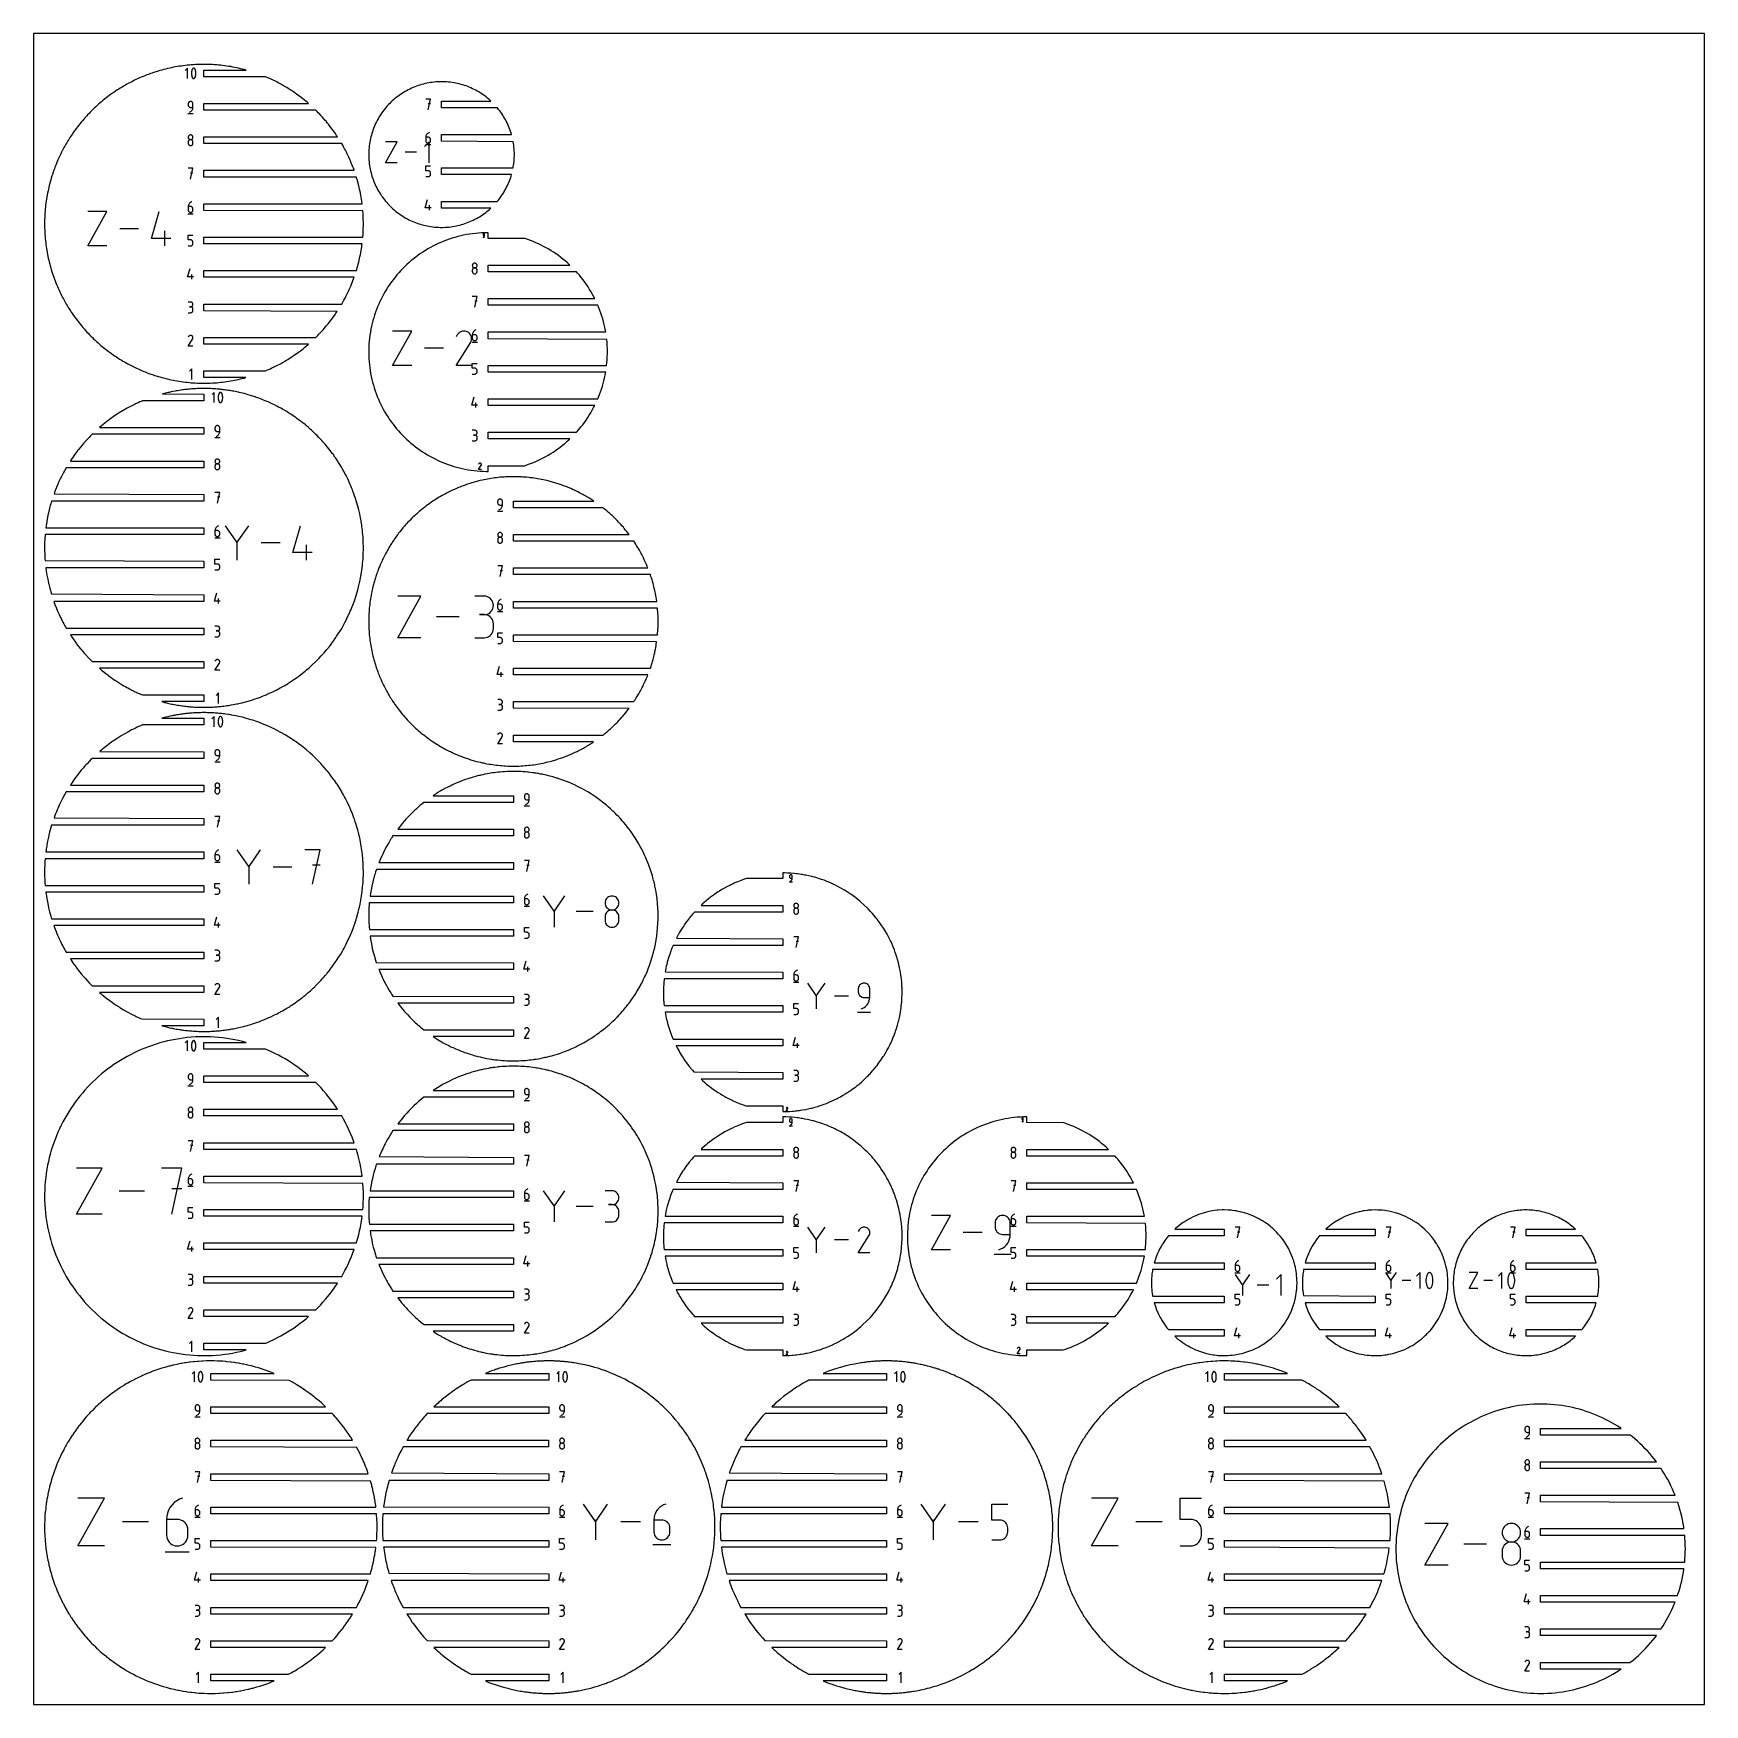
# Model space of a CAD drawing. Extents: x 0 to 1000, y 0 to 1000.
import ezdxf

# ---------------------------------------------------------------- set-up
doc = ezdxf.new("R2010")
doc.units = 0

msp = doc.modelspace()

# ---------------------------------------------------------------- linework, layer by layer
at = {"layer": 'annotation', "color": 1}
for p, q in [((92.213236, 979.161538), (90.844465, 977.792381)), ((92.213236, 973.004578), (92.213236, 979.161538)), ((94.581371, 976.965227), (94.522367, 976.375585)), ((94.522367, 976.375585), (94.522367, 975.78351)), ((94.522367, 975.78351), (94.581371, 975.193554)), ((94.699379, 977.54788), (94.581371, 976.965227)), ((94.581371, 975.193554), (94.699379, 974.610271)), ((94.87639, 978.118991), (94.699379, 977.54788)), ((94.699379, 974.610271), (94.87639, 974.038217)), ((95.112405, 978.674006), (94.87639, 978.118991)), ((94.87639, 974.038217), (95.112405, 973.481943)), ((95.191884, 978.806175), (95.112405, 978.674006)), ((95.112405, 978.674006), (95.112405, 978.674006)), ((95.112405, 973.481943), (95.112405, 973.481943)), ((95.112405, 973.481943), (95.142455, 973.425926)), ((95.142455, 973.425926), (95.176395, 973.372532)), ((95.176395, 973.372532), (95.214082, 973.321921)), ((95.290936, 978.918807), (95.191884, 978.806175)), ((95.214082, 973.321921), (95.255372, 973.274255)), ((95.255372, 973.274255), (95.300123, 973.229698)), ((95.40628, 979.010811), (95.290936, 978.918807)), ((95.300123, 973.229698), (95.348192, 973.188411)), ((95.348192, 973.188411), (95.399435, 973.150556)), ((95.399435, 973.150556), (95.45371, 973.116295)), ((95.534638, 979.081097), (95.40628, 979.010811)), ((95.45371, 973.116295), (95.510874, 973.085791)), ((95.510874, 973.085791), (95.510874, 973.085791)), ((95.510874, 973.085791), (95.65397, 973.032298)), ((95.67273, 979.128576), (95.534638, 979.081097)), ((95.65397, 973.032298), (95.800726, 973.005722)), ((95.817276, 979.152157), (95.67273, 979.128576)), ((95.800726, 973.005722), (95.947825, 973.004979)), ((95.964997, 979.15075), (95.817276, 979.152157)), ((95.947825, 973.004979), (96.091951, 973.028985)), ((96.112613, 979.123266), (95.964997, 979.15075)), ((96.091951, 973.028985), (96.229783, 973.076657)), ((96.256845, 979.068614), (96.112613, 979.123266)), ((96.229783, 973.076657), (96.358006, 973.146911)), ((96.312059, 979.039599), (96.256845, 979.068614)), ((96.256845, 979.068614), (96.256845, 979.068614)), ((96.365042, 979.006272), (96.312059, 979.039599)), ((96.358006, 973.146911), (96.473302, 973.238664)), ((96.415537, 978.968896), (96.365042, 979.006272)), ((96.463286, 978.927736), (96.415537, 978.968896)), ((96.508033, 978.883054), (96.463286, 978.927736)), ((96.473302, 973.238664), (96.572352, 973.350831)), ((96.549518, 978.835115), (96.508033, 978.883054)), ((96.587486, 978.784183), (96.549518, 978.835115)), ((96.572352, 973.350831), (96.651838, 973.482329)), ((96.621679, 978.73052), (96.587486, 978.784183)), ((96.651838, 978.674392), (96.621679, 978.73052)), ((96.888998, 978.118233), (96.651838, 978.674392)), ((96.651838, 978.674392), (96.651838, 978.674392)), ((96.651838, 973.482329), (96.888998, 974.037459)), ((96.651838, 973.482329), (96.651838, 973.482329)), ((97.066867, 977.546264), (96.888998, 978.118233)), ((96.888998, 974.037459), (97.066867, 974.608655)), ((97.185447, 976.963039), (97.066867, 977.546264)), ((97.066867, 974.608655), (97.185447, 975.191366)), ((97.244737, 976.373111), (97.185447, 976.963039)), ((97.185447, 975.191366), (97.244737, 975.781036)), ((97.244737, 975.781036), (97.244737, 976.373111)), ((237.630268, 960.706676), (234.784263, 960.706676)), ((236.207466, 954.306676), (237.630268, 960.706676)), ((92.456258, 952.083059), (95.656258, 952.083059)), ((92.656803, 958.11553), (92.633857, 957.859855)), ((92.633857, 957.859855), (92.633857, 957.148254)), ((92.633857, 957.148254), (92.633857, 957.148254)), ((92.633857, 957.148254), (92.656803, 956.892593)), ((92.722939, 958.35623), (92.656803, 958.11553)), ((92.656803, 956.892593), (92.722939, 956.65193)), ((92.828217, 958.577923), (92.722939, 958.35623)), ((92.722939, 956.65193), (92.828217, 956.43029)), ((92.968586, 958.776576), (92.828217, 958.577923)), ((92.828217, 956.43029), (92.968586, 956.231701)), ((93.139996, 958.948154), (92.968586, 958.776576)), ((92.968586, 956.231701), (93.139996, 956.060189)), ((93.338398, 959.088625), (93.139996, 958.948154)), ((93.139996, 956.060189), (93.338398, 955.919782)), ((93.559742, 959.193955), (93.338398, 959.088625)), ((93.338398, 955.919782), (93.559742, 955.814505)), ((93.343854, 952.883059), (93.750274, 953.034511)), ((93.343854, 952.883059), (93.343854, 952.883059)), ((93.799977, 959.260111), (93.559742, 959.193955)), ((93.559742, 955.814505), (93.799977, 955.748386)), ((93.750274, 953.034511), (94.123317, 953.239226)), ((94.055054, 959.283059), (93.799977, 959.260111)), ((93.799977, 955.748386), (94.055054, 955.725452)), ((94.31066, 959.260111), (94.055054, 959.283059)), ((94.055054, 959.283059), (94.055054, 959.283059)), ((94.055054, 955.725452), (95.47625, 955.725452)), ((94.123317, 953.239226), (94.459129, 953.491988)), ((94.551176, 959.193955), (94.31066, 959.260111)), ((94.459129, 953.491988), (94.753854, 953.787581)), ((94.772602, 959.088625), (94.551176, 959.193955)), ((94.753854, 953.787581), (95.003636, 954.120789)), ((94.970937, 958.948154), (94.772602, 959.088625)), ((95.142183, 958.776576), (94.970937, 958.948154)), ((95.003636, 954.120789), (95.204623, 954.486396)), ((95.282337, 958.577923), (95.142183, 958.776576)), ((95.204623, 954.486396), (95.352957, 954.879186)), ((95.3874, 958.35623), (95.282337, 958.577923)), ((95.352957, 954.879186), (95.444785, 955.293943)), ((95.453371, 958.11553), (95.3874, 958.35623)), ((95.444785, 955.293943), (95.47625, 955.725452)), ((95.47625, 957.859855), (95.453371, 958.11553)), ((95.47625, 955.725452), (95.47625, 957.859855)), ((95.47625, 957.859855), (95.47625, 957.859855)), ((237.630268, 957.856658), (236.207466, 957.856658)), ((235.803746, 940.094789), (235.508721, 939.798512)), ((236.139977, 940.348345), (235.803746, 940.094789)), ((236.513579, 940.554025), (236.139977, 940.348345)), ((236.920716, 940.706677), (236.513579, 940.554025)), ((236.920716, 940.706677), (236.920716, 940.706677)), ((92.656047, 938.110523), (92.633114, 937.856043)), ((92.633114, 937.856043), (92.633114, 937.856043)), ((92.633114, 937.856043), (92.65606, 937.600369)), ((92.656047, 935.265593), (92.633114, 935.010038)), ((92.633114, 935.010038), (92.633114, 934.302048)), ((92.633114, 934.302048), (92.633114, 934.302048)), ((92.633114, 934.302048), (92.65606, 934.046512)), ((92.72215, 938.350293), (92.656047, 938.110523)), ((92.72215, 935.5062), (92.656047, 935.265593)), ((92.65606, 937.600369), (92.722196, 937.359668)), ((92.65606, 934.046512), (92.722196, 933.80618)), ((92.827385, 938.571287), (92.72215, 938.350293)), ((92.827385, 935.727823), (92.72215, 935.5062)), ((92.722196, 937.359668), (92.827474, 937.137975)), ((92.722196, 933.80618), (92.827474, 933.585021)), ((92.967711, 938.769438), (92.827385, 938.571287)), ((92.967711, 935.926426), (92.827385, 935.727823)), ((92.827474, 937.137975), (92.967843, 936.939323)), ((92.827474, 933.585021), (92.967843, 933.387002)), ((93.139088, 938.94068), (92.967711, 938.769438)), ((93.139088, 936.09797), (92.967711, 935.926426)), ((92.967843, 936.939323), (93.139253, 936.767745)), ((92.967843, 933.387002), (93.139253, 933.21609)), ((93.337477, 939.080947), (93.139088, 938.94068)), ((93.337477, 936.238421), (93.139088, 936.09797)), ((93.139253, 936.767745), (93.337655, 936.627274)), ((93.139253, 933.21609), (93.337655, 933.076252)), ((93.558837, 939.186173), (93.337477, 939.080947)), ((93.558837, 936.34374), (93.337477, 936.238421)), ((93.337655, 936.627274), (93.558999, 936.521944)), ((93.337655, 933.076252), (93.558999, 932.971456)), ((93.799128, 939.25229), (93.558837, 939.186173)), ((93.799128, 936.409892), (93.558837, 936.34374)), ((93.558999, 936.521944), (93.799234, 936.455788)), ((93.558999, 932.971456), (93.799234, 932.905669)), ((94.054311, 939.275233), (93.799128, 939.25229)), ((94.054311, 936.43284), (93.799128, 936.409892)), ((93.799234, 936.455788), (94.054311, 936.43284)), ((93.799234, 932.905669), (94.054311, 932.882859)), ((94.309494, 939.25229), (94.054311, 939.275233)), ((94.054311, 939.275233), (94.054311, 939.275233)), ((94.054311, 936.43284), (94.309388, 936.455788)), ((94.309494, 936.409905), (94.054311, 936.43284)), ((94.054311, 936.43284), (94.054311, 936.43284)), ((94.054311, 936.43284), (94.054311, 936.43284)), ((94.054311, 932.882859), (94.309388, 932.905669)), ((94.054311, 932.882859), (94.054311, 932.882859)), ((94.309388, 936.455788), (94.549623, 936.521944)), ((94.309388, 932.905669), (94.549623, 932.971456)), ((94.549785, 939.186173), (94.309494, 939.25229)), ((94.549785, 936.343786), (94.309494, 936.409905)), ((94.549623, 936.521944), (94.770967, 936.627274)), ((94.549623, 932.971456), (94.770967, 933.076252)), ((94.771145, 939.080947), (94.549785, 939.186173)), ((94.771145, 936.23851), (94.549785, 936.343786)), ((94.770967, 936.627274), (94.969368, 936.767745)), ((94.770967, 933.076252), (94.969368, 933.21609)), ((94.969534, 938.94068), (94.771145, 939.080947)), ((94.969534, 936.098102), (94.771145, 936.23851)), ((94.969368, 936.767745), (95.140779, 936.939323)), ((94.969368, 933.21609), (95.140779, 933.387002)), ((95.140911, 938.769438), (94.969534, 938.94068)), ((95.140911, 935.926591), (94.969534, 936.098102)), ((95.140779, 936.939323), (95.281148, 937.137975)), ((95.140779, 933.387002), (95.281148, 933.585021)), ((95.281237, 938.571287), (95.140911, 938.769438)), ((95.281237, 935.728002), (95.140911, 935.926591)), ((95.281148, 937.137975), (95.386425, 937.359668)), ((95.281148, 933.585021), (95.386425, 933.80618)), ((95.386472, 938.350293), (95.281237, 938.571287)), ((95.386472, 935.506362), (95.281237, 935.728002)), ((95.386425, 937.359668), (95.452562, 937.600369)), ((95.386425, 933.80618), (95.452562, 934.046512)), ((95.452575, 938.110523), (95.386472, 938.350293)), ((95.452575, 935.265698), (95.386472, 935.506362)), ((95.452562, 937.600369), (95.475507, 937.856043)), ((95.452562, 934.046512), (95.475507, 934.302048)), ((95.475507, 937.856043), (95.452575, 938.110523)), ((95.475507, 935.010038), (95.452575, 935.265698)), ((95.475507, 937.856043), (95.475507, 937.856043)), ((95.475507, 934.302048), (95.475507, 935.010038)), ((95.475507, 935.010038), (95.475507, 935.010038)), ((210.757184, 922.592649), (217.726681, 935.144671)), ((217.726681, 935.144671), (210.757184, 935.144671)), ((236.794797, 935.144671), (234.004321, 932.353408)), ((234.60791, 933.506677), (237.80791, 933.506677)), ((234.81738, 938.289247), (234.785911, 937.856658)), ((234.785911, 937.856658), (234.785911, 935.729479)), ((236.207107, 937.856658), (234.785911, 937.856658)), ((234.785911, 935.729479), (234.785911, 935.729479)), ((234.785911, 935.729479), (234.808856, 935.473818)), ((234.808856, 935.473818), (234.874993, 935.233155)), ((234.909231, 938.70488), (234.81738, 938.289247)), ((234.874993, 935.233155), (234.98027, 935.011515)), ((235.057628, 939.098404), (234.909231, 938.70488)), ((234.98027, 935.011515), (235.120639, 934.812926)), ((235.258736, 939.464666), (235.057628, 939.098404)), ((235.120639, 934.812926), (235.29205, 934.641414)), ((235.508721, 939.798512), (235.258736, 939.464666)), ((235.29205, 934.641414), (235.490452, 934.501007)), ((235.490452, 934.501007), (235.711795, 934.39573)), ((235.711795, 934.39573), (235.95203, 934.329611)), ((235.95203, 934.329611), (236.207107, 934.306677)), ((236.462713, 937.833847), (236.207107, 937.856658)), ((236.207107, 934.306677), (236.462713, 934.329611)), ((236.207107, 934.306677), (236.207107, 934.306677)), ((236.703229, 937.768061), (236.462713, 937.833847)), ((236.462713, 934.329611), (236.703229, 934.39573)), ((236.924655, 937.663265), (236.703229, 937.768061)), ((236.703229, 934.39573), (236.924655, 934.501007)), ((236.794797, 922.592649), (236.794797, 935.144671)), ((237.122991, 937.523427), (236.924655, 937.663265)), ((236.924655, 934.501007), (237.122991, 934.641414)), ((237.294236, 937.352515), (237.122991, 937.523427)), ((237.122991, 934.641414), (237.294236, 934.812926)), ((237.43439, 937.154496), (237.294236, 937.352515)), ((237.294236, 934.812926), (237.43439, 935.011515)), ((237.539453, 936.933337), (237.43439, 937.154496)), ((237.43439, 935.011515), (237.539453, 935.233155)), ((237.605424, 936.693005), (237.539453, 936.933337)), ((237.539453, 935.233155), (237.605424, 935.473818)), ((237.628304, 936.437468), (237.605424, 936.693005)), ((237.605424, 935.473818), (237.628304, 935.729479)), ((237.628304, 935.729479), (237.628304, 936.437468)), ((237.628304, 936.437468), (237.628304, 936.437468)), ((217.726681, 922.592649), (210.757184, 922.592649)), ((229.298101, 928.86866), (222.43487, 928.86866)), ((234.784268, 917.856658), (234.784268, 920.706677)), ((234.784268, 920.706677), (237.626662, 920.706677)), ((95.475635, 919.28306), (92.629629, 919.28306)), ((94.052833, 912.88306), (95.475635, 919.28306)), ((95.475635, 916.433041), (94.052833, 916.433041)), ((236.205465, 917.856658), (234.784268, 917.856658)), ((234.784268, 914.306677), (236.205465, 914.306677)), ((236.460648, 917.833848), (236.205465, 917.856658)), ((236.205465, 914.306677), (236.460542, 914.329612)), ((236.205465, 914.306677), (236.205465, 914.306677)), ((236.460542, 914.329612), (236.700777, 914.395731)), ((236.700939, 917.768061), (236.460648, 917.833848)), ((236.700777, 914.395731), (236.922121, 914.501007)), ((236.922299, 917.663265), (236.700939, 917.768061)), ((236.922121, 914.501007), (237.120523, 914.641415)), ((237.120688, 917.523427), (236.922299, 917.663265)), ((237.120523, 914.641415), (237.291933, 914.812926)), ((237.292065, 917.352515), (237.120688, 917.523427)), ((237.291933, 914.812926), (237.432302, 915.011515)), ((237.432391, 917.154496), (237.292065, 917.352515)), ((237.432302, 915.011515), (237.53758, 915.233155)), ((237.537626, 916.933337), (237.432391, 917.154496)), ((237.53758, 915.233155), (237.603716, 915.473819)), ((237.603729, 916.693006), (237.537626, 916.933337)), ((237.603716, 915.473819), (237.626662, 915.729479)), ((237.626662, 916.437469), (237.603729, 916.693006)), ((237.626662, 915.729479), (237.626662, 916.437469)), ((237.626662, 916.437469), (237.626662, 916.437469)), ((234.428307, 895.72948), (235.847497, 900.706678)), ((32.532827, 872.799176), (43.974022, 893.404697)), ((43.974022, 893.404697), (32.532827, 893.404697)), ((70.694909, 877.380047), (75.26415, 893.404697)), ((92.455135, 892.08306), (95.655135, 892.08306)), ((92.664604, 896.865631), (92.633135, 896.433041)), ((92.633135, 896.433041), (92.633135, 894.305862)), ((94.054332, 896.433041), (92.633135, 896.433041)), ((92.633135, 894.305862), (92.633135, 894.305862)), ((92.633135, 894.305862), (92.656081, 894.050201)), ((92.656081, 894.050201), (92.722217, 893.809538)), ((92.756455, 897.281264), (92.664604, 896.865631)), ((92.722217, 893.809538), (92.827495, 893.587898)), ((92.904852, 897.674788), (92.756455, 897.281264)), ((92.827495, 893.587898), (92.967864, 893.389309)), ((93.105961, 898.041049), (92.904852, 897.674788)), ((92.967864, 893.389309), (93.139274, 893.217798)), ((93.355945, 898.374895), (93.105961, 898.041049)), ((93.139274, 893.217798), (93.337676, 893.07739)), ((93.337676, 893.07739), (93.55902, 892.972114)), ((93.65097, 898.671173), (93.355945, 898.374895)), ((93.55902, 892.972114), (93.799255, 892.905995)), ((93.987202, 898.924728), (93.65097, 898.671173)), ((93.799255, 892.905995), (94.054332, 892.88306)), ((94.360803, 899.130408), (93.987202, 898.924728)), ((94.309937, 896.410231), (94.054332, 896.433041)), ((94.054332, 892.88306), (94.309937, 892.905995)), ((94.054332, 892.88306), (94.054332, 892.88306)), ((94.550453, 896.344444), (94.309937, 896.410231)), ((94.309937, 892.905995), (94.550453, 892.972114)), ((94.76794, 899.28306), (94.360803, 899.130408)), ((94.771879, 896.239648), (94.550453, 896.344444)), ((94.550453, 892.972114), (94.771879, 893.07739)), ((94.76794, 899.28306), (94.76794, 899.28306)), ((94.970215, 896.09981), (94.771879, 896.239648)), ((94.771879, 893.07739), (94.970215, 893.217798)), ((95.14146, 895.928898), (94.970215, 896.09981)), ((94.970215, 893.217798), (95.14146, 893.389309)), ((95.281615, 895.730879), (95.14146, 895.928898)), ((95.14146, 893.389309), (95.281615, 893.587898)), ((95.386678, 895.50972), (95.281615, 895.730879)), ((95.281615, 893.587898), (95.386678, 893.809538)), ((95.452649, 895.269388), (95.386678, 895.50972)), ((95.386678, 893.809538), (95.452649, 894.050201)), ((95.475528, 895.013852), (95.452649, 895.269388)), ((95.452649, 894.050201), (95.475528, 894.305862)), ((95.475528, 894.305862), (95.475528, 895.013852)), ((95.475528, 895.013852), (95.475528, 895.013852)), ((237.9819, 895.72948), (234.428307, 895.72948)), ((236.916705, 894.306678), (236.916705, 897.149071)), ((62.969777, 883.101936), (51.703031, 883.101936)), ((78.706588, 872.799176), (78.706588, 881.95058)), ((269.07349, 880.060613), (269.052482, 879.984157)), ((269.10693, 880.131032), (269.07349, 880.060613)), ((269.151517, 880.194132), (269.10693, 880.131032)), ((269.205964, 880.248632), (269.151517, 880.194132)), ((269.268984, 880.293251), (269.205964, 880.248632)), ((269.339292, 880.326708), (269.268984, 880.293251)), ((269.4156, 880.347722), (269.339292, 880.326708)), ((269.496623, 880.355011), (269.4156, 880.347722)), ((269.577814, 880.347722), (269.496623, 880.355011)), ((269.496623, 880.355011), (269.496623, 880.355011)), ((269.654211, 880.326708), (269.577814, 880.347722)), ((269.724545, 880.293251), (269.654211, 880.326708)), ((269.787545, 880.248632), (269.724545, 880.293251)), ((269.841939, 880.194132), (269.787545, 880.248632)), ((269.886458, 880.131032), (269.841939, 880.194132)), ((269.91983, 880.060613), (269.886458, 880.131032)), ((269.940785, 879.984157), (269.91983, 880.060613)), ((43.974022, 872.799176), (32.532827, 872.799176)), ((82.136103, 877.380047), (70.694909, 877.380047)), ((92.630651, 876.433042), (92.630651, 879.283061)), ((92.630651, 879.283061), (95.473044, 879.283061)), ((94.051848, 876.433042), (92.630651, 876.433042)), ((92.630651, 872.883061), (94.051848, 872.883061)), ((94.307031, 876.410231), (94.051848, 876.433042)), ((94.051848, 872.883061), (94.306925, 872.905995)), ((94.051848, 872.883061), (94.051848, 872.883061)), ((94.306925, 872.905995), (94.54716, 872.972114)), ((94.547322, 876.344444), (94.307031, 876.410231)), ((94.54716, 872.972114), (94.768504, 873.077391)), ((94.768682, 876.239648), (94.547322, 876.344444)), ((94.768504, 873.077391), (94.966906, 873.217798)), ((94.967071, 876.099811), (94.768682, 876.239648)), ((94.966906, 873.217798), (95.138316, 873.38931)), ((95.138448, 875.928899), (94.967071, 876.099811)), ((95.138316, 873.38931), (95.278685, 873.587899)), ((95.278774, 875.730879), (95.138448, 875.928899)), ((95.278685, 873.587899), (95.383962, 873.809538)), ((95.384009, 875.50972), (95.278774, 875.730879)), ((95.383962, 873.809538), (95.450099, 874.050202)), ((95.450112, 875.269389), (95.384009, 875.50972)), ((95.450099, 874.050202), (95.473044, 874.305863)), ((95.473044, 875.013852), (95.450112, 875.269389)), ((95.473044, 874.305863), (95.473044, 875.013852)), ((95.473044, 875.013852), (95.473044, 875.013852)), ((268.988781, 878.068), (270.00523, 878.068)), ((269.052482, 879.984157), (269.045194, 879.902944)), ((269.045194, 879.902944), (269.045194, 879.676911)), ((269.045194, 879.676911), (269.045194, 879.676911)), ((269.045194, 879.676911), (269.052482, 879.595703)), ((269.052482, 879.595703), (269.07349, 879.519258)), ((269.07349, 879.519258), (269.10693, 879.448856)), ((269.10693, 879.448856), (269.151517, 879.385776)), ((269.151517, 879.385776), (269.205964, 879.331297)), ((269.205964, 879.331297), (269.268984, 879.286698)), ((269.268984, 879.286698), (269.339292, 879.253258)), ((269.270717, 878.322112), (269.399813, 878.37022)), ((269.270717, 878.322112), (269.270717, 878.322112)), ((269.339292, 879.253258), (269.4156, 879.232256)), ((269.399813, 878.37022), (269.518306, 878.435245)), ((269.4156, 879.232256), (269.496623, 879.224971)), ((269.496623, 879.224971), (269.948053, 879.224971)), ((269.518306, 878.435245), (269.624974, 878.515533)), ((269.624974, 878.515533), (269.71859, 878.609425)), ((269.71859, 878.609425), (269.797931, 878.715265)), ((269.797931, 878.715265), (269.861773, 878.831397)), ((269.861773, 878.831397), (269.90889, 878.956163)), ((269.90889, 878.956163), (269.938058, 879.087907)), ((269.938058, 879.087907), (269.948053, 879.224971)), ((269.948053, 879.902944), (269.940785, 879.984157)), ((269.948053, 879.224971), (269.948053, 879.902944)), ((269.948053, 879.902944), (269.948053, 879.902944)), ((262.643097, 861.366026), (262.620165, 861.111546)), ((262.620165, 861.111546), (262.620165, 861.111546)), ((262.620165, 861.111546), (262.64311, 860.855872)), ((262.709201, 861.605796), (262.643097, 861.366026)), ((262.64311, 860.855872), (262.709247, 860.615171)), ((262.814435, 861.82679), (262.709201, 861.605796)), ((262.709247, 860.615171), (262.814525, 860.393478)), ((262.954761, 862.024941), (262.814435, 861.82679)), ((262.814525, 860.393478), (262.954894, 860.194826)), ((263.126139, 862.196183), (262.954761, 862.024941)), ((262.954894, 860.194826), (263.126304, 860.023247)), ((263.324527, 862.33645), (263.126139, 862.196183)), ((263.126304, 860.023247), (263.324706, 859.882777)), ((263.545887, 862.441676), (263.324527, 862.33645)), ((263.786179, 862.507793), (263.545887, 862.441676)), ((264.041361, 862.530736), (263.786179, 862.507793)), ((264.296544, 862.507793), (264.041361, 862.530736)), ((264.041361, 862.530736), (264.041361, 862.530736)), ((264.536836, 862.441676), (264.296544, 862.507793)), ((264.758196, 862.33645), (264.536836, 862.441676)), ((264.758017, 859.882777), (264.956419, 860.023247)), ((264.956584, 862.196183), (264.758196, 862.33645)), ((264.956419, 860.023247), (265.127829, 860.194826)), ((265.127962, 862.024941), (264.956584, 862.196183)), ((265.127829, 860.194826), (265.268198, 860.393478)), ((265.268288, 861.82679), (265.127962, 862.024941)), ((265.268198, 860.393478), (265.373476, 860.615171)), ((265.373522, 861.605796), (265.268288, 861.82679)), ((265.373476, 860.615171), (265.439613, 860.855872)), ((265.439626, 861.366026), (265.373522, 861.605796)), ((265.439613, 860.855872), (265.462558, 861.111546)), ((265.462558, 861.111546), (265.439626, 861.366026)), ((265.462558, 861.111546), (265.462558, 861.111546)), ((92.276551, 854.305863), (93.695741, 859.283061)), ((95.830144, 854.305863), (92.276551, 854.305863)), ((94.764949, 852.883061), (94.764949, 855.725454)), ((262.643097, 858.521096), (262.620165, 858.265541)), ((262.620165, 858.265541), (262.620165, 857.557551)), ((262.620165, 857.557551), (262.620165, 857.557551)), ((262.620165, 857.557551), (262.64311, 857.302014)), ((262.709201, 858.761703), (262.643097, 858.521096)), ((262.64311, 857.302014), (262.709247, 857.061683)), ((262.814435, 858.983326), (262.709201, 858.761703)), ((262.709247, 857.061683), (262.814525, 856.840524)), ((262.954761, 859.181928), (262.814435, 858.983326)), ((262.814525, 856.840524), (262.954894, 856.642505)), ((263.126139, 859.353473), (262.954761, 859.181928)), ((262.954894, 856.642505), (263.126304, 856.471593)), ((263.324527, 859.493924), (263.126139, 859.353473)), ((263.126304, 856.471593), (263.324706, 856.331755)), ((263.545887, 859.599243), (263.324527, 859.493924)), ((263.324706, 859.882777), (263.546049, 859.777447)), ((263.324706, 856.331755), (263.546049, 856.226959)), ((263.786179, 859.665395), (263.545887, 859.599243)), ((263.546049, 859.777447), (263.786284, 859.711291)), ((263.546049, 856.226959), (263.786284, 856.161172)), ((264.041361, 859.688343), (263.786179, 859.665395)), ((263.786284, 859.711291), (264.041361, 859.688343)), ((263.786284, 856.161172), (264.041361, 856.138361)), ((264.041361, 859.688343), (264.296439, 859.711291)), ((264.296544, 859.665408), (264.041361, 859.688343)), ((264.041361, 859.688343), (264.041361, 859.688343)), ((264.041361, 859.688343), (264.041361, 859.688343)), ((264.041361, 856.138361), (264.296439, 856.161172)), ((264.041361, 856.138361), (264.041361, 856.138361)), ((264.296439, 859.711291), (264.536674, 859.777447)), ((264.296439, 856.161172), (264.536674, 856.226959)), ((264.536836, 859.599289), (264.296544, 859.665408)), ((264.536674, 859.777447), (264.758017, 859.882777)), ((264.536674, 856.226959), (264.758017, 856.331755)), ((264.758196, 859.494013), (264.536836, 859.599289)), ((264.758017, 856.331755), (264.956419, 856.471593)), ((264.956584, 859.353605), (264.758196, 859.494013)), ((264.956419, 856.471593), (265.127829, 856.642505)), ((265.127962, 859.182094), (264.956584, 859.353605)), ((265.127829, 856.642505), (265.268198, 856.840524)), ((265.268288, 858.983505), (265.127962, 859.182094)), ((265.268198, 856.840524), (265.373476, 857.061683)), ((265.373522, 858.761865), (265.268288, 858.983505)), ((265.373476, 857.061683), (265.439613, 857.302014)), ((265.439626, 858.521201), (265.373522, 858.761865)), ((265.439613, 857.302014), (265.462558, 857.557551)), ((265.462558, 858.265541), (265.439626, 858.521201)), ((265.462558, 857.557551), (265.462558, 858.265541)), ((265.462558, 858.265541), (265.462558, 858.265541)), ((265.465745, 842.538563), (262.61974, 842.538563)), ((264.042943, 836.138563), (265.465745, 842.538563)), ((94.051867, 839.275636), (92.630671, 839.275636)), ((92.630671, 832.883262), (94.051867, 832.883262)), ((94.051867, 836.433243), (93.340266, 836.433243)), ((93.340266, 836.433243), (94.051867, 836.433243)), ((94.307473, 839.252694), (94.051867, 839.275636)), ((94.051867, 836.433243), (94.307473, 836.456192)), ((94.307473, 836.410301), (94.051867, 836.433243)), ((94.051867, 836.433243), (94.051867, 836.433243)), ((94.051867, 832.883262), (94.307473, 832.906192)), ((94.051867, 832.883262), (94.051867, 832.883262)), ((94.547989, 839.186576), (94.307473, 839.252694)), ((94.307473, 836.456192), (94.547989, 836.522347)), ((94.547989, 836.344183), (94.307473, 836.410301)), ((94.307473, 832.906192), (94.547989, 832.972276)), ((94.769415, 839.081351), (94.547989, 839.186576)), ((94.547989, 836.522347), (94.769415, 836.627677)), ((94.769415, 836.238958), (94.547989, 836.344183)), ((94.547989, 832.972276), (94.769415, 833.077458)), ((94.967751, 838.941084), (94.769415, 839.081351)), ((94.769415, 836.627677), (94.967751, 836.768148)), ((94.967751, 836.098691), (94.769415, 836.238958)), ((94.769415, 833.077458), (94.967751, 833.217682)), ((95.138996, 838.769842), (94.967751, 838.941084)), ((94.967751, 836.768148), (95.138996, 836.939726)), ((95.138996, 835.927449), (94.967751, 836.098691)), ((94.967751, 833.217682), (95.138996, 833.388892)), ((95.27915, 838.57169), (95.138996, 838.769842)), ((95.138996, 836.939726), (95.27915, 837.138379)), ((95.27915, 835.729297), (95.138996, 835.927449)), ((95.138996, 833.388892), (95.27915, 833.58703)), ((95.384213, 838.350696), (95.27915, 838.57169)), ((95.27915, 837.138379), (95.384213, 837.360072)), ((95.384213, 835.508303), (95.27915, 835.729297)), ((95.27915, 833.58703), (95.384213, 833.80804)), ((95.450184, 838.110926), (95.384213, 838.350696)), ((95.384213, 837.360072), (95.450184, 837.600772)), ((95.450184, 835.268533), (95.384213, 835.508303)), ((95.384213, 833.80804), (95.450184, 834.047867)), ((95.473064, 837.856447), (95.450184, 838.110926)), ((95.450184, 837.600772), (95.473064, 837.856447)), ((95.473064, 835.014054), (95.450184, 835.268533)), ((95.450184, 834.047867), (95.473064, 834.302452)), ((95.473064, 837.856447), (95.473064, 837.856447)), ((95.473064, 834.302452), (95.473064, 835.014054)), ((95.473064, 835.014054), (95.473064, 835.014054)), ((265.465745, 839.688544), (264.042943, 839.688544)), ((214.944118, 801.285821), (226.365206, 821.855132)), ((226.365206, 821.855132), (214.944118, 821.855132)), ((254.129414, 820.242892), (253.653408, 819.567909)), ((254.700514, 820.806346), (254.129414, 820.242892)), ((255.349339, 821.253759), (254.700514, 820.806346)), ((256.05852, 821.580619), (255.349339, 821.253759)), ((256.810689, 821.782413), (256.05852, 821.580619)), ((257.588476, 821.85463), (256.810689, 821.782413)), ((258.374512, 821.792757), (257.588476, 821.85463)), ((259.151428, 821.592283), (258.374512, 821.792757)), ((259.901855, 821.248695), (259.151428, 821.592283)), ((260.573032, 820.772095), (259.901855, 821.248695)), ((259.901855, 821.248695), (259.901855, 821.248695)), ((261.134209, 820.200177), (260.573032, 820.772095)), ((261.580396, 819.550471), (261.134209, 820.200177)), ((262.651302, 820.121133), (262.619833, 819.688544)), ((262.743153, 820.536767), (262.651302, 820.121133)), ((262.89155, 820.930291), (262.743153, 820.536767)), ((263.092659, 821.296552), (262.89155, 820.930291)), ((263.342643, 821.630398), (263.092659, 821.296552)), ((263.637668, 821.926676), (263.342643, 821.630398)), ((263.9739, 822.180231), (263.637668, 821.926676)), ((264.347501, 822.385911), (263.9739, 822.180231)), ((264.754638, 822.538563), (264.347501, 822.385911)), ((264.754638, 822.538563), (264.754638, 822.538563)), ((92.629529, 812.88301), (95.255993, 817.11128)), ((95.471922, 812.88301), (92.629529, 812.88301)), ((92.820172, 818.571408), (92.633542, 818.2134)), ((92.968278, 818.781425), (92.820172, 818.571408)), ((93.145972, 818.956739), (92.968278, 818.781425)), ((93.347849, 819.095949), (93.145972, 818.956739)), ((93.568506, 819.197649), (93.347849, 819.095949)), ((93.802538, 819.260436), (93.568506, 819.197649)), ((94.044541, 819.282906), (93.802538, 819.260436)), ((94.289111, 819.263655), (94.044541, 819.282906)), ((94.530843, 819.201278), (94.289111, 819.263655)), ((94.764334, 819.094373), (94.530843, 819.201278)), ((94.973166, 818.946082), (94.764334, 819.094373)), ((94.764334, 819.094373), (94.764334, 819.094373)), ((95.147772, 818.768134), (94.973166, 818.946082)), ((95.2866, 818.565983), (95.147772, 818.768134)), ((95.255993, 817.11128), (95.259133, 817.115166)), ((95.255993, 817.11128), (95.255993, 817.11128)), ((95.259133, 817.115166), (95.262144, 817.119084)), ((95.262144, 817.119084), (95.265046, 817.123068)), ((95.265046, 817.123068), (95.267859, 817.127152)), ((95.267859, 817.127152), (95.270602, 817.131367)), ((95.270602, 817.131367), (95.273296, 817.135748)), ((95.273296, 817.135748), (95.27596, 817.140327)), ((95.27596, 817.140327), (95.278614, 817.145137)), ((95.278614, 817.145137), (95.281278, 817.150212)), ((95.281278, 817.150212), (95.389725, 817.383055)), ((95.281278, 817.150212), (95.281278, 817.150212)), ((95.388097, 818.345081), (95.2866, 818.565983)), ((95.450711, 818.110884), (95.388097, 818.345081)), ((95.389725, 817.383055), (95.453077, 817.624417)), ((95.472888, 817.868845), (95.450711, 818.110884)), ((95.453077, 817.624417), (95.472888, 817.868845)), ((245.327579, 811.570476), (234.080632, 811.570476)), ((253.040689, 801.285654), (261.482026, 814.875124)), ((253.653408, 819.567909), (253.053588, 818.417286)), ((261.482026, 814.875124), (261.492118, 814.887611)), ((261.482026, 814.875124), (261.482026, 814.875124)), ((261.492118, 814.887611), (261.501795, 814.900204)), ((261.501795, 814.900204), (261.511122, 814.91301)), ((261.511122, 814.91301), (261.520162, 814.926134)), ((261.520162, 814.926134), (261.528979, 814.939682)), ((261.528979, 814.939682), (261.537637, 814.953762)), ((261.537637, 814.953762), (261.546199, 814.968479)), ((261.546199, 814.968479), (261.55473, 814.983938)), ((261.55473, 814.983938), (261.563292, 815.000247)), ((261.563292, 815.000247), (261.911833, 815.748594)), ((261.563292, 815.000247), (261.563292, 815.000247)), ((261.906603, 818.840504), (261.580396, 819.550471)), ((262.10784, 818.087804), (261.906603, 818.840504)), ((261.911833, 815.748594), (262.115445, 816.524321)), ((262.179117, 817.309901), (262.10784, 818.087804)), ((262.115445, 816.524321), (262.179117, 817.309901)), ((262.441833, 815.338563), (265.641833, 815.338563)), ((262.619833, 819.688544), (262.619833, 817.561365)), ((264.04103, 819.688544), (262.619833, 819.688544)), ((262.619833, 817.561365), (262.619833, 817.561365)), ((262.619833, 817.561365), (262.642779, 817.305704)), ((262.642779, 817.305704), (262.708915, 817.065041)), ((262.708915, 817.065041), (262.814193, 816.843401)), ((262.814193, 816.843401), (262.954562, 816.644812)), ((262.954562, 816.644812), (263.125972, 816.4733)), ((263.125972, 816.4733), (263.324374, 816.332893)), ((263.324374, 816.332893), (263.545718, 816.227616)), ((263.545718, 816.227616), (263.785953, 816.161498)), ((263.785953, 816.161498), (264.04103, 816.138563)), ((264.296635, 819.665734), (264.04103, 819.688544)), ((264.04103, 816.138563), (264.296635, 816.161498)), ((264.04103, 816.138563), (264.04103, 816.138563)), ((264.537151, 819.599947), (264.296635, 819.665734)), ((264.296635, 816.161498), (264.537151, 816.227616)), ((264.758577, 819.495151), (264.537151, 819.599947)), ((264.537151, 816.227616), (264.758577, 816.332893)), ((264.956913, 819.355313), (264.758577, 819.495151)), ((264.758577, 816.332893), (264.956913, 816.4733)), ((265.128158, 819.184401), (264.956913, 819.355313)), ((264.956913, 816.4733), (265.128158, 816.644812)), ((265.268313, 818.986382), (265.128158, 819.184401)), ((265.128158, 816.644812), (265.268313, 816.843401)), ((265.373376, 818.765223), (265.268313, 818.986382)), ((265.268313, 816.843401), (265.373376, 817.065041)), ((265.439347, 818.524891), (265.373376, 818.765223)), ((265.373376, 817.065041), (265.439347, 817.305704)), ((265.462226, 818.269354), (265.439347, 818.524891)), ((265.439347, 817.305704), (265.462226, 817.561365)), ((265.462226, 817.561365), (265.462226, 818.269354)), ((265.462226, 818.269354), (265.462226, 818.269354)), ((226.365206, 801.285821), (214.944118, 801.285821)), ((262.176012, 801.285654), (253.040689, 801.285654)), ((262.6204, 799.688545), (262.6204, 802.538564)), ((262.6204, 802.538564), (265.462793, 802.538564)), ((94.773545, 799.283062), (93.350743, 797.859859)), ((94.773545, 792.883062), (94.773545, 799.283062)), ((264.041596, 799.688545), (262.6204, 799.688545)), ((262.6204, 796.138564), (264.041596, 796.138564)), ((264.296779, 799.665734), (264.041596, 799.688545)), ((264.041596, 796.138564), (264.296673, 796.161498)), ((264.041596, 796.138564), (264.041596, 796.138564)), ((264.296673, 796.161498), (264.536909, 796.227617)), ((264.537071, 799.599947), (264.296779, 799.665734)), ((264.536909, 796.227617), (264.758252, 796.332893)), ((264.758431, 799.495151), (264.537071, 799.599947)), ((264.758252, 796.332893), (264.956654, 796.473301)), ((264.956819, 799.355314), (264.758431, 799.495151)), ((264.956654, 796.473301), (265.128064, 796.644813)), ((265.128196, 799.184402), (264.956819, 799.355314)), ((265.128064, 796.644813), (265.268433, 796.843402)), ((265.268522, 798.986382), (265.128196, 799.184402)), ((265.268433, 796.843402), (265.373711, 797.065041)), ((265.373757, 798.765223), (265.268522, 798.986382)), ((265.373711, 797.065041), (265.439847, 797.305705)), ((265.439861, 798.524892), (265.373757, 798.765223)), ((265.439847, 797.305705), (265.462793, 797.561365)), ((265.462793, 798.269355), (265.439861, 798.524892)), ((265.462793, 797.561365), (265.462793, 798.269355)), ((265.462793, 798.269355), (265.462793, 798.269355)), ((108.22726, 785.213756), (106.858489, 783.844599)), ((108.22726, 779.056796), (108.22726, 785.213756)), ((110.595395, 783.017444), (110.536392, 782.427803)), ((110.536392, 782.427803), (110.536392, 781.835727)), ((110.536392, 781.835727), (110.595395, 781.245771)), ((110.713403, 783.600097), (110.595395, 783.017444)), ((110.595395, 781.245771), (110.713403, 780.662489)), ((110.890414, 784.171209), (110.713403, 783.600097)), ((110.713403, 780.662489), (110.890414, 780.090434)), ((111.12643, 784.726224), (110.890414, 784.171209)), ((110.890414, 780.090434), (111.12643, 779.534161)), ((111.205909, 784.858393), (111.12643, 784.726224)), ((111.12643, 784.726224), (111.12643, 784.726224)), ((111.30496, 784.971025), (111.205909, 784.858393)), ((111.420305, 785.063029), (111.30496, 784.971025)), ((111.548663, 785.133315), (111.420305, 785.063029)), ((111.686755, 785.180794), (111.548663, 785.133315)), ((111.831301, 785.204375), (111.686755, 785.180794)), ((111.979021, 785.202968), (111.831301, 785.204375)), ((112.126637, 785.175483), (111.979021, 785.202968)), ((112.270869, 785.120831), (112.126637, 785.175483)), ((112.326083, 785.091817), (112.270869, 785.120831)), ((112.270869, 785.120831), (112.270869, 785.120831)), ((112.379066, 785.05849), (112.326083, 785.091817)), ((112.429561, 785.021114), (112.379066, 785.05849)), ((112.477311, 784.979953), (112.429561, 785.021114)), ((112.522057, 784.935272), (112.477311, 784.979953)), ((112.563543, 784.887333), (112.522057, 784.935272)), ((112.60151, 784.8364), (112.563543, 784.887333)), ((112.635703, 784.782738), (112.60151, 784.8364)), ((112.665863, 784.72661), (112.635703, 784.782738)), ((112.903022, 784.170451), (112.665863, 784.72661)), ((112.665863, 784.72661), (112.665863, 784.72661)), ((112.665863, 779.534547), (112.903022, 780.089676)), ((113.080891, 783.598481), (112.903022, 784.170451)), ((112.903022, 780.089676), (113.080891, 780.660873)), ((113.199471, 783.015256), (113.080891, 783.598481)), ((113.080891, 780.660873), (113.199471, 781.243583)), ((113.258761, 782.425329), (113.199471, 783.015256)), ((113.199471, 781.243583), (113.258761, 781.833253)), ((113.258761, 781.833253), (113.258761, 782.425329)), ((262.262884, 777.561366), (263.682074, 782.538564)), ((111.12643, 779.534161), (111.12643, 779.534161)), ((111.12643, 779.534161), (111.15648, 779.478144)), ((111.15648, 779.478144), (111.19042, 779.424749)), ((111.19042, 779.424749), (111.228106, 779.374138)), ((111.228106, 779.374138), (111.269396, 779.326473)), ((111.269396, 779.326473), (111.314147, 779.281916)), ((111.314147, 779.281916), (111.362216, 779.240629)), ((111.362216, 779.240629), (111.41346, 779.202774)), ((111.41346, 779.202774), (111.467735, 779.168513)), ((111.467735, 779.168513), (111.524898, 779.138009)), ((111.524898, 779.138009), (111.524898, 779.138009)), ((111.524898, 779.138009), (111.667994, 779.084516)), ((111.667994, 779.084516), (111.81475, 779.05794)), ((111.81475, 779.05794), (111.96185, 779.057196)), ((111.96185, 779.057196), (112.105975, 779.081203)), ((112.105975, 779.081203), (112.243808, 779.128875)), ((112.243808, 779.128875), (112.372031, 779.199129)), ((112.372031, 779.199129), (112.487326, 779.290881)), ((112.487326, 779.290881), (112.586376, 779.403048)), ((112.586376, 779.403048), (112.665863, 779.534547)), ((112.665863, 779.534547), (112.665863, 779.534547)), ((265.816478, 777.561366), (262.262884, 777.561366)), ((264.751283, 776.138564), (264.751283, 778.980957)), ((108.659174, 764.167747), (108.636228, 763.912072)), ((108.636228, 763.912072), (108.636228, 763.200471)), ((108.636228, 763.200471), (108.636228, 763.200471)), ((108.636228, 763.200471), (108.659174, 762.94481)), ((108.72531, 764.408447), (108.659174, 764.167747)), ((108.659174, 762.94481), (108.72531, 762.704147)), ((108.830588, 764.63014), (108.72531, 764.408447)), ((108.72531, 762.704147), (108.830588, 762.482507)), ((108.970957, 764.828793), (108.830588, 764.63014)), ((108.830588, 762.482507), (108.970957, 762.283918)), ((109.142367, 765.000371), (108.970957, 764.828793)), ((108.970957, 762.283918), (109.142367, 762.112406)), ((109.340769, 765.140842), (109.142367, 765.000371)), ((109.142367, 762.112406), (109.340769, 761.971999)), ((109.562112, 765.246172), (109.340769, 765.140842)), ((109.340769, 761.971999), (109.562112, 761.866722)), ((109.802348, 765.312328), (109.562112, 765.246172)), ((109.562112, 761.866722), (109.802348, 761.800603)), ((110.057425, 765.335276), (109.802348, 765.312328)), ((109.802348, 761.800603), (110.057425, 761.777669)), ((110.31303, 765.312328), (110.057425, 765.335276)), ((110.057425, 765.335276), (110.057425, 765.335276)), ((110.057425, 761.777669), (111.478621, 761.777669)), ((110.553546, 765.246172), (110.31303, 765.312328)), ((110.774972, 765.140842), (110.553546, 765.246172)), ((110.756224, 759.839798), (111.006007, 760.173006)), ((110.973308, 765.000371), (110.774972, 765.140842)), ((111.144553, 764.828793), (110.973308, 765.000371)), ((111.006007, 760.173006), (111.206993, 760.538613)), ((111.284707, 764.63014), (111.144553, 764.828793)), ((111.206993, 760.538613), (111.355328, 760.931403)), ((111.38977, 764.408447), (111.284707, 764.63014)), ((111.355328, 760.931403), (111.447155, 761.34616)), ((111.455742, 764.167747), (111.38977, 764.408447)), ((111.447155, 761.34616), (111.478621, 761.777669)), ((111.478621, 763.912072), (111.455742, 764.167747)), ((111.478621, 761.777669), (111.478621, 763.912072)), ((111.478621, 763.912072), (111.478621, 763.912072)), ((264.041263, 762.531139), (262.620066, 762.531139)), ((264.296868, 762.508197), (264.041263, 762.531139)), ((264.537384, 762.442079), (264.296868, 762.508197)), ((264.75881, 762.336854), (264.537384, 762.442079)), ((264.957146, 762.196587), (264.75881, 762.336854)), ((264.75881, 759.88318), (264.957146, 760.023651)), ((265.128391, 762.025345), (264.957146, 762.196587)), ((264.957146, 760.023651), (265.128391, 760.195229)), ((265.268546, 761.827193), (265.128391, 762.025345)), ((265.128391, 760.195229), (265.268546, 760.393882)), ((265.373609, 761.606199), (265.268546, 761.827193)), ((265.268546, 760.393882), (265.373609, 760.615575)), ((265.43958, 761.366429), (265.373609, 761.606199)), ((265.373609, 760.615575), (265.43958, 760.856275)), ((265.462459, 761.11195), (265.43958, 761.366429)), ((265.43958, 760.856275), (265.462459, 761.11195)), ((265.462459, 761.11195), (265.462459, 761.11195)), ((108.458629, 758.135276), (111.658629, 758.135276)), ((109.346224, 758.935276), (109.752645, 759.086728)), ((109.346224, 758.935276), (109.346224, 758.935276)), ((109.752645, 759.086728), (110.125688, 759.291443)), ((110.125688, 759.291443), (110.461499, 759.544205)), ((110.461499, 759.544205), (110.756224, 759.839798)), ((262.620066, 756.138765), (264.041263, 756.138765)), ((264.041263, 759.688746), (263.329661, 759.688746)), ((263.329661, 759.688746), (264.041263, 759.688746)), ((264.041263, 759.688746), (264.296868, 759.711695)), ((264.296868, 759.665804), (264.041263, 759.688746)), ((264.041263, 759.688746), (264.041263, 759.688746)), ((264.041263, 756.138765), (264.296868, 756.161695)), ((264.041263, 756.138765), (264.041263, 756.138765)), ((264.296868, 759.711695), (264.537384, 759.77785)), ((264.537384, 759.599686), (264.296868, 759.665804)), ((264.296868, 756.161695), (264.537384, 756.227779)), ((264.537384, 759.77785), (264.75881, 759.88318)), ((264.75881, 759.494461), (264.537384, 759.599686)), ((264.537384, 756.227779), (264.75881, 756.332961)), ((264.957146, 759.354194), (264.75881, 759.494461)), ((264.75881, 756.332961), (264.957146, 756.473185)), ((265.128391, 759.182951), (264.957146, 759.354194)), ((264.957146, 756.473185), (265.128391, 756.644395)), ((265.268546, 758.9848), (265.128391, 759.182951)), ((265.128391, 756.644395), (265.268546, 756.842533)), ((265.373609, 758.763806), (265.268546, 758.9848)), ((265.268546, 756.842533), (265.373609, 757.063543)), ((265.43958, 758.524036), (265.373609, 758.763806)), ((265.373609, 757.063543), (265.43958, 757.303369)), ((265.462459, 758.269557), (265.43958, 758.524036)), ((265.43958, 757.303369), (265.462459, 757.557955)), ((265.462459, 757.557955), (265.462459, 758.269557)), ((265.462459, 758.269557), (265.462459, 758.269557)), ((108.658633, 744.162739), (108.6357, 743.908259)), ((108.6357, 743.908259), (108.6357, 743.908259)), ((108.6357, 743.908259), (108.658646, 743.652585)), ((108.658633, 741.317809), (108.6357, 741.062254)), ((108.6357, 741.062254), (108.6357, 740.354265)), ((108.6357, 740.354265), (108.6357, 740.354265)), ((108.6357, 740.354265), (108.658646, 740.098728)), ((108.724736, 744.402509), (108.658633, 744.162739)), ((108.724736, 741.558417), (108.658633, 741.317809)), ((108.658646, 743.652585), (108.724782, 743.411885)), ((108.658646, 740.098728), (108.724782, 739.858396)), ((108.829971, 744.623503), (108.724736, 744.402509)), ((108.829971, 741.78004), (108.724736, 741.558417)), ((108.724782, 743.411885), (108.83006, 743.190192)), ((108.970297, 744.821654), (108.829971, 744.623503)), ((108.970297, 741.978642), (108.829971, 741.78004)), ((108.83006, 743.190192), (108.970429, 742.991539)), ((109.141674, 744.992897), (108.970297, 744.821654)), ((109.141674, 742.150187), (108.970297, 741.978642)), ((108.970429, 742.991539), (109.141839, 742.819961)), ((109.340063, 745.133164), (109.141674, 744.992897)), ((109.340063, 742.290637), (109.141674, 742.150187)), ((109.141839, 742.819961), (109.340241, 742.67949)), ((109.561423, 745.238389), (109.340063, 745.133164)), ((109.561423, 742.395957), (109.340063, 742.290637)), ((109.340241, 742.67949), (109.561585, 742.57416)), ((109.801714, 745.304506), (109.561423, 745.238389)), ((109.801714, 742.462108), (109.561423, 742.395957)), ((109.561585, 742.57416), (109.80182, 742.508004)), ((110.056897, 745.327449), (109.801714, 745.304506)), ((110.056897, 742.485056), (109.801714, 742.462108)), ((109.80182, 742.508004), (110.056897, 742.485056)), ((110.31208, 745.304506), (110.056897, 745.327449)), ((110.056897, 745.327449), (110.056897, 745.327449)), ((110.056897, 742.485056), (110.311974, 742.508004)), ((110.31208, 742.462122), (110.056897, 742.485056)), ((110.056897, 742.485056), (110.056897, 742.485056)), ((110.056897, 742.485056), (110.056897, 742.485056)), ((110.311974, 742.508004), (110.552209, 742.57416)), ((110.552371, 745.238389), (110.31208, 745.304506)), ((110.552371, 742.396003), (110.31208, 742.462122)), ((110.552209, 742.57416), (110.773553, 742.67949)), ((110.773731, 745.133164), (110.552371, 745.238389)), ((110.773731, 742.290726), (110.552371, 742.396003)), ((110.773553, 742.67949), (110.971954, 742.819961)), ((110.97212, 744.992897), (110.773731, 745.133164)), ((110.97212, 742.150319), (110.773731, 742.290726)), ((110.971954, 742.819961), (111.143365, 742.991539)), ((111.143497, 744.821654), (110.97212, 744.992897)), ((111.143497, 741.978807), (110.97212, 742.150319)), ((111.143365, 742.991539), (111.283734, 743.190192)), ((111.283823, 744.623503), (111.143497, 744.821654)), ((111.283823, 741.780218), (111.143497, 741.978807)), ((111.283734, 743.190192), (111.389011, 743.411885)), ((111.389058, 744.402509), (111.283823, 744.623503)), ((111.389058, 741.558578), (111.283823, 741.780218)), ((111.389011, 743.411885), (111.455148, 743.652585)), ((111.389011, 739.858396), (111.455148, 740.098728)), ((111.455161, 744.162739), (111.389058, 744.402509)), ((111.455161, 741.317915), (111.389058, 741.558578)), ((111.455148, 743.652585), (111.478093, 743.908259)), ((111.455148, 740.098728), (111.478093, 740.354265)), ((111.478093, 743.908259), (111.455161, 744.162739)), ((111.478093, 741.062254), (111.455161, 741.317915)), ((111.478093, 743.908259), (111.478093, 743.908259)), ((111.478093, 740.354265), (111.478093, 741.062254)), ((111.478093, 741.062254), (111.478093, 741.062254)), ((266.392896, 739.018534), (267.968775, 741.555496)), ((266.507282, 742.431573), (266.395304, 742.216768)), ((266.596146, 742.557582), (266.507282, 742.431573)), ((266.702762, 742.662771), (266.596146, 742.557582)), ((266.823888, 742.746297), (266.702762, 742.662771)), ((266.956282, 742.807317), (266.823888, 742.746297)), ((267.096702, 742.844989), (266.956282, 742.807317)), ((267.241904, 742.858471), (267.096702, 742.844989)), ((267.388645, 742.84692), (267.241904, 742.858471)), ((267.533685, 742.809495), (267.388645, 742.84692)), ((267.673779, 742.745352), (267.533685, 742.809495)), ((267.799078, 742.656377), (267.673779, 742.745352)), ((267.673779, 742.745352), (267.673779, 742.745352)), ((267.903842, 742.549608), (267.799078, 742.656377)), ((267.987139, 742.428317), (267.903842, 742.549608)), ((267.968775, 741.555496), (267.970658, 741.557827)), ((267.968775, 741.555496), (267.968775, 741.555496)), ((267.970658, 741.557827), (267.972465, 741.560178)), ((267.972465, 741.560178), (267.974206, 741.562569)), ((267.974206, 741.562569), (267.975894, 741.565019)), ((267.975894, 741.565019), (267.97754, 741.567548)), ((267.97754, 741.567548), (267.979156, 741.570177)), ((267.979156, 741.570177), (267.980755, 741.572924)), ((267.980755, 741.572924), (267.982347, 741.57581)), ((267.982347, 741.57581), (267.983946, 741.578855)), ((267.983946, 741.578855), (268.049013, 741.718561)), ((267.983946, 741.578855), (267.983946, 741.578855)), ((268.048037, 742.295776), (267.987139, 742.428317)), ((268.085605, 742.155258), (268.048037, 742.295776)), ((268.049013, 741.718561), (268.087025, 741.863378)), ((268.098912, 742.010034), (268.085605, 742.155258)), ((268.087025, 741.863378), (268.098912, 742.010034)), ((108.724782, 739.858396), (108.83006, 739.637237)), ((108.83006, 739.637237), (108.970429, 739.439218)), ((108.970429, 739.439218), (109.141839, 739.268306)), ((109.141839, 739.268306), (109.340241, 739.128468)), ((109.340241, 739.128468), (109.561585, 739.023672)), ((109.561585, 739.023672), (109.80182, 738.957886)), ((109.80182, 738.957886), (110.056897, 738.935075)), ((110.056897, 738.935075), (110.311974, 738.957886)), ((110.056897, 738.935075), (110.056897, 738.935075)), ((110.311974, 738.957886), (110.552209, 739.023672)), ((110.552209, 739.023672), (110.773553, 739.128468)), ((110.773553, 739.128468), (110.971954, 739.268306)), ((110.971954, 739.268306), (111.143365, 739.439218)), ((111.143365, 739.439218), (111.283734, 739.637237)), ((111.283734, 739.637237), (111.389011, 739.858396)), ((268.098332, 739.018534), (266.392896, 739.018534)), ((111.484402, 725.335275), (108.638397, 725.335275)), ((110.061601, 718.935275), (111.484402, 725.335275)), ((111.484402, 722.485257), (110.061601, 722.485257)), ((277.820796, 720.187518), (277.79785, 719.931844)), ((277.886932, 720.428219), (277.820796, 720.187518)), ((277.99221, 720.649912), (277.886932, 720.428219)), ((278.132579, 720.848564), (277.99221, 720.649912)), ((278.303989, 721.020143), (278.132579, 720.848564)), ((278.502391, 721.160613), (278.303989, 721.020143)), ((278.723734, 721.265943), (278.502391, 721.160613)), ((278.96397, 721.332099), (278.723734, 721.265943)), ((279.219047, 721.355047), (278.96397, 721.332099)), ((279.474652, 721.332099), (279.219047, 721.355047)), ((279.219047, 721.355047), (279.219047, 721.355047)), ((279.715168, 721.265943), (279.474652, 721.332099)), ((279.936594, 721.160613), (279.715168, 721.265943)), ((280.13493, 721.020143), (279.936594, 721.160613)), ((280.306175, 720.848564), (280.13493, 721.020143)), ((280.446329, 720.649912), (280.306175, 720.848564)), ((280.551392, 720.428219), (280.446329, 720.649912)), ((280.617364, 720.187518), (280.551392, 720.428219)), ((280.640243, 719.931844), (280.617364, 720.187518)), ((277.620251, 714.155047), (280.820251, 714.155047)), ((277.79785, 719.931844), (277.79785, 719.220242)), ((277.79785, 719.220242), (277.79785, 719.220242)), ((277.79785, 719.220242), (277.820796, 718.964582)), ((277.820796, 718.964582), (277.886932, 718.723918)), ((277.886932, 718.723918), (277.99221, 718.502279)), ((277.99221, 718.502279), (278.132579, 718.303689)), ((278.132579, 718.303689), (278.303989, 718.132178)), ((278.303989, 718.132178), (278.502391, 717.99177)), ((278.502391, 717.99177), (278.723734, 717.886494)), ((278.507846, 714.955047), (278.914267, 715.1065)), ((278.507846, 714.955047), (278.507846, 714.955047)), ((278.723734, 717.886494), (278.96397, 717.820375)), ((278.914267, 715.1065), (279.28731, 715.311215)), ((278.96397, 717.820375), (279.219047, 717.79744)), ((279.219047, 717.79744), (280.640243, 717.79744)), ((279.28731, 715.311215), (279.623121, 715.563977)), ((279.623121, 715.563977), (279.917846, 715.85957)), ((279.917846, 715.85957), (280.167629, 716.192777)), ((280.167629, 716.192777), (280.368615, 716.558385)), ((280.368615, 716.558385), (280.51695, 716.951175)), ((280.51695, 716.951175), (280.608777, 717.365932)), ((280.608777, 717.365932), (280.640243, 717.79744)), ((280.640243, 717.79744), (280.640243, 719.931844)), ((280.640243, 719.931844), (280.640243, 719.931844)), ((108.666163, 702.917846), (108.634693, 702.485256)), ((108.634693, 702.485256), (108.634693, 700.358077)), ((110.05589, 702.485256), (108.634693, 702.485256)), ((108.634693, 700.358077), (108.634693, 700.358077)), ((108.634693, 700.358077), (108.657639, 700.102417)), ((108.657639, 700.102417), (108.723775, 699.861753)), ((108.758013, 703.333479), (108.666163, 702.917846)), ((108.90641, 703.727003), (108.758013, 703.333479)), ((109.107519, 704.093265), (108.90641, 703.727003)), ((109.357503, 704.427111), (109.107519, 704.093265)), ((109.652529, 704.723388), (109.357503, 704.427111)), ((109.98876, 704.976943), (109.652529, 704.723388)), ((110.362361, 705.182623), (109.98876, 704.976943)), ((110.311496, 702.462446), (110.05589, 702.485256)), ((110.552012, 702.396659), (110.311496, 702.462446)), ((110.769498, 705.335275), (110.362361, 705.182623)), ((110.773438, 702.291863), (110.552012, 702.396659)), ((110.769498, 705.335275), (110.769498, 705.335275)), ((110.971773, 702.152025), (110.773438, 702.291863)), ((111.143019, 701.981113), (110.971773, 702.152025)), ((111.283173, 701.783094), (111.143019, 701.981113)), ((111.388236, 701.561935), (111.283173, 701.783094)), ((111.454207, 701.321604), (111.388236, 701.561935)), ((111.388236, 699.861753), (111.454207, 700.102417)), ((111.477087, 701.066067), (111.454207, 701.321604)), ((111.454207, 700.102417), (111.477087, 700.358077)), ((111.477087, 700.358077), (111.477087, 701.066067)), ((111.477087, 701.066067), (111.477087, 701.066067)), ((121.728712, 695.477083), (114.855237, 705.417066)), ((128.600894, 705.417066), (121.728712, 695.477083)), ((155.323321, 689.391235), (159.892715, 705.41642)), ((277.822497, 700.182511), (277.799565, 699.928032)), ((277.8886, 700.422281), (277.822497, 700.182511)), ((277.993835, 700.643275), (277.8886, 700.422281)), ((278.134161, 700.841427), (277.993835, 700.643275)), ((278.305538, 701.012669), (278.134161, 700.841427)), ((278.503927, 701.152936), (278.305538, 701.012669)), ((278.725287, 701.258161), (278.503927, 701.152936)), ((278.965578, 701.324279), (278.725287, 701.258161)), ((279.220761, 701.347221), (278.965578, 701.324279)), ((279.475944, 701.324279), (279.220761, 701.347221)), ((279.220761, 701.347221), (279.220761, 701.347221)), ((279.716235, 701.258161), (279.475944, 701.324279)), ((279.937595, 701.152936), (279.716235, 701.258161)), ((280.135984, 701.012669), (279.937595, 701.152936)), ((280.307361, 700.841427), (280.135984, 701.012669)), ((280.447687, 700.643275), (280.307361, 700.841427)), ((280.552922, 700.422281), (280.447687, 700.643275)), ((280.619026, 700.182511), (280.552922, 700.422281)), ((280.641958, 699.928032), (280.619026, 700.182511)), ((108.456693, 698.135275), (111.656693, 698.135275)), ((108.723775, 699.861753), (108.829053, 699.640113)), ((108.829053, 699.640113), (108.969422, 699.441524)), ((108.969422, 699.441524), (109.140832, 699.270013)), ((109.140832, 699.270013), (109.339234, 699.129605)), ((109.339234, 699.129605), (109.560578, 699.024329)), ((109.560578, 699.024329), (109.800813, 698.95821)), ((109.800813, 698.95821), (110.05589, 698.935275)), ((110.05589, 698.935275), (110.311496, 698.95821)), ((110.05589, 698.935275), (110.05589, 698.935275)), ((110.311496, 698.95821), (110.552012, 699.024329)), ((110.552012, 699.024329), (110.773438, 699.129605)), ((110.773438, 699.129605), (110.971773, 699.270013)), ((110.971773, 699.270013), (111.143019, 699.441524)), ((111.143019, 699.441524), (111.283173, 699.640113)), ((111.283173, 699.640113), (111.388236, 699.861753)), ((121.728712, 696.276986), (121.728712, 684.809564)), ((147.597931, 695.113315), (136.330808, 695.113315)), ((163.335268, 684.81021), (163.335268, 693.961921)), ((277.799565, 699.928032), (277.799565, 699.928032)), ((277.799565, 699.928032), (277.82251, 699.672357)), ((277.822497, 697.337581), (277.799565, 697.082026)), ((277.799565, 697.082026), (277.799565, 696.374037)), ((277.799565, 696.374037), (277.799565, 696.374037)), ((277.799565, 696.374037), (277.82251, 696.1185)), ((277.8886, 697.578189), (277.822497, 697.337581)), ((277.82251, 699.672357), (277.888647, 699.431657)), ((277.82251, 696.1185), (277.888647, 695.878169)), ((277.993835, 697.799812), (277.8886, 697.578189)), ((277.888647, 699.431657), (277.993924, 699.209964)), ((277.888647, 695.878169), (277.993924, 695.65701)), ((278.134161, 697.998414), (277.993835, 697.799812)), ((277.993924, 699.209964), (278.134293, 699.011311)), ((277.993924, 695.65701), (278.134293, 695.45899)), ((278.305538, 698.169959), (278.134161, 697.998414)), ((278.134293, 699.011311), (278.305704, 698.839733)), ((278.134293, 695.45899), (278.305704, 695.288078)), ((278.503927, 698.310409), (278.305538, 698.169959)), ((278.305704, 698.839733), (278.504105, 698.699262)), ((278.305704, 695.288078), (278.504105, 695.148241)), ((278.725287, 698.415729), (278.503927, 698.310409)), ((278.504105, 698.699262), (278.725449, 698.593932)), ((278.504105, 695.148241), (278.725449, 695.043445)), ((278.965578, 698.481881), (278.725287, 698.415729)), ((278.725449, 698.593932), (278.965684, 698.527777)), ((278.725449, 695.043445), (278.965684, 694.977658)), ((279.220761, 698.504828), (278.965578, 698.481881)), ((278.965684, 698.527777), (279.220761, 698.504828)), ((278.965684, 694.977658), (279.220761, 694.954847)), ((279.220761, 698.504828), (279.475838, 698.527777)), ((279.475944, 698.481894), (279.220761, 698.504828)), ((279.220761, 698.504828), (279.220761, 698.504828)), ((279.220761, 698.504828), (279.220761, 698.504828)), ((279.220761, 694.954847), (279.475838, 694.977658)), ((279.220761, 694.954847), (279.220761, 694.954847)), ((279.475838, 698.527777), (279.716074, 698.593932)), ((279.475838, 694.977658), (279.716074, 695.043445)), ((279.716235, 698.415775), (279.475944, 698.481894)), ((279.716074, 698.593932), (279.937417, 698.699262)), ((279.716074, 695.043445), (279.937417, 695.148241)), ((279.937595, 698.310498), (279.716235, 698.415775)), ((279.937417, 698.699262), (280.135819, 698.839733)), ((279.937417, 695.148241), (280.135819, 695.288078)), ((280.135984, 698.170091), (279.937595, 698.310498)), ((280.135819, 698.839733), (280.307229, 699.011311)), ((280.135819, 695.288078), (280.307229, 695.45899)), ((280.307361, 697.998579), (280.135984, 698.170091)), ((280.307229, 699.011311), (280.447598, 699.209964)), ((280.307229, 695.45899), (280.447598, 695.65701)), ((280.447687, 697.79999), (280.307361, 697.998579)), ((280.447598, 699.209964), (280.552876, 699.431657)), ((280.447598, 695.65701), (280.552876, 695.878169)), ((280.552922, 697.578351), (280.447687, 697.79999)), ((280.552876, 699.431657), (280.619012, 699.672357)), ((280.552876, 695.878169), (280.619012, 696.1185)), ((280.619026, 697.337687), (280.552922, 697.578351)), ((280.619012, 699.672357), (280.641958, 699.928032)), ((280.619012, 696.1185), (280.641958, 696.374037)), ((280.641958, 697.082026), (280.619026, 697.337687)), ((280.641958, 699.928032), (280.641958, 699.928032)), ((280.641958, 696.374037), (280.641958, 697.082026)), ((280.641958, 697.082026), (280.641958, 697.082026)), ((108.634714, 682.485256), (108.634714, 685.335275)), ((108.634714, 685.335275), (111.477107, 685.335275)), ((110.055911, 682.485256), (108.634714, 682.485256)), ((110.311093, 682.462446), (110.055911, 682.485256)), ((110.551385, 682.396659), (110.311093, 682.462446)), ((110.772745, 682.291863), (110.551385, 682.396659)), ((110.971133, 682.152025), (110.772745, 682.291863)), ((111.142511, 681.981113), (110.971133, 682.152025)), ((111.282837, 681.783094), (111.142511, 681.981113)), ((111.388072, 681.561935), (111.282837, 681.783094)), ((111.388025, 679.861753), (111.454162, 680.102416)), ((111.454175, 681.321603), (111.388072, 681.561935)), ((111.454162, 680.102416), (111.477107, 680.358077)), ((111.477107, 681.066067), (111.454175, 681.321603)), ((111.477107, 680.358077), (111.477107, 681.066067)), ((111.477107, 681.066067), (111.477107, 681.066067)), ((166.764898, 689.391235), (155.323321, 689.391235)), ((280.64706, 681.355048), (277.801054, 681.355048)), ((279.224258, 674.955048), (280.64706, 681.355048)), ((108.634714, 678.935275), (110.055911, 678.935275)), ((110.055911, 678.935275), (110.310988, 678.95821)), ((110.055911, 678.935275), (110.055911, 678.935275)), ((110.310988, 678.95821), (110.551223, 679.024329)), ((110.551223, 679.024329), (110.772566, 679.129605)), ((110.772566, 679.129605), (110.970968, 679.270013)), ((110.970968, 679.270013), (111.142379, 679.441524)), ((111.142379, 679.441524), (111.282748, 679.640113)), ((111.282748, 679.640113), (111.388025, 679.861753)), ((280.64706, 678.505029), (279.224258, 678.505029)), ((108.282928, 660.358077), (109.702118, 665.335275)), ((111.836521, 660.358077), (108.282928, 660.358077)), ((110.771326, 658.935275), (110.771326, 661.777668)), ((217.989145, 638.390548), (231.837996, 663.332244)), ((231.837996, 663.332244), (217.989145, 663.332244)), ((269.720562, 663.303307), (264.18196, 663.303307)), ((270.716693, 663.213896), (269.720562, 663.303307)), ((271.654017, 662.956228), (270.716693, 663.213896)), ((272.516945, 662.54615), (271.654017, 662.956228)), ((273.289888, 661.99951), (272.516945, 662.54615)), ((273.957254, 661.332154), (273.289888, 661.99951)), ((274.503455, 660.55993), (273.957254, 661.332154)), ((274.9129, 659.698686), (274.503455, 660.55993)), ((278.270504, 660.113038), (278.069395, 659.746776)), ((278.520488, 660.446884), (278.270504, 660.113038)), ((278.815513, 660.743161), (278.520488, 660.446884)), ((279.151744, 660.996717), (278.815513, 660.743161)), ((279.525346, 661.202397), (279.151744, 660.996717)), ((279.932483, 661.355049), (279.525346, 661.202397)), ((279.932483, 661.355049), (279.932483, 661.355049)), ((254.83117, 650.861396), (241.193478, 650.861396)), ((269.720562, 652.226104), (266.947351, 652.226104)), ((266.947351, 652.226104), (269.720562, 652.226104)), ((269.720562, 652.226104), (270.716693, 652.315536)), ((270.716693, 652.136693), (269.720562, 652.226104)), ((269.720562, 652.226104), (269.720562, 652.226104)), ((270.716693, 652.315536), (271.654017, 652.573355)), ((271.654017, 651.879025), (270.716693, 652.136693)), ((271.654017, 652.573355), (272.516945, 652.98384)), ((272.516945, 651.468947), (271.654017, 651.879025)), ((272.516945, 652.98384), (273.289888, 653.531275)), ((273.289888, 650.922306), (272.516945, 651.468947)), ((273.289888, 653.531275), (273.957254, 654.199939)), ((273.957254, 650.25495), (273.289888, 650.922306)), ((273.957254, 654.199939), (274.503455, 654.974115)), ((274.503455, 649.482727), (273.957254, 650.25495)), ((274.503455, 654.974115), (274.9129, 655.838084)), ((275.169999, 658.764269), (274.9129, 659.698686)), ((274.9129, 655.838084), (275.169999, 656.776127)), ((275.259164, 657.772526), (275.169999, 658.764269)), ((275.169999, 656.776127), (275.259164, 657.772526)), ((275.259164, 657.772526), (275.259164, 657.772526)), ((277.619677, 654.155049), (280.819677, 654.155049)), ((277.829147, 658.937619), (277.797678, 658.50503)), ((277.797678, 658.50503), (277.797678, 656.377851)), ((279.218875, 658.50503), (277.797678, 658.50503)), ((277.797678, 656.377851), (277.797678, 656.377851)), ((277.797678, 656.377851), (277.820624, 656.12219)), ((277.820624, 656.12219), (277.88676, 655.881526)), ((277.920998, 659.353252), (277.829147, 658.937619)), ((277.88676, 655.881526), (277.992038, 655.659887)), ((278.069395, 659.746776), (277.920998, 659.353252)), ((277.992038, 655.659887), (278.132407, 655.461298)), ((278.132407, 655.461298), (278.303817, 655.289786)), ((278.303817, 655.289786), (278.502219, 655.149379)), ((278.502219, 655.149379), (278.723562, 655.044102)), ((278.723562, 655.044102), (278.963798, 654.977983)), ((278.963798, 654.977983), (279.218875, 654.955049)), ((279.47448, 658.482219), (279.218875, 658.50503)), ((279.218875, 654.955049), (279.47448, 654.977983)), ((279.218875, 654.955049), (279.218875, 654.955049)), ((279.714996, 658.416432), (279.47448, 658.482219)), ((279.47448, 654.977983), (279.714996, 655.044102)), ((279.936422, 658.311636), (279.714996, 658.416432)), ((279.714996, 655.044102), (279.936422, 655.149379)), ((280.134758, 658.171799), (279.936422, 658.311636)), ((279.936422, 655.149379), (280.134758, 655.289786)), ((280.306003, 658.000887), (280.134758, 658.171799)), ((280.134758, 655.289786), (280.306003, 655.461298)), ((280.446158, 657.802868), (280.306003, 658.000887)), ((280.306003, 655.461298), (280.446158, 655.659887)), ((280.55122, 657.581708), (280.446158, 657.802868)), ((280.446158, 655.659887), (280.55122, 655.881526)), ((280.617192, 657.341377), (280.55122, 657.581708)), ((280.55122, 655.881526), (280.617192, 656.12219)), ((280.640071, 657.08584), (280.617192, 657.341377)), ((280.617192, 656.12219), (280.640071, 656.377851)), ((280.640071, 656.377851), (280.640071, 657.08584)), ((280.640071, 657.08584), (280.640071, 657.08584)), ((110.056892, 645.32785), (108.635695, 645.32785)), ((110.056892, 642.485457), (109.34529, 642.485457)), ((109.34529, 642.485457), (110.056892, 642.485457)), ((110.312497, 645.304907), (110.056892, 645.32785)), ((110.056892, 642.485457), (110.312497, 642.508405)), ((110.312497, 642.462514), (110.056892, 642.485457)), ((110.056892, 642.485457), (110.056892, 642.485457)), ((110.553013, 645.23879), (110.312497, 645.304907)), ((110.312497, 642.508405), (110.553013, 642.574561)), ((110.553013, 642.396397), (110.312497, 642.462514)), ((110.774439, 645.133564), (110.553013, 645.23879)), ((110.553013, 642.574561), (110.774439, 642.679891)), ((110.774439, 642.291171), (110.553013, 642.396397)), ((110.972775, 644.993297), (110.774439, 645.133564)), ((110.774439, 642.679891), (110.972775, 642.820362)), ((110.972775, 642.150904), (110.774439, 642.291171)), ((111.14402, 644.822055), (110.972775, 644.993297)), ((110.972775, 642.820362), (111.14402, 642.99194)), ((111.14402, 641.979662), (110.972775, 642.150904)), ((111.284174, 644.623904), (111.14402, 644.822055)), ((111.14402, 642.99194), (111.284174, 643.190592)), ((111.284174, 641.781511), (111.14402, 641.979662)), ((111.389237, 644.40291), (111.284174, 644.623904)), ((111.284174, 643.190592), (111.389237, 643.412285)), ((111.389237, 641.560517), (111.284174, 641.781511)), ((111.455209, 644.16314), (111.389237, 644.40291)), ((111.389237, 643.412285), (111.455209, 643.652986)), ((111.455209, 641.320747), (111.389237, 641.560517)), ((111.389237, 639.860254), (111.455209, 640.10008)), ((111.478088, 643.90866), (111.455209, 644.16314)), ((111.455209, 643.652986), (111.478088, 643.90866)), ((111.478088, 641.066267), (111.455209, 641.320747)), ((111.455209, 640.10008), (111.478088, 640.354665)), ((111.478088, 643.90866), (111.478088, 643.90866)), ((111.478088, 640.354665), (111.478088, 641.066267)), ((111.478088, 641.066267), (111.478088, 641.066267)), ((273.289888, 639.694613), (273.957254, 640.36184)), ((273.957254, 640.36184), (274.503455, 641.134012)), ((274.9129, 648.621483), (274.503455, 649.482727)), ((274.503455, 641.134012), (274.9129, 641.99532)), ((275.169999, 647.687066), (274.9129, 648.621483)), ((274.9129, 641.99532), (275.169999, 642.929956)), ((275.259164, 646.695323), (275.169999, 647.687066)), ((275.169999, 642.929956), (275.259164, 643.922111)), ((275.259164, 643.922111), (275.259164, 646.695323)), ((275.259164, 646.695323), (275.259164, 646.695323)), ((277.803295, 638.50503), (277.803295, 641.355049)), ((277.803295, 641.355049), (280.645688, 641.355049)), ((108.635695, 638.935476), (110.056892, 638.935476)), ((110.056892, 638.935476), (110.312497, 638.958405)), ((110.056892, 638.935476), (110.056892, 638.935476)), ((110.312497, 638.958405), (110.553013, 639.024489)), ((110.553013, 639.024489), (110.774439, 639.129672)), ((110.774439, 639.129672), (110.972775, 639.269896)), ((110.972775, 639.269896), (111.14402, 639.441105)), ((111.14402, 639.441105), (111.284174, 639.639243)), ((111.284174, 639.639243), (111.389237, 639.860254)), ((231.837996, 638.390548), (217.989145, 638.390548)), ((264.18196, 638.39133), (269.720562, 638.39133)), ((269.720562, 638.39133), (270.716693, 638.48069)), ((269.720562, 638.39133), (269.720562, 638.39133)), ((270.716693, 638.48069), (271.654017, 638.738229)), ((271.654017, 638.738229), (272.516945, 639.14814)), ((272.516945, 639.14814), (273.289888, 639.694613)), ((279.224492, 638.50503), (277.803295, 638.50503)), ((277.803295, 634.955049), (279.224492, 634.955049)), ((279.479674, 638.48222), (279.224492, 638.50503)), ((279.224492, 634.955049), (279.479569, 634.977984)), ((279.224492, 634.955049), (279.224492, 634.955049)), ((279.479569, 634.977984), (279.719804, 635.044103)), ((279.719966, 638.416433), (279.479674, 638.48222)), ((279.719804, 635.044103), (279.941147, 635.149379)), ((279.941326, 638.311637), (279.719966, 638.416433)), ((279.941147, 635.149379), (280.139549, 635.289787)), ((280.139714, 638.171799), (279.941326, 638.311637)), ((280.139549, 635.289787), (280.310959, 635.461298)), ((280.311092, 638.000887), (280.139714, 638.171799)), ((280.310959, 635.461298), (280.451328, 635.659887)), ((280.451418, 637.802868), (280.311092, 638.000887)), ((280.451328, 635.659887), (280.556606, 635.881527)), ((280.556652, 637.581709), (280.451418, 637.802868)), ((280.556606, 635.881527), (280.622743, 636.12219)), ((280.622756, 637.341377), (280.556652, 637.581709)), ((280.622743, 636.12219), (280.645688, 636.377851)), ((280.645688, 637.085841), (280.622756, 637.341377)), ((280.645688, 636.377851), (280.645688, 637.085841)), ((280.645688, 637.085841), (280.645688, 637.085841)), ((108.636639, 618.935223), (111.263103, 623.163493)), ((108.827282, 624.623621), (108.640652, 624.265613)), ((108.975388, 624.833637), (108.827282, 624.623621)), ((109.153082, 625.008952), (108.975388, 624.833637)), ((109.354959, 625.148162), (109.153082, 625.008952)), ((109.575616, 625.249862), (109.354959, 625.148162)), ((109.809648, 625.312649), (109.575616, 625.249862)), ((110.051651, 625.335119), (109.809648, 625.312649)), ((110.296221, 625.315867), (110.051651, 625.335119)), ((110.537953, 625.253491), (110.296221, 625.315867)), ((110.771444, 625.146586), (110.537953, 625.253491)), ((110.980276, 624.998295), (110.771444, 625.146586)), ((110.771444, 625.146586), (110.771444, 625.146586)), ((111.154882, 624.820347), (110.980276, 624.998295)), ((111.29371, 624.618195), (111.154882, 624.820347)), ((111.263103, 623.163493), (111.266243, 623.167378)), ((111.263103, 623.163493), (111.263103, 623.163493)), ((111.266243, 623.167378), (111.269254, 623.171297)), ((111.269254, 623.171297), (111.272156, 623.175281)), ((111.272156, 623.175281), (111.274969, 623.179364)), ((111.274969, 623.179364), (111.277712, 623.18358)), ((111.277712, 623.18358), (111.280406, 623.187961)), ((111.280406, 623.187961), (111.28307, 623.19254)), ((111.28307, 623.19254), (111.285724, 623.19735)), ((111.285724, 623.19735), (111.288388, 623.202424)), ((111.288388, 623.202424), (111.396835, 623.435267)), ((111.288388, 623.202424), (111.288388, 623.202424)), ((111.395207, 624.397294), (111.29371, 624.618195)), ((111.457821, 624.163097), (111.395207, 624.397294)), ((111.396835, 623.435267), (111.460187, 623.67663)), ((111.479998, 623.921057), (111.457821, 624.163097)), ((111.460187, 623.67663), (111.479998, 623.921057)), ((277.442311, 616.377852), (278.861501, 621.35505)), ((111.479032, 618.935223), (108.636639, 618.935223)), ((280.995905, 616.377852), (277.442311, 616.377852)), ((279.93071, 614.95505), (279.93071, 617.797443)), ((110.769885, 605.335275), (109.347083, 603.912071)), ((110.769885, 598.935275), (110.769885, 605.335275)), ((279.222606, 601.347625), (277.80141, 601.347625)), ((279.478212, 601.324682), (279.222606, 601.347625)), ((279.718728, 601.258565), (279.478212, 601.324682)), ((279.940154, 601.15334), (279.718728, 601.258565)), ((280.138489, 601.013073), (279.940154, 601.15334)), ((280.309735, 600.84183), (280.138489, 601.013073)), ((280.449889, 600.643679), (280.309735, 600.84183)), ((280.554952, 600.422685), (280.449889, 600.643679)), ((280.620923, 600.182915), (280.554952, 600.422685)), ((280.643803, 599.928435), (280.620923, 600.182915)), ((108.223282, 591.259598), (106.854511, 589.890441)), ((108.223282, 585.102638), (108.223282, 591.259598)), ((110.886436, 590.217051), (110.709425, 589.64594)), ((111.122452, 590.772066), (110.886436, 590.217051)), ((111.201931, 590.904235), (111.122452, 590.772066)), ((111.122452, 590.772066), (111.122452, 590.772066)), ((111.300982, 591.016867), (111.201931, 590.904235)), ((111.416327, 591.108871), (111.300982, 591.016867)), ((111.544685, 591.179157), (111.416327, 591.108871)), ((111.682776, 591.226636), (111.544685, 591.179157)), ((111.827323, 591.250217), (111.682776, 591.226636)), ((111.975043, 591.24881), (111.827323, 591.250217)), ((112.122659, 591.221326), (111.975043, 591.24881)), ((112.266891, 591.166673), (112.122659, 591.221326)), ((112.322105, 591.137659), (112.266891, 591.166673)), ((112.266891, 591.166673), (112.266891, 591.166673)), ((112.375088, 591.104332), (112.322105, 591.137659)), ((112.425583, 591.066956), (112.375088, 591.104332)), ((112.473333, 591.025796), (112.425583, 591.066956)), ((112.518079, 590.981114), (112.473333, 591.025796)), ((112.559565, 590.933175), (112.518079, 590.981114)), ((112.597532, 590.882243), (112.559565, 590.933175)), ((112.631725, 590.82858), (112.597532, 590.882243)), ((112.661885, 590.772452), (112.631725, 590.82858)), ((112.899044, 590.216293), (112.661885, 590.772452)), ((112.661885, 590.772452), (112.661885, 590.772452)), ((113.076913, 589.644324), (112.899044, 590.216293)), ((277.80141, 594.955251), (279.222606, 594.955251)), ((279.222606, 598.505232), (278.511004, 598.505232)), ((278.511004, 598.505232), (279.222606, 598.505232)), ((279.222606, 598.505232), (279.478212, 598.52818)), ((279.478212, 598.482289), (279.222606, 598.505232)), ((279.222606, 598.505232), (279.222606, 598.505232)), ((279.222606, 594.955251), (279.478212, 594.97818)), ((279.222606, 594.955251), (279.222606, 594.955251)), ((279.478212, 598.52818), (279.718728, 598.594336)), ((279.718728, 598.416172), (279.478212, 598.482289)), ((279.478212, 594.97818), (279.718728, 595.044264)), ((279.718728, 598.594336), (279.940154, 598.699666)), ((279.940154, 598.310947), (279.718728, 598.416172)), ((279.718728, 595.044264), (279.940154, 595.149447)), ((279.940154, 598.699666), (280.138489, 598.840137)), ((280.138489, 598.170679), (279.940154, 598.310947)), ((279.940154, 595.149447), (280.138489, 595.289671)), ((280.138489, 598.840137), (280.309735, 599.011715)), ((280.309735, 597.999437), (280.138489, 598.170679)), ((280.138489, 595.289671), (280.309735, 595.46088)), ((280.309735, 599.011715), (280.449889, 599.210367)), ((280.449889, 597.801286), (280.309735, 597.999437)), ((280.309735, 595.46088), (280.449889, 595.659019)), ((280.449889, 599.210367), (280.554952, 599.43206)), ((280.554952, 597.580292), (280.449889, 597.801286)), ((280.449889, 595.659019), (280.554952, 595.880029)), ((280.554952, 599.43206), (280.620923, 599.672761)), ((280.620923, 597.340522), (280.554952, 597.580292)), ((280.554952, 595.880029), (280.620923, 596.119855)), ((280.620923, 599.672761), (280.643803, 599.928435)), ((280.643803, 597.086042), (280.620923, 597.340522)), ((280.620923, 596.119855), (280.643803, 596.374441)), ((280.643803, 599.928435), (280.643803, 599.928435)), ((280.643803, 596.374441), (280.643803, 597.086042)), ((280.643803, 597.086042), (280.643803, 597.086042)), ((110.591417, 589.063286), (110.532414, 588.473645)), ((110.532414, 588.473645), (110.532414, 587.88157)), ((110.532414, 587.88157), (110.591417, 587.291614)), ((110.709425, 589.64594), (110.591417, 589.063286)), ((110.591417, 587.291614), (110.709425, 586.708331)), ((110.709425, 586.708331), (110.886436, 586.136276)), ((110.886436, 586.136276), (111.122452, 585.580003)), ((111.122452, 585.580003), (111.122452, 585.580003)), ((111.122452, 585.580003), (111.152502, 585.523986)), ((111.152502, 585.523986), (111.186442, 585.470591)), ((111.186442, 585.470591), (111.224128, 585.41998)), ((111.224128, 585.41998), (111.265418, 585.372315)), ((111.265418, 585.372315), (111.310169, 585.327758)), ((111.310169, 585.327758), (111.358238, 585.286471)), ((111.358238, 585.286471), (111.409481, 585.248616)), ((111.409481, 585.248616), (111.463757, 585.214355)), ((111.463757, 585.214355), (111.52092, 585.183851)), ((111.52092, 585.183851), (111.52092, 585.183851)), ((111.52092, 585.183851), (111.664016, 585.130358)), ((111.664016, 585.130358), (111.810772, 585.103782)), ((111.810772, 585.103782), (111.957872, 585.103039)), ((111.957872, 585.103039), (112.101997, 585.127045)), ((112.101997, 585.127045), (112.23983, 585.174717)), ((112.23983, 585.174717), (112.368053, 585.244971)), ((112.368053, 585.244971), (112.483348, 585.336723)), ((112.483348, 585.336723), (112.582398, 585.448891)), ((112.582398, 585.448891), (112.661885, 585.580389)), ((112.661885, 585.580389), (112.899044, 586.135518)), ((112.661885, 585.580389), (112.661885, 585.580389)), ((112.899044, 586.135518), (113.076913, 586.706715)), ((113.195493, 589.061098), (113.076913, 589.644324)), ((113.076913, 586.706715), (113.195493, 587.289426)), ((113.254783, 588.471171), (113.195493, 589.061098)), ((113.195493, 587.289426), (113.254783, 587.879096)), ((113.254783, 587.879096), (113.254783, 588.471171)), ((277.993361, 580.643397), (277.806732, 580.285389)), ((278.141467, 580.853413), (277.993361, 580.643397)), ((278.319161, 581.028728), (278.141467, 580.853413)), ((278.521039, 581.167938), (278.319161, 581.028728)), ((278.741696, 581.269638), (278.521039, 581.167938)), ((278.975728, 581.332425), (278.741696, 581.269638)), ((279.217731, 581.354894), (278.975728, 581.332425)), ((279.462301, 581.335643), (279.217731, 581.354894)), ((279.704033, 581.273267), (279.462301, 581.335643)), ((279.937523, 581.166362), (279.704033, 581.273267)), ((280.146355, 581.018071), (279.937523, 581.166362)), ((279.937523, 581.166362), (279.937523, 581.166362)), ((280.320961, 580.840123), (280.146355, 581.018071)), ((280.459789, 580.637971), (280.320961, 580.840123)), ((280.561286, 580.41707), (280.459789, 580.637971)), ((280.6239, 580.182872), (280.561286, 580.41707)), ((280.646077, 579.940833), (280.6239, 580.182872)), ((108.656077, 570.213589), (108.633132, 569.957915)), ((108.722214, 570.454289), (108.656077, 570.213589)), ((108.827491, 570.675983), (108.722214, 570.454289)), ((108.96786, 570.874635), (108.827491, 570.675983)), ((109.139271, 571.046213), (108.96786, 570.874635)), ((109.337673, 571.186684), (109.139271, 571.046213)), ((109.559016, 571.292014), (109.337673, 571.186684)), ((109.799251, 571.35817), (109.559016, 571.292014)), ((110.054328, 571.381118), (109.799251, 571.35817)), ((110.309934, 571.35817), (110.054328, 571.381118)), ((110.054328, 571.381118), (110.054328, 571.381118)), ((110.55045, 571.292014), (110.309934, 571.35817)), ((110.771876, 571.186684), (110.55045, 571.292014)), ((110.970212, 571.046213), (110.771876, 571.186684)), ((111.141457, 570.874635), (110.970212, 571.046213)), ((111.281611, 570.675983), (111.141457, 570.874635)), ((111.386674, 570.454289), (111.281611, 570.675983)), ((111.452645, 570.213589), (111.386674, 570.454289)), ((111.475525, 569.957915), (111.452645, 570.213589)), ((277.802718, 574.954998), (280.429182, 579.183269)), ((280.645111, 574.954998), (277.802718, 574.954998)), ((280.429182, 579.183269), (280.432322, 579.187154)), ((280.429182, 579.183269), (280.429182, 579.183269)), ((280.432322, 579.187154), (280.435333, 579.191072)), ((280.435333, 579.191072), (280.438235, 579.195057)), ((280.438235, 579.195057), (280.441048, 579.19914)), ((280.441048, 579.19914), (280.443791, 579.203356)), ((280.443791, 579.203356), (280.446485, 579.207737)), ((280.446485, 579.207737), (280.449149, 579.212316)), ((280.449149, 579.212316), (280.451804, 579.217126)), ((280.451804, 579.217126), (280.454468, 579.2222)), ((280.454468, 579.2222), (280.562914, 579.455043)), ((280.454468, 579.2222), (280.454468, 579.2222)), ((280.562914, 579.455043), (280.626266, 579.696405)), ((280.626266, 579.696405), (280.646077, 579.940833)), ((108.455532, 564.181118), (111.655532, 564.181118)), ((108.633132, 569.957915), (108.633132, 569.246313)), ((108.633132, 569.246313), (108.633132, 569.246313)), ((108.633132, 569.246313), (108.656077, 568.990652)), ((108.656077, 568.990652), (108.722214, 568.749989)), ((108.722214, 568.749989), (108.827491, 568.528349)), ((108.827491, 568.528349), (108.96786, 568.32976)), ((108.96786, 568.32976), (109.139271, 568.158248)), ((109.139271, 568.158248), (109.337673, 568.017841)), ((109.337673, 568.017841), (109.559016, 567.912564)), ((109.343128, 564.981118), (109.749548, 565.13257)), ((109.343128, 564.981118), (109.343128, 564.981118)), ((109.559016, 567.912564), (109.799251, 567.846445)), ((109.749548, 565.13257), (110.122592, 565.337285)), ((109.799251, 567.846445), (110.054328, 567.823511)), ((110.054328, 567.823511), (111.475525, 567.823511)), ((110.122592, 565.337285), (110.458403, 565.590047)), ((110.458403, 565.590047), (110.753128, 565.88564)), ((110.753128, 565.88564), (111.002911, 566.218848)), ((111.002911, 566.218848), (111.203897, 566.584455)), ((111.203897, 566.584455), (111.352231, 566.977245)), ((111.352231, 566.977245), (111.444059, 567.392003)), ((111.444059, 567.392003), (111.475525, 567.823511)), ((111.475525, 567.823511), (111.475525, 569.957915)), ((111.475525, 569.957915), (111.475525, 569.957915)), ((108.657397, 550.208581), (108.634465, 549.954102)), ((108.723501, 550.448351), (108.657397, 550.208581)), ((108.828736, 550.669345), (108.723501, 550.448351)), ((108.969062, 550.867497), (108.828736, 550.669345)), ((109.140439, 551.038739), (108.969062, 550.867497)), ((109.338827, 551.179006), (109.140439, 551.038739)), ((109.560187, 551.284231), (109.338827, 551.179006)), ((109.800479, 551.350349), (109.560187, 551.284231)), ((110.055662, 551.373291), (109.800479, 551.350349)), ((110.310844, 551.350349), (110.055662, 551.373291)), ((110.055662, 551.373291), (110.055662, 551.373291)), ((110.551136, 551.284231), (110.310844, 551.350349)), ((110.772496, 551.179006), (110.551136, 551.284231)), ((110.970884, 551.038739), (110.772496, 551.179006)), ((111.142262, 550.867497), (110.970884, 551.038739)), ((111.282588, 550.669345), (111.142262, 550.867497)), ((111.387822, 550.448351), (111.282588, 550.669345)), ((111.453926, 550.208581), (111.387822, 550.448351)), ((111.476858, 549.954102), (111.453926, 550.208581)), ((108.634465, 549.954102), (108.634465, 549.954102)), ((108.634465, 549.954102), (108.657411, 549.698427)), ((108.657397, 547.363651), (108.634465, 547.108096)), ((108.634465, 547.108096), (108.634465, 546.400107)), ((108.634465, 546.400107), (108.634465, 546.400107)), ((108.634465, 546.400107), (108.657411, 546.14457)), ((108.723501, 547.604259), (108.657397, 547.363651)), ((108.657411, 549.698427), (108.723547, 549.457727)), ((108.657411, 546.14457), (108.723547, 545.904239)), ((108.828736, 547.825882), (108.723501, 547.604259)), ((108.723547, 549.457727), (108.828825, 549.236034)), ((108.723547, 545.904239), (108.828825, 545.68308)), ((108.969062, 548.024484), (108.828736, 547.825882)), ((108.828825, 549.236034), (108.969194, 549.037381)), ((108.828825, 545.68308), (108.969194, 545.48506)), ((109.140439, 548.196029), (108.969062, 548.024484)), ((108.969194, 549.037381), (109.140604, 548.865803)), ((108.969194, 545.48506), (109.140604, 545.314148)), ((109.338827, 548.336479), (109.140439, 548.196029)), ((109.140604, 548.865803), (109.339006, 548.725332)), ((109.140604, 545.314148), (109.339006, 545.174311)), ((109.560187, 548.441799), (109.338827, 548.336479)), ((109.339006, 548.725332), (109.560349, 548.620002)), ((109.339006, 545.174311), (109.560349, 545.069515)), ((109.800479, 548.507951), (109.560187, 548.441799)), ((109.560349, 548.620002), (109.800585, 548.553847)), ((109.560349, 545.069515), (109.800585, 545.003728)), ((110.055662, 548.530898), (109.800479, 548.507951)), ((109.800585, 548.553847), (110.055662, 548.530898)), ((109.800585, 545.003728), (110.055662, 544.980917)), ((110.055662, 548.530898), (110.310739, 548.553847)), ((110.310844, 548.507964), (110.055662, 548.530898)), ((110.055662, 548.530898), (110.055662, 548.530898)), ((110.055662, 548.530898), (110.055662, 548.530898)), ((110.055662, 544.980917), (110.310739, 545.003728)), ((110.055662, 544.980917), (110.055662, 544.980917)), ((110.310739, 548.553847), (110.550974, 548.620002)), ((110.310739, 545.003728), (110.550974, 545.069515)), ((110.551136, 548.441845), (110.310844, 548.507964)), ((110.550974, 548.620002), (110.772317, 548.725332)), ((110.550974, 545.069515), (110.772317, 545.174311)), ((110.772496, 548.336568), (110.551136, 548.441845)), ((110.772317, 548.725332), (110.970719, 548.865803)), ((110.772317, 545.174311), (110.970719, 545.314148)), ((110.970884, 548.196161), (110.772496, 548.336568)), ((110.970719, 548.865803), (111.14213, 549.037381)), ((110.970719, 545.314148), (111.14213, 545.48506)), ((111.142262, 548.024649), (110.970884, 548.196161)), ((111.14213, 549.037381), (111.282498, 549.236034)), ((111.14213, 545.48506), (111.282498, 545.68308)), ((111.282588, 547.82606), (111.142262, 548.024649)), ((111.282498, 549.236034), (111.387776, 549.457727)), ((111.282498, 545.68308), (111.387776, 545.904239)), ((111.387822, 547.604421), (111.282588, 547.82606)), ((111.387776, 549.457727), (111.453913, 549.698427)), ((111.387776, 545.904239), (111.453913, 546.14457)), ((111.453926, 547.363757), (111.387822, 547.604421)), ((111.453913, 549.698427), (111.476858, 549.954102)), ((111.453913, 546.14457), (111.476858, 546.400107)), ((111.476858, 547.108096), (111.453926, 547.363757)), ((111.476858, 549.954102), (111.476858, 549.954102)), ((111.476858, 546.400107), (111.476858, 547.108096)), ((111.476858, 547.108096), (111.476858, 547.108096)), ((293.823101, 543.823623), (293.800155, 543.567948)), ((293.800155, 543.567948), (293.800155, 542.856347)), ((293.800155, 542.856347), (293.800155, 542.856347)), ((293.800155, 542.856347), (293.823101, 542.600686)), ((293.889237, 544.064323), (293.823101, 543.823623)), ((293.823101, 542.600686), (293.889237, 542.360023)), ((293.994515, 544.286016), (293.889237, 544.064323)), ((293.889237, 542.360023), (293.994515, 542.138383)), ((294.134884, 544.484669), (293.994515, 544.286016)), ((293.994515, 542.138383), (294.134884, 541.939794)), ((294.306294, 544.656247), (294.134884, 544.484669)), ((294.134884, 541.939794), (294.306294, 541.768282)), ((294.504696, 544.796718), (294.306294, 544.656247)), ((294.306294, 541.768282), (294.504696, 541.627875)), ((294.726039, 544.902048), (294.504696, 544.796718)), ((294.504696, 541.627875), (294.726039, 541.522598)), ((294.966275, 544.968203), (294.726039, 544.902048)), ((294.726039, 541.522598), (294.966275, 541.456479)), ((295.221352, 544.991152), (294.966275, 544.968203)), ((294.966275, 541.456479), (295.221352, 541.433545)), ((295.476957, 544.968203), (295.221352, 544.991152)), ((295.221352, 544.991152), (295.221352, 544.991152)), ((295.221352, 541.433545), (296.642548, 541.433545)), ((295.717473, 544.902048), (295.476957, 544.968203)), ((295.938899, 544.796718), (295.717473, 544.902048)), ((296.137235, 544.656247), (295.938899, 544.796718)), ((296.30848, 544.484669), (296.137235, 544.656247)), ((296.169934, 539.828882), (296.37092, 540.194489)), ((296.448635, 544.286016), (296.30848, 544.484669)), ((296.37092, 540.194489), (296.519255, 540.587279)), ((296.553698, 544.064323), (296.448635, 544.286016)), ((296.519255, 540.587279), (296.611082, 541.002036)), ((296.619669, 543.823623), (296.553698, 544.064323)), ((296.611082, 541.002036), (296.642548, 541.433545)), ((296.642548, 543.567948), (296.619669, 543.823623)), ((296.642548, 541.433545), (296.642548, 543.567948)), ((296.642548, 543.567948), (296.642548, 543.567948)), ((111.473758, 531.381118), (108.627753, 531.381118)), ((110.050956, 524.981118), (111.473758, 531.381118)), ((293.622556, 537.791152), (296.822556, 537.791152)), ((294.510151, 538.591152), (294.916572, 538.742604)), ((294.510151, 538.591152), (294.510151, 538.591152)), ((294.916572, 538.742604), (295.289615, 538.947319)), ((295.289615, 538.947319), (295.625427, 539.200081)), ((295.625427, 539.200081), (295.920151, 539.495674)), ((295.920151, 539.495674), (296.169934, 539.828882)), ((111.473758, 528.531099), (110.050956, 528.531099)), ((293.822497, 523.818615), (293.799564, 523.564135)), ((293.799564, 523.564135), (293.799564, 523.564135)), ((293.799564, 523.564135), (293.82251, 523.308461)), ((293.822497, 520.973685), (293.799564, 520.71813)), ((293.799564, 520.71813), (293.799564, 520.010141)), ((293.799564, 520.010141), (293.799564, 520.010141)), ((293.799564, 520.010141), (293.82251, 519.754604)), ((293.8886, 524.058385), (293.822497, 523.818615)), ((293.8886, 521.214292), (293.822497, 520.973685)), ((293.82251, 523.308461), (293.888646, 523.06776)), ((293.993835, 524.279379), (293.8886, 524.058385)), ((293.993835, 521.435916), (293.8886, 521.214292)), ((293.888646, 523.06776), (293.993924, 522.846067)), ((294.134161, 524.47753), (293.993835, 524.279379)), ((294.134161, 521.634518), (293.993835, 521.435916)), ((293.993924, 522.846067), (294.134293, 522.647415)), ((294.305538, 524.648773), (294.134161, 524.47753)), ((294.305538, 521.806062), (294.134161, 521.634518)), ((294.134293, 522.647415), (294.305703, 522.475837)), ((294.503927, 524.78904), (294.305538, 524.648773)), ((294.503927, 521.946513), (294.305538, 521.806062)), ((294.305703, 522.475837), (294.504105, 522.335366)), ((294.725287, 524.894265), (294.503927, 524.78904)), ((294.725287, 522.051832), (294.503927, 521.946513)), ((294.504105, 522.335366), (294.725448, 522.230036)), ((294.965578, 524.960382), (294.725287, 524.894265)), ((294.965578, 522.117984), (294.725287, 522.051832)), ((294.725448, 522.230036), (294.965684, 522.16388)), ((295.220761, 524.983325), (294.965578, 524.960382)), ((295.220761, 522.140932), (294.965578, 522.117984)), ((294.965684, 522.16388), (295.220761, 522.140932)), ((295.475944, 524.960382), (295.220761, 524.983325)), ((295.220761, 524.983325), (295.220761, 524.983325)), ((295.220761, 522.140932), (295.475838, 522.16388)), ((295.475944, 522.117998), (295.220761, 522.140932)), ((295.220761, 522.140932), (295.220761, 522.140932)), ((295.220761, 522.140932), (295.220761, 522.140932)), ((295.475838, 522.16388), (295.716073, 522.230036)), ((295.716235, 524.894265), (295.475944, 524.960382)), ((295.716235, 522.051879), (295.475944, 522.117998)), ((295.716073, 522.230036), (295.937417, 522.335366)), ((295.937595, 524.78904), (295.716235, 524.894265)), ((295.937595, 521.946602), (295.716235, 522.051879)), ((295.937417, 522.335366), (296.135818, 522.475837)), ((296.135984, 524.648773), (295.937595, 524.78904)), ((296.135984, 521.806195), (295.937595, 521.946602)), ((296.135818, 522.475837), (296.307229, 522.647415)), ((296.307361, 524.47753), (296.135984, 524.648773)), ((296.307361, 521.634683), (296.135984, 521.806195)), ((296.307229, 522.647415), (296.447598, 522.846067)), ((296.447687, 524.279379), (296.307361, 524.47753)), ((296.447687, 521.436094), (296.307361, 521.634683)), ((296.447598, 522.846067), (296.552875, 523.06776)), ((296.552922, 524.058385), (296.447687, 524.279379)), ((296.552922, 521.214454), (296.447687, 521.436094)), ((296.552875, 523.06776), (296.619012, 523.308461)), ((296.619025, 523.818615), (296.552922, 524.058385)), ((296.619025, 520.973791), (296.552922, 521.214454)), ((296.619012, 523.308461), (296.641957, 523.564135)), ((296.619012, 519.754604), (296.641957, 520.010141)), ((296.641957, 523.564135), (296.619025, 523.818615)), ((296.641957, 520.71813), (296.619025, 520.973791)), ((296.641957, 523.564135), (296.641957, 523.564135)), ((296.641957, 520.010141), (296.641957, 520.71813)), ((296.641957, 520.71813), (296.641957, 520.71813)), ((109.108293, 510.139107), (108.907185, 509.772845)), ((109.358278, 510.472953), (109.108293, 510.139107)), ((109.653303, 510.76923), (109.358278, 510.472953)), ((109.989534, 511.022785), (109.653303, 510.76923)), ((110.363136, 511.228466), (109.989534, 511.022785)), ((110.770273, 511.381117), (110.363136, 511.228466)), ((110.770273, 511.381117), (110.770273, 511.381117)), ((128.830276, 501.522926), (121.956801, 511.462909)), ((135.702458, 511.462909), (128.830276, 501.522926)), ((171.58758, 511.462263), (162.424239, 511.462263)), ((167.006556, 490.856053), (171.58758, 511.462263)), ((293.82251, 519.754604), (293.888646, 519.514272)), ((293.888646, 519.514272), (293.993924, 519.293113)), ((293.993924, 519.293113), (294.134293, 519.095094)), ((294.134293, 519.095094), (294.305703, 518.924182)), ((294.305703, 518.924182), (294.504105, 518.784344)), ((294.504105, 518.784344), (294.725448, 518.679548)), ((294.725448, 518.679548), (294.965684, 518.613761)), ((294.965684, 518.613761), (295.220761, 518.590951)), ((295.220761, 518.590951), (295.475838, 518.613761)), ((295.220761, 518.590951), (295.220761, 518.590951)), ((295.475838, 518.613761), (295.716073, 518.679548)), ((295.716073, 518.679548), (295.937417, 518.784344)), ((295.937417, 518.784344), (296.135818, 518.924182)), ((296.135818, 518.924182), (296.307229, 519.095094)), ((296.307229, 519.095094), (296.447598, 519.293113)), ((296.447598, 519.293113), (296.552875, 519.514272)), ((296.552875, 519.514272), (296.619012, 519.754604)), ((108.457467, 504.181117), (111.657467, 504.181117)), ((108.666937, 508.963688), (108.635468, 508.531099)), ((108.635468, 508.531099), (108.635468, 506.403919)), ((110.056664, 508.531099), (108.635468, 508.531099)), ((108.635468, 506.403919), (108.635468, 506.403919)), ((108.635468, 506.403919), (108.658413, 506.148259)), ((108.658413, 506.148259), (108.72455, 505.907595)), ((108.758788, 509.379321), (108.666937, 508.963688)), ((108.72455, 505.907595), (108.829828, 505.685956)), ((108.907185, 509.772845), (108.758788, 509.379321)), ((108.829828, 505.685956), (108.970197, 505.487367)), ((108.970197, 505.487367), (109.141607, 505.315855)), ((109.141607, 505.315855), (109.340009, 505.175447)), ((109.340009, 505.175447), (109.561352, 505.070171)), ((109.561352, 505.070171), (109.801587, 505.004052)), ((109.801587, 505.004052), (110.056664, 504.981117)), ((110.31227, 508.508288), (110.056664, 508.531099)), ((110.056664, 504.981117), (110.31227, 505.004052)), ((110.056664, 504.981117), (110.056664, 504.981117)), ((110.552786, 508.442501), (110.31227, 508.508288)), ((110.31227, 505.004052), (110.552786, 505.070171)), ((110.774212, 508.337705), (110.552786, 508.442501)), ((110.552786, 505.070171), (110.774212, 505.175447)), ((110.972548, 508.197868), (110.774212, 508.337705)), ((110.774212, 505.175447), (110.972548, 505.315855)), ((111.143793, 508.026955), (110.972548, 508.197868)), ((110.972548, 505.315855), (111.143793, 505.487367)), ((111.283947, 507.828936), (111.143793, 508.026955)), ((111.143793, 505.487367), (111.283947, 505.685956)), ((111.38901, 507.607777), (111.283947, 507.828936)), ((111.283947, 505.685956), (111.38901, 505.907595)), ((111.454982, 507.367446), (111.38901, 507.607777)), ((111.38901, 505.907595), (111.454982, 506.148259)), ((111.477861, 507.111909), (111.454982, 507.367446)), ((111.454982, 506.148259), (111.477861, 506.403919)), ((111.477861, 506.403919), (111.477861, 507.111909)), ((111.477861, 507.111909), (111.477861, 507.111909)), ((128.830276, 502.322829), (128.830276, 490.855407)), ((154.699495, 501.159158), (143.432372, 501.159158)), ((171.58758, 502.285999), (167.006556, 502.285999)), ((296.645705, 504.991151), (293.7997, 504.991151)), ((295.222903, 498.591151), (296.645705, 504.991151)), ((296.645705, 502.141133), (295.222903, 502.141133)), ((108.635452, 488.531099), (108.635452, 491.381117)), ((108.635452, 491.381117), (111.477845, 491.381117)), ((452.248219, 492.233238), (454.168219, 492.233238)), ((452.368546, 495.85272), (452.354779, 495.699316)), ((452.354779, 495.699316), (452.354779, 495.272355)), ((452.354779, 495.272355), (452.354779, 495.272355)), ((452.354779, 495.272355), (452.368546, 495.118958)), ((452.408228, 495.997141), (452.368546, 495.85272)), ((452.368546, 495.118958), (452.408228, 494.97456)), ((452.471395, 496.130157), (452.408228, 495.997141)), ((452.408228, 494.97456), (452.471395, 494.841576)), ((452.555616, 496.249348), (452.471395, 496.130157)), ((452.471395, 494.841576), (452.555616, 494.722423)), ((452.658462, 496.352295), (452.555616, 496.249348)), ((452.555616, 494.722423), (452.658462, 494.619516)), ((452.777503, 496.436577), (452.658462, 496.352295)), ((452.658462, 494.619516), (452.777503, 494.535272)), ((452.910309, 496.499775), (452.777503, 496.436577)), ((452.777503, 494.535272), (452.910309, 494.472106)), ((452.780777, 492.713238), (453.024629, 492.804109)), ((452.780777, 492.713238), (452.780777, 492.713238)), ((453.054451, 496.539469), (452.910309, 496.499775)), ((452.910309, 494.472106), (453.054451, 494.432434)), ((453.024629, 492.804109), (453.248455, 492.926938)), ((453.207497, 496.553238), (453.054451, 496.539469)), ((453.054451, 494.432434), (453.207497, 494.418674)), ((453.36086, 496.539469), (453.207497, 496.553238)), ((453.207497, 496.553238), (453.207497, 496.553238)), ((453.207497, 494.418674), (454.060215, 494.418674)), ((453.248455, 492.926938), (453.449942, 493.078595)), ((453.50517, 496.499775), (453.36086, 496.539469)), ((453.449942, 493.078595), (453.626777, 493.255951)), ((453.638025, 496.436577), (453.50517, 496.499775)), ((453.626777, 493.255951), (453.776646, 493.455876)), ((453.757027, 496.352295), (453.638025, 496.436577)), ((453.859774, 496.249348), (453.757027, 496.352295)), ((453.776646, 493.455876), (453.897238, 493.67524)), ((453.943867, 496.130157), (453.859774, 496.249348)), ((453.897238, 493.67524), (453.986239, 493.910914)), ((454.006904, 495.997141), (453.943867, 496.130157)), ((453.986239, 493.910914), (454.041335, 494.159769)), ((454.046487, 495.85272), (454.006904, 495.997141)), ((454.041335, 494.159769), (454.060215, 494.418674)), ((454.060215, 495.699316), (454.046487, 495.85272)), ((454.060215, 494.418674), (454.060215, 495.699316)), ((454.060215, 495.699316), (454.060215, 495.699316)), ((110.056649, 488.531099), (108.635452, 488.531099)), ((108.635452, 484.981117), (110.056649, 484.981117)), ((110.311832, 488.508288), (110.056649, 488.531099)), ((110.056649, 484.981117), (110.311726, 485.004052)), ((110.056649, 484.981117), (110.056649, 484.981117)), ((110.311726, 485.004052), (110.551961, 485.070171)), ((110.552123, 488.442501), (110.311832, 488.508288)), ((110.551961, 485.070171), (110.773304, 485.175447)), ((110.773483, 488.337705), (110.552123, 488.442501)), ((110.773304, 485.175447), (110.971706, 485.315855)), ((110.971871, 488.197867), (110.773483, 488.337705)), ((110.971706, 485.315855), (111.143117, 485.487366)), ((111.143249, 488.026955), (110.971871, 488.197867)), ((111.143117, 485.487366), (111.283486, 485.685955)), ((111.283575, 487.828936), (111.143249, 488.026955)), ((111.283486, 485.685955), (111.388763, 485.907595)), ((111.38881, 487.607777), (111.283575, 487.828936)), ((111.388763, 485.907595), (111.4549, 486.148259)), ((111.454913, 487.367446), (111.38881, 487.607777)), ((111.4549, 486.148259), (111.477845, 486.403919)), ((111.477845, 487.111909), (111.454913, 487.367446)), ((111.477845, 486.403919), (111.477845, 487.111909)), ((111.477845, 487.111909), (111.477845, 487.111909)), ((293.833678, 482.573722), (293.802208, 482.141132)), ((293.802208, 482.141132), (293.802208, 480.013953)), ((295.223405, 482.141132), (293.802208, 482.141132)), ((293.802208, 480.013953), (293.802208, 480.013953)), ((293.802208, 480.013953), (293.825154, 479.758293)), ((293.925528, 482.989355), (293.833678, 482.573722)), ((294.073925, 483.382879), (293.925528, 482.989355)), ((294.275034, 483.749141), (294.073925, 483.382879)), ((294.525018, 484.082987), (294.275034, 483.749141)), ((294.820044, 484.379264), (294.525018, 484.082987)), ((295.156275, 484.632819), (294.820044, 484.379264)), ((295.529876, 484.838499), (295.156275, 484.632819)), ((295.479011, 482.118322), (295.223405, 482.141132)), ((295.719527, 482.052535), (295.479011, 482.118322)), ((295.937013, 484.991151), (295.529876, 484.838499)), ((295.940953, 481.947739), (295.719527, 482.052535)), ((295.937013, 484.991151), (295.937013, 484.991151)), ((296.139288, 481.807901), (295.940953, 481.947739)), ((296.310534, 481.636989), (296.139288, 481.807901)), ((296.450688, 481.43897), (296.310534, 481.636989)), ((296.555751, 481.217811), (296.450688, 481.43897)), ((296.621722, 480.977479), (296.555751, 481.217811)), ((296.644602, 480.721943), (296.621722, 480.977479)), ((296.621722, 479.758293), (296.644602, 480.013953)), ((296.644602, 480.013953), (296.644602, 480.721943)), ((296.644602, 480.721943), (296.644602, 480.721943)), ((311.534008, 474.826529), (305.294193, 483.850153)), ((317.77265, 483.850153), (311.534008, 474.826529)), ((342.098587, 480.422363), (342.031558, 479.678545)), ((342.2918, 481.123186), (342.098587, 480.422363)), ((342.599391, 481.769129), (342.2918, 481.123186)), ((343.009549, 482.348305), (342.599391, 481.769129)), ((343.510467, 482.848829), (343.009549, 482.348305)), ((344.090337, 483.258815), (343.510467, 482.848829)), ((344.737349, 483.566378), (344.090337, 483.258815)), ((345.439696, 483.759632), (344.737349, 483.566378)), ((346.185569, 483.826691), (345.439696, 483.759632)), ((346.931442, 483.759632), (346.185569, 483.826691)), ((346.185569, 483.826691), (346.185569, 483.826691)), ((347.633789, 483.566378), (346.931442, 483.759632)), ((348.280801, 483.258815), (347.633789, 483.566378)), ((348.860671, 482.848829), (348.280801, 483.258815)), ((349.361589, 482.348305), (348.860671, 482.848829)), ((349.771747, 481.769129), (349.361589, 482.348305)), ((350.079338, 481.123186), (349.771747, 481.769129)), ((350.272551, 480.422363), (350.079338, 481.123186)), ((350.33958, 479.678545), (350.272551, 480.422363)), ((108.276038, 466.403919), (109.695228, 471.381117)), ((293.624208, 477.791151), (296.824208, 477.791151)), ((293.825154, 479.758293), (293.89129, 479.517629)), ((293.89129, 479.517629), (293.996568, 479.295989)), ((293.996568, 479.295989), (294.136937, 479.0974)), ((294.136937, 479.0974), (294.308347, 478.925889)), ((294.308347, 478.925889), (294.506749, 478.785481)), ((294.506749, 478.785481), (294.728093, 478.680205)), ((294.728093, 478.680205), (294.968328, 478.614086)), ((294.968328, 478.614086), (295.223405, 478.591151)), ((295.223405, 478.591151), (295.479011, 478.614086)), ((295.223405, 478.591151), (295.223405, 478.591151)), ((295.479011, 478.614086), (295.719527, 478.680205)), ((295.719527, 478.680205), (295.940953, 478.785481)), ((295.940953, 478.785481), (296.139288, 478.925889)), ((296.139288, 478.925889), (296.310534, 479.0974)), ((296.310534, 479.0974), (296.450688, 479.295989)), ((296.450688, 479.295989), (296.555751, 479.517629)), ((296.555751, 479.517629), (296.621722, 479.758293)), ((311.534008, 475.552689), (311.534008, 465.14244)), ((335.018365, 474.496296), (324.789949, 474.496296)), ((342.031558, 479.678545), (342.031558, 479.678545)), ((342.031558, 479.678545), (342.098625, 478.931235)), ((342.098587, 472.106926), (342.031558, 471.359965)), ((342.031558, 471.359965), (342.031558, 469.290585)), ((342.2918, 472.810197), (342.098587, 472.106926)), ((342.098625, 478.931235), (342.291935, 478.227693)), ((342.599391, 473.457978), (342.2918, 472.810197)), ((342.291935, 478.227693), (342.599651, 477.579707)), ((343.009549, 474.038472), (342.599391, 473.457978)), ((342.599651, 477.579707), (343.009935, 476.999067)), ((343.510467, 474.53988), (343.009549, 474.038472)), ((343.009935, 476.999067), (343.51095, 476.497561)), ((344.090337, 474.950402), (343.510467, 474.53988)), ((343.51095, 476.497561), (344.090858, 476.086979)), ((344.737349, 475.25824), (344.090337, 474.950402)), ((344.090858, 476.086979), (344.737822, 475.779111)), ((345.439696, 475.451595), (344.737349, 475.25824)), ((344.737822, 475.779111), (345.440005, 475.585744)), ((346.185569, 475.518669), (345.439696, 475.451595)), ((345.440005, 475.585744), (346.185569, 475.518669)), ((346.185569, 475.518669), (346.931133, 475.585744)), ((346.931442, 475.451634), (346.185569, 475.518669)), ((346.185569, 475.518669), (346.185569, 475.518669)), ((346.185569, 475.518669), (346.185569, 475.518669)), ((346.931133, 475.585744), (347.633316, 475.779111)), ((347.633789, 475.258375), (346.931442, 475.451634)), ((347.633316, 475.779111), (348.28028, 476.086979)), ((348.280801, 474.950662), (347.633789, 475.258375)), ((348.28028, 476.086979), (348.860188, 476.497561)), ((348.860671, 474.540266), (348.280801, 474.950662)), ((348.860188, 476.497561), (349.361203, 476.999067)), ((349.361589, 474.038955), (348.860671, 474.540266)), ((349.361203, 476.999067), (349.771487, 477.579707)), ((349.771747, 473.4585), (349.361589, 474.038955)), ((349.771487, 477.579707), (350.079203, 478.227693)), ((350.079338, 472.81067), (349.771747, 473.4585)), ((350.079203, 478.227693), (350.272513, 478.931235)), ((350.272551, 472.107235), (350.079338, 472.81067)), ((350.272513, 478.931235), (350.33958, 479.678545)), ((350.33958, 471.359965), (350.272551, 472.107235)), ((350.33958, 479.678545), (350.33958, 479.678545)), ((350.33958, 469.290585), (350.33958, 471.359965)), ((350.33958, 471.359965), (350.33958, 471.359965)), ((455.007206, 478.260701), (454.984273, 478.006221)), ((454.984273, 478.006221), (454.984273, 478.006221)), ((454.984273, 478.006221), (455.007219, 477.750547)), ((455.007206, 475.415771), (454.984273, 475.160216)), ((454.984273, 475.160216), (454.984273, 474.452227)), ((454.984273, 474.452227), (454.984273, 474.452227)), ((454.984273, 474.452227), (455.007219, 474.19669)), ((455.073309, 478.500471), (455.007206, 478.260701)), ((455.073309, 475.656379), (455.007206, 475.415771)), ((455.007219, 477.750547), (455.073355, 477.509847)), ((455.007219, 474.19669), (455.073355, 473.956358)), ((455.178544, 478.721465), (455.073309, 478.500471)), ((455.178544, 475.878002), (455.073309, 475.656379)), ((455.073355, 477.509847), (455.178633, 477.288154)), ((455.073355, 473.956358), (455.178633, 473.735199)), ((455.31887, 478.919616), (455.178544, 478.721465)), ((455.31887, 476.076604), (455.178544, 475.878002)), ((455.178633, 477.288154), (455.319002, 477.089501)), ((455.178633, 473.735199), (455.319002, 473.53718)), ((455.490247, 479.090859), (455.31887, 478.919616)), ((455.490247, 476.248149), (455.31887, 476.076604)), ((455.319002, 477.089501), (455.490412, 476.917923)), ((455.319002, 473.53718), (455.490412, 473.366268)), ((455.688636, 479.231126), (455.490247, 479.090859)), ((455.688636, 476.388599), (455.490247, 476.248149)), ((455.490412, 476.917923), (455.688814, 476.777452)), ((455.490412, 473.366268), (455.688814, 473.22643)), ((455.909996, 479.336351), (455.688636, 479.231126)), ((455.909996, 476.493919), (455.688636, 476.388599)), ((455.688814, 476.777452), (455.910158, 476.672122)), ((455.688814, 473.22643), (455.910158, 473.121634)), ((456.150287, 479.402468), (455.909996, 479.336351)), ((456.150287, 476.56007), (455.909996, 476.493919)), ((455.910158, 476.672122), (456.150393, 476.605966)), ((455.910158, 473.121634), (456.150393, 473.055848)), ((456.40547, 479.425411), (456.150287, 479.402468)), ((456.40547, 476.583018), (456.150287, 476.56007)), ((456.150393, 476.605966), (456.40547, 476.583018)), ((456.150393, 473.055848), (456.40547, 473.033037)), ((456.660653, 479.402468), (456.40547, 479.425411)), ((456.40547, 479.425411), (456.40547, 479.425411)), ((456.40547, 476.583018), (456.660547, 476.605966)), ((456.660653, 476.560084), (456.40547, 476.583018)), ((456.40547, 476.583018), (456.40547, 476.583018)), ((456.40547, 476.583018), (456.40547, 476.583018)), ((456.40547, 473.033037), (456.660547, 473.055848)), ((456.40547, 473.033037), (456.40547, 473.033037)), ((456.660547, 476.605966), (456.900782, 476.672122)), ((456.660547, 473.055848), (456.900782, 473.121634)), ((456.900944, 479.336351), (456.660653, 479.402468)), ((456.900944, 476.493965), (456.660653, 476.560084)), ((456.900782, 476.672122), (457.122126, 476.777452)), ((456.900782, 473.121634), (457.122126, 473.22643)), ((457.122304, 479.231126), (456.900944, 479.336351)), ((457.122304, 476.388688), (456.900944, 476.493965)), ((457.122126, 476.777452), (457.320527, 476.917923)), ((457.122126, 473.22643), (457.320527, 473.366268)), ((457.320693, 479.090859), (457.122304, 479.231126)), ((457.320693, 476.248281), (457.122304, 476.388688)), ((457.320527, 476.917923), (457.491938, 477.089501)), ((457.320527, 473.366268), (457.491938, 473.53718)), ((457.49207, 478.919616), (457.320693, 479.090859)), ((457.49207, 476.076769), (457.320693, 476.248281)), ((457.491938, 477.089501), (457.632307, 477.288154)), ((457.491938, 473.53718), (457.632307, 473.735199)), ((457.632396, 478.721465), (457.49207, 478.919616)), ((457.632396, 475.87818), (457.49207, 476.076769)), ((457.632307, 477.288154), (457.737584, 477.509847)), ((457.632307, 473.735199), (457.737584, 473.956358)), ((457.737631, 478.500471), (457.632396, 478.721465)), ((457.737631, 475.65654), (457.632396, 475.87818)), ((457.737584, 477.509847), (457.803721, 477.750547)), ((457.737584, 473.956358), (457.803721, 474.19669)), ((457.803734, 478.260701), (457.737631, 478.500471)), ((457.803734, 475.415877), (457.737631, 475.65654)), ((457.803721, 477.750547), (457.826666, 478.006221)), ((457.803721, 474.19669), (457.826666, 474.452227)), ((457.826666, 478.006221), (457.803734, 478.260701)), ((457.826666, 475.160216), (457.803734, 475.415877)), ((457.826666, 478.006221), (457.826666, 478.006221)), ((457.826666, 474.452227), (457.826666, 475.160216)), ((457.826666, 475.160216), (457.826666, 475.160216)), ((111.829631, 466.403919), (108.276038, 466.403919)), ((110.764436, 464.981117), (110.764436, 467.82351)), ((293.802217, 462.141132), (293.802217, 464.991151)), ((293.802217, 464.991151), (296.64461, 464.991151)), ((295.223413, 462.141132), (293.802217, 462.141132)), ((295.478596, 462.118322), (295.223413, 462.141132)), ((295.718887, 462.052535), (295.478596, 462.118322)), ((295.940247, 461.947739), (295.718887, 462.052535)), ((296.138636, 461.807901), (295.940247, 461.947739)), ((296.310013, 461.636989), (296.138636, 461.807901)), ((296.450339, 461.43897), (296.310013, 461.636989)), ((296.555574, 461.217811), (296.450339, 461.43897)), ((296.621677, 460.977479), (296.555574, 461.217811)), ((296.621664, 459.758292), (296.64461, 460.013953)), ((296.64461, 460.721942), (296.621677, 460.977479)), ((296.64461, 460.013953), (296.64461, 460.721942)), ((296.64461, 460.721942), (296.64461, 460.721942)), ((342.031558, 469.290585), (342.031558, 469.290585)), ((342.031558, 469.290585), (342.098625, 468.543677)), ((342.098625, 468.543677), (342.291935, 467.841213)), ((342.291935, 467.841213), (342.599651, 467.194788)), ((342.599651, 467.194788), (343.009935, 466.615998)), ((343.009935, 466.615998), (343.51095, 466.11644)), ((343.51095, 466.11644), (344.090858, 465.707709)), ((344.090858, 465.707709), (344.737822, 465.401401)), ((344.737822, 465.401401), (345.440005, 465.209113)), ((345.440005, 465.209113), (346.185569, 465.14244)), ((346.185569, 465.14244), (346.931133, 465.209113)), ((346.185569, 465.14244), (346.185569, 465.14244)), ((346.931133, 465.209113), (347.633316, 465.401401)), ((347.633316, 465.401401), (348.28028, 465.707709)), ((348.28028, 465.707709), (348.860188, 466.11644)), ((348.860188, 466.11644), (349.361203, 466.615998)), ((349.361203, 466.615998), (349.771487, 467.194788)), ((349.771487, 467.194788), (350.079203, 467.841213)), ((350.079203, 467.841213), (350.272513, 468.543677)), ((350.272513, 468.543677), (350.33958, 469.290585)), ((110.055666, 451.373692), (108.63447, 451.373692)), ((110.311272, 451.350749), (110.055666, 451.373692)), ((110.551788, 451.284632), (110.311272, 451.350749)), ((110.773214, 451.179407), (110.551788, 451.284632)), ((110.97155, 451.03914), (110.773214, 451.179407)), ((111.142795, 450.867897), (110.97155, 451.03914)), ((111.282949, 450.669746), (111.142795, 450.867897)), ((111.388012, 450.448752), (111.282949, 450.669746)), ((111.453984, 450.208982), (111.388012, 450.448752)), ((111.476863, 449.954502), (111.453984, 450.208982)), ((293.802217, 458.591151), (295.223413, 458.591151)), ((295.223413, 458.591151), (295.47849, 458.614086)), ((295.223413, 458.591151), (295.223413, 458.591151)), ((295.47849, 458.614086), (295.718725, 458.680204)), ((295.718725, 458.680204), (295.940069, 458.785481)), ((295.940069, 458.785481), (296.138471, 458.925888)), ((296.138471, 458.925888), (296.309881, 459.0974)), ((296.309881, 459.0974), (296.45025, 459.295989)), ((296.45025, 459.295989), (296.555528, 459.517629)), ((296.555528, 459.517629), (296.621664, 459.758292)), ((457.832877, 459.433237), (454.986872, 459.433237)), ((456.410075, 453.033237), (457.832877, 459.433237)), ((457.832877, 456.583219), (456.410075, 456.583219)), ((108.63447, 444.981318), (110.055666, 444.981318)), ((110.055666, 448.531299), (109.344065, 448.531299)), ((109.344065, 448.531299), (110.055666, 448.531299)), ((110.055666, 448.531299), (110.311272, 448.554247)), ((110.311272, 448.508356), (110.055666, 448.531299)), ((110.055666, 448.531299), (110.055666, 448.531299)), ((110.055666, 444.981318), (110.311272, 445.004247)), ((110.055666, 444.981318), (110.055666, 444.981318)), ((110.311272, 448.554247), (110.551788, 448.620403)), ((110.551788, 448.442239), (110.311272, 448.508356)), ((110.311272, 445.004247), (110.551788, 445.070331)), ((110.551788, 448.620403), (110.773214, 448.725733)), ((110.773214, 448.337014), (110.551788, 448.442239)), ((110.551788, 445.070331), (110.773214, 445.175514)), ((110.773214, 448.725733), (110.97155, 448.866204)), ((110.97155, 448.196746), (110.773214, 448.337014)), ((110.773214, 445.175514), (110.97155, 445.315738)), ((110.97155, 448.866204), (111.142795, 449.037782)), ((111.142795, 448.025504), (110.97155, 448.196746)), ((110.97155, 445.315738), (111.142795, 445.486947)), ((111.142795, 449.037782), (111.282949, 449.236434)), ((111.282949, 447.827353), (111.142795, 448.025504)), ((111.142795, 445.486947), (111.282949, 445.685086)), ((111.282949, 449.236434), (111.388012, 449.458127)), ((111.388012, 447.606359), (111.282949, 447.827353)), ((111.282949, 445.685086), (111.388012, 445.906096)), ((111.388012, 449.458127), (111.453984, 449.698828)), ((111.453984, 447.366589), (111.388012, 447.606359)), ((111.388012, 445.906096), (111.453984, 446.145922)), ((111.453984, 449.698828), (111.476863, 449.954502)), ((111.476863, 447.112109), (111.453984, 447.366589)), ((111.453984, 446.145922), (111.476863, 446.400507)), ((111.476863, 449.954502), (111.476863, 449.954502)), ((111.476863, 446.400507), (111.476863, 447.112109)), ((111.476863, 447.112109), (111.476863, 447.112109)), ((293.446111, 440.013953), (294.8653, 444.991151)), ((296.999704, 440.013953), (293.446111, 440.013953)), ((295.934509, 438.591151), (295.934509, 441.433544)), ((108.824169, 430.669463), (108.637539, 430.311455)), ((108.972275, 430.87948), (108.824169, 430.669463)), ((109.149969, 431.054794), (108.972275, 430.87948)), ((109.351847, 431.194004), (109.149969, 431.054794)), ((109.572503, 431.295704), (109.351847, 431.194004)), ((109.806536, 431.358491), (109.572503, 431.295704)), ((110.048539, 431.380961), (109.806536, 431.358491)), ((110.293108, 431.36171), (110.048539, 431.380961)), ((110.534841, 431.299333), (110.293108, 431.36171)), ((110.768331, 431.192428), (110.534841, 431.299333)), ((110.977163, 431.044137), (110.768331, 431.192428)), ((110.768331, 431.192428), (110.768331, 431.192428)), ((111.151769, 430.866189), (110.977163, 431.044137)), ((111.290597, 430.664037), (111.151769, 430.866189)), ((111.392094, 430.443136), (111.290597, 430.664037)), ((111.454708, 430.208939), (111.392094, 430.443136)), ((111.476885, 429.966899), (111.454708, 430.208939)), ((454.806381, 432.233237), (458.006381, 432.233237)), ((455.015851, 437.015808), (454.984381, 436.583219)), ((454.984381, 436.583219), (454.984381, 434.456039)), ((456.405578, 436.583219), (454.984381, 436.583219)), ((454.984381, 434.456039), (454.984381, 434.456039)), ((454.984381, 434.456039), (455.007327, 434.200379)), ((455.007327, 434.200379), (455.073463, 433.959715)), ((455.107701, 437.431441), (455.015851, 437.015808)), ((455.073463, 433.959715), (455.178741, 433.738075)), ((455.256099, 437.824965), (455.107701, 437.431441)), ((455.178741, 433.738075), (455.31911, 433.539486)), ((455.457207, 438.191227), (455.256099, 437.824965)), ((455.31911, 433.539486), (455.49052, 433.367975)), ((455.707191, 438.525073), (455.457207, 438.191227)), ((455.49052, 433.367975), (455.688922, 433.227567)), ((455.688922, 433.227567), (455.910266, 433.122291)), ((456.002217, 438.82135), (455.707191, 438.525073)), ((455.910266, 433.122291), (456.150501, 433.056172)), ((456.338448, 439.074905), (456.002217, 438.82135)), ((456.150501, 433.056172), (456.405578, 433.033237)), ((456.712049, 439.280585), (456.338448, 439.074905)), ((456.661184, 436.560408), (456.405578, 436.583219)), ((456.405578, 433.033237), (456.661184, 433.056172)), ((456.405578, 433.033237), (456.405578, 433.033237)), ((456.9017, 436.494621), (456.661184, 436.560408)), ((456.661184, 433.056172), (456.9017, 433.122291)), ((457.119186, 439.433237), (456.712049, 439.280585)), ((457.123126, 436.389825), (456.9017, 436.494621)), ((456.9017, 433.122291), (457.123126, 433.227567)), ((457.119186, 439.433237), (457.119186, 439.433237)), ((457.321461, 436.249987), (457.123126, 436.389825)), ((457.123126, 433.227567), (457.321461, 433.367975)), ((457.492707, 436.079075), (457.321461, 436.249987)), ((457.321461, 433.367975), (457.492707, 433.539486)), ((457.632861, 435.881056), (457.492707, 436.079075)), ((457.492707, 433.539486), (457.632861, 433.738075)), ((457.737924, 435.659897), (457.632861, 435.881056)), ((457.632861, 433.738075), (457.737924, 433.959715)), ((457.803895, 435.419566), (457.737924, 435.659897)), ((457.737924, 433.959715), (457.803895, 434.200379)), ((457.826775, 435.164029), (457.803895, 435.419566)), ((457.803895, 434.200379), (457.826775, 434.456039)), ((457.826775, 434.456039), (457.826775, 435.164029)), ((457.826775, 435.164029), (457.826775, 435.164029)), ((468.453032, 424.276699), (463.307369, 431.718029)), ((473.597727, 431.718029), (468.453032, 424.276699)), ((494.070343, 430.017911), (493.816585, 429.483549)), ((494.408683, 430.496736), (494.070343, 430.017911)), ((494.821845, 430.910302), (494.408683, 430.496736)), ((495.300066, 431.248888), (494.821845, 430.910302)), ((495.833585, 431.502772), (495.300066, 431.248888)), ((496.41264, 431.662232), (495.833585, 431.502772)), ((497.027469, 431.717546), (496.41264, 431.662232)), ((497.643572, 431.662232), (497.027469, 431.717546)), ((497.027469, 431.717546), (497.027469, 431.717546)), ((498.223304, 431.502772), (497.643572, 431.662232)), ((498.757022, 431.248888), (498.223304, 431.502772)), ((499.235084, 430.910302), (498.757022, 431.248888)), ((499.647848, 430.496736), (499.235084, 430.910302)), ((499.985671, 430.017911), (499.647848, 430.496736)), ((500.238911, 429.483549), (499.985671, 430.017911)), ((108.633526, 424.981065), (111.25999, 429.209335)), ((111.475919, 424.981065), (108.633526, 424.981065)), ((111.25999, 429.209335), (111.26313, 429.213221)), ((111.25999, 429.209335), (111.25999, 429.209335)), ((111.26313, 429.213221), (111.266141, 429.217139)), ((111.266141, 429.217139), (111.269043, 429.221123)), ((111.269043, 429.221123), (111.271856, 429.225207)), ((111.271856, 429.225207), (111.274599, 429.229422)), ((111.274599, 429.229422), (111.277293, 429.233803)), ((111.277293, 429.233803), (111.279957, 429.238382)), ((111.279957, 429.238382), (111.282611, 429.243192)), ((111.282611, 429.243192), (111.285276, 429.248267)), ((111.285276, 429.248267), (111.393722, 429.48111)), ((111.285276, 429.248267), (111.285276, 429.248267)), ((111.393722, 429.48111), (111.457074, 429.722472)), ((111.457074, 429.722472), (111.476885, 429.966899)), ((295.220765, 424.983726), (293.799568, 424.983726)), ((295.220765, 422.141333), (294.509163, 422.141333)), ((294.509163, 422.141333), (295.220765, 422.141333)), ((295.47637, 424.960783), (295.220765, 424.983726)), ((295.220765, 422.141333), (295.47637, 422.164281)), ((295.47637, 422.11839), (295.220765, 422.141333)), ((295.220765, 422.141333), (295.220765, 422.141333)), ((295.716886, 424.894666), (295.47637, 424.960783)), ((295.47637, 422.164281), (295.716886, 422.230437)), ((295.716886, 422.052273), (295.47637, 422.11839)), ((295.938312, 424.78944), (295.716886, 424.894666)), ((295.716886, 422.230437), (295.938312, 422.335767)), ((295.938312, 421.947047), (295.716886, 422.052273)), ((296.136648, 424.649173), (295.938312, 424.78944)), ((295.938312, 422.335767), (296.136648, 422.476237)), ((296.136648, 421.80678), (295.938312, 421.947047)), ((296.307893, 424.477931), (296.136648, 424.649173)), ((296.136648, 422.476237), (296.307893, 422.647816)), ((296.307893, 421.635538), (296.136648, 421.80678)), ((296.448047, 424.27978), (296.307893, 424.477931)), ((296.307893, 422.647816), (296.448047, 422.846468)), ((296.448047, 421.437386), (296.307893, 421.635538)), ((296.55311, 424.058786), (296.448047, 424.27978)), ((296.448047, 422.846468), (296.55311, 423.068161)), ((296.55311, 421.216393), (296.448047, 421.437386)), ((296.619082, 423.819016), (296.55311, 424.058786)), ((296.55311, 423.068161), (296.619082, 423.308862)), ((296.619082, 420.976623), (296.55311, 421.216393)), ((296.641961, 423.564536), (296.619082, 423.819016)), ((296.619082, 423.308862), (296.641961, 423.564536)), ((296.641961, 420.722143), (296.619082, 420.976623)), ((296.619082, 419.755956), (296.641961, 420.010541)), ((296.641961, 423.564536), (296.641961, 423.564536)), ((296.641961, 420.010541), (296.641961, 420.722143)), ((296.641961, 420.722143), (296.641961, 420.722143)), ((468.453032, 424.875527), (468.453032, 416.290716)), ((487.819403, 424.004373), (479.384541, 424.004373)), ((493.657172, 428.903373), (493.601865, 428.287104)), ((493.601865, 428.287104), (493.601865, 426.571883)), ((493.601865, 426.571883), (493.601865, 426.571883)), ((493.601865, 426.571883), (493.657172, 425.955647)), ((493.816585, 429.483549), (493.657172, 428.903373)), ((493.657172, 425.955647), (493.816585, 425.37556)), ((493.816585, 425.37556), (494.070343, 424.841327)), ((494.070343, 424.841327), (494.408683, 424.362655)), ((494.408683, 424.362655), (494.821845, 423.949249)), ((494.821845, 423.949249), (495.300066, 423.610815)), ((495.300066, 423.610815), (495.833585, 423.35706)), ((495.833585, 423.35706), (496.41264, 423.197689)), ((496.41264, 423.197689), (497.027469, 423.142409)), ((497.027469, 423.142409), (500.453074, 423.142409)), ((499.313901, 419.274583), (499.798351, 420.15583)), ((499.798351, 420.15583), (500.155891, 421.102598)), ((500.155891, 421.102598), (500.377229, 422.102315)), ((500.397926, 428.903373), (500.238911, 429.483549)), ((500.377229, 422.102315), (500.453074, 423.142409)), ((500.453074, 428.287104), (500.397926, 428.903373)), ((500.453074, 423.142409), (500.453074, 428.287104)), ((500.453074, 428.287104), (500.453074, 428.287104)), ((110.765873, 411.381117), (109.343071, 409.957913)), ((110.765873, 404.981117), (110.765873, 411.381117)), ((293.799568, 418.591351), (295.220765, 418.591351)), ((295.220765, 418.591351), (295.47637, 418.614281)), ((295.220765, 418.591351), (295.220765, 418.591351)), ((295.47637, 418.614281), (295.716886, 418.680365)), ((295.716886, 418.680365), (295.938312, 418.785548)), ((295.938312, 418.785548), (296.136648, 418.925772)), ((296.136648, 418.925772), (296.307893, 419.096981)), ((296.307893, 419.096981), (296.448047, 419.295119)), ((296.448047, 419.295119), (296.55311, 419.51613)), ((296.55311, 419.51613), (296.619082, 419.755956)), ((454.984395, 416.583218), (454.984395, 419.433237)), ((454.984395, 419.433237), (457.826789, 419.433237)), ((456.405592, 416.583218), (454.984395, 416.583218)), ((454.984395, 413.033237), (456.405592, 413.033237)), ((456.660775, 416.560408), (456.405592, 416.583218)), ((456.405592, 413.033237), (456.660669, 413.056172)), ((456.405592, 413.033237), (456.405592, 413.033237)), ((456.660669, 413.056172), (456.900904, 413.122291)), ((456.901066, 416.494621), (456.660775, 416.560408)), ((456.900904, 413.122291), (457.122248, 413.227567)), ((457.122426, 416.389825), (456.901066, 416.494621)), ((457.122248, 413.227567), (457.32065, 413.367975)), ((457.320815, 416.249987), (457.122426, 416.389825)), ((457.32065, 413.367975), (457.49206, 413.539486)), ((457.492192, 416.079075), (457.320815, 416.249987)), ((457.49206, 413.539486), (457.632429, 413.738075)), ((457.632518, 415.881056), (457.492192, 416.079075)), ((457.632429, 413.738075), (457.737707, 413.959715)), ((457.737753, 415.659897), (457.632518, 415.881056)), ((457.737707, 413.959715), (457.803843, 414.200378)), ((457.803856, 415.419565), (457.737753, 415.659897)), ((457.803843, 414.200378), (457.826789, 414.456039)), ((457.826789, 415.164029), (457.803856, 415.419565)), ((457.826789, 414.456039), (457.826789, 415.164029)), ((457.826789, 415.164029), (457.826789, 415.164029)), ((493.173785, 414.362906), (500.886958, 414.362906)), ((495.313216, 416.2912), (496.292837, 416.656255)), ((495.313216, 416.2912), (495.313216, 416.2912)), ((496.292837, 416.656255), (497.192009, 417.149693)), ((497.192009, 417.149693), (498.001438, 417.758942)), ((498.001438, 417.758942), (498.711832, 418.47143)), ((498.711832, 418.47143), (499.313901, 419.274583)), ((293.800539, 398.591099), (296.427003, 402.819369)), ((293.991182, 404.279497), (293.804553, 403.921489)), ((294.139288, 404.489513), (293.991182, 404.279497)), ((294.316982, 404.664828), (294.139288, 404.489513)), ((294.51886, 404.804038), (294.316982, 404.664828)), ((294.739517, 404.905738), (294.51886, 404.804038)), ((294.973549, 404.968525), (294.739517, 404.905738)), ((295.215552, 404.990995), (294.973549, 404.968525)), ((295.460121, 404.971743), (295.215552, 404.990995)), ((295.701854, 404.909367), (295.460121, 404.971743)), ((295.935344, 404.802462), (295.701854, 404.909367)), ((296.144176, 404.654171), (295.935344, 404.802462)), ((295.935344, 404.802462), (295.935344, 404.802462)), ((296.318782, 404.476223), (296.144176, 404.654171)), ((296.45761, 404.274071), (296.318782, 404.476223)), ((296.427003, 402.819369), (296.430143, 402.823254)), ((296.427003, 402.819369), (296.427003, 402.819369)), ((296.430143, 402.823254), (296.433154, 402.827173)), ((296.433154, 402.827173), (296.436056, 402.831157)), ((296.436056, 402.831157), (296.438869, 402.83524)), ((296.438869, 402.83524), (296.441612, 402.839456)), ((296.441612, 402.839456), (296.444306, 402.843837)), ((296.444306, 402.843837), (296.44697, 402.848416)), ((296.44697, 402.848416), (296.449625, 402.853226)), ((296.449625, 402.853226), (296.452289, 402.8583)), ((296.452289, 402.8583), (296.560735, 403.091143)), ((296.452289, 402.8583), (296.452289, 402.8583)), ((296.559107, 404.05317), (296.45761, 404.274071)), ((296.621721, 403.818973), (296.559107, 404.05317)), ((296.560735, 403.091143), (296.624087, 403.332506)), ((296.643898, 403.576933), (296.621721, 403.818973)), ((296.624087, 403.332506), (296.643898, 403.576933)), ((92.219512, 397.299065), (90.850741, 395.929907)), ((92.219512, 391.142105), (92.219512, 397.299065)), ((94.587647, 395.102753), (94.528644, 394.513112)), ((94.528644, 394.513112), (94.528644, 393.921036)), ((94.528644, 393.921036), (94.587647, 393.33108)), ((94.705655, 395.685406), (94.587647, 395.102753)), ((94.587647, 393.33108), (94.705655, 392.747798)), ((94.882666, 396.256517), (94.705655, 395.685406)), ((94.705655, 392.747798), (94.882666, 392.175743)), ((95.118682, 396.811532), (94.882666, 396.256517)), ((94.882666, 392.175743), (95.118682, 391.619469)), ((95.19816, 396.943702), (95.118682, 396.811532)), ((95.118682, 396.811532), (95.118682, 396.811532)), ((95.118682, 391.619469), (95.118682, 391.619469)), ((95.118682, 391.619469), (95.148732, 391.563453)), ((95.148732, 391.563453), (95.182671, 391.510058)), ((95.182671, 391.510058), (95.220358, 391.459447)), ((95.297212, 397.056333), (95.19816, 396.943702)), ((95.220358, 391.459447), (95.261648, 391.411782)), ((95.261648, 391.411782), (95.306399, 391.367225)), ((95.412557, 397.148337), (95.297212, 397.056333)), ((95.306399, 391.367225), (95.354468, 391.325938)), ((95.354468, 391.325938), (95.405711, 391.288083)), ((95.405711, 391.288083), (95.459986, 391.253822)), ((95.540914, 397.218624), (95.412557, 397.148337)), ((95.459986, 391.253822), (95.51715, 391.223317)), ((95.51715, 391.223317), (95.51715, 391.223317)), ((95.51715, 391.223317), (95.660246, 391.169824)), ((95.679006, 397.266102), (95.540914, 397.218624)), ((95.660246, 391.169824), (95.807002, 391.143248)), ((95.823552, 397.289683), (95.679006, 397.266102)), ((95.807002, 391.143248), (95.954102, 391.142505)), ((95.971273, 397.288277), (95.823552, 397.289683)), ((95.954102, 391.142505), (96.098227, 391.166512)), ((96.118889, 397.260792), (95.971273, 397.288277)), ((96.098227, 391.166512), (96.23606, 391.214184)), ((96.263121, 397.20614), (96.118889, 397.260792)), ((96.23606, 391.214184), (96.364282, 391.284438)), ((96.318335, 397.177125), (96.263121, 397.20614)), ((96.263121, 397.20614), (96.263121, 397.20614)), ((96.371318, 397.143798), (96.318335, 397.177125)), ((96.364282, 391.284438), (96.479578, 391.37619)), ((96.421813, 397.106423), (96.371318, 397.143798)), ((96.469563, 397.065262), (96.421813, 397.106423)), ((96.514309, 397.020581), (96.469563, 397.065262)), ((96.479578, 391.37619), (96.578628, 391.488357)), ((96.555795, 396.972642), (96.514309, 397.020581)), ((96.593762, 396.921709), (96.555795, 396.972642)), ((96.578628, 391.488357), (96.658115, 391.619855)), ((96.627955, 396.868047), (96.593762, 396.921709)), ((96.658115, 396.811918), (96.627955, 396.868047)), ((96.895274, 396.255759), (96.658115, 396.811918)), ((96.658115, 396.811918), (96.658115, 396.811918)), ((96.658115, 391.619855), (96.895274, 392.174985)), ((96.658115, 391.619855), (96.658115, 391.619855)), ((97.073143, 395.68379), (96.895274, 396.255759)), ((96.895274, 392.174985), (97.073143, 392.746182)), ((97.191723, 395.100565), (97.073143, 395.68379)), ((97.073143, 392.746182), (97.191723, 393.328892)), ((97.251013, 394.510638), (97.191723, 395.100565)), ((97.191723, 393.328892), (97.251013, 393.918562)), ((97.251013, 393.918562), (97.251013, 394.510638)), ((296.642932, 398.591099), (293.800539, 398.591099)), ((454.633287, 394.456039), (456.052477, 399.433237)), ((458.186881, 394.456039), (454.633287, 394.456039)), ((457.121686, 393.033237), (457.121686, 395.87563)), ((92.462626, 370.220585), (95.662626, 370.220585)), ((92.663171, 376.253056), (92.640225, 375.997382)), ((92.640225, 375.997382), (92.640225, 375.28578)), ((92.640225, 375.28578), (92.640225, 375.28578)), ((92.640225, 375.28578), (92.663171, 375.03012)), ((92.729307, 376.493757), (92.663171, 376.253056)), ((92.663171, 375.03012), (92.729307, 374.789456)), ((92.834585, 376.71545), (92.729307, 376.493757)), ((92.729307, 374.789456), (92.834585, 374.567816)), ((92.974954, 376.914102), (92.834585, 376.71545)), ((92.834585, 374.567816), (92.974954, 374.369227)), ((93.146364, 377.08568), (92.974954, 376.914102)), ((92.974954, 374.369227), (93.146364, 374.197716)), ((93.344766, 377.226151), (93.146364, 377.08568)), ((93.146364, 374.197716), (93.344766, 374.057308)), ((93.56611, 377.331481), (93.344766, 377.226151)), ((93.344766, 374.057308), (93.56611, 373.952032)), ((93.350222, 371.020585), (93.756642, 371.172037)), ((93.350222, 371.020585), (93.350222, 371.020585)), ((93.806345, 377.397637), (93.56611, 377.331481)), ((93.56611, 373.952032), (93.806345, 373.885913)), ((93.756642, 371.172037), (94.129685, 371.376752)), ((94.061422, 377.420585), (93.806345, 377.397637)), ((93.806345, 373.885913), (94.061422, 373.862978)), ((94.317027, 377.397637), (94.061422, 377.420585)), ((94.061422, 377.420585), (94.061422, 377.420585)), ((94.061422, 373.862978), (95.482618, 373.862978)), ((94.129685, 371.376752), (94.465497, 371.629514)), ((94.557543, 377.331481), (94.317027, 377.397637)), ((94.465497, 371.629514), (94.760221, 371.925107)), ((94.77897, 377.226151), (94.557543, 377.331481)), ((94.760221, 371.925107), (95.010004, 372.258315)), ((94.977305, 377.08568), (94.77897, 377.226151)), ((95.14855, 376.914102), (94.977305, 377.08568)), ((95.010004, 372.258315), (95.210991, 372.623922)), ((95.288705, 376.71545), (95.14855, 376.914102)), ((95.210991, 372.623922), (95.359325, 373.016712)), ((95.393768, 376.493757), (95.288705, 376.71545)), ((95.359325, 373.016712), (95.451153, 373.43147)), ((95.459739, 376.253056), (95.393768, 376.493757)), ((95.451153, 373.43147), (95.482618, 373.862978)), ((95.482618, 375.997382), (95.459739, 376.253056)), ((95.482618, 373.862978), (95.482618, 375.997382)), ((95.482618, 375.997382), (95.482618, 375.997382)), ((456.405483, 379.425812), (454.984287, 379.425812)), ((454.984287, 373.033438), (456.405483, 373.033438)), ((456.405483, 376.583419), (455.693882, 376.583419)), ((455.693882, 376.583419), (456.405483, 376.583419)), ((456.661089, 379.402869), (456.405483, 379.425812)), ((456.405483, 376.583419), (456.661089, 376.606367)), ((456.661089, 376.560476), (456.405483, 376.583419)), ((456.405483, 376.583419), (456.405483, 376.583419)), ((456.405483, 373.033438), (456.661089, 373.056367)), ((456.405483, 373.033438), (456.405483, 373.033438)), ((456.901605, 379.336752), (456.661089, 379.402869)), ((456.661089, 376.606367), (456.901605, 376.672523)), ((456.901605, 376.494359), (456.661089, 376.560476)), ((456.661089, 373.056367), (456.901605, 373.122451)), ((457.123031, 379.231526), (456.901605, 379.336752)), ((456.901605, 376.672523), (457.123031, 376.777853)), ((457.123031, 376.389133), (456.901605, 376.494359)), ((456.901605, 373.122451), (457.123031, 373.227634)), ((457.321367, 379.091259), (457.123031, 379.231526)), ((457.123031, 376.777853), (457.321367, 376.918324)), ((457.321367, 376.248866), (457.123031, 376.389133)), ((457.123031, 373.227634), (457.321367, 373.367858)), ((457.492612, 378.920017), (457.321367, 379.091259)), ((457.321367, 376.918324), (457.492612, 377.089902)), ((457.492612, 376.077624), (457.321367, 376.248866)), ((457.321367, 373.367858), (457.492612, 373.539067)), ((457.632766, 378.721866), (457.492612, 378.920017)), ((457.492612, 377.089902), (457.632766, 377.288554)), ((457.632766, 375.879473), (457.492612, 376.077624)), ((457.492612, 373.539067), (457.632766, 373.737205)), ((457.737829, 378.500872), (457.632766, 378.721866)), ((457.632766, 377.288554), (457.737829, 377.510247)), ((457.737829, 375.658479), (457.632766, 375.879473)), ((457.632766, 373.737205), (457.737829, 373.958216)), ((457.8038, 378.261102), (457.737829, 378.500872)), ((457.737829, 377.510247), (457.8038, 377.750948)), ((457.8038, 375.418709), (457.737829, 375.658479)), ((457.737829, 373.958216), (457.8038, 374.198042)), ((457.82668, 378.006622), (457.8038, 378.261102)), ((457.8038, 377.750948), (457.82668, 378.006622)), ((457.82668, 375.164229), (457.8038, 375.418709)), ((457.8038, 374.198042), (457.82668, 374.452627)), ((457.82668, 378.006622), (457.82668, 378.006622)), ((457.82668, 374.452627), (457.82668, 375.164229)), ((457.82668, 375.164229), (457.82668, 375.164229)), ((293.624916, 361.424764), (296.824916, 361.424764)), ((293.825461, 367.457235), (293.802516, 367.20156)), ((293.802516, 367.20156), (293.802516, 366.489959)), ((293.802516, 366.489959), (293.802516, 366.489959)), ((293.802516, 366.489959), (293.825461, 366.234298)), ((293.891598, 367.697935), (293.825461, 367.457235)), ((293.825461, 366.234298), (293.891598, 365.993635)), ((293.996876, 367.919628), (293.891598, 367.697935)), ((293.891598, 365.993635), (293.996876, 365.771995)), ((294.137244, 368.118281), (293.996876, 367.919628)), ((293.996876, 365.771995), (294.137244, 365.573406)), ((294.308655, 368.289859), (294.137244, 368.118281)), ((294.137244, 365.573406), (294.308655, 365.401894)), ((294.507057, 368.43033), (294.308655, 368.289859)), ((294.308655, 365.401894), (294.507057, 365.261487)), ((294.7284, 368.53566), (294.507057, 368.43033)), ((294.507057, 365.261487), (294.7284, 365.15621)), ((294.512512, 362.224764), (294.918932, 362.376216)), ((294.512512, 362.224764), (294.512512, 362.224764)), ((294.968635, 368.601815), (294.7284, 368.53566)), ((294.7284, 365.15621), (294.968635, 365.090091)), ((294.918932, 362.376216), (295.291976, 362.580931)), ((295.223712, 368.624764), (294.968635, 368.601815)), ((294.968635, 365.090091), (295.223712, 365.067157)), ((295.479318, 368.601815), (295.223712, 368.624764)), ((295.223712, 368.624764), (295.223712, 368.624764)), ((295.223712, 365.067157), (296.644909, 365.067157)), ((295.291976, 362.580931), (295.627787, 362.833693)), ((295.719834, 368.53566), (295.479318, 368.601815)), ((295.627787, 362.833693), (295.922512, 363.129286)), ((295.94126, 368.43033), (295.719834, 368.53566)), ((295.922512, 363.129286), (296.172295, 363.462494)), ((296.139596, 368.289859), (295.94126, 368.43033)), ((296.310841, 368.118281), (296.139596, 368.289859)), ((296.172295, 363.462494), (296.373281, 363.828101)), ((296.450995, 367.919628), (296.310841, 368.118281)), ((296.373281, 363.828101), (296.521615, 364.220891)), ((296.556058, 367.697935), (296.450995, 367.919628)), ((296.521615, 364.220891), (296.613443, 364.635648)), ((296.62203, 367.457235), (296.556058, 367.697935)), ((296.613443, 364.635648), (296.644909, 365.067157)), ((296.644909, 367.20156), (296.62203, 367.457235)), ((296.644909, 365.067157), (296.644909, 367.20156)), ((296.644909, 367.20156), (296.644909, 367.20156)), ((92.662419, 356.248049), (92.639487, 355.993569)), ((92.639487, 355.993569), (92.639487, 355.993569)), ((92.639487, 355.993569), (92.662432, 355.737895)), ((92.662419, 353.403119), (92.639487, 353.147564)), ((92.639487, 353.147564), (92.639487, 352.439575)), ((92.639487, 352.439575), (92.639487, 352.439575)), ((92.639487, 352.439575), (92.662432, 352.184038)), ((92.728523, 356.487819), (92.662419, 356.248049)), ((92.728523, 353.643726), (92.662419, 353.403119)), ((92.662432, 355.737895), (92.728569, 355.497195)), ((92.662432, 352.184038), (92.728569, 351.943706)), ((92.833757, 356.708813), (92.728523, 356.487819)), ((92.833757, 353.86535), (92.728523, 353.643726)), ((92.728569, 355.497195), (92.833846, 355.275501)), ((92.728569, 351.943706), (92.833846, 351.722547)), ((92.974083, 356.906964), (92.833757, 356.708813)), ((92.974083, 354.063952), (92.833757, 353.86535)), ((92.833846, 355.275501), (92.974215, 355.076849)), ((92.833846, 351.722547), (92.974215, 351.524528)), ((93.145461, 357.078207), (92.974083, 356.906964)), ((93.145461, 354.235497), (92.974083, 354.063952)), ((92.974215, 355.076849), (93.145626, 354.905271)), ((92.974215, 351.524528), (93.145626, 351.353616)), ((93.343849, 357.218474), (93.145461, 357.078207)), ((93.343849, 354.375947), (93.145461, 354.235497)), ((93.145626, 354.905271), (93.344028, 354.7648)), ((93.145626, 351.353616), (93.344028, 351.213778)), ((93.565209, 357.323699), (93.343849, 357.218474)), ((93.565209, 354.481266), (93.343849, 354.375947)), ((93.344028, 354.7648), (93.565371, 354.65947)), ((93.344028, 351.213778), (93.565371, 351.108982)), ((93.805501, 357.389816), (93.565209, 357.323699)), ((93.805501, 354.547418), (93.565209, 354.481266)), ((93.565371, 354.65947), (93.805606, 354.593314)), ((93.565371, 351.108982), (93.805606, 351.043196)), ((94.060683, 357.412759), (93.805501, 357.389816)), ((94.060683, 354.570366), (93.805501, 354.547418)), ((93.805606, 354.593314), (94.060683, 354.570366)), ((93.805606, 351.043196), (94.060683, 351.020385)), ((94.315866, 357.389816), (94.060683, 357.412759)), ((94.060683, 357.412759), (94.060683, 357.412759)), ((94.060683, 354.570366), (94.31576, 354.593314)), ((94.315866, 354.547432), (94.060683, 354.570366)), ((94.060683, 354.570366), (94.060683, 354.570366)), ((94.060683, 354.570366), (94.060683, 354.570366)), ((94.060683, 351.020385), (94.31576, 351.043196)), ((94.060683, 351.020385), (94.060683, 351.020385)), ((94.31576, 354.593314), (94.555996, 354.65947)), ((94.31576, 351.043196), (94.555996, 351.108982)), ((94.556157, 357.323699), (94.315866, 357.389816)), ((94.556157, 354.481313), (94.315866, 354.547432)), ((94.555996, 354.65947), (94.777339, 354.7648)), ((94.555996, 351.108982), (94.777339, 351.213778)), ((94.777517, 357.218474), (94.556157, 357.323699)), ((94.777517, 354.376036), (94.556157, 354.481313)), ((94.777339, 354.7648), (94.975741, 354.905271)), ((94.777339, 351.213778), (94.975741, 351.353616)), ((94.975906, 357.078207), (94.777517, 357.218474)), ((94.975906, 354.235629), (94.777517, 354.376036)), ((94.975741, 354.905271), (95.147151, 355.076849)), ((94.975741, 351.353616), (95.147151, 351.524528)), ((95.147283, 356.906964), (94.975906, 357.078207)), ((95.147283, 354.064117), (94.975906, 354.235629)), ((95.147151, 355.076849), (95.28752, 355.275501)), ((95.147151, 351.524528), (95.28752, 351.722547)), ((95.287609, 356.708813), (95.147283, 356.906964)), ((95.287609, 353.865528), (95.147283, 354.064117)), ((95.28752, 355.275501), (95.392798, 355.497195)), ((95.28752, 351.722547), (95.392798, 351.943706)), ((95.392844, 356.487819), (95.287609, 356.708813)), ((95.392844, 353.643888), (95.287609, 353.865528)), ((95.392798, 355.497195), (95.458934, 355.737895)), ((95.392798, 351.943706), (95.458934, 352.184038)), ((95.458948, 356.248049), (95.392844, 356.487819)), ((95.458948, 353.403225), (95.392844, 353.643888)), ((95.458934, 355.737895), (95.48188, 355.993569)), ((95.458934, 352.184038), (95.48188, 352.439575)), ((95.48188, 355.993569), (95.458948, 356.248049)), ((95.48188, 353.147564), (95.458948, 353.403225)), ((95.48188, 355.993569), (95.48188, 355.993569)), ((95.48188, 352.439575), (95.48188, 353.147564)), ((95.48188, 353.147564), (95.48188, 353.147564)), ((450.486016, 355.220642), (451.31711, 356.558596)), ((451.385436, 355.220642), (450.486016, 355.220642)), ((450.546342, 357.020626), (450.487286, 356.907341)), ((450.593207, 357.087081), (450.546342, 357.020626)), ((450.649435, 357.142556), (450.593207, 357.087081)), ((450.713315, 357.186606), (450.649435, 357.142556)), ((450.783138, 357.218787), (450.713315, 357.186606)), ((450.857192, 357.238655), (450.783138, 357.218787)), ((450.93377, 357.245765), (450.857192, 357.238655)), ((451.011159, 357.239674), (450.93377, 357.245765)), ((451.08765, 357.219936), (451.011159, 357.239674)), ((451.161534, 357.186108), (451.08765, 357.219936)), ((451.227615, 357.139184), (451.161534, 357.186108)), ((451.161534, 357.186108), (451.161534, 357.186108)), ((451.282866, 357.082876), (451.227615, 357.139184)), ((451.326795, 357.018909), (451.282866, 357.082876)), ((451.31711, 356.558596), (451.318104, 356.559826)), ((451.31711, 356.558596), (451.31711, 356.558596)), ((451.318104, 356.559826), (451.319056, 356.561066)), ((451.319056, 356.561066), (451.319975, 356.562327)), ((451.319975, 356.562327), (451.320865, 356.563619)), ((451.320865, 356.563619), (451.321733, 356.564953)), ((451.321733, 356.564953), (451.322585, 356.566339)), ((451.322585, 356.566339), (451.323428, 356.567788)), ((451.323428, 356.567788), (451.324268, 356.56931)), ((451.324268, 356.56931), (451.325111, 356.570916)), ((451.325111, 356.570916), (451.359427, 356.644594)), ((451.325111, 356.570916), (451.325111, 356.570916)), ((451.358912, 356.949009), (451.326795, 357.018909)), ((451.378725, 356.874902), (451.358912, 356.949009)), ((451.359427, 356.644594), (451.379473, 356.720969)), ((451.385742, 356.798313), (451.378725, 356.874902)), ((451.379473, 356.720969), (451.385742, 356.798313)), ((452.466101, 350.132913), (452.402934, 349.999897)), ((452.550322, 350.252104), (452.466101, 350.132913)), ((452.653169, 350.355051), (452.550322, 350.252104)), ((452.77221, 350.439334), (452.653169, 350.355051)), ((452.905016, 350.502532), (452.77221, 350.439334)), ((453.049157, 350.542225), (452.905016, 350.502532)), ((453.202203, 350.555994), (453.049157, 350.542225)), ((453.355567, 350.542225), (453.202203, 350.555994)), ((453.202203, 350.555994), (453.202203, 350.555994)), ((453.499876, 350.502532), (453.355567, 350.542225)), ((453.632732, 350.439334), (453.499876, 350.502532)), ((453.751733, 350.355051), (453.632732, 350.439334)), ((453.85448, 350.252104), (453.751733, 350.355051)), ((453.938573, 350.132913), (453.85448, 350.252104)), ((454.001611, 349.999897), (453.938573, 350.132913)), ((591.425648, 350.879068), (591.418388, 350.798174)), ((591.418388, 350.798174), (591.418388, 350.573028)), ((591.418388, 350.573028), (591.418388, 350.573028)), ((591.418388, 350.573028), (591.425648, 350.492138)), ((591.446573, 350.955224), (591.425648, 350.879068)), ((591.425648, 350.492138), (591.446573, 350.415994)), ((591.479883, 351.025367), (591.446573, 350.955224)), ((591.446573, 350.415994), (591.479883, 350.345868)), ((591.524295, 351.088219), (591.479883, 351.025367)), ((591.479883, 350.345868), (591.524295, 350.283036)), ((591.578528, 351.142506), (591.524295, 351.088219)), ((591.524295, 350.283036), (591.578528, 350.22877)), ((591.641301, 351.18695), (591.578528, 351.142506)), ((591.578528, 350.22877), (591.641301, 350.184346)), ((591.711333, 351.220276), (591.641301, 351.18695)), ((591.641301, 350.184346), (591.711333, 350.151037)), ((591.787342, 351.241207), (591.711333, 351.220276)), ((591.711333, 350.151037), (591.787342, 350.130118)), ((591.868047, 351.248468), (591.787342, 351.241207)), ((591.787342, 350.130118), (591.868047, 350.122861)), ((591.948919, 351.241207), (591.868047, 351.248468)), ((591.868047, 351.248468), (591.868047, 351.248468)), ((591.868047, 350.122861), (592.317705, 350.122861)), ((592.025017, 351.220276), (591.948919, 351.241207)), ((592.095075, 351.18695), (592.025017, 351.220276)), ((592.157827, 351.142506), (592.095075, 351.18695)), ((592.212008, 351.088219), (592.157827, 351.142506)), ((592.256352, 351.025367), (592.212008, 351.088219)), ((592.289593, 350.955224), (592.256352, 351.025367)), ((592.310466, 350.879068), (592.289593, 350.955224)), ((592.30775, 349.986334), (592.317705, 350.122861)), ((592.317705, 350.798174), (592.310466, 350.879068)), ((592.317705, 350.122861), (592.317705, 350.798174)), ((592.317705, 350.798174), (592.317705, 350.798174)), ((293.826843, 347.452227), (293.803911, 347.197747)), ((293.803911, 347.197747), (293.803911, 347.197747)), ((293.803911, 347.197747), (293.826857, 346.942073)), ((293.826843, 344.607297), (293.803911, 344.351742)), ((293.803911, 344.351742), (293.803911, 343.643753)), ((293.803911, 343.643753), (293.803911, 343.643753)), ((293.803911, 343.643753), (293.826857, 343.388216)), ((293.892947, 347.691997), (293.826843, 347.452227)), ((293.892947, 344.847904), (293.826843, 344.607297)), ((293.826857, 346.942073), (293.892993, 346.701373)), ((293.826857, 343.388216), (293.892993, 343.147884)), ((293.998182, 347.912991), (293.892947, 347.691997)), ((293.998182, 345.069528), (293.892947, 344.847904)), ((293.892993, 346.701373), (293.998271, 346.479679)), ((293.892993, 343.147884), (293.998271, 342.926725)), ((294.138508, 348.111142), (293.998182, 347.912991)), ((294.138508, 345.26813), (293.998182, 345.069528)), ((293.998271, 346.479679), (294.13864, 346.281027)), ((293.998271, 342.926725), (294.13864, 342.728706)), ((294.309885, 348.282385), (294.138508, 348.111142)), ((294.309885, 345.439675), (294.138508, 345.26813)), ((294.13864, 346.281027), (294.31005, 346.109449)), ((294.13864, 342.728706), (294.31005, 342.557794)), ((294.508273, 348.422652), (294.309885, 348.282385)), ((294.508273, 345.580125), (294.309885, 345.439675)), ((294.31005, 346.109449), (294.508452, 345.968978)), ((294.31005, 342.557794), (294.508452, 342.417956)), ((294.729633, 348.527877), (294.508273, 348.422652)), ((294.729633, 345.685444), (294.508273, 345.580125)), ((294.508452, 345.968978), (294.729795, 345.863648)), ((294.508452, 342.417956), (294.729795, 342.31316)), ((294.969925, 348.593994), (294.729633, 348.527877)), ((294.969925, 345.751596), (294.729633, 345.685444)), ((294.729795, 345.863648), (294.970031, 345.797492)), ((294.729795, 342.31316), (294.970031, 342.247373)), ((295.225108, 348.616937), (294.969925, 348.593994)), ((295.225108, 345.774544), (294.969925, 345.751596)), ((294.970031, 345.797492), (295.225108, 345.774544)), ((294.970031, 342.247373), (295.225108, 342.224563)), ((295.48029, 348.593994), (295.225108, 348.616937)), ((295.225108, 348.616937), (295.225108, 348.616937)), ((295.225108, 345.774544), (295.480185, 345.797492)), ((295.48029, 345.75161), (295.225108, 345.774544)), ((295.225108, 345.774544), (295.225108, 345.774544)), ((295.225108, 345.774544), (295.225108, 345.774544)), ((295.225108, 342.224563), (295.480185, 342.247373)), ((295.225108, 342.224563), (295.225108, 342.224563)), ((295.480185, 345.797492), (295.72042, 345.863648)), ((295.480185, 342.247373), (295.72042, 342.31316)), ((295.720582, 348.527877), (295.48029, 348.593994)), ((295.720582, 345.685491), (295.48029, 345.75161)), ((295.72042, 345.863648), (295.941763, 345.968978)), ((295.72042, 342.31316), (295.941763, 342.417956)), ((295.941942, 348.422652), (295.720582, 348.527877)), ((295.941942, 345.580214), (295.720582, 345.685491)), ((295.941763, 345.968978), (296.140165, 346.109449)), ((295.941763, 342.417956), (296.140165, 342.557794)), ((296.14033, 348.282385), (295.941942, 348.422652)), ((296.14033, 345.439807), (295.941942, 345.580214)), ((296.140165, 346.109449), (296.311576, 346.281027)), ((296.140165, 342.557794), (296.311576, 342.728706)), ((296.311708, 348.111142), (296.14033, 348.282385)), ((296.311708, 345.268295), (296.14033, 345.439807)), ((296.311576, 346.281027), (296.451944, 346.479679)), ((296.311576, 342.728706), (296.451944, 342.926725)), ((296.452034, 347.912991), (296.311708, 348.111142)), ((296.452034, 345.069706), (296.311708, 345.268295)), ((296.451944, 346.479679), (296.557222, 346.701373)), ((296.451944, 342.926725), (296.557222, 343.147884)), ((296.557268, 347.691997), (296.452034, 347.912991)), ((296.557268, 344.848066), (296.452034, 345.069706)), ((296.557222, 346.701373), (296.623359, 346.942073)), ((296.557222, 343.147884), (296.623359, 343.388216)), ((296.623372, 347.452227), (296.557268, 347.691997)), ((296.623372, 344.607403), (296.557268, 344.848066)), ((296.623359, 346.942073), (296.646304, 347.197747)), ((296.623359, 343.388216), (296.646304, 343.643753)), ((296.646304, 347.197747), (296.623372, 347.452227)), ((296.646304, 344.351742), (296.623372, 344.607403)), ((296.646304, 347.197747), (296.646304, 347.197747)), ((296.646304, 343.643753), (296.646304, 344.351742)), ((296.646304, 344.351742), (296.646304, 344.351742)), ((452.242926, 346.235994), (454.162926, 346.235994)), ((452.363253, 349.855477), (452.349485, 349.702072)), ((452.349485, 349.702072), (452.349485, 349.275111)), ((452.349485, 349.275111), (452.349485, 349.275111)), ((452.349485, 349.275111), (452.363253, 349.121715)), ((452.402934, 349.999897), (452.363253, 349.855477)), ((452.363253, 349.121715), (452.402934, 348.977317)), ((452.402934, 348.977317), (452.466101, 348.844333)), ((452.466101, 348.844333), (452.550322, 348.72518)), ((452.550322, 348.72518), (452.653169, 348.622273)), ((452.653169, 348.622273), (452.77221, 348.538028)), ((452.77221, 348.538028), (452.905016, 348.474862)), ((452.775483, 346.715994), (453.019335, 346.806866)), ((452.775483, 346.715994), (452.775483, 346.715994)), ((452.905016, 348.474862), (453.049157, 348.435191)), ((453.019335, 346.806866), (453.243161, 346.929695)), ((453.049157, 348.435191), (453.202203, 348.42143)), ((453.202203, 348.42143), (454.054921, 348.42143)), ((453.243161, 346.929695), (453.444648, 347.081352)), ((453.444648, 347.081352), (453.621483, 347.258708)), ((453.621483, 347.258708), (453.771353, 347.458632)), ((453.771353, 347.458632), (453.891944, 347.677997)), ((453.891944, 347.677997), (453.980945, 347.913671)), ((453.980945, 347.913671), (454.036042, 348.162525)), ((454.041193, 349.855477), (454.001611, 349.999897)), ((454.036042, 348.162525), (454.054921, 348.42143)), ((454.054921, 349.702072), (454.041193, 349.855477)), ((454.054921, 348.42143), (454.054921, 349.702072)), ((454.054921, 349.702072), (454.054921, 349.702072)), ((591.362197, 348.970429), (592.374659, 348.970429)), ((591.643027, 349.223544), (591.771616, 349.271463)), ((591.643027, 349.223544), (591.643027, 349.223544)), ((591.771616, 349.271463), (591.889645, 349.336234)), ((591.889645, 349.336234), (591.995894, 349.416206)), ((591.995894, 349.416206), (592.089143, 349.50973)), ((592.089143, 349.50973), (592.168173, 349.615155)), ((592.168173, 349.615155), (592.231764, 349.730831)), ((592.231764, 349.730831), (592.278696, 349.855108)), ((592.278696, 349.855108), (592.30775, 349.986334)), ((95.480133, 337.420586), (92.634127, 337.420586)), ((94.057331, 331.020586), (95.480133, 337.420586)), ((95.480133, 334.570567), (94.057331, 334.570567)), ((455.005794, 332.263458), (454.982861, 332.008978)), ((454.982861, 332.008978), (454.982861, 332.008978)), ((454.982861, 332.008978), (455.005807, 331.753304)), ((455.071897, 332.503228), (455.005794, 332.263458)), ((455.005807, 331.753304), (455.071943, 331.512603)), ((455.177132, 332.724222), (455.071897, 332.503228)), ((455.071943, 331.512603), (455.177221, 331.29091)), ((455.317458, 332.922373), (455.177132, 332.724222)), ((455.317458, 330.07936), (455.177132, 329.880758)), ((455.177221, 331.29091), (455.31759, 331.092258)), ((455.488835, 333.093615), (455.317458, 332.922373)), ((455.488835, 330.250905), (455.317458, 330.07936)), ((455.31759, 331.092258), (455.489, 330.920679)), ((455.687224, 333.233882), (455.488835, 333.093615)), ((455.687224, 330.391356), (455.488835, 330.250905)), ((455.489, 330.920679), (455.687402, 330.780209)), ((455.908584, 333.339108), (455.687224, 333.233882)), ((455.908584, 330.496675), (455.687224, 330.391356)), ((455.687402, 330.780209), (455.908746, 330.674879)), ((456.148875, 333.405225), (455.908584, 333.339108)), ((456.148875, 330.562827), (455.908584, 330.496675)), ((455.908746, 330.674879), (456.148981, 330.608723)), ((456.404058, 333.428168), (456.148875, 333.405225)), ((456.404058, 330.585775), (456.148875, 330.562827)), ((456.148981, 330.608723), (456.404058, 330.585775)), ((456.659241, 333.405225), (456.404058, 333.428168)), ((456.404058, 333.428168), (456.404058, 333.428168)), ((456.404058, 330.585775), (456.659135, 330.608723)), ((456.659241, 330.56284), (456.404058, 330.585775)), ((456.404058, 330.585775), (456.404058, 330.585775)), ((456.404058, 330.585775), (456.404058, 330.585775)), ((456.659135, 330.608723), (456.89937, 330.674879)), ((456.899532, 333.339108), (456.659241, 333.405225)), ((456.899532, 330.496721), (456.659241, 330.56284)), ((456.89937, 330.674879), (457.120714, 330.780209)), ((457.120892, 333.233882), (456.899532, 333.339108)), ((457.120892, 330.391445), (456.899532, 330.496721)), ((457.120714, 330.780209), (457.319116, 330.920679)), ((457.319281, 333.093615), (457.120892, 333.233882)), ((457.319281, 330.251037), (457.120892, 330.391445)), ((457.319116, 330.920679), (457.490526, 331.092258)), ((457.490658, 332.922373), (457.319281, 333.093615)), ((457.490658, 330.079526), (457.319281, 330.251037)), ((457.490526, 331.092258), (457.630895, 331.29091)), ((457.630984, 332.724222), (457.490658, 332.922373)), ((457.630984, 329.880937), (457.490658, 330.079526)), ((457.630895, 331.29091), (457.736172, 331.512603)), ((457.736219, 332.503228), (457.630984, 332.724222)), ((457.736172, 331.512603), (457.802309, 331.753304)), ((457.802322, 332.263458), (457.736219, 332.503228)), ((457.802309, 331.753304), (457.825254, 332.008978)), ((457.825254, 332.008978), (457.802322, 332.263458)), ((457.825254, 332.008978), (457.825254, 332.008978)), ((585.000883, 332.26347), (584.977951, 332.00899)), ((584.977951, 332.00899), (584.977951, 332.00899)), ((584.977951, 332.00899), (585.000897, 331.753316)), ((585.066987, 332.50324), (585.000883, 332.26347)), ((585.000897, 331.753316), (585.067033, 331.512615)), ((585.172222, 332.724234), (585.066987, 332.50324)), ((585.067033, 331.512615), (585.172311, 331.290922)), ((585.312548, 332.922385), (585.172222, 332.724234)), ((585.312548, 330.079373), (585.172222, 329.880771)), ((585.172311, 331.290922), (585.31268, 331.09227)), ((585.483925, 333.093628), (585.312548, 332.922385)), ((585.483925, 330.250917), (585.312548, 330.079373)), ((585.31268, 331.09227), (585.48409, 330.920692)), ((585.682314, 333.233895), (585.483925, 333.093628)), ((585.682314, 330.391368), (585.483925, 330.250917)), ((585.48409, 330.920692), (585.682492, 330.780221)), ((585.903673, 333.33912), (585.682314, 333.233895)), ((585.903673, 330.496687), (585.682314, 330.391368)), ((585.682492, 330.780221), (585.903835, 330.674891)), ((586.143965, 333.405237), (585.903673, 333.33912)), ((586.143965, 330.562839), (585.903673, 330.496687)), ((585.903835, 330.674891), (586.144071, 330.608735)), ((586.399148, 333.42818), (586.143965, 333.405237)), ((586.399148, 330.585787), (586.143965, 330.562839)), ((586.144071, 330.608735), (586.399148, 330.585787)), ((586.65433, 333.405237), (586.399148, 333.42818)), ((586.399148, 333.42818), (586.399148, 333.42818)), ((586.399148, 330.585787), (586.654225, 330.608735)), ((586.65433, 330.562853), (586.399148, 330.585787)), ((586.399148, 330.585787), (586.399148, 330.585787)), ((586.399148, 330.585787), (586.399148, 330.585787)), ((586.654225, 330.608735), (586.89446, 330.674891)), ((586.894622, 333.33912), (586.65433, 333.405237)), ((586.894622, 330.496734), (586.65433, 330.562853)), ((586.89446, 330.674891), (587.115803, 330.780221)), ((587.115982, 333.233895), (586.894622, 333.33912)), ((587.115982, 330.391457), (586.894622, 330.496734)), ((587.115803, 330.780221), (587.314205, 330.920692)), ((587.31437, 333.093628), (587.115982, 333.233895)), ((587.31437, 330.25105), (587.115982, 330.391457)), ((587.314205, 330.920692), (587.485616, 331.09227)), ((587.485748, 332.922385), (587.31437, 333.093628)), ((587.485748, 330.079538), (587.31437, 330.25105)), ((587.485616, 331.09227), (587.625985, 331.290922)), ((587.626074, 332.724234), (587.485748, 332.922385)), ((587.626074, 329.880949), (587.485748, 330.079538)), ((587.625985, 331.290922), (587.731262, 331.512615)), ((587.731308, 332.50324), (587.626074, 332.724234)), ((587.731262, 331.512615), (587.797399, 331.753316)), ((587.797412, 332.26347), (587.731308, 332.50324)), ((587.797399, 331.753316), (587.820344, 332.00899)), ((587.820344, 332.00899), (587.797412, 332.26347)), ((587.820344, 332.00899), (587.820344, 332.00899)), ((25.784805, 293.463982), (41.04075, 320.939847)), ((41.04075, 320.939847), (25.784805, 320.939847)), ((88.888317, 320.939847), (76.670121, 320.939847)), ((82.78008, 293.463982), (88.888317, 320.939847)), ((296.645765, 328.624763), (293.79976, 328.624763)), ((295.222963, 322.224763), (296.645765, 328.624763)), ((296.645765, 325.774745), (295.222963, 325.774745)), ((455.005794, 329.418528), (454.982861, 329.162973)), ((454.982861, 329.162973), (454.982861, 328.454983)), ((454.982861, 328.454983), (454.982861, 328.454983)), ((454.982861, 328.454983), (455.005807, 328.199446)), ((455.071897, 329.659135), (455.005794, 329.418528)), ((455.005807, 328.199446), (455.071943, 327.959115)), ((455.177132, 329.880758), (455.071897, 329.659135)), ((455.071943, 327.959115), (455.177221, 327.737956)), ((455.177221, 327.737956), (455.31759, 327.539937)), ((455.31759, 327.539937), (455.489, 327.369025)), ((455.489, 327.369025), (455.687402, 327.229187)), ((455.687402, 327.229187), (455.908746, 327.124391)), ((455.908746, 327.124391), (456.148981, 327.058604)), ((456.148981, 327.058604), (456.404058, 327.035793)), ((456.404058, 327.035793), (456.659135, 327.058604)), ((456.404058, 327.035793), (456.404058, 327.035793)), ((456.659135, 327.058604), (456.89937, 327.124391)), ((456.89937, 327.124391), (457.120714, 327.229187)), ((457.120714, 327.229187), (457.319116, 327.369025)), ((457.319116, 327.369025), (457.490526, 327.539937)), ((457.490526, 327.539937), (457.630895, 327.737956)), ((457.630895, 327.737956), (457.736172, 327.959115)), ((457.736219, 329.659297), (457.630984, 329.880937)), ((457.736172, 327.959115), (457.802309, 328.199446)), ((457.802322, 329.418633), (457.736219, 329.659297)), ((457.802309, 328.199446), (457.825254, 328.454983)), ((457.825254, 329.162973), (457.802322, 329.418633)), ((457.825254, 328.454983), (457.825254, 329.162973)), ((457.825254, 329.162973), (457.825254, 329.162973)), ((585.000883, 329.41854), (584.977951, 329.162985)), ((584.977951, 329.162985), (584.977951, 328.454996)), ((584.977951, 328.454996), (584.977951, 328.454996)), ((584.977951, 328.454996), (585.000897, 328.199459)), ((585.066987, 329.659147), (585.000883, 329.41854)), ((585.000897, 328.199459), (585.067033, 327.959127)), ((585.172222, 329.880771), (585.066987, 329.659147)), ((585.067033, 327.959127), (585.172311, 327.737968)), ((585.172311, 327.737968), (585.31268, 327.539949)), ((585.31268, 327.539949), (585.48409, 327.369037)), ((585.48409, 327.369037), (585.682492, 327.229199)), ((585.682492, 327.229199), (585.903835, 327.124403)), ((585.903835, 327.124403), (586.144071, 327.058616)), ((586.144071, 327.058616), (586.399148, 327.035806)), ((586.399148, 327.035806), (586.654225, 327.058616)), ((586.399148, 327.035806), (586.399148, 327.035806)), ((586.654225, 327.058616), (586.89446, 327.124403)), ((586.89446, 327.124403), (587.115803, 327.229199)), ((587.115803, 327.229199), (587.314205, 327.369037)), ((587.314205, 327.369037), (587.485616, 327.539949)), ((587.485616, 327.539949), (587.625985, 327.737968)), ((587.625985, 327.737968), (587.731262, 327.959127)), ((587.731308, 329.659309), (587.626074, 329.880949)), ((587.731262, 327.959127), (587.797399, 328.199459)), ((587.797412, 329.418646), (587.731308, 329.659309)), ((587.797399, 328.199459), (587.820344, 328.454996)), ((587.820344, 329.162985), (587.797412, 329.418646)), ((587.820344, 328.454996), (587.820344, 329.162985)), ((587.820344, 329.162985), (587.820344, 329.162985)), ((92.461513, 310.220586), (95.661513, 310.220586)), ((92.670983, 315.003157), (92.639514, 314.570568)), ((92.639514, 314.570568), (92.639514, 312.443388)), ((94.06071, 314.570568), (92.639514, 314.570568)), ((92.639514, 312.443388), (92.639514, 312.443388)), ((92.639514, 312.443388), (92.662459, 312.187728)), ((92.662459, 312.187728), (92.728596, 311.947064)), ((92.762834, 315.41879), (92.670983, 315.003157)), ((92.728596, 311.947064), (92.833873, 311.725425)), ((92.911231, 315.812314), (92.762834, 315.41879)), ((92.833873, 311.725425), (92.974242, 311.526836)), ((93.112339, 316.178576), (92.911231, 315.812314)), ((92.974242, 311.526836), (93.145653, 311.355324)), ((93.362324, 316.512422), (93.112339, 316.178576)), ((93.145653, 311.355324), (93.344054, 311.214916)), ((93.344054, 311.214916), (93.565398, 311.10964)), ((93.657349, 316.808699), (93.362324, 316.512422)), ((93.565398, 311.10964), (93.805633, 311.043521)), ((93.99358, 317.062254), (93.657349, 316.808699)), ((93.805633, 311.043521), (94.06071, 311.020586)), ((94.367182, 317.267935), (93.99358, 317.062254)), ((94.316316, 314.547757), (94.06071, 314.570568)), ((94.06071, 311.020586), (94.316316, 311.043521)), ((94.06071, 311.020586), (94.06071, 311.020586)), ((94.556832, 314.48197), (94.316316, 314.547757)), ((94.316316, 311.043521), (94.556832, 311.10964)), ((94.774319, 317.420586), (94.367182, 317.267935)), ((94.778258, 314.377174), (94.556832, 314.48197)), ((94.556832, 311.10964), (94.778258, 311.214916)), ((94.774319, 317.420586), (94.774319, 317.420586)), ((94.976594, 314.237337), (94.778258, 314.377174)), ((94.778258, 311.214916), (94.976594, 311.355324)), ((95.147839, 314.066424), (94.976594, 314.237337)), ((94.976594, 311.355324), (95.147839, 311.526836)), ((95.287993, 313.868405), (95.147839, 314.066424)), ((95.147839, 311.526836), (95.287993, 311.725425)), ((95.393056, 313.647246), (95.287993, 313.868405)), ((95.287993, 311.725425), (95.393056, 311.947064)), ((95.459027, 313.406915), (95.393056, 313.647246)), ((95.393056, 311.947064), (95.459027, 312.187728)), ((95.481907, 313.151378), (95.459027, 313.406915)), ((95.459027, 312.187728), (95.481907, 312.443388)), ((95.481907, 312.443388), (95.481907, 313.151378)), ((95.481907, 313.151378), (95.481907, 313.151378)), ((457.822261, 313.435994), (454.976256, 313.435994)), ((456.399459, 307.035994), (457.822261, 313.435994)), ((457.822261, 310.585975), (456.399459, 310.585975)), ((587.823521, 313.436007), (584.977515, 313.436007)), ((586.400719, 307.036007), (587.823521, 313.436007)), ((587.823521, 310.585988), (586.400719, 310.585988)), ((66.370117, 307.201915), (51.346784, 307.201915)), ((88.888317, 308.704421), (82.78008, 308.704421)), ((293.623266, 301.424763), (296.823266, 301.424763)), ((293.832736, 306.207334), (293.801267, 305.774744)), ((293.801267, 305.774744), (293.801267, 303.647565)), ((295.222464, 305.774744), (293.801267, 305.774744)), ((293.801267, 303.647565), (293.801267, 303.647565)), ((293.801267, 303.647565), (293.824213, 303.391905)), ((293.824213, 303.391905), (293.890349, 303.151241)), ((293.924587, 306.622967), (293.832736, 306.207334)), ((293.890349, 303.151241), (293.995627, 302.929601)), ((294.072984, 307.016491), (293.924587, 306.622967)), ((293.995627, 302.929601), (294.135996, 302.731012)), ((294.274093, 307.382753), (294.072984, 307.016491)), ((294.135996, 302.731012), (294.307406, 302.559501)), ((294.524077, 307.716599), (294.274093, 307.382753)), ((294.307406, 302.559501), (294.505808, 302.419093)), ((294.505808, 302.419093), (294.727151, 302.313817)), ((294.819102, 308.012876), (294.524077, 307.716599)), ((294.727151, 302.313817), (294.967387, 302.247698)), ((295.155333, 308.266431), (294.819102, 308.012876)), ((294.967387, 302.247698), (295.222464, 302.224763)), ((295.528935, 308.472111), (295.155333, 308.266431)), ((295.478069, 305.751934), (295.222464, 305.774744)), ((295.222464, 302.224763), (295.478069, 302.247698)), ((295.222464, 302.224763), (295.222464, 302.224763)), ((295.718585, 305.686147), (295.478069, 305.751934)), ((295.478069, 302.247698), (295.718585, 302.313817)), ((295.936072, 308.624763), (295.528935, 308.472111)), ((295.940011, 305.581351), (295.718585, 305.686147)), ((295.718585, 302.313817), (295.940011, 302.419093)), ((295.936072, 308.624763), (295.936072, 308.624763)), ((296.138347, 305.441513), (295.940011, 305.581351)), ((295.940011, 302.419093), (296.138347, 302.559501)), ((296.309592, 305.270601), (296.138347, 305.441513)), ((296.138347, 302.559501), (296.309592, 302.731012)), ((296.449746, 305.072582), (296.309592, 305.270601)), ((296.309592, 302.731012), (296.449746, 302.929601)), ((296.554809, 304.851423), (296.449746, 305.072582)), ((296.449746, 302.929601), (296.554809, 303.151241)), ((296.620781, 304.611091), (296.554809, 304.851423)), ((296.554809, 303.151241), (296.620781, 303.391905)), ((296.64366, 304.355555), (296.620781, 304.611091)), ((296.620781, 303.391905), (296.64366, 303.647565)), ((296.64366, 303.647565), (296.64366, 304.355555)), ((296.64366, 304.355555), (296.64366, 304.355555)), ((311.534016, 298.460141), (305.2942, 307.483766)), ((317.772658, 307.483766), (311.534016, 298.460141)), ((346.185579, 307.461477), (342.031568, 307.461477)), ((346.932688, 307.394418), (346.185579, 307.461477)), ((347.635692, 307.201164), (346.932688, 307.394418)), ((348.282897, 306.893601), (347.635692, 307.201164)), ((348.862612, 306.483615), (348.282897, 306.893601)), ((348.282897, 299.721765), (348.862612, 300.132347)), ((349.363144, 305.983091), (348.862612, 306.483615)), ((348.862612, 300.132347), (349.363144, 300.633852)), ((349.772801, 305.403915), (349.363144, 305.983091)), ((349.363144, 300.633852), (349.772801, 301.214493)), ((350.079889, 304.757972), (349.772801, 305.403915)), ((349.772801, 301.214493), (350.079889, 301.862479)), ((350.272716, 304.057149), (350.079889, 304.757972)), ((350.079889, 301.862479), (350.272716, 302.566021)), ((350.33959, 303.313331), (350.272716, 304.057149)), ((350.272716, 302.566021), (350.33959, 303.313331)), ((350.33959, 303.313331), (350.33959, 303.313331)), ((41.04075, 293.463982), (25.784805, 293.463982)), ((92.637024, 294.570568), (92.637024, 297.420587)), ((92.637024, 297.420587), (95.479417, 297.420587)), ((94.058221, 294.570568), (92.637024, 294.570568)), ((92.637024, 291.020587), (94.058221, 291.020587)), ((94.313403, 294.547758), (94.058221, 294.570568)), ((94.058221, 291.020587), (94.313298, 291.043521)), ((94.058221, 291.020587), (94.058221, 291.020587)), ((94.313298, 291.043521), (94.553533, 291.10964)), ((94.553695, 294.481971), (94.313403, 294.547758)), ((94.553533, 291.10964), (94.774876, 291.214917)), ((94.775055, 294.377175), (94.553695, 294.481971)), ((94.774876, 291.214917), (94.973278, 291.355324)), ((94.973443, 294.237337), (94.775055, 294.377175)), ((94.973278, 291.355324), (95.144688, 291.526836)), ((95.144821, 294.066425), (94.973443, 294.237337)), ((95.144688, 291.526836), (95.285057, 291.725425)), ((95.285147, 293.868406), (95.144821, 294.066425)), ((95.285057, 291.725425), (95.390335, 291.947065)), ((95.390381, 293.647247), (95.285147, 293.868406)), ((95.390335, 291.947065), (95.456472, 292.187728)), ((95.456485, 293.406915), (95.390381, 293.647247)), ((95.456472, 292.187728), (95.479417, 292.443389)), ((95.479417, 293.151378), (95.456485, 293.406915)), ((95.479417, 292.443389), (95.479417, 293.151378)), ((95.479417, 293.151378), (95.479417, 293.151378)), ((311.534016, 299.186302), (311.534016, 288.776051)), ((335.018374, 298.129909), (324.789957, 298.129909)), ((346.185579, 299.153454), (344.105641, 299.153454)), ((344.105641, 299.153454), (346.185579, 299.153454)), ((346.185579, 299.153454), (346.932688, 299.22053)), ((346.932688, 299.086395), (346.185579, 299.153454)), ((346.185579, 299.153454), (346.185579, 299.153454)), ((346.932688, 299.22053), (347.635692, 299.413896)), ((347.635692, 298.893141), (346.932688, 299.086395)), ((347.635692, 299.413896), (348.282897, 299.721765)), ((348.282897, 298.585578), (347.635692, 298.893141)), ((348.862612, 298.175592), (348.282897, 298.585578)), ((349.363144, 297.675068), (348.862612, 298.175592)), ((348.862612, 289.754701), (349.363144, 290.255128)), ((349.772801, 297.095892), (349.363144, 297.675068)), ((349.363144, 290.255128), (349.772801, 290.834265)), ((350.079889, 296.44995), (349.772801, 297.095892)), ((349.772801, 290.834265), (350.079889, 291.480256)), ((350.272716, 295.749127), (350.079889, 296.44995)), ((350.079889, 291.480256), (350.272716, 292.181243)), ((350.33959, 295.005309), (350.272716, 295.749127)), ((350.272716, 292.181243), (350.33959, 292.92537)), ((350.33959, 292.92537), (350.33959, 295.005309)), ((350.33959, 295.005309), (350.33959, 295.005309)), ((455.014235, 291.018564), (454.982766, 290.585975)), ((454.982766, 290.585975), (454.982766, 288.458796)), ((456.403962, 290.585975), (454.982766, 290.585975)), ((455.106086, 291.434197), (455.014235, 291.018564)), ((455.254483, 291.827721), (455.106086, 291.434197)), ((455.455591, 292.193983), (455.254483, 291.827721)), ((455.705576, 292.527829), (455.455591, 292.193983)), ((456.000601, 292.824106), (455.705576, 292.527829)), ((456.336832, 293.077662), (456.000601, 292.824106)), ((456.710434, 293.283342), (456.336832, 293.077662)), ((456.659568, 290.563164), (456.403962, 290.585975)), ((456.900084, 290.497377), (456.659568, 290.563164)), ((457.117571, 293.435994), (456.710434, 293.283342)), ((457.12151, 290.392582), (456.900084, 290.497377)), ((457.117571, 293.435994), (457.117571, 293.435994)), ((457.319846, 290.252744), (457.12151, 290.392582)), ((457.491091, 290.081832), (457.319846, 290.252744)), ((457.631245, 289.883813), (457.491091, 290.081832)), ((537.308149, 272.183928), (548.728295, 292.75154)), ((548.728295, 292.75154), (537.308149, 292.75154)), ((576.023345, 290.485454), (575.685015, 289.773002)), ((576.474447, 291.123861), (576.023345, 290.485454)), ((577.025307, 291.67526), (576.474447, 291.123861)), ((577.662909, 292.12669), (577.025307, 291.67526)), ((578.374238, 292.465188), (577.662909, 292.12669)), ((579.146279, 292.677792), (578.374238, 292.465188)), ((579.966018, 292.75154), (579.146279, 292.677792)), ((580.787455, 292.677792), (579.966018, 292.75154)), ((579.966018, 292.75154), (579.966018, 292.75154)), ((581.560399, 292.465188), (580.787455, 292.677792)), ((582.271993, 292.12669), (581.560399, 292.465188)), ((582.909383, 291.67526), (582.271993, 292.12669)), ((583.459712, 291.123861), (582.909383, 291.67526)), ((583.910124, 290.485454), (583.459712, 291.123861)), ((584.247763, 289.773002), (583.910124, 290.485454)), ((585.009066, 291.018578), (584.977597, 290.585989)), ((584.977597, 290.585989), (584.977597, 288.458809)), ((586.398793, 290.585989), (584.977597, 290.585989)), ((585.100917, 291.434211), (585.009066, 291.018578)), ((585.249314, 291.827735), (585.100917, 291.434211)), ((585.450422, 292.193997), (585.249314, 291.827735)), ((585.700406, 292.527843), (585.450422, 292.193997)), ((585.995432, 292.82412), (585.700406, 292.527843)), ((586.331663, 293.077675), (585.995432, 292.82412)), ((586.705265, 293.283356), (586.331663, 293.077675)), ((586.654399, 290.563178), (586.398793, 290.585989)), ((586.894915, 290.497391), (586.654399, 290.563178)), ((587.112402, 293.436007), (586.705265, 293.283356)), ((587.116341, 290.392595), (586.894915, 290.497391)), ((587.112402, 293.436007), (587.112402, 293.436007)), ((587.314677, 290.252757), (587.116341, 290.392595)), ((587.485922, 290.081845), (587.314677, 290.252757)), ((587.626076, 289.883826), (587.485922, 290.081845)), ((293.801254, 285.774744), (293.801254, 288.624763)), ((293.801254, 288.624763), (296.643647, 288.624763)), ((295.222451, 285.774744), (293.801254, 285.774744)), ((293.801254, 282.224763), (295.222451, 282.224763)), ((295.477634, 285.751934), (295.222451, 285.774744)), ((295.222451, 282.224763), (295.477528, 282.247698)), ((295.222451, 282.224763), (295.222451, 282.224763)), ((295.477528, 282.247698), (295.717763, 282.313816)), ((295.717925, 285.686147), (295.477634, 285.751934)), ((295.717763, 282.313816), (295.939107, 282.419093)), ((295.939285, 285.581351), (295.717925, 285.686147)), ((295.939107, 282.419093), (296.137508, 282.559501)), ((296.137674, 285.441513), (295.939285, 285.581351)), ((296.137508, 282.559501), (296.308919, 282.731012)), ((296.309051, 285.270601), (296.137674, 285.441513)), ((296.308919, 282.731012), (296.449288, 282.929601)), ((296.449377, 285.072582), (296.309051, 285.270601)), ((296.449288, 282.929601), (296.554565, 283.151241)), ((296.554612, 284.851423), (296.449377, 285.072582)), ((296.554565, 283.151241), (296.620702, 283.391904)), ((296.620715, 284.611091), (296.554612, 284.851423)), ((296.620702, 283.391904), (296.643647, 283.647565)), ((296.643647, 284.355555), (296.620715, 284.611091)), ((296.643647, 283.647565), (296.643647, 284.355555)), ((296.643647, 284.355555), (296.643647, 284.355555)), ((342.031568, 288.777224), (346.185579, 288.777224)), ((346.185579, 288.777224), (346.932688, 288.844245)), ((346.185579, 288.777224), (346.185579, 288.777224)), ((346.932688, 288.844245), (347.635692, 289.037402)), ((347.635692, 289.037402), (348.282897, 289.34484)), ((348.282897, 289.34484), (348.862612, 289.754701)), ((454.804765, 286.235994), (458.004765, 286.235994)), ((454.982766, 288.458796), (454.982766, 288.458796)), ((454.982766, 288.458796), (455.005711, 288.203135)), ((455.005711, 288.203135), (455.071848, 287.962472)), ((455.071848, 287.962472), (455.177125, 287.740832)), ((455.177125, 287.740832), (455.317494, 287.542243)), ((455.317494, 287.542243), (455.488905, 287.370731)), ((455.488905, 287.370731), (455.687307, 287.230324)), ((455.687307, 287.230324), (455.90865, 287.125047)), ((455.90865, 287.125047), (456.148885, 287.058928)), ((456.148885, 287.058928), (456.403962, 287.035994)), ((456.403962, 287.035994), (456.659568, 287.058928)), ((456.403962, 287.035994), (456.403962, 287.035994)), ((456.659568, 287.058928), (456.900084, 287.125047)), ((456.900084, 287.125047), (457.12151, 287.230324)), ((457.12151, 287.230324), (457.319846, 287.370731)), ((457.319846, 287.370731), (457.491091, 287.542243)), ((457.491091, 287.542243), (457.631245, 287.740832)), ((457.736308, 289.662654), (457.631245, 289.883813)), ((457.631245, 287.740832), (457.736308, 287.962472)), ((457.802279, 289.422322), (457.736308, 289.662654)), ((457.736308, 287.962472), (457.802279, 288.203135)), ((457.825159, 289.166785), (457.802279, 289.422322)), ((457.802279, 288.203135), (457.825159, 288.458796)), ((457.825159, 288.458796), (457.825159, 289.166785)), ((457.825159, 289.166785), (457.825159, 289.166785)), ((468.451871, 278.279456), (463.306208, 285.720786)), ((473.596566, 285.720786), (468.451871, 278.279456)), ((493.602836, 270.293831), (499.933578, 280.485512)), ((494.062357, 284.004956), (493.61251, 283.142025)), ((494.419346, 284.511173), (494.062357, 284.004956)), ((494.847653, 284.933746), (494.419346, 284.511173)), ((495.334252, 285.269292), (494.847653, 284.933746)), ((495.866116, 285.514426), (495.334252, 285.269292)), ((496.43022, 285.665766), (495.866116, 285.514426)), ((497.013536, 285.719926), (496.43022, 285.665766)), ((497.603038, 285.673524), (497.013536, 285.719926)), ((498.185701, 285.523174), (497.603038, 285.673524)), ((498.748499, 285.265494), (498.185701, 285.523174)), ((499.251861, 284.908058), (498.748499, 285.265494)), ((498.748499, 285.265494), (498.748499, 285.265494)), ((499.672726, 284.479138), (499.251861, 284.908058)), ((500.007352, 283.991878), (499.672726, 284.479138)), ((499.933578, 280.485512), (499.941146, 280.494877)), ((499.933578, 280.485512), (499.933578, 280.485512)), ((499.941146, 280.494877), (499.948404, 280.504322)), ((499.948404, 280.504322), (499.955399, 280.513926)), ((499.955399, 280.513926), (499.962179, 280.523768)), ((499.962179, 280.523768), (499.968791, 280.533929)), ((499.968791, 280.533929), (499.975284, 280.544489)), ((499.975284, 280.544489), (499.981706, 280.555526)), ((499.981706, 280.555526), (499.988104, 280.56712)), ((499.988104, 280.56712), (499.994525, 280.579351)), ((499.994525, 280.579351), (500.25592, 281.140588)), ((499.994525, 280.579351), (499.994525, 280.579351)), ((500.251997, 283.459425), (500.007352, 283.991878)), ((500.402919, 282.894924), (500.251997, 283.459425)), ((500.25592, 281.140588), (500.408622, 281.72236)), ((500.456375, 282.31152), (500.402919, 282.894924)), ((500.408622, 281.72236), (500.456375, 282.31152)), ((567.689103, 282.467734), (556.443084, 282.467734)), ((575.472473, 288.999465), (575.398733, 288.177807)), ((575.398733, 288.177807), (575.398733, 285.89094)), ((575.398733, 285.89094), (575.398733, 285.89094)), ((575.398733, 285.89094), (575.472473, 285.069326)), ((575.685015, 289.773002), (575.472473, 288.999465)), ((575.472473, 285.069326), (575.685015, 284.295908)), ((575.685015, 284.295908), (576.023345, 283.583627)), ((576.023345, 283.583627), (576.474447, 282.945424)), ((576.474447, 282.945424), (577.025307, 282.394239)), ((577.025307, 282.394239), (577.662909, 281.943012)), ((577.662909, 281.943012), (578.374238, 281.604686)), ((578.374238, 281.604686), (579.146279, 281.392201)), ((579.146279, 281.392201), (579.966018, 281.318496)), ((579.966018, 281.318496), (584.533302, 281.318496)), ((584.459775, 288.999465), (584.247763, 289.773002)), ((584.432181, 279.931762), (584.533302, 281.318496)), ((584.533302, 288.177807), (584.459775, 288.999465)), ((584.533302, 281.318496), (584.533302, 288.177807)), ((584.533302, 288.177807), (584.533302, 288.177807)), ((584.799596, 286.236007), (587.999596, 286.236007)), ((584.977597, 288.458809), (584.977597, 288.458809)), ((584.977597, 288.458809), (585.000542, 288.203149)), ((585.000542, 288.203149), (585.066679, 287.962485)), ((585.066679, 287.962485), (585.171956, 287.740845)), ((585.171956, 287.740845), (585.312325, 287.542256)), ((585.312325, 287.542256), (585.483736, 287.370745)), ((585.483736, 287.370745), (585.682137, 287.230337)), ((585.682137, 287.230337), (585.903481, 287.125061)), ((585.903481, 287.125061), (586.143716, 287.058942)), ((586.143716, 287.058942), (586.398793, 287.036007)), ((586.398793, 287.036007), (586.654399, 287.058942)), ((586.398793, 287.036007), (586.398793, 287.036007)), ((586.654399, 287.058942), (586.894915, 287.125061)), ((586.894915, 287.125061), (587.116341, 287.230337)), ((587.116341, 287.230337), (587.314677, 287.370745)), ((587.314677, 287.370745), (587.485922, 287.542256)), ((587.485922, 287.542256), (587.626076, 287.740845)), ((587.731139, 289.662667), (587.626076, 289.883826)), ((587.626076, 287.740845), (587.731139, 287.962485)), ((587.79711, 289.422336), (587.731139, 289.662667)), ((587.731139, 287.962485), (587.79711, 288.203149)), ((587.81999, 289.166799), (587.79711, 289.422336)), ((587.79711, 288.203149), (587.81999, 288.458809)), ((587.81999, 288.458809), (587.81999, 289.166799)), ((587.81999, 289.166799), (587.81999, 289.166799)), ((721.986904, 285.600717), (719.140898, 285.600717)), ((720.564102, 279.200717), (721.986904, 285.600717)), ((721.986904, 282.750698), (720.564102, 282.750698)), ((812.302128, 285.600704), (809.456123, 285.600704)), ((810.879326, 279.200704), (812.302128, 285.600704)), ((812.302128, 282.750686), (810.879326, 282.750686)), ((886.633059, 285.60073), (883.787054, 285.60073)), ((885.210257, 279.20073), (886.633059, 285.60073)), ((886.633059, 282.750712), (885.210257, 282.750712)), ((92.284803, 272.443389), (93.703993, 277.420587)), ((95.838397, 272.443389), (92.284803, 272.443389)), ((94.773202, 271.020587), (94.773202, 273.86298)), ((454.982744, 270.585975), (454.982744, 273.435994)), ((454.982744, 273.435994), (457.825138, 273.435994)), ((456.403941, 270.585975), (454.982744, 270.585975)), ((456.659124, 270.563164), (456.403941, 270.585975)), ((456.899415, 270.497377), (456.659124, 270.563164)), ((457.120775, 270.392581), (456.899415, 270.497377)), ((457.319164, 270.252744), (457.120775, 270.392581)), ((457.490541, 270.081832), (457.319164, 270.252744)), ((457.630867, 269.883812), (457.490541, 270.081832)), ((468.451871, 278.878283), (468.451871, 270.293472)), ((487.818243, 278.007129), (479.383381, 278.007129)), ((500.454046, 270.293831), (493.602836, 270.293831)), ((548.728295, 272.183928), (537.308149, 272.183928)), ((577.680441, 272.183928), (578.986549, 272.670648)), ((577.680441, 272.183928), (577.680441, 272.183928)), ((578.986549, 272.670648), (580.185395, 273.328538)), ((580.185395, 273.328538), (581.264589, 274.140837)), ((581.264589, 274.140837), (582.211743, 275.090781)), ((582.211743, 275.090781), (583.014468, 276.161608)), ((583.014468, 276.161608), (583.660375, 277.336555)), ((583.660375, 277.336555), (584.137075, 278.598861)), ((584.137075, 278.598861), (584.432181, 279.931762)), ((584.978172, 270.585989), (584.978172, 273.436008)), ((584.978172, 273.436008), (587.820565, 273.436008)), ((586.399369, 270.585989), (584.978172, 270.585989)), ((586.654552, 270.563178), (586.399369, 270.585989)), ((586.894843, 270.497392), (586.654552, 270.563178)), ((587.116203, 270.392596), (586.894843, 270.497392)), ((587.314592, 270.252758), (587.116203, 270.392596)), ((587.485969, 270.081846), (587.314592, 270.252758)), ((587.626295, 269.883827), (587.485969, 270.081846)), ((293.446162, 263.647565), (294.865352, 268.624763)), ((296.999755, 263.647565), (293.446162, 263.647565)), ((295.93456, 262.224763), (295.93456, 265.067156)), ((454.982744, 267.035994), (456.403941, 267.035994)), ((456.403941, 267.035994), (456.659018, 267.058928)), ((456.403941, 267.035994), (456.403941, 267.035994)), ((456.659018, 267.058928), (456.899253, 267.125047)), ((456.899253, 267.125047), (457.120597, 267.230324)), ((457.120597, 267.230324), (457.318999, 267.370731)), ((457.318999, 267.370731), (457.490409, 267.542243)), ((457.490409, 267.542243), (457.630778, 267.740832)), ((457.630778, 267.740832), (457.736056, 267.962471)), ((457.736102, 269.662653), (457.630867, 269.883812)), ((457.736056, 267.962471), (457.802192, 268.203135)), ((457.802205, 269.422322), (457.736102, 269.662653)), ((457.802192, 268.203135), (457.825138, 268.458796)), ((457.825138, 269.166785), (457.802205, 269.422322)), ((457.825138, 268.458796), (457.825138, 269.166785)), ((457.825138, 269.166785), (457.825138, 269.166785)), ((574.827984, 269.612976), (585.11179, 269.612976)), ((584.978172, 267.036008), (586.399369, 267.036008)), ((586.399369, 267.036008), (586.654446, 267.058942)), ((586.399369, 267.036008), (586.399369, 267.036008)), ((586.654446, 267.058942), (586.894681, 267.125061)), ((586.894681, 267.125061), (587.116025, 267.230338)), ((587.116025, 267.230338), (587.314426, 267.370745)), ((587.314426, 267.370745), (587.485837, 267.542257)), ((587.485837, 267.542257), (587.626206, 267.740846)), ((587.626206, 267.740846), (587.731483, 267.962486)), ((587.73153, 269.662668), (587.626295, 269.883827)), ((587.731483, 267.962486), (587.79762, 268.203149)), ((587.797633, 269.422336), (587.73153, 269.662668)), ((587.79762, 268.203149), (587.820565, 268.45881)), ((587.820565, 269.166799), (587.797633, 269.422336)), ((587.820565, 268.45881), (587.820565, 269.166799)), ((587.820565, 269.166799), (587.820565, 269.166799)), ((719.164075, 263.183287), (719.132606, 262.750698)), ((719.132606, 262.750698), (719.132606, 260.623519)), ((720.553802, 262.750698), (719.132606, 262.750698)), ((719.132606, 260.623519), (719.132606, 260.623519)), ((719.132606, 260.623519), (719.155551, 260.367858)), ((719.155551, 260.367858), (719.221688, 260.127195)), ((719.255926, 263.598921), (719.164075, 263.183287)), ((719.221688, 260.127195), (719.326965, 259.905555)), ((719.404323, 263.992445), (719.255926, 263.598921)), ((719.605431, 264.358706), (719.404323, 263.992445)), ((719.855415, 264.692552), (719.605431, 264.358706)), ((720.150441, 264.98883), (719.855415, 264.692552)), ((720.486672, 265.242385), (720.150441, 264.98883)), ((720.860274, 265.448065), (720.486672, 265.242385)), ((720.809408, 262.727888), (720.553802, 262.750698)), ((721.049924, 262.662101), (720.809408, 262.727888)), ((721.267411, 265.600717), (720.860274, 265.448065)), ((721.27135, 262.557305), (721.049924, 262.662101)), ((721.267411, 265.600717), (721.267411, 265.600717)), ((721.469686, 262.417467), (721.27135, 262.557305)), ((721.640931, 262.246555), (721.469686, 262.417467)), ((721.781085, 262.048536), (721.640931, 262.246555)), ((721.886148, 261.827377), (721.781085, 262.048536)), ((721.781085, 259.905555), (721.886148, 260.127195)), ((721.952119, 261.587045), (721.886148, 261.827377)), ((721.886148, 260.127195), (721.952119, 260.367858)), ((721.974999, 261.331508), (721.952119, 261.587045)), ((721.952119, 260.367858), (721.974999, 260.623519)), ((721.974999, 260.623519), (721.974999, 261.331508)), ((721.974999, 261.331508), (721.974999, 261.331508)), ((809.499902, 263.183275), (809.468433, 262.750685)), ((809.468433, 262.750685), (809.468433, 260.623506)), ((810.889629, 262.750685), (809.468433, 262.750685)), ((809.468433, 260.623506), (809.468433, 260.623506)), ((809.468433, 260.623506), (809.491378, 260.367846)), ((809.491378, 260.367846), (809.557515, 260.127182)), ((809.591753, 263.598908), (809.499902, 263.183275)), ((809.557515, 260.127182), (809.662792, 259.905542)), ((809.74015, 263.992432), (809.591753, 263.598908)), ((809.941258, 264.358694), (809.74015, 263.992432)), ((810.191243, 264.69254), (809.941258, 264.358694)), ((810.486268, 264.988817), (810.191243, 264.69254)), ((810.822499, 265.242372), (810.486268, 264.988817)), ((811.196101, 265.448052), (810.822499, 265.242372)), ((811.145235, 262.727875), (810.889629, 262.750685)), ((811.385751, 262.662088), (811.145235, 262.727875)), ((811.603238, 265.600704), (811.196101, 265.448052)), ((811.607177, 262.557292), (811.385751, 262.662088)), ((811.603238, 265.600704), (811.603238, 265.600704)), ((811.805513, 262.417454), (811.607177, 262.557292)), ((811.976758, 262.246542), (811.805513, 262.417454)), ((812.116912, 262.048523), (811.976758, 262.246542)), ((812.221975, 261.827364), (812.116912, 262.048523)), ((812.116912, 259.905542), (812.221975, 260.127182)), ((812.287946, 261.587032), (812.221975, 261.827364)), ((812.221975, 260.127182), (812.287946, 260.367846)), ((812.310826, 261.331496), (812.287946, 261.587032)), ((812.287946, 260.367846), (812.310826, 260.623506)), ((812.310826, 260.623506), (812.310826, 261.331496)), ((812.310826, 261.331496), (812.310826, 261.331496)), ((883.820146, 263.183301), (883.788676, 262.750712)), ((883.788676, 262.750712), (883.788676, 260.623533)), ((885.209873, 262.750712), (883.788676, 262.750712)), ((883.788676, 260.623533), (883.788676, 260.623533)), ((883.788676, 260.623533), (883.811622, 260.367872)), ((883.811622, 260.367872), (883.877758, 260.127209)), ((883.911996, 263.598934), (883.820146, 263.183301)), ((883.877758, 260.127209), (883.983036, 259.905569)), ((884.060394, 263.992459), (883.911996, 263.598934)), ((884.261502, 264.35872), (884.060394, 263.992459)), ((884.511486, 264.692566), (884.261502, 264.35872)), ((884.806512, 264.988844), (884.511486, 264.692566)), ((885.142743, 265.242399), (884.806512, 264.988844)), ((885.516344, 265.448079), (885.142743, 265.242399)), ((885.465479, 262.727901), (885.209873, 262.750712)), ((885.705995, 262.662115), (885.465479, 262.727901)), ((885.923481, 265.600731), (885.516344, 265.448079)), ((885.927421, 262.557319), (885.705995, 262.662115)), ((885.923481, 265.600731), (885.923481, 265.600731)), ((886.125756, 262.417481), (885.927421, 262.557319)), ((886.297002, 262.246569), (886.125756, 262.417481)), ((886.437156, 262.04855), (886.297002, 262.246569)), ((886.542219, 261.827391), (886.437156, 262.04855)), ((886.437156, 259.905569), (886.542219, 260.127209)), ((886.60819, 261.587059), (886.542219, 261.827391)), ((886.542219, 260.127209), (886.60819, 260.367872)), ((886.63107, 261.331522), (886.60819, 261.587059)), ((886.60819, 260.367872), (886.63107, 260.623533)), ((886.63107, 260.623533), (886.63107, 261.331522)), ((886.63107, 261.331522), (886.63107, 261.331522)), ((94.058248, 257.413163), (92.637051, 257.413163)), ((92.637051, 251.020789), (94.058248, 251.020789)), ((94.058248, 254.57077), (93.346646, 254.57077)), ((93.346646, 254.57077), (94.058248, 254.57077)), ((94.313854, 257.39022), (94.058248, 257.413163)), ((94.058248, 254.57077), (94.313854, 254.593718)), ((94.313854, 254.547827), (94.058248, 254.57077)), ((94.058248, 254.57077), (94.058248, 254.57077)), ((94.058248, 251.020789), (94.313854, 251.043718)), ((94.058248, 251.020789), (94.058248, 251.020789)), ((94.55437, 257.324103), (94.313854, 257.39022)), ((94.313854, 254.593718), (94.55437, 254.659874)), ((94.55437, 254.48171), (94.313854, 254.547827)), ((94.313854, 251.043718), (94.55437, 251.109802)), ((94.775796, 257.218877), (94.55437, 257.324103)), ((94.55437, 254.659874), (94.775796, 254.765204)), ((94.775796, 254.376484), (94.55437, 254.48171)), ((94.55437, 251.109802), (94.775796, 251.214985)), ((94.974131, 257.07861), (94.775796, 257.218877)), ((94.775796, 254.765204), (94.974131, 254.905675)), ((94.974131, 254.236217), (94.775796, 254.376484)), ((94.775796, 251.214985), (94.974131, 251.355209)), ((95.145377, 256.907368), (94.974131, 257.07861)), ((94.974131, 254.905675), (95.145377, 255.077253)), ((95.145377, 254.064975), (94.974131, 254.236217)), ((94.974131, 251.355209), (95.145377, 251.526418)), ((95.285531, 256.709217), (95.145377, 256.907368)), ((95.145377, 255.077253), (95.285531, 255.275905)), ((95.285531, 253.866824), (95.145377, 254.064975)), ((95.145377, 251.526418), (95.285531, 251.724556)), ((95.390594, 256.488223), (95.285531, 256.709217)), ((95.285531, 255.275905), (95.390594, 255.497598)), ((95.390594, 253.64583), (95.285531, 253.866824)), ((95.285531, 251.724556), (95.390594, 251.945567)), ((95.456565, 256.248453), (95.390594, 256.488223)), ((95.390594, 255.497598), (95.456565, 255.738299)), ((95.456565, 253.40606), (95.390594, 253.64583)), ((95.390594, 251.945567), (95.456565, 252.185393)), ((95.479444, 255.993973), (95.456565, 256.248453)), ((95.456565, 255.738299), (95.479444, 255.993973)), ((95.479444, 253.15158), (95.456565, 253.40606)), ((95.456565, 252.185393), (95.479444, 252.439978)), ((95.479444, 255.993973), (95.479444, 255.993973)), ((95.479444, 252.439978), (95.479444, 253.15158)), ((95.479444, 253.15158), (95.479444, 253.15158)), ((454.622655, 248.458795), (456.041844, 253.435994)), ((584.620644, 248.45881), (586.039833, 253.436008)), ((718.954605, 258.400717), (722.154605, 258.400717)), ((723.452558, 251.263482), (719.26596, 257.317874)), ((719.326965, 259.905555), (719.467334, 259.706966)), ((719.467334, 259.706966), (719.638745, 259.535454)), ((719.638745, 259.535454), (719.837146, 259.395047)), ((719.837146, 259.395047), (720.05849, 259.28977)), ((720.05849, 259.28977), (720.298725, 259.223651)), ((720.298725, 259.223651), (720.553802, 259.200717)), ((720.553802, 259.200717), (720.809408, 259.223651)), ((720.553802, 259.200717), (720.553802, 259.200717)), ((720.809408, 259.223651), (721.049924, 259.28977)), ((721.049924, 259.28977), (721.27135, 259.395047)), ((721.27135, 259.395047), (721.469686, 259.535454)), ((721.469686, 259.535454), (721.640931, 259.706966)), ((721.640931, 259.706966), (721.781085, 259.905555)), ((727.638369, 257.317874), (723.452558, 251.263482)), ((723.452558, 251.750699), (723.452558, 244.765951)), ((739.209365, 251.041913), (732.346619, 251.041913)), ((746.705532, 257.317481), (743.915254, 254.526415)), ((746.705532, 244.766345), (746.705532, 257.317481)), ((812.317083, 253.931859), (809.177134, 258.472653)), ((809.290432, 258.400704), (812.490432, 258.400704)), ((809.662792, 259.905542), (809.803161, 259.706953)), ((809.803161, 259.706953), (809.974572, 259.535442)), ((809.974572, 259.535442), (810.172974, 259.395034)), ((810.172974, 259.395034), (810.394317, 259.289758)), ((810.394317, 259.289758), (810.634552, 259.223639)), ((810.634552, 259.223639), (810.889629, 259.200704)), ((810.889629, 259.200704), (811.145235, 259.223639)), ((810.889629, 259.200704), (810.889629, 259.200704)), ((811.145235, 259.223639), (811.385751, 259.289758)), ((811.385751, 259.289758), (811.607177, 259.395034)), ((811.607177, 259.395034), (811.805513, 259.535442)), ((811.805513, 259.535442), (811.976758, 259.706953)), ((811.976758, 259.706953), (812.116912, 259.905542)), ((815.456441, 258.472653), (812.317083, 253.931859)), ((812.317083, 254.297272), (812.317083, 249.058712)), ((824.134688, 253.765682), (818.987628, 253.765682)), ((829.756813, 258.472358), (827.664104, 256.379059)), ((829.756813, 249.059007), (829.756813, 258.472358)), ((833.377445, 255.114426), (833.287235, 254.212926)), ((833.287235, 254.212926), (833.287235, 253.307704)), ((833.287235, 253.307704), (833.377445, 252.405723)), ((833.557867, 256.005242), (833.377445, 255.114426)), ((833.377445, 252.405723), (833.557867, 251.513944)), ((833.828499, 256.878412), (833.557867, 256.005242)), ((833.557867, 251.513944), (833.828499, 250.639332)), ((834.189342, 257.726972), (833.828499, 256.878412)), ((833.828499, 250.639332), (834.189342, 249.788848)), ((834.310857, 257.929045), (834.189342, 257.726972)), ((834.189342, 257.726972), (834.189342, 257.726972)), ((834.462296, 258.101247), (834.310857, 257.929045)), ((834.638646, 258.241912), (834.462296, 258.101247)), ((834.834892, 258.349373), (834.638646, 258.241912)), ((835.04602, 258.421963), (834.834892, 258.349373)), ((835.267016, 258.458015), (835.04602, 258.421963)), ((835.492866, 258.455865), (835.267016, 258.458015)), ((835.718555, 258.413844), (835.492866, 258.455865)), ((835.93907, 258.330286), (835.718555, 258.413844)), ((836.023487, 258.285926), (835.93907, 258.330286)), ((835.93907, 258.330286), (835.93907, 258.330286)), ((836.104493, 258.234972), (836.023487, 258.285926)), ((836.181694, 258.177829), (836.104493, 258.234972)), ((836.254698, 258.114899), (836.181694, 258.177829)), ((836.323111, 258.046585), (836.254698, 258.114899)), ((836.386538, 257.973291), (836.323111, 258.046585)), ((836.444587, 257.895421), (836.386538, 257.973291)), ((836.496863, 257.813377), (836.444587, 257.895421)), ((836.542975, 257.727562), (836.496863, 257.813377)), ((836.905566, 256.877253), (836.542975, 257.727562)), ((836.542975, 257.727562), (836.542975, 257.727562)), ((836.542975, 249.789438), (836.905566, 250.638173)), ((837.17751, 256.002772), (836.905566, 256.877253)), ((836.905566, 250.638173), (837.17751, 251.511474)), ((837.358806, 255.111081), (837.17751, 256.002772)), ((837.17751, 251.511474), (837.358806, 252.402377)), ((837.449454, 254.209143), (837.358806, 255.111081)), ((837.358806, 252.402377), (837.449454, 253.303921)), ((837.449454, 253.303921), (837.449454, 254.209143)), ((859.17342, 249.056176), (864.399805, 258.468864)), ((864.399805, 258.468864), (859.17342, 258.468864)), ((873.077146, 253.76252), (867.930449, 253.76252)), ((878.698875, 258.468864), (876.606314, 256.375713)), ((878.698875, 249.056176), (878.698875, 258.468864)), ((882.319253, 255.111169), (882.229048, 254.209732)), ((882.229048, 254.209732), (882.229048, 253.304574)), ((882.229048, 253.304574), (882.319253, 252.402656)), ((882.499661, 256.001922), (882.319253, 255.111169)), ((882.319253, 252.402656), (882.499661, 251.51094)), ((882.770274, 256.87503), (882.499661, 256.001922)), ((882.499661, 251.51094), (882.770274, 250.63639)), ((883.131092, 257.723531), (882.770274, 256.87503)), ((882.770274, 250.63639), (883.131092, 249.785965)), ((883.252598, 257.92559), (883.131092, 257.723531)), ((883.131092, 257.723531), (883.131092, 257.723531)), ((883.404027, 258.09778), (883.252598, 257.92559)), ((883.580364, 258.238434), (883.404027, 258.09778)), ((883.776597, 258.345887), (883.580364, 258.238434)), ((883.610676, 258.400731), (886.810676, 258.400731)), ((883.98771, 258.418472), (883.776597, 258.345887)), ((883.983036, 259.905569), (884.123405, 259.70698)), ((884.20869, 258.454522), (883.98771, 258.418472)), ((884.123405, 259.70698), (884.294815, 259.535468)), ((884.434524, 258.452372), (884.20869, 258.454522)), ((884.294815, 259.535468), (884.493217, 259.395061)), ((884.660198, 258.410354), (884.434524, 258.452372)), ((884.493217, 259.395061), (884.714561, 259.289784)), ((884.880697, 258.326802), (884.660198, 258.410354)), ((884.714561, 259.289784), (884.954796, 259.223665)), ((884.965108, 258.282445), (884.880697, 258.326802)), ((884.880697, 258.326802), (884.880697, 258.326802)), ((884.954796, 259.223665), (885.209873, 259.200731)), ((885.046108, 258.231495), (884.965108, 258.282445)), ((885.123304, 258.174355), (885.046108, 258.231495)), ((885.196303, 258.11143), (885.123304, 258.174355)), ((885.26471, 258.043121), (885.196303, 258.11143)), ((885.209873, 259.200731), (885.465479, 259.223665)), ((885.209873, 259.200731), (885.209873, 259.200731)), ((885.328133, 257.969833), (885.26471, 258.043121)), ((885.386178, 257.891968), (885.328133, 257.969833)), ((885.438451, 257.809929), (885.386178, 257.891968)), ((885.484559, 257.724121), (885.438451, 257.809929)), ((885.465479, 259.223665), (885.705995, 259.289784)), ((885.847125, 256.873871), (885.484559, 257.724121)), ((885.484559, 257.724121), (885.484559, 257.724121)), ((885.484559, 249.786555), (885.847125, 250.635231)), ((885.705995, 259.289784), (885.927421, 259.395061)), ((886.11905, 255.999452), (885.847125, 256.873871)), ((885.847125, 250.635231), (886.11905, 251.50847)), ((885.927421, 259.395061), (886.125756, 259.535468)), ((886.300333, 255.107824), (886.11905, 255.999452)), ((886.11905, 251.50847), (886.300333, 252.399311)), ((886.125756, 259.535468), (886.297002, 259.70698)), ((886.297002, 259.70698), (886.437156, 259.905569)), ((886.390975, 254.20595), (886.300333, 255.107824)), ((886.300333, 252.399311), (886.390975, 253.300791)), ((886.390975, 253.300791), (886.390975, 254.20595)), ((295.225104, 248.617338), (293.803908, 248.617338)), ((293.803908, 242.224963), (295.225104, 242.224963)), ((295.225104, 245.774945), (294.513503, 245.774945)), ((294.513503, 245.774945), (295.225104, 245.774945)), ((295.48071, 248.594395), (295.225104, 248.617338)), ((295.225104, 245.774945), (295.48071, 245.797893)), ((295.48071, 245.752002), (295.225104, 245.774945)), ((295.225104, 245.774945), (295.225104, 245.774945)), ((295.225104, 242.224963), (295.48071, 242.247893)), ((295.225104, 242.224963), (295.225104, 242.224963)), ((295.721226, 248.528278), (295.48071, 248.594395)), ((295.48071, 245.797893), (295.721226, 245.864049)), ((295.721226, 245.685885), (295.48071, 245.752002)), ((295.48071, 242.247893), (295.721226, 242.313977)), ((295.942652, 248.423052), (295.721226, 248.528278)), ((295.721226, 245.864049), (295.942652, 245.969379)), ((295.942652, 245.580659), (295.721226, 245.685885)), ((295.721226, 242.313977), (295.942652, 242.41916)), ((296.140988, 248.282785), (295.942652, 248.423052)), ((295.942652, 245.969379), (296.140988, 246.109849)), ((296.140988, 245.440392), (295.942652, 245.580659)), ((295.942652, 242.41916), (296.140988, 242.559384)), ((296.312233, 248.111543), (296.140988, 248.282785)), ((296.140988, 246.109849), (296.312233, 246.281428)), ((296.312233, 245.26915), (296.140988, 245.440392)), ((296.140988, 242.559384), (296.312233, 242.730593)), ((296.452387, 247.913392), (296.312233, 248.111543)), ((296.312233, 246.281428), (296.452387, 246.48008)), ((296.452387, 245.070998), (296.312233, 245.26915)), ((296.312233, 242.730593), (296.452387, 242.928731)), ((296.55745, 247.692398), (296.452387, 247.913392)), ((296.452387, 246.48008), (296.55745, 246.701773)), ((296.55745, 244.850005), (296.452387, 245.070998)), ((296.452387, 242.928731), (296.55745, 243.149742)), ((296.623421, 247.452628), (296.55745, 247.692398)), ((296.55745, 246.701773), (296.623421, 246.942474)), ((296.623421, 244.610235), (296.55745, 244.850005)), ((296.55745, 243.149742), (296.623421, 243.389568)), ((296.646301, 247.198148), (296.623421, 247.452628)), ((296.623421, 246.942474), (296.646301, 247.198148)), ((296.646301, 244.355755), (296.623421, 244.610235)), ((296.623421, 243.389568), (296.646301, 243.644153)), ((296.646301, 247.198148), (296.646301, 247.198148)), ((296.646301, 243.644153), (296.646301, 244.355755)), ((296.646301, 244.355755), (296.646301, 244.355755)), ((458.176248, 248.458795), (454.622655, 248.458795)), ((457.111053, 247.035994), (457.111053, 249.878387)), ((588.174237, 248.45881), (584.620644, 248.45881)), ((587.109042, 247.036008), (587.109042, 249.878401)), ((719.132504, 242.750698), (719.132504, 245.600717)), ((719.132504, 245.600717), (721.974897, 245.600717)), ((720.5537, 242.750698), (719.132504, 242.750698)), ((720.808883, 242.727887), (720.5537, 242.750698)), ((721.049175, 242.662101), (720.808883, 242.727887)), ((721.270535, 242.557305), (721.049175, 242.662101)), ((721.468923, 242.417467), (721.270535, 242.557305)), ((721.640301, 242.246555), (721.468923, 242.417467)), ((721.780627, 242.048536), (721.640301, 242.246555)), ((721.780537, 239.905555), (721.885815, 240.127195)), ((721.885861, 241.827377), (721.780627, 242.048536)), ((721.885815, 240.127195), (721.951952, 240.367858)), ((721.951965, 241.587045), (721.885861, 241.827377)), ((721.951952, 240.367858), (721.974897, 240.623519)), ((721.974897, 241.331508), (721.951965, 241.587045)), ((721.974897, 240.623519), (721.974897, 241.331508)), ((721.974897, 241.331508), (721.974897, 241.331508)), ((809.468538, 242.750685), (809.468538, 245.600704)), ((809.468538, 245.600704), (812.310931, 245.600704)), ((810.889734, 242.750685), (809.468538, 242.750685)), ((811.144917, 242.727875), (810.889734, 242.750685)), ((811.385208, 242.662088), (811.144917, 242.727875)), ((811.606568, 242.557292), (811.385208, 242.662088)), ((811.804957, 242.417454), (811.606568, 242.557292)), ((811.976334, 242.246542), (811.804957, 242.417454)), ((812.11666, 242.048523), (811.976334, 242.246542)), ((812.116571, 239.905542), (812.221849, 240.127182)), ((812.221895, 241.827364), (812.11666, 242.048523)), ((812.221849, 240.127182), (812.287985, 240.367845)), ((812.287999, 241.587032), (812.221895, 241.827364)), ((812.287985, 240.367845), (812.310931, 240.623506)), ((812.310931, 241.331496), (812.287999, 241.587032)), ((812.310931, 240.623506), (812.310931, 241.331496)), ((812.310931, 241.331496), (812.310931, 241.331496)), ((834.189342, 249.788848), (834.189342, 249.788848)), ((834.189342, 249.788848), (834.235285, 249.703204)), ((834.235285, 249.703204), (834.287175, 249.621569)), ((834.287175, 249.621569), (834.344794, 249.54419)), ((834.344794, 249.54419), (834.407923, 249.471315)), ((834.407923, 249.471315), (834.476342, 249.403192)), ((834.476342, 249.403192), (834.549834, 249.340068)), ((834.549834, 249.340068), (834.62818, 249.282192)), ((834.62818, 249.282192), (834.711161, 249.22981)), ((834.711161, 249.22981), (834.798559, 249.183172)), ((834.798559, 249.183172), (834.798559, 249.183172)), ((834.798559, 249.183172), (835.017337, 249.101387)), ((835.017337, 249.101387), (835.241712, 249.060755)), ((835.241712, 249.060755), (835.466612, 249.059619)), ((835.466612, 249.059619), (835.686964, 249.096322)), ((835.686964, 249.096322), (835.897696, 249.169208)), ((835.897696, 249.169208), (836.093736, 249.276619)), ((836.093736, 249.276619), (836.27001, 249.416899)), ((836.27001, 249.416899), (836.421447, 249.588391)), ((836.421447, 249.588391), (836.542975, 249.789438)), ((836.542975, 249.789438), (836.542975, 249.789438)), ((864.399805, 249.056176), (859.17342, 249.056176)), ((883.131092, 249.785965), (883.131092, 249.785965)), ((883.131092, 249.785965), (883.177032, 249.700328)), ((883.177032, 249.700328), (883.228919, 249.618698)), ((883.228919, 249.618698), (883.286533, 249.541325)), ((883.286533, 249.541325), (883.349658, 249.468455)), ((883.349658, 249.468455), (883.418072, 249.400336)), ((883.418072, 249.400336), (883.491559, 249.337217)), ((883.491559, 249.337217), (883.5699, 249.279345)), ((883.5699, 249.279345), (883.652875, 249.226967)), ((883.652875, 249.226967), (883.740266, 249.180332)), ((883.740266, 249.180332), (883.740266, 249.180332)), ((883.740266, 249.180332), (883.959029, 249.098553)), ((883.787051, 242.750713), (883.787051, 245.600731)), ((883.787051, 245.600731), (886.629444, 245.600731)), ((885.208247, 242.750713), (883.787051, 242.750713)), ((883.959029, 249.098553), (884.183388, 249.057924)), ((884.183388, 249.057924), (884.408272, 249.056788)), ((884.408272, 249.056788), (884.628609, 249.093488)), ((884.628609, 249.093488), (884.839326, 249.166369)), ((884.839326, 249.166369), (885.035352, 249.273772)), ((885.035352, 249.273772), (885.211614, 249.414042)), ((885.46343, 242.727902), (885.208247, 242.750713)), ((885.211614, 249.414042), (885.36304, 249.585522)), ((885.36304, 249.585522), (885.484559, 249.786555)), ((885.703721, 242.662115), (885.46343, 242.727902)), ((885.484559, 249.786555), (885.484559, 249.786555)), ((885.925081, 242.557319), (885.703721, 242.662115)), ((886.12347, 242.417481), (885.925081, 242.557319)), ((886.294847, 242.246569), (886.12347, 242.417481)), ((886.435173, 242.04855), (886.294847, 242.246569)), ((886.435084, 239.905569), (886.540362, 240.127209)), ((886.540408, 241.827391), (886.435173, 242.04855)), ((886.540362, 240.127209), (886.606498, 240.367873)), ((886.606511, 241.58706), (886.540408, 241.827391)), ((886.606498, 240.367873), (886.629444, 240.623533)), ((886.629444, 241.331523), (886.606511, 241.58706)), ((886.629444, 240.623533), (886.629444, 241.331523)), ((886.629444, 241.331523), (886.629444, 241.331523)), ((92.635913, 231.020536), (95.262377, 235.248807)), ((95.478306, 231.020536), (92.635913, 231.020536)), ((92.826556, 236.708935), (92.639926, 236.350926)), ((92.974662, 236.918951), (92.826556, 236.708935)), ((93.152356, 237.094266), (92.974662, 236.918951)), ((93.354233, 237.233475), (93.152356, 237.094266)), ((93.57489, 237.335175), (93.354233, 237.233475)), ((93.808922, 237.397962), (93.57489, 237.335175)), ((94.050925, 237.420432), (93.808922, 237.397962)), ((94.295495, 237.401181), (94.050925, 237.420432)), ((94.537227, 237.338805), (94.295495, 237.401181)), ((94.770718, 237.2319), (94.537227, 237.338805)), ((94.97955, 237.083609), (94.770718, 237.2319)), ((94.770718, 237.2319), (94.770718, 237.2319)), ((95.154156, 236.905661), (94.97955, 237.083609)), ((95.292984, 236.703509), (95.154156, 236.905661)), ((95.262377, 235.248807), (95.265517, 235.252692)), ((95.262377, 235.248807), (95.262377, 235.248807)), ((95.265517, 235.252692), (95.268528, 235.25661)), ((95.268528, 235.25661), (95.27143, 235.260595)), ((95.27143, 235.260595), (95.274243, 235.264678)), ((95.274243, 235.264678), (95.276986, 235.268894)), ((95.276986, 235.268894), (95.27968, 235.273274)), ((95.27968, 235.273274), (95.282344, 235.277853)), ((95.282344, 235.277853), (95.284998, 235.282664)), ((95.284998, 235.282664), (95.287662, 235.287738)), ((95.287662, 235.287738), (95.396109, 235.520581)), ((95.287662, 235.287738), (95.287662, 235.287738)), ((95.394481, 236.482608), (95.292984, 236.703509)), ((95.457095, 236.24841), (95.394481, 236.482608)), ((95.396109, 235.520581), (95.459461, 235.761943)), ((95.479272, 236.006371), (95.457095, 236.24841)), ((95.459461, 235.761943), (95.479272, 236.006371)), ((456.404047, 233.428568), (454.982851, 233.428568)), ((456.404047, 230.586175), (455.692446, 230.586175)), ((455.692446, 230.586175), (456.404047, 230.586175)), ((456.659653, 233.405626), (456.404047, 233.428568)), ((456.404047, 230.586175), (456.659653, 230.609123)), ((456.659653, 230.563232), (456.404047, 230.586175)), ((456.404047, 230.586175), (456.404047, 230.586175)), ((456.900169, 233.339508), (456.659653, 233.405626)), ((456.659653, 230.609123), (456.900169, 230.675279)), ((456.900169, 230.497115), (456.659653, 230.563232)), ((457.121595, 233.234283), (456.900169, 233.339508)), ((456.900169, 230.675279), (457.121595, 230.780609)), ((457.121595, 230.39189), (456.900169, 230.497115)), ((457.319931, 233.094016), (457.121595, 233.234283)), ((457.121595, 230.780609), (457.319931, 230.92108)), ((457.319931, 230.251623), (457.121595, 230.39189)), ((457.491176, 232.922773), (457.319931, 233.094016)), ((457.319931, 230.92108), (457.491176, 231.092658)), ((457.491176, 230.08038), (457.319931, 230.251623)), ((457.63133, 232.724622), (457.491176, 232.922773)), ((457.491176, 231.092658), (457.63133, 231.291311)), ((457.63133, 229.882229), (457.491176, 230.08038)), ((457.736393, 232.503628), (457.63133, 232.724622)), ((457.63133, 231.291311), (457.736393, 231.513004)), ((457.802364, 232.263858), (457.736393, 232.503628)), ((457.736393, 231.513004), (457.802364, 231.753704)), ((457.825244, 232.009379), (457.802364, 232.263858)), ((457.802364, 231.753704), (457.825244, 232.009379)), ((457.825244, 232.009379), (457.825244, 232.009379)), ((586.399013, 233.428584), (584.977817, 233.428584)), ((586.399013, 230.586191), (585.687412, 230.586191)), ((585.687412, 230.586191), (586.399013, 230.586191)), ((586.654619, 233.405641), (586.399013, 233.428584)), ((586.399013, 230.586191), (586.654619, 230.609139)), ((586.654619, 230.563248), (586.399013, 230.586191)), ((586.399013, 230.586191), (586.399013, 230.586191)), ((586.895135, 233.339524), (586.654619, 233.405641)), ((586.654619, 230.609139), (586.895135, 230.675295)), ((586.895135, 230.497131), (586.654619, 230.563248)), ((587.116561, 233.234298), (586.895135, 233.339524)), ((586.895135, 230.675295), (587.116561, 230.780625)), ((587.116561, 230.391905), (586.895135, 230.497131)), ((587.314897, 233.094031), (587.116561, 233.234298)), ((587.116561, 230.780625), (587.314897, 230.921095)), ((587.314897, 230.251638), (587.116561, 230.391905)), ((587.486142, 232.922789), (587.314897, 233.094031)), ((587.314897, 230.921095), (587.486142, 231.092674)), ((587.486142, 230.080396), (587.314897, 230.251638)), ((587.626296, 232.724638), (587.486142, 232.922789)), ((587.486142, 231.092674), (587.626296, 231.291326)), ((587.626296, 229.882244), (587.486142, 230.080396)), ((587.731359, 232.503644), (587.626296, 232.724638)), ((587.626296, 231.291326), (587.731359, 231.513019)), ((587.797331, 232.263874), (587.731359, 232.503644)), ((587.731359, 231.513019), (587.797331, 231.75372)), ((587.82021, 232.009394), (587.797331, 232.263874)), ((587.797331, 231.75372), (587.82021, 232.009394)), ((587.82021, 232.009394), (587.82021, 232.009394)), ((719.132504, 239.200717), (720.5537, 239.200717)), ((720.5537, 239.200717), (720.808778, 239.223651)), ((720.5537, 239.200717), (720.5537, 239.200717)), ((720.808778, 239.223651), (721.049013, 239.28977)), ((721.049013, 239.28977), (721.270356, 239.395047)), ((721.270356, 239.395047), (721.468758, 239.535454)), ((721.468758, 239.535454), (721.640168, 239.706966)), ((721.640168, 239.706966), (721.780537, 239.905555)), ((809.468538, 239.200704), (810.889734, 239.200704)), ((810.889734, 239.200704), (811.144811, 239.223639)), ((810.889734, 239.200704), (810.889734, 239.200704)), ((811.144811, 239.223639), (811.385047, 239.289757)), ((811.385047, 239.289757), (811.60639, 239.395034)), ((811.60639, 239.395034), (811.804792, 239.535442)), ((811.804792, 239.535442), (811.976202, 239.706953)), ((811.976202, 239.706953), (812.116571, 239.905542)), ((883.787051, 239.200731), (885.208247, 239.200731)), ((885.208247, 239.200731), (885.463324, 239.223666)), ((885.208247, 239.200731), (885.208247, 239.200731)), ((885.463324, 239.223666), (885.703559, 239.289785)), ((885.703559, 239.289785), (885.924903, 239.395061)), ((885.924903, 239.395061), (886.123305, 239.535469)), ((886.123305, 239.535469), (886.294715, 239.70698)), ((886.294715, 239.70698), (886.435084, 239.905569)), ((293.802935, 222.224711), (296.429399, 226.452981)), ((296.645328, 222.224711), (293.802935, 222.224711)), ((293.993579, 227.913109), (293.806949, 227.555101)), ((294.141684, 228.123125), (293.993579, 227.913109)), ((294.319378, 228.29844), (294.141684, 228.123125)), ((294.521256, 228.43765), (294.319378, 228.29844)), ((294.741913, 228.53935), (294.521256, 228.43765)), ((294.975945, 228.602137), (294.741913, 228.53935)), ((295.217948, 228.624607), (294.975945, 228.602137)), ((295.462518, 228.605355), (295.217948, 228.624607)), ((295.70425, 228.542979), (295.462518, 228.605355)), ((295.93774, 228.436074), (295.70425, 228.542979)), ((296.146572, 228.287783), (295.93774, 228.436074)), ((295.93774, 228.436074), (295.93774, 228.436074)), ((296.321179, 228.109835), (296.146572, 228.287783)), ((296.460006, 227.907683), (296.321179, 228.109835)), ((296.429399, 226.452981), (296.432539, 226.456866)), ((296.429399, 226.452981), (296.429399, 226.452981)), ((296.432539, 226.456866), (296.43555, 226.460785)), ((296.43555, 226.460785), (296.438452, 226.464769)), ((296.438452, 226.464769), (296.441265, 226.468852)), ((296.441265, 226.468852), (296.444008, 226.473068)), ((296.444008, 226.473068), (296.446702, 226.477449)), ((296.446702, 226.477449), (296.449366, 226.482028)), ((296.449366, 226.482028), (296.452021, 226.486838)), ((296.452021, 226.486838), (296.454685, 226.491912)), ((296.454685, 226.491912), (296.563131, 226.724755)), ((296.454685, 226.491912), (296.454685, 226.491912)), ((296.561503, 227.686782), (296.460006, 227.907683)), ((296.624117, 227.452585), (296.561503, 227.686782)), ((296.563131, 226.724755), (296.626483, 226.966118)), ((296.646294, 227.210545), (296.624117, 227.452585)), ((296.626483, 226.966118), (296.646294, 227.210545)), ((454.982851, 227.036194), (456.404047, 227.036194)), ((456.404047, 227.036194), (456.659653, 227.059124)), ((456.404047, 227.036194), (456.404047, 227.036194)), ((456.659653, 227.059124), (456.900169, 227.125208)), ((456.900169, 227.125208), (457.121595, 227.23039)), ((457.121595, 227.23039), (457.319931, 227.370614)), ((457.319931, 227.370614), (457.491176, 227.541824)), ((457.491176, 227.541824), (457.63133, 227.739962)), ((457.736393, 229.661235), (457.63133, 229.882229)), ((457.63133, 227.739962), (457.736393, 227.960972)), ((457.802364, 229.421465), (457.736393, 229.661235)), ((457.736393, 227.960972), (457.802364, 228.200798)), ((457.825244, 229.166985), (457.802364, 229.421465)), ((457.802364, 228.200798), (457.825244, 228.455384)), ((457.825244, 228.455384), (457.825244, 229.166985)), ((457.825244, 229.166985), (457.825244, 229.166985)), ((584.977817, 227.036209), (586.399013, 227.036209)), ((586.399013, 227.036209), (586.654619, 227.059139)), ((586.399013, 227.036209), (586.399013, 227.036209)), ((586.654619, 227.059139), (586.895135, 227.125223)), ((586.895135, 227.125223), (587.116561, 227.230406)), ((587.116561, 227.230406), (587.314897, 227.37063)), ((587.314897, 227.37063), (587.486142, 227.541839)), ((587.486142, 227.541839), (587.626296, 227.739977)), ((587.731359, 229.661251), (587.626296, 229.882244)), ((587.626296, 227.739977), (587.731359, 227.960988)), ((587.797331, 229.421481), (587.731359, 229.661251)), ((587.731359, 227.960988), (587.797331, 228.200814)), ((587.82021, 229.167001), (587.797331, 229.421481)), ((587.797331, 228.200814), (587.82021, 228.455399)), ((587.82021, 228.455399), (587.82021, 229.167001)), ((587.82021, 229.167001), (587.82021, 229.167001)), ((718.787214, 220.623519), (720.206404, 225.600717)), ((722.340807, 220.623519), (718.787214, 220.623519)), ((721.275612, 219.200717), (721.275612, 222.04311)), ((809.10263, 220.623506), (810.52182, 225.600704)), ((812.656223, 220.623506), (809.10263, 220.623506)), ((811.591028, 219.200704), (811.591028, 222.043097)), ((883.431064, 220.623534), (884.850254, 225.600732)), ((886.984657, 220.623534), (883.431064, 220.623534)), ((885.919462, 219.200732), (885.919462, 222.043125)), ((94.780012, 217.420589), (93.35721, 215.997385)), ((94.780012, 211.020589), (94.780012, 217.420589)), ((450.486744, 209.224048), (451.317305, 210.561144)), ((450.547031, 211.022877), (450.488014, 210.909665)), ((450.593866, 211.08929), (450.547031, 211.022877)), ((450.650058, 211.144729), (450.593866, 211.08929)), ((450.713897, 211.188751), (450.650058, 211.144729)), ((450.783675, 211.220912), (450.713897, 211.188751)), ((450.857682, 211.240767), (450.783675, 211.220912)), ((450.93421, 211.247872), (450.857682, 211.240767)), ((451.01155, 211.241784), (450.93421, 211.247872)), ((451.087993, 211.222059), (451.01155, 211.241784)), ((451.161829, 211.188253), (451.087993, 211.222059)), ((451.227867, 211.141359), (451.161829, 211.188253)), ((451.161829, 211.188253), (451.161829, 211.188253)), ((451.283082, 211.085087), (451.227867, 211.141359)), ((451.326984, 211.021161), (451.283082, 211.085087)), ((451.317305, 210.561144), (451.318298, 210.562373)), ((451.317305, 210.561144), (451.317305, 210.561144)), ((451.318298, 210.562373), (451.31925, 210.563612)), ((451.31925, 210.563612), (451.320168, 210.564872)), ((451.320168, 210.564872), (451.321057, 210.566163)), ((451.321057, 210.566163), (451.321925, 210.567496)), ((451.321925, 210.567496), (451.322777, 210.568882)), ((451.322777, 210.568882), (451.323619, 210.57033)), ((451.323619, 210.57033), (451.324458, 210.571851)), ((451.324458, 210.571851), (451.325301, 210.573455)), ((451.325301, 210.573455), (451.359594, 210.647087)), ((451.325301, 210.573455), (451.325301, 210.573455)), ((451.35908, 210.951306), (451.326984, 211.021161)), ((451.37888, 210.877246), (451.35908, 210.951306)), ((451.359594, 210.647087), (451.379628, 210.723412)), ((451.385893, 210.800707), (451.37888, 210.877246)), ((451.379628, 210.723412), (451.385893, 210.800707)), ((588.746991, 209.915978), (590.32287, 212.45294)), ((588.861377, 213.329017), (588.749399, 213.114212)), ((588.950241, 213.455027), (588.861377, 213.329017)), ((589.056857, 213.560216), (588.950241, 213.455027)), ((589.177984, 213.643741), (589.056857, 213.560216)), ((589.310378, 213.704762), (589.177984, 213.643741)), ((589.450797, 213.742434), (589.310378, 213.704762)), ((589.595999, 213.755916), (589.450797, 213.742434)), ((589.742741, 213.744365), (589.595999, 213.755916)), ((589.88778, 213.706939), (589.742741, 213.744365)), ((590.027874, 213.642796), (589.88778, 213.706939)), ((590.153173, 213.553821), (590.027874, 213.642796)), ((590.027874, 213.642796), (590.027874, 213.642796)), ((590.257937, 213.447053), (590.153173, 213.553821)), ((590.341234, 213.325762), (590.257937, 213.447053)), ((590.32287, 212.45294), (590.324754, 212.455271)), ((590.32287, 212.45294), (590.32287, 212.45294)), ((590.324754, 212.455271), (590.32656, 212.457622)), ((590.32656, 212.457622), (590.328301, 212.460013)), ((590.328301, 212.460013), (590.329989, 212.462463)), ((590.329989, 212.462463), (590.331635, 212.464992)), ((590.331635, 212.464992), (590.333251, 212.467621)), ((590.333251, 212.467621), (590.33485, 212.470368)), ((590.33485, 212.470368), (590.336442, 212.473254)), ((590.336442, 212.473254), (590.338041, 212.476299)), ((590.338041, 212.476299), (590.403109, 212.616005)), ((590.338041, 212.476299), (590.338041, 212.476299)), ((590.402132, 213.193221), (590.341234, 213.325762)), ((590.4397, 213.052702), (590.402132, 213.193221)), ((590.403109, 212.616005), (590.44112, 212.760822)), ((590.453007, 212.907479), (590.4397, 213.052702)), ((590.44112, 212.760822), (590.453007, 212.907479)), ((451.385588, 209.224048), (450.486744, 209.224048)), ((590.452427, 209.915978), (588.746991, 209.915978)), ((96.329718, 199.238645), (94.960947, 197.869488)), ((96.329718, 193.081685), (96.329718, 199.238645)), ((98.697853, 197.042334), (98.63885, 196.452692)), ((98.63885, 196.452692), (98.63885, 195.860617)), ((98.63885, 195.860617), (98.697853, 195.270661)), ((98.815861, 197.624987), (98.697853, 197.042334)), ((98.697853, 195.270661), (98.815861, 194.687378)), ((98.992872, 198.196098), (98.815861, 197.624987)), ((98.815861, 194.687378), (98.992872, 194.115323)), ((99.228888, 198.751113), (98.992872, 198.196098)), ((98.992872, 194.115323), (99.228888, 193.55905)), ((99.308367, 198.883282), (99.228888, 198.751113)), ((99.228888, 198.751113), (99.228888, 198.751113)), ((99.228888, 193.55905), (99.228888, 193.55905)), ((99.228888, 193.55905), (99.258938, 193.503033)), ((99.258938, 193.503033), (99.292878, 193.449638)), ((99.292878, 193.449638), (99.330564, 193.399027)), ((99.407418, 198.995914), (99.308367, 198.883282)), ((99.330564, 193.399027), (99.371854, 193.351362)), ((99.371854, 193.351362), (99.416605, 193.306805)), ((99.522763, 199.087918), (99.407418, 198.995914)), ((99.416605, 193.306805), (99.464674, 193.265518)), ((99.464674, 193.265518), (99.515917, 193.227663)), ((99.515917, 193.227663), (99.570193, 193.193402)), ((99.651121, 199.158204), (99.522763, 199.087918)), ((99.570193, 193.193402), (99.627356, 193.162898)), ((99.627356, 193.162898), (99.627356, 193.162898)), ((99.627356, 193.162898), (99.770452, 193.109405)), ((99.789212, 199.205683), (99.651121, 199.158204)), ((99.770452, 193.109405), (99.917208, 193.082829)), ((99.933759, 199.229264), (99.789212, 199.205683)), ((99.917208, 193.082829), (100.064308, 193.082086)), ((100.081479, 199.227857), (99.933759, 199.229264)), ((100.064308, 193.082086), (100.208433, 193.106092)), ((100.229095, 199.200373), (100.081479, 199.227857)), ((100.208433, 193.106092), (100.346266, 193.153764)), ((100.373327, 199.14572), (100.229095, 199.200373)), ((100.346266, 193.153764), (100.474489, 193.224018)), ((100.428541, 199.116706), (100.373327, 199.14572)), ((100.373327, 199.14572), (100.373327, 199.14572)), ((100.481524, 199.083379), (100.428541, 199.116706)), ((100.474489, 193.224018), (100.589784, 193.315771)), ((100.532019, 199.046003), (100.481524, 199.083379)), ((100.579769, 199.004843), (100.532019, 199.046003)), ((100.624515, 198.960161), (100.579769, 199.004843)), ((100.589784, 193.315771), (100.688834, 193.427938)), ((100.666001, 198.912222), (100.624515, 198.960161)), ((100.703968, 198.86129), (100.666001, 198.912222)), ((100.688834, 193.427938), (100.768321, 193.559436)), ((100.738161, 198.807627), (100.703968, 198.86129)), ((100.768321, 198.751499), (100.738161, 198.807627)), ((101.00548, 198.19534), (100.768321, 198.751499)), ((100.768321, 198.751499), (100.768321, 198.751499)), ((100.768321, 193.559436), (101.00548, 194.114565)), ((100.768321, 193.559436), (100.768321, 193.559436)), ((101.183349, 197.623371), (101.00548, 198.19534)), ((101.00548, 194.114565), (101.183349, 194.685762)), ((101.301929, 197.040146), (101.183349, 197.623371)), ((101.183349, 194.685762), (101.301929, 195.268473)), ((101.361219, 196.450218), (101.301929, 197.040146)), ((101.301929, 195.268473), (101.361219, 195.858143)), ((101.361219, 195.858143), (101.361219, 196.450218)), ((314.487879, 199.238644), (313.119108, 197.869487)), ((314.487879, 193.081685), (314.487879, 199.238644)), ((316.856014, 197.042333), (316.79701, 196.452692)), ((316.79701, 196.452692), (316.79701, 195.860616)), ((316.79701, 195.860616), (316.856014, 195.27066)), ((316.974022, 197.624986), (316.856014, 197.042333)), ((316.856014, 195.27066), (316.974022, 194.687378)), ((317.151033, 198.196097), (316.974022, 197.624986)), ((316.974022, 194.687378), (317.151033, 194.115323)), ((317.387048, 198.751112), (317.151033, 198.196097)), ((317.151033, 194.115323), (317.387048, 193.559049)), ((317.466527, 198.883282), (317.387048, 198.751112)), ((317.387048, 198.751112), (317.387048, 198.751112)), ((317.387048, 193.559049), (317.387048, 193.559049)), ((317.387048, 193.559049), (317.417098, 193.503033)), ((317.417098, 193.503033), (317.451038, 193.449638)), ((317.451038, 193.449638), (317.488725, 193.399027)), ((317.565579, 198.995913), (317.466527, 198.883282)), ((317.488725, 193.399027), (317.530015, 193.351362)), ((317.530015, 193.351362), (317.574766, 193.306805)), ((317.680923, 199.087917), (317.565579, 198.995913)), ((317.574766, 193.306805), (317.622835, 193.265517)), ((317.622835, 193.265517), (317.674078, 193.227663)), ((317.674078, 193.227663), (317.728353, 193.193402)), ((317.809281, 199.158204), (317.680923, 199.087917)), ((317.728353, 193.193402), (317.785517, 193.162897)), ((317.785517, 193.162897), (317.785517, 193.162897)), ((317.785517, 193.162897), (317.928612, 193.109404)), ((317.947373, 199.205682), (317.809281, 199.158204)), ((317.928612, 193.109404), (318.075369, 193.082828)), ((318.091919, 199.229263), (317.947373, 199.205682)), ((318.075369, 193.082828), (318.222468, 193.082085)), ((318.23964, 199.227857), (318.091919, 199.229263)), ((318.222468, 193.082085), (318.366593, 193.106091)), ((318.387256, 199.200372), (318.23964, 199.227857)), ((318.366593, 193.106091), (318.504426, 193.153763)), ((318.531487, 199.14572), (318.387256, 199.200372)), ((318.504426, 193.153763), (318.632649, 193.224017)), ((318.586702, 199.116705), (318.531487, 199.14572)), ((318.531487, 199.14572), (318.531487, 199.14572)), ((318.639685, 199.083378), (318.586702, 199.116705)), ((318.632649, 193.224017), (318.747944, 193.31577)), ((318.69018, 199.046003), (318.639685, 199.083378)), ((318.737929, 199.004842), (318.69018, 199.046003)), ((318.782676, 198.96016), (318.737929, 199.004842)), ((318.747944, 193.31577), (318.846994, 193.427937)), ((318.824161, 198.912222), (318.782676, 198.96016)), ((318.862129, 198.861289), (318.824161, 198.912222)), ((318.846994, 193.427937), (318.926481, 193.559435)), ((318.896321, 198.807627), (318.862129, 198.861289)), ((318.926481, 198.751498), (318.896321, 198.807627)), ((319.16364, 198.195339), (318.926481, 198.751498)), ((318.926481, 198.751498), (318.926481, 198.751498)), ((318.926481, 193.559435), (319.16364, 194.114565)), ((318.926481, 193.559435), (318.926481, 193.559435)), ((319.34151, 197.62337), (319.16364, 198.195339)), ((319.16364, 194.114565), (319.34151, 194.685762)), ((319.46009, 197.040145), (319.34151, 197.62337)), ((319.34151, 194.685762), (319.46009, 195.268472)), ((319.519379, 196.450218), (319.46009, 197.040145)), ((319.46009, 195.268472), (319.519379, 195.858142)), ((319.519379, 195.858142), (319.519379, 196.450218)), ((516.646596, 199.238644), (515.277825, 197.869487)), ((516.646596, 193.081685), (516.646596, 199.238644)), ((519.014731, 197.042333), (518.955727, 196.452691)), ((518.955727, 196.452691), (518.955727, 195.860616)), ((518.955727, 195.860616), (519.014731, 195.27066)), ((519.132739, 197.624986), (519.014731, 197.042333)), ((519.014731, 195.27066), (519.132739, 194.687378)), ((519.30975, 198.196097), (519.132739, 197.624986)), ((519.132739, 194.687378), (519.30975, 194.115323)), ((519.545765, 198.751112), (519.30975, 198.196097)), ((519.30975, 194.115323), (519.545765, 193.559049)), ((519.625244, 198.883281), (519.545765, 198.751112)), ((519.545765, 198.751112), (519.545765, 198.751112)), ((519.545765, 193.559049), (519.545765, 193.559049)), ((519.545765, 193.559049), (519.575816, 193.503033)), ((519.575816, 193.503033), (519.609755, 193.449638)), ((519.609755, 193.449638), (519.647442, 193.399027)), ((519.724296, 198.995913), (519.625244, 198.883281)), ((519.647442, 193.399027), (519.688732, 193.351362)), ((519.688732, 193.351362), (519.733483, 193.306804)), ((519.83964, 199.087917), (519.724296, 198.995913)), ((519.733483, 193.306804), (519.781552, 193.265517)), ((519.781552, 193.265517), (519.832795, 193.227662)), ((519.832795, 193.227662), (519.88707, 193.193402)), ((519.967998, 199.158204), (519.83964, 199.087917)), ((519.88707, 193.193402), (519.944234, 193.162897)), ((519.944234, 193.162897), (519.944234, 193.162897)), ((519.944234, 193.162897), (520.08733, 193.109404)), ((520.10609, 199.205682), (519.967998, 199.158204)), ((520.08733, 193.109404), (520.234086, 193.082828)), ((520.250636, 199.229263), (520.10609, 199.205682)), ((520.234086, 193.082828), (520.381186, 193.082085)), ((520.398357, 199.227856), (520.250636, 199.229263)), ((520.381186, 193.082085), (520.525311, 193.106091)), ((520.545973, 199.200372), (520.398357, 199.227856)), ((520.525311, 193.106091), (520.663143, 193.153763)), ((520.690205, 199.14572), (520.545973, 199.200372)), ((520.663143, 193.153763), (520.791366, 193.224017)), ((520.745419, 199.116705), (520.690205, 199.14572)), ((520.690205, 199.14572), (520.690205, 199.14572)), ((520.798402, 199.083378), (520.745419, 199.116705)), ((520.791366, 193.224017), (520.906662, 193.31577)), ((520.848897, 199.046002), (520.798402, 199.083378)), ((520.896647, 199.004842), (520.848897, 199.046002)), ((520.941393, 198.96016), (520.896647, 199.004842)), ((520.906662, 193.31577), (521.005712, 193.427937)), ((520.982878, 198.912221), (520.941393, 198.96016)), ((521.020846, 198.861289), (520.982878, 198.912221)), ((521.005712, 193.427937), (521.085198, 193.559435)), ((521.055039, 198.807627), (521.020846, 198.861289)), ((521.085198, 198.751498), (521.055039, 198.807627)), ((521.322358, 198.195339), (521.085198, 198.751498)), ((521.085198, 198.751498), (521.085198, 198.751498)), ((521.085198, 193.559435), (521.322358, 194.114565)), ((521.085198, 193.559435), (521.085198, 193.559435)), ((521.500227, 197.62337), (521.322358, 198.195339)), ((521.322358, 194.114565), (521.500227, 194.685762)), ((521.618807, 197.040145), (521.500227, 197.62337)), ((521.500227, 194.685762), (521.618807, 195.268472)), ((521.678097, 196.450217), (521.618807, 197.040145)), ((521.618807, 195.268472), (521.678097, 195.858142)), ((521.678097, 195.858142), (521.678097, 196.450217)), ((702.80593, 199.237006), (701.437159, 197.867849)), ((702.80593, 193.080046), (702.80593, 199.237006)), ((705.174066, 197.040694), (705.115062, 196.451053)), ((705.115062, 196.451053), (705.115062, 195.858977)), ((705.115062, 195.858977), (705.174066, 195.269021)), ((705.292073, 197.623347), (705.174066, 197.040694)), ((705.174066, 195.269021), (705.292073, 194.685739)), ((705.469085, 198.194459), (705.292073, 197.623347)), ((705.292073, 194.685739), (705.469085, 194.113684)), ((705.7051, 198.749474), (705.469085, 198.194459)), ((705.469085, 194.113684), (705.7051, 193.557411)), ((705.784579, 198.881643), (705.7051, 198.749474)), ((705.7051, 198.749474), (705.7051, 198.749474)), ((705.7051, 193.557411), (705.7051, 193.557411)), ((705.7051, 193.557411), (705.73515, 193.501394)), ((705.73515, 193.501394), (705.76909, 193.447999)), ((705.76909, 193.447999), (705.806776, 193.397388)), ((705.88363, 198.994275), (705.784579, 198.881643)), ((705.806776, 193.397388), (705.848067, 193.349723)), ((705.848067, 193.349723), (705.892818, 193.305166)), ((705.998975, 199.086279), (705.88363, 198.994275)), ((705.892818, 193.305166), (705.940886, 193.263879)), ((705.940886, 193.263879), (705.99213, 193.226024)), ((705.99213, 193.226024), (706.046405, 193.191763)), ((706.127333, 199.156565), (705.998975, 199.086279)), ((706.046405, 193.191763), (706.103569, 193.161259)), ((706.103569, 193.161259), (706.103569, 193.161259)), ((706.103569, 193.161259), (706.246664, 193.107766)), ((706.265425, 199.204044), (706.127333, 199.156565)), ((706.246664, 193.107766), (706.39342, 193.08119)), ((706.409971, 199.227625), (706.265425, 199.204044)), ((706.39342, 193.08119), (706.54052, 193.080447)), ((706.557692, 199.226218), (706.409971, 199.227625)), ((706.54052, 193.080447), (706.684645, 193.104453)), ((706.705308, 199.198733), (706.557692, 199.226218)), ((706.684645, 193.104453), (706.822478, 193.152125)), ((706.849539, 199.144081), (706.705308, 199.198733)), ((706.822478, 193.152125), (706.950701, 193.222379)), ((706.904753, 199.115067), (706.849539, 199.144081)), ((706.849539, 199.144081), (706.849539, 199.144081)), ((706.957737, 199.08174), (706.904753, 199.115067)), ((706.950701, 193.222379), (707.065996, 193.314131)), ((707.008232, 199.044364), (706.957737, 199.08174)), ((707.055981, 199.003203), (707.008232, 199.044364)), ((707.100727, 198.958522), (707.055981, 199.003203)), ((707.065996, 193.314131), (707.165046, 193.426298)), ((707.142213, 198.910583), (707.100727, 198.958522)), ((707.180181, 198.85965), (707.142213, 198.910583)), ((707.165046, 193.426298), (707.244533, 193.557797)), ((707.214373, 198.805988), (707.180181, 198.85965)), ((707.244533, 198.74986), (707.214373, 198.805988)), ((707.481692, 198.193701), (707.244533, 198.74986)), ((707.244533, 198.74986), (707.244533, 198.74986)), ((707.244533, 193.557797), (707.481692, 194.112926)), ((707.244533, 193.557797), (707.244533, 193.557797)), ((707.659562, 197.621732), (707.481692, 198.193701)), ((707.481692, 194.112926), (707.659562, 194.684123)), ((707.778141, 197.038506), (707.659562, 197.621732)), ((707.659562, 194.684123), (707.778141, 195.266833)), ((707.837431, 196.448579), (707.778141, 197.038506)), ((707.778141, 195.266833), (707.837431, 195.856503)), ((707.837431, 195.856503), (707.837431, 196.448579)), ((96.558032, 172.160166), (99.758032, 172.160166)), ((96.758577, 178.192637), (96.735631, 177.936962)), ((96.735631, 177.936962), (96.735631, 177.225361)), ((96.735631, 177.225361), (96.735631, 177.225361)), ((96.735631, 177.225361), (96.758577, 176.9697)), ((96.824713, 178.433337), (96.758577, 178.192637)), ((96.758577, 176.9697), (96.824713, 176.729036)), ((96.929991, 178.65503), (96.824713, 178.433337)), ((96.824713, 176.729036), (96.929991, 176.507397)), ((97.07036, 178.853683), (96.929991, 178.65503)), ((96.929991, 176.507397), (97.07036, 176.308808)), ((97.24177, 179.025261), (97.07036, 178.853683)), ((97.07036, 176.308808), (97.24177, 176.137296)), ((97.440172, 179.165732), (97.24177, 179.025261)), ((97.24177, 176.137296), (97.440172, 175.996889)), ((97.661515, 179.271062), (97.440172, 179.165732)), ((97.440172, 175.996889), (97.661515, 175.891612)), ((97.445627, 172.960166), (97.852048, 173.111618)), ((97.445627, 172.960166), (97.445627, 172.960166)), ((97.901751, 179.337217), (97.661515, 179.271062)), ((97.661515, 175.891612), (97.901751, 175.825493)), ((97.852048, 173.111618), (98.225091, 173.316333)), ((98.156828, 179.360166), (97.901751, 179.337217)), ((97.901751, 175.825493), (98.156828, 175.802559)), ((98.412433, 179.337217), (98.156828, 179.360166)), ((98.156828, 179.360166), (98.156828, 179.360166)), ((98.156828, 175.802559), (99.578024, 175.802559)), ((98.225091, 173.316333), (98.560903, 173.569095)), ((98.652949, 179.271062), (98.412433, 179.337217)), ((98.560903, 173.569095), (98.855627, 173.864688)), ((98.874375, 179.165732), (98.652949, 179.271062)), ((98.855627, 173.864688), (99.10541, 174.197896)), ((99.072711, 179.025261), (98.874375, 179.165732)), ((99.243956, 178.853683), (99.072711, 179.025261)), ((99.10541, 174.197896), (99.306396, 174.563503)), ((99.384111, 178.65503), (99.243956, 178.853683)), ((99.306396, 174.563503), (99.454731, 174.956293)), ((99.489173, 178.433337), (99.384111, 178.65503)), ((99.454731, 174.956293), (99.546558, 175.37105)), ((99.555145, 178.192637), (99.489173, 178.433337)), ((99.546558, 175.37105), (99.578024, 175.802559)), ((99.578024, 177.936962), (99.555145, 178.192637)), ((99.578024, 175.802559), (99.578024, 177.936962)), ((99.578024, 177.936962), (99.578024, 177.936962)), ((314.718588, 172.160164), (317.918588, 172.160164)), ((314.919132, 178.192636), (314.896187, 177.936961)), ((314.896187, 177.936961), (314.896187, 177.225359)), ((314.896187, 177.225359), (314.896187, 177.225359)), ((314.896187, 177.225359), (314.919132, 176.969699)), ((314.985269, 178.433336), (314.919132, 178.192636)), ((314.919132, 176.969699), (314.985269, 176.729035)), ((315.090547, 178.655029), (314.985269, 178.433336)), ((314.985269, 176.729035), (315.090547, 176.507396)), ((315.230916, 178.853681), (315.090547, 178.655029)), ((315.090547, 176.507396), (315.230916, 176.308807)), ((315.402326, 179.02526), (315.230916, 178.853681)), ((315.230916, 176.308807), (315.402326, 176.137295)), ((315.600728, 179.16573), (315.402326, 179.02526)), ((315.402326, 176.137295), (315.600728, 175.996887)), ((315.822071, 179.27106), (315.600728, 179.16573)), ((315.600728, 175.996887), (315.822071, 175.891611)), ((315.606183, 172.960164), (316.012603, 173.111617)), ((315.606183, 172.960164), (315.606183, 172.960164)), ((316.062306, 179.337216), (315.822071, 179.27106)), ((315.822071, 175.891611), (316.062306, 175.825492)), ((316.012603, 173.111617), (316.385647, 173.316332)), ((316.317384, 179.360164), (316.062306, 179.337216)), ((316.062306, 175.825492), (316.317384, 175.802558)), ((316.572989, 179.337216), (316.317384, 179.360164)), ((316.317384, 179.360164), (316.317384, 179.360164)), ((316.317384, 175.802558), (317.73858, 175.802558)), ((316.385647, 173.316332), (316.721458, 173.569094)), ((316.813505, 179.27106), (316.572989, 179.337216)), ((316.721458, 173.569094), (317.016183, 173.864687)), ((317.034931, 179.16573), (316.813505, 179.27106)), ((317.016183, 173.864687), (317.265966, 174.197895)), ((317.233267, 179.02526), (317.034931, 179.16573)), ((317.404512, 178.853681), (317.233267, 179.02526)), ((317.265966, 174.197895), (317.466952, 174.563502)), ((317.544666, 178.655029), (317.404512, 178.853681)), ((317.466952, 174.563502), (317.615287, 174.956292)), ((317.649729, 178.433336), (317.544666, 178.655029)), ((317.615287, 174.956292), (317.707114, 175.371049)), ((317.715701, 178.192636), (317.649729, 178.433336)), ((317.707114, 175.371049), (317.73858, 175.802558)), ((317.73858, 177.936961), (317.715701, 178.192636)), ((317.73858, 175.802558), (317.73858, 177.936961)), ((317.73858, 177.936961), (317.73858, 177.936961)), ((516.879507, 172.160164), (520.079507, 172.160164)), ((517.080051, 178.192635), (517.057106, 177.936961)), ((517.057106, 177.936961), (517.057106, 177.225359)), ((517.057106, 177.225359), (517.057106, 177.225359)), ((517.057106, 177.225359), (517.080051, 176.969699)), ((517.146188, 178.433336), (517.080051, 178.192635)), ((517.080051, 176.969699), (517.146188, 176.729035)), ((517.251466, 178.655029), (517.146188, 178.433336)), ((517.146188, 176.729035), (517.251466, 176.507395)), ((517.391835, 178.853681), (517.251466, 178.655029)), ((517.251466, 176.507395), (517.391835, 176.308806)), ((517.563245, 179.025259), (517.391835, 178.853681)), ((517.391835, 176.308806), (517.563245, 176.137295)), ((517.761647, 179.16573), (517.563245, 179.025259)), ((517.563245, 176.137295), (517.761647, 175.996887)), ((517.98299, 179.27106), (517.761647, 179.16573)), ((517.761647, 175.996887), (517.98299, 175.891611)), ((517.767102, 172.960164), (518.173522, 173.111616)), ((517.767102, 172.960164), (517.767102, 172.960164)), ((518.223225, 179.337216), (517.98299, 179.27106)), ((517.98299, 175.891611), (518.223225, 175.825492)), ((518.173522, 173.111616), (518.546566, 173.316332)), ((518.478302, 179.360164), (518.223225, 179.337216)), ((518.223225, 175.825492), (518.478302, 175.802557)), ((518.733908, 179.337216), (518.478302, 179.360164)), ((518.478302, 179.360164), (518.478302, 179.360164)), ((518.478302, 175.802557), (519.899499, 175.802557)), ((518.546566, 173.316332), (518.882377, 173.569093)), ((518.974424, 179.27106), (518.733908, 179.337216)), ((518.882377, 173.569093), (519.177102, 173.864686)), ((519.19585, 179.16573), (518.974424, 179.27106)), ((519.177102, 173.864686), (519.426885, 174.197894)), ((519.394186, 179.025259), (519.19585, 179.16573)), ((519.565431, 178.853681), (519.394186, 179.025259)), ((519.426885, 174.197894), (519.627871, 174.563501)), ((519.705585, 178.655029), (519.565431, 178.853681)), ((519.627871, 174.563501), (519.776206, 174.956292)), ((519.810648, 178.433336), (519.705585, 178.655029)), ((519.776206, 174.956292), (519.868033, 175.371049)), ((519.87662, 178.192635), (519.810648, 178.433336)), ((519.868033, 175.371049), (519.899499, 175.802557)), ((519.899499, 177.936961), (519.87662, 178.192635)), ((519.899499, 175.802557), (519.899499, 177.936961)), ((519.899499, 177.936961), (519.899499, 177.936961)), ((703.034153, 172.158526), (706.234153, 172.158526)), ((703.234698, 178.190998), (703.211752, 177.935323)), ((703.211752, 177.935323), (703.211752, 177.223721)), ((703.211752, 177.223721), (703.211752, 177.223721)), ((703.211752, 177.223721), (703.234698, 176.968061)), ((703.300834, 178.431698), (703.234698, 178.190998)), ((703.234698, 176.968061), (703.300834, 176.727397)), ((703.406112, 178.653391), (703.300834, 178.431698)), ((703.300834, 176.727397), (703.406112, 176.505758)), ((703.546481, 178.852043), (703.406112, 178.653391)), ((703.406112, 176.505758), (703.546481, 176.307169)), ((703.717891, 179.023622), (703.546481, 178.852043)), ((703.546481, 176.307169), (703.717891, 176.135657)), ((703.916293, 179.164092), (703.717891, 179.023622)), ((703.717891, 176.135657), (703.916293, 175.995249)), ((704.137637, 179.269422), (703.916293, 179.164092)), ((703.916293, 175.995249), (704.137637, 175.889973)), ((703.921749, 172.958526), (704.328169, 173.109979)), ((703.921749, 172.958526), (703.921749, 172.958526)), ((704.377872, 179.335578), (704.137637, 179.269422)), ((704.137637, 175.889973), (704.377872, 175.823854)), ((704.328169, 173.109979), (704.701212, 173.314694)), ((704.632949, 179.358526), (704.377872, 179.335578)), ((704.377872, 175.823854), (704.632949, 175.800919)), ((704.888555, 179.335578), (704.632949, 179.358526)), ((704.632949, 179.358526), (704.632949, 179.358526)), ((704.632949, 175.800919), (706.054146, 175.800919)), ((704.701212, 173.314694), (705.037024, 173.567456)), ((705.129071, 179.269422), (704.888555, 179.335578)), ((705.037024, 173.567456), (705.331749, 173.863049)), ((705.350497, 179.164092), (705.129071, 179.269422)), ((705.331749, 173.863049), (705.581532, 174.196257)), ((705.548832, 179.023622), (705.350497, 179.164092)), ((705.720078, 178.852043), (705.548832, 179.023622)), ((705.581532, 174.196257), (705.782518, 174.561864)), ((705.860232, 178.653391), (705.720078, 178.852043)), ((705.782518, 174.561864), (705.930852, 174.954654)), ((705.965295, 178.431698), (705.860232, 178.653391)), ((705.930852, 174.954654), (706.02268, 175.369411)), ((706.031266, 178.190998), (705.965295, 178.431698)), ((706.02268, 175.369411), (706.054146, 175.800919)), ((706.054146, 177.935323), (706.031266, 178.190998)), ((706.054146, 175.800919), (706.054146, 177.935323)), ((706.054146, 177.935323), (706.054146, 177.935323)), ((892.497553, 165.296906), (892.474607, 165.041232)), ((892.474607, 165.041232), (892.474607, 164.32963)), ((892.474607, 164.32963), (892.474607, 164.32963)), ((892.474607, 164.32963), (892.497553, 164.07397)), ((892.563689, 165.537607), (892.497553, 165.296906)), ((892.497553, 164.07397), (892.563689, 163.833306)), ((892.668967, 165.7593), (892.563689, 165.537607)), ((892.563689, 163.833306), (892.668967, 163.611666)), ((892.809336, 165.957952), (892.668967, 165.7593)), ((892.668967, 163.611666), (892.809336, 163.413077)), ((892.980746, 166.12953), (892.809336, 165.957952)), ((892.809336, 163.413077), (892.980746, 163.241566)), ((893.179148, 166.270001), (892.980746, 166.12953)), ((892.980746, 163.241566), (893.179148, 163.101158)), ((893.400492, 166.375331), (893.179148, 166.270001)), ((893.179148, 163.101158), (893.400492, 162.995882)), ((893.184604, 160.064435), (893.591024, 160.215887)), ((893.184604, 160.064435), (893.184604, 160.064435)), ((893.640727, 166.441487), (893.400492, 166.375331)), ((893.400492, 162.995882), (893.640727, 162.929763)), ((893.591024, 160.215887), (893.964067, 160.420602)), ((893.895804, 166.464435), (893.640727, 166.441487)), ((893.640727, 162.929763), (893.895804, 162.906828)), ((894.15141, 166.441487), (893.895804, 166.464435)), ((893.895804, 166.464435), (893.895804, 166.464435)), ((893.895804, 162.906828), (895.317001, 162.906828)), ((893.964067, 160.420602), (894.299879, 160.673364)), ((894.391926, 166.375331), (894.15141, 166.441487)), ((894.299879, 160.673364), (894.594604, 160.968957)), ((894.613352, 166.270001), (894.391926, 166.375331)), ((894.594604, 160.968957), (894.844387, 161.302165)), ((894.811687, 166.12953), (894.613352, 166.270001)), ((894.982933, 165.957952), (894.811687, 166.12953)), ((894.844387, 161.302165), (895.045373, 161.667772)), ((895.123087, 165.7593), (894.982933, 165.957952)), ((895.045373, 161.667772), (895.193707, 162.060563)), ((895.22815, 165.537607), (895.123087, 165.7593)), ((895.193707, 162.060563), (895.285535, 162.47532)), ((895.294121, 165.296906), (895.22815, 165.537607)), ((895.285535, 162.47532), (895.317001, 162.906828)), ((895.317001, 165.041232), (895.294121, 165.296906)), ((895.317001, 162.906828), (895.317001, 165.041232)), ((895.317001, 165.041232), (895.317001, 165.041232)), ((96.762824, 158.18763), (96.739891, 157.93315)), ((96.739891, 157.93315), (96.739891, 157.93315)), ((96.739891, 157.93315), (96.762837, 157.677476)), ((96.762824, 155.3427), (96.739891, 155.087145)), ((96.739891, 155.087145), (96.739891, 154.379155)), ((96.739891, 154.379155), (96.739891, 154.379155)), ((96.739891, 154.379155), (96.762837, 154.123618)), ((96.828927, 158.4274), (96.762824, 158.18763)), ((96.828927, 155.583307), (96.762824, 155.3427)), ((96.762837, 157.677476), (96.828973, 157.436775)), ((96.762837, 154.123618), (96.828973, 153.883287)), ((96.934162, 158.648394), (96.828927, 158.4274)), ((96.934162, 155.80493), (96.828927, 155.583307)), ((96.828973, 157.436775), (96.934251, 157.215082)), ((96.828973, 153.883287), (96.934251, 153.662128)), ((97.074488, 158.846545), (96.934162, 158.648394)), ((97.074488, 156.003532), (96.934162, 155.80493)), ((96.934251, 157.215082), (97.07462, 157.01643)), ((96.934251, 153.662128), (97.07462, 153.464109)), ((97.245865, 159.017787), (97.074488, 158.846545)), ((97.245865, 156.175077), (97.074488, 156.003532)), ((97.07462, 157.01643), (97.24603, 156.844851)), ((97.07462, 153.464109), (97.24603, 153.293197)), ((97.444254, 159.158054), (97.245865, 159.017787)), ((97.444254, 156.315527), (97.245865, 156.175077)), ((97.24603, 156.844851), (97.444432, 156.704381)), ((97.24603, 153.293197), (97.444432, 153.153359)), ((97.665614, 159.26328), (97.444254, 159.158054)), ((97.665614, 156.420847), (97.444254, 156.315527)), ((97.444432, 156.704381), (97.665776, 156.599051)), ((97.444432, 153.153359), (97.665776, 153.048563)), ((97.905905, 159.329397), (97.665614, 159.26328)), ((97.905905, 156.486999), (97.665614, 156.420847)), ((97.665776, 156.599051), (97.906011, 156.532895)), ((97.665776, 153.048563), (97.906011, 152.982776)), ((98.161088, 159.35234), (97.905905, 159.329397)), ((98.161088, 156.509947), (97.905905, 156.486999)), ((97.906011, 156.532895), (98.161088, 156.509947)), ((97.906011, 152.982776), (98.161088, 152.959965)), ((98.416271, 159.329397), (98.161088, 159.35234)), ((98.161088, 159.35234), (98.161088, 159.35234)), ((98.161088, 156.509947), (98.416165, 156.532895)), ((98.416271, 156.487012), (98.161088, 156.509947)), ((98.161088, 156.509947), (98.161088, 156.509947)), ((98.161088, 156.509947), (98.161088, 156.509947)), ((98.161088, 152.959965), (98.416165, 152.982776)), ((98.161088, 152.959965), (98.161088, 152.959965)), ((98.416165, 156.532895), (98.6564, 156.599051)), ((98.416165, 152.982776), (98.6564, 153.048563)), ((98.656562, 159.26328), (98.416271, 159.329397)), ((98.656562, 156.420893), (98.416271, 156.487012)), ((98.6564, 156.599051), (98.877744, 156.704381)), ((98.6564, 153.048563), (98.877744, 153.153359)), ((98.877922, 159.158054), (98.656562, 159.26328)), ((98.877922, 156.315617), (98.656562, 156.420893)), ((98.877744, 156.704381), (99.076146, 156.844851)), ((98.877744, 153.153359), (99.076146, 153.293197)), ((99.076311, 159.017787), (98.877922, 159.158054)), ((99.076311, 156.175209), (98.877922, 156.315617)), ((99.076146, 156.844851), (99.247556, 157.01643)), ((99.076146, 153.293197), (99.247556, 153.464109)), ((99.247688, 158.846545), (99.076311, 159.017787)), ((99.247688, 156.003698), (99.076311, 156.175209)), ((99.247556, 157.01643), (99.387925, 157.215082)), ((99.247556, 153.464109), (99.387925, 153.662128)), ((99.388014, 158.648394), (99.247688, 158.846545)), ((99.388014, 155.805109), (99.247688, 156.003698)), ((99.387925, 157.215082), (99.493203, 157.436775)), ((99.387925, 153.662128), (99.493203, 153.883287)), ((99.493249, 158.4274), (99.388014, 158.648394)), ((99.493249, 155.583469), (99.388014, 155.805109)), ((99.493203, 157.436775), (99.559339, 157.677476)), ((99.493203, 153.883287), (99.559339, 154.123618)), ((99.559352, 158.18763), (99.493249, 158.4274)), ((99.559352, 155.342805), (99.493249, 155.583469)), ((99.559339, 157.677476), (99.582285, 157.93315)), ((99.559339, 154.123618), (99.582285, 154.379155)), ((99.582285, 157.93315), (99.559352, 158.18763)), ((99.582285, 155.087145), (99.559352, 155.342805)), ((99.582285, 157.93315), (99.582285, 157.93315)), ((99.582285, 154.379155), (99.582285, 155.087145)), ((99.582285, 155.087145), (99.582285, 155.087145)), ((314.917, 158.187628), (314.894068, 157.933148)), ((314.894068, 157.933148), (314.894068, 157.933148)), ((314.894068, 157.933148), (314.917014, 157.677474)), ((314.917, 155.342698), (314.894068, 155.087143)), ((314.894068, 155.087143), (314.894068, 154.379153)), ((314.894068, 154.379153), (314.894068, 154.379153)), ((314.894068, 154.379153), (314.917014, 154.123617)), ((314.983104, 158.427398), (314.917, 158.187628)), ((314.983104, 155.583305), (314.917, 155.342698)), ((314.917014, 157.677474), (314.98315, 157.436773)), ((314.917014, 154.123617), (314.98315, 153.883285)), ((315.088339, 158.648392), (314.983104, 158.427398)), ((315.088339, 155.804928), (314.983104, 155.583305)), ((314.98315, 157.436773), (315.088428, 157.21508)), ((314.98315, 153.883285), (315.088428, 153.662126)), ((315.228665, 158.846543), (315.088339, 158.648392)), ((315.228665, 156.003531), (315.088339, 155.804928)), ((315.088428, 157.21508), (315.228797, 157.016428)), ((315.088428, 153.662126), (315.228797, 153.464107)), ((315.400042, 159.017785), (315.228665, 158.846543)), ((315.400042, 156.175075), (315.228665, 156.003531)), ((315.228797, 157.016428), (315.400207, 156.84485)), ((315.228797, 153.464107), (315.400207, 153.293195)), ((315.59843, 159.158053), (315.400042, 159.017785)), ((315.59843, 156.315526), (315.400042, 156.175075)), ((315.400207, 156.84485), (315.598609, 156.704379)), ((315.400207, 153.293195), (315.598609, 153.153357)), ((315.81979, 159.263278), (315.59843, 159.158053)), ((315.81979, 156.420845), (315.59843, 156.315526)), ((315.598609, 156.704379), (315.819952, 156.599049)), ((315.598609, 153.153357), (315.819952, 153.048561)), ((316.060082, 159.329395), (315.81979, 159.263278)), ((316.060082, 156.486997), (315.81979, 156.420845)), ((315.819952, 156.599049), (316.060188, 156.532893)), ((315.819952, 153.048561), (316.060188, 152.982774)), ((316.315265, 159.352338), (316.060082, 159.329395)), ((316.315265, 156.509945), (316.060082, 156.486997)), ((316.060188, 156.532893), (316.315265, 156.509945)), ((316.060188, 152.982774), (316.315265, 152.959964)), ((316.570447, 159.329395), (316.315265, 159.352338)), ((316.315265, 159.352338), (316.315265, 159.352338)), ((316.315265, 156.509945), (316.570342, 156.532893)), ((316.570447, 156.48701), (316.315265, 156.509945)), ((316.315265, 156.509945), (316.315265, 156.509945)), ((316.315265, 156.509945), (316.315265, 156.509945)), ((316.315265, 152.959964), (316.570342, 152.982774)), ((316.315265, 152.959964), (316.315265, 152.959964)), ((316.570342, 156.532893), (316.810577, 156.599049)), ((316.570342, 152.982774), (316.810577, 153.048561)), ((316.810739, 159.263278), (316.570447, 159.329395)), ((316.810739, 156.420891), (316.570447, 156.48701)), ((316.810577, 156.599049), (317.03192, 156.704379)), ((316.810577, 153.048561), (317.03192, 153.153357)), ((317.032099, 159.158053), (316.810739, 159.263278)), ((317.032099, 156.315615), (316.810739, 156.420891)), ((317.03192, 156.704379), (317.230322, 156.84485)), ((317.03192, 153.153357), (317.230322, 153.293195)), ((317.230487, 159.017785), (317.032099, 159.158053)), ((317.230487, 156.175207), (317.032099, 156.315615)), ((317.230322, 156.84485), (317.401733, 157.016428)), ((317.230322, 153.293195), (317.401733, 153.464107)), ((317.401865, 158.846543), (317.230487, 159.017785)), ((317.401865, 156.003696), (317.230487, 156.175207)), ((317.401733, 157.016428), (317.542101, 157.21508)), ((317.401733, 153.464107), (317.542101, 153.662126)), ((317.542191, 158.648392), (317.401865, 158.846543)), ((317.542191, 155.805107), (317.401865, 156.003696)), ((317.542101, 157.21508), (317.647379, 157.436773)), ((317.542101, 153.662126), (317.647379, 153.883285)), ((317.647425, 158.427398), (317.542191, 158.648392)), ((317.647425, 155.583467), (317.542191, 155.805107)), ((317.647379, 157.436773), (317.713516, 157.677474)), ((317.647379, 153.883285), (317.713516, 154.123617)), ((317.713529, 158.187628), (317.647425, 158.427398)), ((317.713529, 155.342803), (317.647425, 155.583467)), ((317.713516, 157.677474), (317.736461, 157.933148)), ((317.713516, 154.123617), (317.736461, 154.379153)), ((317.736461, 157.933148), (317.713529, 158.187628)), ((317.736461, 155.087143), (317.713529, 155.342803)), ((317.736461, 157.933148), (317.736461, 157.933148)), ((317.736461, 154.379153), (317.736461, 155.087143)), ((317.736461, 155.087143), (317.736461, 155.087143)), ((517.082957, 158.187628), (517.060024, 157.933148)), ((517.060024, 157.933148), (517.060024, 157.933148)), ((517.060024, 157.933148), (517.08297, 157.677474)), ((517.082957, 155.342698), (517.060024, 155.087143)), ((517.060024, 155.087143), (517.060024, 154.379153)), ((517.060024, 154.379153), (517.060024, 154.379153)), ((517.060024, 154.379153), (517.08297, 154.123616)), ((517.14906, 158.427398), (517.082957, 158.187628)), ((517.14906, 155.583305), (517.082957, 155.342698)), ((517.08297, 157.677474), (517.149106, 157.436773)), ((517.08297, 154.123616), (517.149106, 153.883285)), ((517.254295, 158.648392), (517.14906, 158.427398)), ((517.254295, 155.804928), (517.14906, 155.583305)), ((517.149106, 157.436773), (517.254384, 157.21508)), ((517.149106, 153.883285), (517.254384, 153.662126)), ((517.394621, 158.846543), (517.254295, 158.648392)), ((517.394621, 156.00353), (517.254295, 155.804928)), ((517.254384, 157.21508), (517.394753, 157.016428)), ((517.254384, 153.662126), (517.394753, 153.464107)), ((517.565998, 159.017785), (517.394621, 158.846543)), ((517.565998, 156.175075), (517.394621, 156.00353)), ((517.394753, 157.016428), (517.566163, 156.844849)), ((517.394753, 153.464107), (517.566163, 153.293195)), ((517.764387, 159.158052), (517.565998, 159.017785)), ((517.764387, 156.315526), (517.565998, 156.175075)), ((517.566163, 156.844849), (517.764565, 156.704379)), ((517.566163, 153.293195), (517.764565, 153.153357)), ((517.985747, 159.263278), (517.764387, 159.158052)), ((517.985747, 156.420845), (517.764387, 156.315526)), ((517.764565, 156.704379), (517.985909, 156.599049)), ((517.764565, 153.153357), (517.985909, 153.048561)), ((518.226038, 159.329395), (517.985747, 159.263278)), ((518.226038, 156.486997), (517.985747, 156.420845)), ((517.985909, 156.599049), (518.226144, 156.532893)), ((517.985909, 153.048561), (518.226144, 152.982774)), ((518.481221, 159.352338), (518.226038, 159.329395)), ((518.481221, 156.509945), (518.226038, 156.486997)), ((518.226144, 156.532893), (518.481221, 156.509945)), ((518.226144, 152.982774), (518.481221, 152.959963)), ((518.736404, 159.329395), (518.481221, 159.352338)), ((518.481221, 159.352338), (518.481221, 159.352338)), ((518.481221, 156.509945), (518.736298, 156.532893)), ((518.736404, 156.48701), (518.481221, 156.509945)), ((518.481221, 156.509945), (518.481221, 156.509945)), ((518.481221, 156.509945), (518.481221, 156.509945)), ((518.481221, 152.959963), (518.736298, 152.982774)), ((518.481221, 152.959963), (518.481221, 152.959963)), ((518.736298, 156.532893), (518.976533, 156.599049)), ((518.736298, 152.982774), (518.976533, 153.048561)), ((518.976695, 159.263278), (518.736404, 159.329395)), ((518.976695, 156.420891), (518.736404, 156.48701)), ((518.976533, 156.599049), (519.197877, 156.704379)), ((518.976533, 153.048561), (519.197877, 153.153357)), ((519.198055, 159.158052), (518.976695, 159.263278)), ((519.198055, 156.315615), (518.976695, 156.420891)), ((519.197877, 156.704379), (519.396278, 156.844849)), ((519.197877, 153.153357), (519.396278, 153.293195)), ((519.396444, 159.017785), (519.198055, 159.158052)), ((519.396444, 156.175207), (519.198055, 156.315615)), ((519.396278, 156.844849), (519.567689, 157.016428)), ((519.396278, 153.293195), (519.567689, 153.464107)), ((519.567821, 158.846543), (519.396444, 159.017785)), ((519.567821, 156.003696), (519.396444, 156.175207)), ((519.567689, 157.016428), (519.708058, 157.21508)), ((519.567689, 153.464107), (519.708058, 153.662126)), ((519.708147, 158.648392), (519.567821, 158.846543)), ((519.708147, 155.805107), (519.567821, 156.003696)), ((519.708058, 157.21508), (519.813335, 157.436773)), ((519.708058, 153.662126), (519.813335, 153.883285)), ((519.813382, 158.427398), (519.708147, 158.648392)), ((519.813382, 155.583467), (519.708147, 155.805107)), ((519.813335, 157.436773), (519.879472, 157.677474)), ((519.813335, 153.883285), (519.879472, 154.123616)), ((519.879485, 158.187628), (519.813382, 158.427398)), ((519.879485, 155.342803), (519.813382, 155.583467)), ((519.879472, 157.677474), (519.902417, 157.933148)), ((519.879472, 154.123616), (519.902417, 154.379153)), ((519.902417, 157.933148), (519.879485, 158.187628)), ((519.902417, 155.087143), (519.879485, 155.342803)), ((519.902417, 157.933148), (519.902417, 157.933148)), ((519.902417, 154.379153), (519.902417, 155.087143)), ((519.902417, 155.087143), (519.902417, 155.087143)), ((703.238939, 158.18599), (703.216007, 157.931511)), ((703.216007, 157.931511), (703.216007, 157.931511)), ((703.216007, 157.931511), (703.238952, 157.675836)), ((703.238939, 155.34106), (703.216007, 155.085505)), ((703.216007, 155.085505), (703.216007, 154.377516)), ((703.216007, 154.377516), (703.216007, 154.377516)), ((703.216007, 154.377516), (703.238952, 154.121979)), ((703.305043, 158.42576), (703.238939, 158.18599)), ((703.305043, 155.581668), (703.238939, 155.34106)), ((703.238952, 157.675836), (703.305089, 157.435136)), ((703.238952, 154.121979), (703.305089, 153.881648)), ((703.410277, 158.646754), (703.305043, 158.42576)), ((703.410277, 155.803291), (703.305043, 155.581668)), ((703.305089, 157.435136), (703.410367, 157.213443)), ((703.305089, 153.881648), (703.410367, 153.660489)), ((703.550603, 158.844906), (703.410277, 158.646754)), ((703.550603, 156.001893), (703.410277, 155.803291)), ((703.410367, 157.213443), (703.550736, 157.01479)), ((703.410367, 153.660489), (703.550736, 153.462469)), ((703.721981, 159.016148), (703.550603, 158.844906)), ((703.721981, 156.173438), (703.550603, 156.001893)), ((703.550736, 157.01479), (703.722146, 156.843212)), ((703.550736, 153.462469), (703.722146, 153.291557)), ((703.920369, 159.156415), (703.721981, 159.016148)), ((703.920369, 156.313888), (703.721981, 156.173438)), ((703.722146, 156.843212), (703.920548, 156.702741)), ((703.722146, 153.291557), (703.920548, 153.15172)), ((704.141729, 159.26164), (703.920369, 159.156415)), ((704.141729, 156.419208), (703.920369, 156.313888)), ((703.920548, 156.702741), (704.141891, 156.597411)), ((703.920548, 153.15172), (704.141891, 153.046924)), ((704.382021, 159.327758), (704.141729, 159.26164)), ((704.382021, 156.48536), (704.141729, 156.419208)), ((704.141891, 156.597411), (704.382126, 156.531256)), ((704.141891, 153.046924), (704.382126, 152.981137)), ((704.637203, 159.3507), (704.382021, 159.327758)), ((704.637203, 156.508307), (704.382021, 156.48536)), ((704.382126, 156.531256), (704.637203, 156.508307)), ((704.382126, 152.981137), (704.637203, 152.958326)), ((704.892386, 159.327758), (704.637203, 159.3507)), ((704.637203, 159.3507), (704.637203, 159.3507)), ((704.637203, 156.508307), (704.892281, 156.531256)), ((704.892386, 156.485373), (704.637203, 156.508307)), ((704.637203, 156.508307), (704.637203, 156.508307)), ((704.637203, 156.508307), (704.637203, 156.508307)), ((704.637203, 152.958326), (704.892281, 152.981137)), ((704.637203, 152.958326), (704.637203, 152.958326)), ((704.892281, 156.531256), (705.132516, 156.597411)), ((704.892281, 152.981137), (705.132516, 153.046924)), ((705.132678, 159.26164), (704.892386, 159.327758)), ((705.132678, 156.419254), (704.892386, 156.485373)), ((705.132516, 156.597411), (705.353859, 156.702741)), ((705.132516, 153.046924), (705.353859, 153.15172)), ((705.354038, 159.156415), (705.132678, 159.26164)), ((705.354038, 156.313977), (705.132678, 156.419254)), ((705.353859, 156.702741), (705.552261, 156.843212)), ((705.353859, 153.15172), (705.552261, 153.291557)), ((705.552426, 159.016148), (705.354038, 159.156415)), ((705.552426, 156.17357), (705.354038, 156.313977)), ((705.552261, 156.843212), (705.723671, 157.01479)), ((705.552261, 153.291557), (705.723671, 153.462469)), ((705.723804, 158.844906), (705.552426, 159.016148)), ((705.723804, 156.002058), (705.552426, 156.17357)), ((705.723671, 157.01479), (705.86404, 157.213443)), ((705.723671, 153.462469), (705.86404, 153.660489)), ((705.86413, 158.646754), (705.723804, 158.844906)), ((705.86413, 155.803469), (705.723804, 156.002058)), ((705.86404, 157.213443), (705.969318, 157.435136)), ((705.86404, 153.660489), (705.969318, 153.881648)), ((705.969364, 158.42576), (705.86413, 158.646754)), ((705.969364, 155.58183), (705.86413, 155.803469)), ((705.969318, 157.435136), (706.035455, 157.675836)), ((705.969318, 153.881648), (706.035455, 154.121979)), ((706.035468, 158.18599), (705.969364, 158.42576)), ((706.035468, 155.341166), (705.969364, 155.58183)), ((706.035455, 157.675836), (706.0584, 157.931511)), ((706.035455, 154.121979), (706.0584, 154.377516)), ((706.0584, 157.931511), (706.035468, 158.18599)), ((706.0584, 155.085505), (706.035468, 155.341166)), ((706.0584, 157.931511), (706.0584, 157.931511)), ((706.0584, 154.377516), (706.0584, 155.085505)), ((706.0584, 155.085505), (706.0584, 155.085505)), ((892.297008, 159.264435), (895.497008, 159.264435)), ((892.499264, 145.291899), (892.476332, 145.03742)), ((892.476332, 145.03742), (892.476332, 145.03742)), ((892.476332, 145.03742), (892.499277, 144.781745)), ((892.499264, 142.446969), (892.476332, 142.191414)), ((892.476332, 142.191414), (892.476332, 141.483425)), ((892.476332, 141.483425), (892.476332, 141.483425)), ((892.476332, 141.483425), (892.499277, 141.227888)), ((892.565368, 145.531669), (892.499264, 145.291899)), ((892.565368, 142.687577), (892.499264, 142.446969)), ((892.499277, 144.781745), (892.565414, 144.541045)), ((892.499277, 141.227888), (892.565414, 140.987556)), ((892.670602, 145.752663), (892.565368, 145.531669)), ((892.670602, 142.9092), (892.565368, 142.687577)), ((892.565414, 144.541045), (892.670691, 144.319352)), ((892.565414, 140.987556), (892.670691, 140.766397)), ((892.810928, 145.950814), (892.670602, 145.752663)), ((892.810928, 143.107802), (892.670602, 142.9092)), ((892.670691, 144.319352), (892.81106, 144.120699)), ((892.670691, 140.766397), (892.81106, 140.568378)), ((892.982306, 146.122057), (892.810928, 145.950814)), ((892.982306, 143.279347), (892.810928, 143.107802)), ((892.81106, 144.120699), (892.982471, 143.949121)), ((892.81106, 140.568378), (892.982471, 140.397466)), ((893.180694, 146.262324), (892.982306, 146.122057)), ((893.180694, 143.419797), (892.982306, 143.279347)), ((892.982471, 143.949121), (893.180873, 143.80865)), ((892.982471, 140.397466), (893.180873, 140.257628)), ((893.402054, 146.367549), (893.180694, 146.262324)), ((893.402054, 143.525117), (893.180694, 143.419797)), ((893.180873, 143.80865), (893.402216, 143.70332)), ((893.180873, 140.257628), (893.402216, 140.152833)), ((893.642346, 146.433667), (893.402054, 146.367549)), ((893.642346, 143.591269), (893.402054, 143.525117)), ((893.402216, 143.70332), (893.642451, 143.637164)), ((893.402216, 140.152833), (893.642451, 140.087046)), ((893.897528, 146.456609), (893.642346, 146.433667)), ((893.897528, 143.614216), (893.642346, 143.591269)), ((893.642451, 143.637164), (893.897528, 143.614216)), ((893.642451, 140.087046), (893.897528, 140.064235)), ((894.152711, 146.433667), (893.897528, 146.456609)), ((893.897528, 146.456609), (893.897528, 146.456609)), ((893.897528, 143.614216), (894.152605, 143.637164)), ((894.152711, 143.591282), (893.897528, 143.614216)), ((893.897528, 143.614216), (893.897528, 143.614216)), ((893.897528, 143.614216), (893.897528, 143.614216)), ((893.897528, 140.064235), (894.152605, 140.087046)), ((893.897528, 140.064235), (893.897528, 140.064235)), ((894.152605, 143.637164), (894.392841, 143.70332)), ((894.152605, 140.087046), (894.392841, 140.152833)), ((894.393002, 146.367549), (894.152711, 146.433667)), ((894.393002, 143.525163), (894.152711, 143.591282)), ((894.392841, 143.70332), (894.614184, 143.80865)), ((894.392841, 140.152833), (894.614184, 140.257628)), ((894.614362, 146.262324), (894.393002, 146.367549)), ((894.614362, 143.419886), (894.393002, 143.525163)), ((894.614184, 143.80865), (894.812586, 143.949121)), ((894.614184, 140.257628), (894.812586, 140.397466)), ((894.812751, 146.122057), (894.614362, 146.262324)), ((894.812751, 143.279479), (894.614362, 143.419886)), ((894.812586, 143.949121), (894.983996, 144.120699)), ((894.812586, 140.397466), (894.983996, 140.568378)), ((894.984128, 145.950814), (894.812751, 146.122057)), ((894.984128, 143.107967), (894.812751, 143.279479)), ((894.983996, 144.120699), (895.124365, 144.319352)), ((894.983996, 140.568378), (895.124365, 140.766397)), ((895.124454, 145.752663), (894.984128, 145.950814)), ((895.124454, 142.909378), (894.984128, 143.107967)), ((895.124365, 144.319352), (895.229643, 144.541045)), ((895.124365, 140.766397), (895.229643, 140.987556)), ((895.229689, 145.531669), (895.124454, 145.752663)), ((895.229689, 142.687738), (895.124454, 142.909378)), ((895.229643, 144.541045), (895.295779, 144.781745)), ((895.229643, 140.987556), (895.295779, 141.227888)), ((895.295793, 145.291899), (895.229689, 145.531669)), ((895.295793, 142.447075), (895.229689, 142.687738)), ((895.295779, 144.781745), (895.318725, 145.03742)), ((895.295779, 141.227888), (895.318725, 141.483425)), ((895.318725, 145.03742), (895.295793, 145.291899)), ((895.318725, 142.191414), (895.295793, 142.447075)), ((895.318725, 145.03742), (895.318725, 145.03742)), ((895.318725, 141.483425), (895.318725, 142.191414)), ((895.318725, 142.191414), (895.318725, 142.191414)), ((99.585744, 139.360167), (96.739739, 139.360167)), ((98.162942, 132.960167), (99.585744, 139.360167)), ((99.585744, 136.510148), (98.162942, 136.510148)), ((317.742119, 139.360164), (314.896113, 139.360164)), ((316.319317, 132.960164), (317.742119, 139.360164)), ((317.742119, 136.510145), (316.319317, 136.510145)), ((519.899972, 139.360164), (517.053967, 139.360164)), ((518.47717, 132.960164), (519.899972, 139.360164)), ((519.899972, 136.510145), (518.47717, 136.510145)), ((706.061836, 139.358527), (703.21583, 139.358527)), ((704.639034, 132.958527), (706.061836, 139.358527)), ((706.061836, 136.508508), (704.639034, 136.508508)), ((26.614537, 94.941244), (42.526171, 123.597999)), ((42.526171, 123.597999), (26.614537, 123.597999)), ((84.245238, 120.858201), (82.924227, 119.531584)), ((85.750752, 121.993525), (84.245238, 120.858201)), ((87.423597, 122.914482), (85.750752, 121.993525)), ((89.246602, 123.597999), (87.423597, 122.914482)), ((89.246602, 123.597999), (89.246602, 123.597999)), ((336.250346, 109.648195), (329.081274, 120.015651)), ((343.41807, 120.015651), (336.250346, 109.648195)), ((378.458778, 120.014977), (377.091536, 119.502344)), ((378.458778, 120.014977), (378.458778, 120.014977)), ((538.409048, 109.648195), (531.239976, 120.015651)), ((545.576772, 120.015651), (538.409048, 109.648195)), ((573.448408, 110.444085), (573.448408, 120.014977)), ((573.448408, 120.014977), (582.993692, 120.014977)), ((633.091957, 94.939793), (649.003328, 123.596075)), ((649.003328, 123.596075), (633.091957, 123.596075)), ((686.164304, 110.83499), (686.164304, 123.596075)), ((686.164304, 123.596075), (698.891244, 123.596075)), ((895.323826, 126.464436), (892.47782, 126.464436)), ((893.901024, 120.064436), (895.323826, 126.464436)), ((895.323826, 123.614417), (893.901024, 123.614417)), ((79.828667, 112.773672), (79.68776, 110.836703)), ((79.68776, 110.836703), (79.68776, 101.312007)), ((86.051336, 110.836703), (79.68776, 110.836703)), ((80.23994, 114.634719), (79.828667, 112.773672)), ((80.904406, 116.396769), (80.23994, 114.634719)), ((81.804892, 118.036749), (80.904406, 116.396769)), ((82.924227, 119.531584), (81.804892, 118.036749)), ((87.19584, 110.734566), (86.051336, 110.836703)), ((88.272779, 110.439997), (87.19584, 110.734566)), ((89.26424, 109.970761), (88.272779, 110.439997)), ((96.564106, 112.160167), (99.764106, 112.160167)), ((96.773576, 116.942737), (96.742106, 116.510148)), ((96.742106, 116.510148), (96.742106, 114.382969)), ((98.163303, 116.510148), (96.742106, 116.510148)), ((96.742106, 114.382969), (96.742106, 114.382969)), ((96.742106, 114.382969), (96.765052, 114.127308)), ((96.765052, 114.127308), (96.831188, 113.886645)), ((96.865426, 117.358371), (96.773576, 116.942737)), ((96.831188, 113.886645), (96.936466, 113.665005)), ((97.013824, 117.751895), (96.865426, 117.358371)), ((96.936466, 113.665005), (97.076835, 113.466416)), ((97.214932, 118.118156), (97.013824, 117.751895)), ((97.076835, 113.466416), (97.248245, 113.294904)), ((97.464916, 118.452002), (97.214932, 118.118156)), ((97.248245, 113.294904), (97.446647, 113.154497)), ((97.446647, 113.154497), (97.667991, 113.04922)), ((97.759942, 118.74828), (97.464916, 118.452002)), ((97.667991, 113.04922), (97.908226, 112.983101)), ((98.096173, 119.001835), (97.759942, 118.74828)), ((97.908226, 112.983101), (98.163303, 112.960167)), ((98.469774, 119.207515), (98.096173, 119.001835)), ((98.418909, 116.487338), (98.163303, 116.510148)), ((98.163303, 112.960167), (98.418909, 112.983101)), ((98.163303, 112.960167), (98.163303, 112.960167)), ((98.659425, 116.421551), (98.418909, 116.487338)), ((98.418909, 112.983101), (98.659425, 113.04922)), ((98.876911, 119.360167), (98.469774, 119.207515)), ((98.880851, 116.316755), (98.659425, 116.421551)), ((98.659425, 113.04922), (98.880851, 113.154497)), ((98.876911, 119.360167), (98.876911, 119.360167)), ((99.079186, 116.176917), (98.880851, 116.316755)), ((98.880851, 113.154497), (99.079186, 113.294904)), ((99.250432, 116.006005), (99.079186, 116.176917)), ((99.079186, 113.294904), (99.250432, 113.466416)), ((99.390586, 115.807986), (99.250432, 116.006005)), ((99.250432, 113.466416), (99.390586, 113.665005)), ((99.495649, 115.586827), (99.390586, 115.807986)), ((99.390586, 113.665005), (99.495649, 113.886645)), ((99.56162, 115.346495), (99.495649, 115.586827)), ((99.495649, 113.886645), (99.56162, 114.127308)), ((99.5845, 115.090958), (99.56162, 115.346495)), ((99.56162, 114.127308), (99.5845, 114.382969)), ((99.5845, 114.382969), (99.5845, 115.090958)), ((99.5845, 115.090958), (99.5845, 115.090958)), ((314.722809, 112.160164), (317.922809, 112.160164)), ((314.932279, 116.942734), (314.90081, 116.510145)), ((314.90081, 116.510145), (314.90081, 114.382966)), ((316.322006, 116.510145), (314.90081, 116.510145)), ((314.90081, 114.382966), (314.90081, 114.382966)), ((314.90081, 114.382966), (314.923755, 114.127305)), ((314.923755, 114.127305), (314.989892, 113.886642)), ((315.02413, 117.358368), (314.932279, 116.942734)), ((314.989892, 113.886642), (315.095169, 113.665002)), ((315.172527, 117.751892), (315.02413, 117.358368)), ((315.095169, 113.665002), (315.235538, 113.466413)), ((315.373635, 118.118153), (315.172527, 117.751892)), ((315.235538, 113.466413), (315.406949, 113.294901)), ((315.62362, 118.451999), (315.373635, 118.118153)), ((315.406949, 113.294901), (315.60535, 113.154494)), ((315.60535, 113.154494), (315.826694, 113.049217)), ((315.918645, 118.748277), (315.62362, 118.451999)), ((315.826694, 113.049217), (316.066929, 112.983098)), ((316.254876, 119.001832), (315.918645, 118.748277)), ((316.066929, 112.983098), (316.322006, 112.960164)), ((316.628478, 119.207512), (316.254876, 119.001832)), ((316.577612, 116.487335), (316.322006, 116.510145)), ((316.322006, 112.960164), (316.577612, 112.983098)), ((316.322006, 112.960164), (316.322006, 112.960164)), ((316.818128, 116.421548), (316.577612, 116.487335)), ((316.577612, 112.983098), (316.818128, 113.049217)), ((317.035615, 119.360164), (316.628478, 119.207512)), ((317.039554, 116.316752), (316.818128, 116.421548)), ((316.818128, 113.049217), (317.039554, 113.154494)), ((317.035615, 119.360164), (317.035615, 119.360164)), ((317.23789, 116.176914), (317.039554, 116.316752)), ((317.039554, 113.154494), (317.23789, 113.294901)), ((317.409135, 116.006002), (317.23789, 116.176914)), ((317.23789, 113.294901), (317.409135, 113.466413)), ((317.549289, 115.807983), (317.409135, 116.006002)), ((317.409135, 113.466413), (317.549289, 113.665002)), ((317.654352, 115.586824), (317.549289, 115.807983)), ((317.549289, 113.665002), (317.654352, 113.886642)), ((317.720323, 115.346492), (317.654352, 115.586824)), ((317.654352, 113.886642), (317.720323, 114.127305)), ((317.743203, 115.090955), (317.720323, 115.346492)), ((317.720323, 114.127305), (317.743203, 114.382966)), ((317.743203, 114.382966), (317.743203, 115.090955)), ((317.743203, 115.090955), (317.743203, 115.090955)), ((336.250346, 110.482498), (336.250346, 98.521915)), ((371.395385, 111.8968), (371.289706, 110.444085)), ((371.289706, 110.444085), (371.289706, 103.300622)), ((376.062348, 110.444085), (371.289706, 110.444085)), ((371.703837, 113.292573), (371.395385, 111.8968)), ((372.202182, 114.6141), (371.703837, 113.292573)), ((372.877542, 115.844075), (372.202182, 114.6141)), ((373.717036, 116.965192), (372.877542, 115.844075)), ((374.707786, 117.960146), (373.717036, 116.965192)), ((375.836912, 118.811632), (374.707786, 117.960146)), ((377.091536, 119.502344), (375.836912, 118.811632)), ((376.920719, 110.367483), (376.062348, 110.444085)), ((377.728416, 110.146558), (376.920719, 110.367483)), ((378.472006, 109.794634), (377.728416, 110.146558)), ((516.87528, 112.160164), (520.07528, 112.160164)), ((517.08475, 116.942734), (517.053281, 116.510145)), ((517.053281, 116.510145), (517.053281, 114.382966)), ((518.474477, 116.510145), (517.053281, 116.510145)), ((517.053281, 114.382966), (517.053281, 114.382966)), ((517.053281, 114.382966), (517.076226, 114.127305)), ((517.076226, 114.127305), (517.142363, 113.886642)), ((517.176601, 117.358367), (517.08475, 116.942734)), ((517.142363, 113.886642), (517.24764, 113.665002)), ((517.324998, 117.751891), (517.176601, 117.358367)), ((517.24764, 113.665002), (517.388009, 113.466413)), ((517.526106, 118.118153), (517.324998, 117.751891)), ((517.388009, 113.466413), (517.55942, 113.294901)), ((517.776091, 118.451999), (517.526106, 118.118153)), ((517.55942, 113.294901), (517.757822, 113.154494)), ((517.757822, 113.154494), (517.979165, 113.049217)), ((518.071116, 118.748276), (517.776091, 118.451999)), ((517.979165, 113.049217), (518.2194, 112.983098)), ((518.407347, 119.001832), (518.071116, 118.748276)), ((518.2194, 112.983098), (518.474477, 112.960164)), ((518.780949, 119.207512), (518.407347, 119.001832)), ((518.730083, 116.487334), (518.474477, 116.510145)), ((518.474477, 112.960164), (518.730083, 112.983098)), ((518.474477, 112.960164), (518.474477, 112.960164)), ((518.970599, 116.421548), (518.730083, 116.487334)), ((518.730083, 112.983098), (518.970599, 113.049217)), ((519.188086, 119.360164), (518.780949, 119.207512)), ((519.192025, 116.316752), (518.970599, 116.421548)), ((518.970599, 113.049217), (519.192025, 113.154494)), ((519.188086, 119.360164), (519.188086, 119.360164)), ((519.390361, 116.176914), (519.192025, 116.316752)), ((519.192025, 113.154494), (519.390361, 113.294901)), ((519.561606, 116.006002), (519.390361, 116.176914)), ((519.390361, 113.294901), (519.561606, 113.466413)), ((519.70176, 115.807983), (519.561606, 116.006002)), ((519.561606, 113.466413), (519.70176, 113.665002)), ((519.806823, 115.586824), (519.70176, 115.807983)), ((519.70176, 113.665002), (519.806823, 113.886642)), ((519.872794, 115.346492), (519.806823, 115.586824)), ((519.806823, 113.886642), (519.872794, 114.127305)), ((519.895674, 115.090955), (519.872794, 115.346492)), ((519.872794, 114.127305), (519.895674, 114.382966)), ((519.895674, 114.382966), (519.895674, 115.090955)), ((519.895674, 115.090955), (519.895674, 115.090955)), ((538.409048, 110.482498), (538.409048, 98.521914)), ((578.22105, 110.444085), (573.448408, 110.444085)), ((579.078001, 110.367482), (578.22105, 110.444085)), ((579.884944, 110.146558), (579.078001, 110.367482)), ((580.628312, 109.794633), (579.884944, 110.146558)), ((692.527774, 110.83499), (686.164304, 110.83499)), ((693.670366, 110.732854), (692.527774, 110.83499)), ((694.746281, 110.43829), (693.670366, 110.732854)), ((695.737431, 109.969062), (694.746281, 110.43829)), ((703.037269, 112.158528), (706.237269, 112.158528)), ((703.246739, 116.941098), (703.215269, 116.508509)), ((703.215269, 116.508509), (703.215269, 114.38133)), ((704.636466, 116.508509), (703.215269, 116.508509)), ((703.215269, 114.38133), (703.215269, 114.38133)), ((703.215269, 114.38133), (703.238215, 114.125669)), ((703.238215, 114.125669), (703.304351, 113.885006)), ((703.338589, 117.356731), (703.246739, 116.941098)), ((703.304351, 113.885006), (703.409629, 113.663366)), ((703.486986, 117.750255), (703.338589, 117.356731)), ((703.409629, 113.663366), (703.549998, 113.464777)), ((703.688095, 118.116517), (703.486986, 117.750255)), ((703.549998, 113.464777), (703.721408, 113.293265)), ((703.938079, 118.450363), (703.688095, 118.116517)), ((703.721408, 113.293265), (703.91981, 113.152858)), ((703.91981, 113.152858), (704.141154, 113.047581)), ((704.233105, 118.74664), (703.938079, 118.450363)), ((704.141154, 113.047581), (704.381389, 112.981462)), ((704.569336, 119.000196), (704.233105, 118.74664)), ((704.381389, 112.981462), (704.636466, 112.958528)), ((704.942937, 119.205876), (704.569336, 119.000196)), ((704.892072, 116.485698), (704.636466, 116.508509)), ((704.636466, 112.958528), (704.892072, 112.981462)), ((704.636466, 112.958528), (704.636466, 112.958528)), ((705.132588, 116.419911), (704.892072, 116.485698)), ((704.892072, 112.981462), (705.132588, 113.047581)), ((705.350074, 119.358528), (704.942937, 119.205876)), ((705.354014, 116.315115), (705.132588, 116.419911)), ((705.132588, 113.047581), (705.354014, 113.152858)), ((705.350074, 119.358528), (705.350074, 119.358528)), ((705.552349, 116.175278), (705.354014, 116.315115)), ((705.354014, 113.152858), (705.552349, 113.293265)), ((705.723595, 116.004366), (705.552349, 116.175278)), ((705.552349, 113.293265), (705.723595, 113.464777)), ((705.863749, 115.806347), (705.723595, 116.004366)), ((705.723595, 113.464777), (705.863749, 113.663366)), ((705.968812, 115.585188), (705.863749, 115.806347)), ((705.863749, 113.663366), (705.968812, 113.885006)), ((706.034783, 115.344856), (705.968812, 115.585188)), ((705.968812, 113.885006), (706.034783, 114.125669)), ((706.057662, 115.089319), (706.034783, 115.344856)), ((706.034783, 114.125669), (706.057662, 114.38133)), ((706.057662, 114.38133), (706.057662, 115.089319)), ((706.057662, 115.089319), (706.057662, 115.089319)), ((68.944173, 109.269621), (53.27515, 109.269621)), ((79.68776, 101.312007), (79.68776, 101.312007)), ((79.68776, 101.312007), (79.790502, 100.167257)), ((79.790502, 100.167257), (80.086636, 99.089657)), ((90.152312, 109.344622), (89.26424, 109.970761)), ((90.919082, 108.579343), (90.152312, 109.344622)), ((91.546639, 107.692688), (90.919082, 108.579343)), ((92.017071, 106.702423), (91.546639, 107.692688)), ((92.312465, 105.62631), (92.017071, 106.702423)), ((92.017071, 99.089657), (92.312465, 100.167257)), ((92.414911, 104.482114), (92.312465, 105.62631)), ((92.312465, 100.167257), (92.414911, 101.312007)), ((92.414911, 101.312007), (92.414911, 104.482114)), ((92.414911, 104.482114), (92.414911, 104.482114)), ((363.232082, 109.268783), (351.480411, 109.268783)), ((371.289706, 103.300622), (371.289706, 103.300622)), ((371.289706, 103.300622), (371.366761, 102.442066)), ((371.366761, 102.442066), (371.58886, 101.633873)), ((371.58886, 101.633873), (371.942402, 100.889566)), ((371.942402, 100.889566), (372.413787, 100.222667)), ((372.413787, 100.222667), (372.989415, 99.646699)), ((379.138055, 109.325033), (378.472006, 109.794634)), ((379.713128, 108.751078), (379.138055, 109.325033)), ((379.138055, 99.646699), (379.713128, 100.222667)), ((380.183792, 108.086093), (379.713128, 108.751078)), ((379.713128, 100.222667), (380.183792, 100.889566)), ((380.536613, 107.3434), (380.183792, 108.086093)), ((380.183792, 100.889566), (380.536613, 101.633873)), ((380.758157, 106.536322), (380.536613, 107.3434)), ((380.536613, 101.633873), (380.758157, 102.442066)), ((380.83499, 105.678182), (380.758157, 106.536322)), ((380.758157, 102.442066), (380.83499, 103.300622)), ((380.83499, 103.300622), (380.83499, 105.678182)), ((380.83499, 105.678182), (380.83499, 105.678182)), ((565.390784, 109.268783), (553.639113, 109.268783)), ((581.294538, 109.325033), (580.628312, 109.794633)), ((581.293983, 99.646699), (581.869611, 100.222667)), ((581.870055, 108.751078), (581.294538, 109.325033)), ((581.869611, 100.222667), (582.340996, 100.889566)), ((582.341296, 108.086093), (581.870055, 108.751078)), ((582.340996, 100.889566), (582.694538, 101.633873)), ((582.694693, 107.3434), (582.341296, 108.086093)), ((582.694538, 101.633873), (582.916637, 102.442066)), ((582.916681, 106.536322), (582.694693, 107.3434)), ((582.916637, 102.442066), (582.993692, 103.300622)), ((582.993692, 105.678182), (582.916681, 106.536322)), ((582.993692, 103.300622), (582.993692, 105.678182)), ((582.993692, 105.678182), (582.993692, 105.678182)), ((675.420894, 109.267934), (659.752129, 109.267934)), ((696.625724, 109.342933), (695.737431, 109.969062)), ((697.393074, 108.577666), (696.625724, 109.342933)), ((698.02139, 107.691027), (697.393074, 108.577666)), ((698.492583, 106.700777), (698.02139, 107.691027)), ((698.492376, 99.088137), (698.788505, 100.165719)), ((698.788564, 105.624682), (698.492583, 106.700777)), ((698.788505, 100.165719), (698.891244, 101.310451)), ((698.891244, 104.480505), (698.788564, 105.624682)), ((698.891244, 101.310451), (698.891244, 104.480505)), ((698.891244, 104.480505), (698.891244, 104.480505)), ((832.663914, 83.499657), (846.513164, 108.442072)), ((846.513164, 108.442072), (832.663914, 108.442072)), ((878.947433, 103.872401), (878.858061, 102.88063)), ((878.858061, 102.88063), (878.858061, 102.88063)), ((878.858061, 102.88063), (878.947485, 101.884202)), ((879.205055, 104.806845), (878.947433, 103.872401)), ((878.947485, 101.884202), (879.205236, 100.946132)), ((879.615182, 105.668114), (879.205055, 104.806845)), ((879.205236, 100.946132), (879.615529, 100.082138)), ((880.162067, 106.44036), (879.615182, 105.668114)), ((879.615529, 100.082138), (880.162582, 99.307939)), ((880.829968, 107.107735), (880.162067, 106.44036)), ((881.603139, 107.654391), (880.829968, 107.107735)), ((882.465834, 108.064481), (881.603139, 107.654391)), ((883.40231, 108.322156), (882.465834, 108.064481)), ((884.396822, 108.41157), (883.40231, 108.322156)), ((885.391334, 108.322156), (884.396822, 108.41157)), ((884.396822, 108.41157), (884.396822, 108.41157)), ((886.32781, 108.064481), (885.391334, 108.322156)), ((887.190505, 107.654391), (886.32781, 108.064481)), ((887.963676, 107.107735), (887.190505, 107.654391)), ((888.631577, 106.44036), (887.963676, 107.107735)), ((888.631062, 99.307939), (889.178115, 100.082138)), ((889.178462, 105.668114), (888.631577, 106.44036)), ((889.178115, 100.082138), (889.588408, 100.946132)), ((889.588589, 104.806845), (889.178462, 105.668114)), ((889.588408, 100.946132), (889.846159, 101.884202)), ((889.846211, 103.872401), (889.588589, 104.806845)), ((889.846159, 101.884202), (889.935583, 102.88063)), ((889.935583, 102.88063), (889.846211, 103.872401)), ((889.935583, 102.88063), (889.935583, 102.88063)), ((892.505919, 104.047007), (892.474449, 103.614418)), ((892.474449, 103.614418), (892.474449, 101.487239)), ((893.895646, 103.614418), (892.474449, 103.614418)), ((892.474449, 101.487239), (892.474449, 101.487239)), ((892.474449, 101.487239), (892.497395, 101.231578)), ((892.497395, 101.231578), (892.563531, 100.990914)), ((892.597769, 104.46264), (892.505919, 104.047007)), ((892.563531, 100.990914), (892.668809, 100.769275)), ((892.746166, 104.856164), (892.597769, 104.46264)), ((892.668809, 100.769275), (892.809178, 100.570686)), ((892.947275, 105.222426), (892.746166, 104.856164)), ((892.809178, 100.570686), (892.980588, 100.399174)), ((893.197259, 105.556272), (892.947275, 105.222426)), ((892.980588, 100.399174), (893.17899, 100.258767)), ((893.17899, 100.258767), (893.400334, 100.15349)), ((893.492285, 105.852549), (893.197259, 105.556272)), ((893.400334, 100.15349), (893.640569, 100.087371)), ((893.828516, 106.106105), (893.492285, 105.852549)), ((893.640569, 100.087371), (893.895646, 100.064437)), ((894.202117, 106.311785), (893.828516, 106.106105)), ((894.151251, 103.591607), (893.895646, 103.614418)), ((893.895646, 100.064437), (894.151251, 100.087371)), ((893.895646, 100.064437), (893.895646, 100.064437)), ((894.391767, 103.52582), (894.151251, 103.591607)), ((894.151251, 100.087371), (894.391767, 100.15349)), ((894.609254, 106.464437), (894.202117, 106.311785)), ((894.613194, 103.421024), (894.391767, 103.52582)), ((894.391767, 100.15349), (894.613194, 100.258767)), ((894.609254, 106.464437), (894.609254, 106.464437)), ((894.811529, 103.281187), (894.613194, 103.421024)), ((894.613194, 100.258767), (894.811529, 100.399174)), ((894.982774, 103.110275), (894.811529, 103.281187)), ((894.811529, 100.399174), (894.982774, 100.570686)), ((895.122929, 102.912255), (894.982774, 103.110275)), ((894.982774, 100.570686), (895.122929, 100.769275)), ((895.227992, 102.691096), (895.122929, 102.912255)), ((895.122929, 100.769275), (895.227992, 100.990914)), ((895.293963, 102.450765), (895.227992, 102.691096)), ((895.227992, 100.990914), (895.293963, 101.231578)), ((895.316842, 102.195228), (895.293963, 102.450765)), ((895.293963, 101.231578), (895.316842, 101.487239)), ((895.316842, 101.487239), (895.316842, 102.195228)), ((895.316842, 102.195228), (895.316842, 102.195228)), ((42.526171, 94.941244), (26.614537, 94.941244)), ((78.890741, 91.359149), (93.219119, 91.359149)), ((80.086636, 99.089657), (80.558029, 98.097239)), ((80.558029, 98.097239), (81.186547, 97.208034)), ((81.186547, 97.208034), (81.954057, 96.44007)), ((81.954057, 96.44007), (82.842425, 95.811379)), ((82.842425, 95.811379), (83.833516, 95.339991)), ((83.833516, 95.339991), (84.909198, 95.043935)), ((84.909198, 95.043935), (86.051336, 94.941244)), ((86.051336, 94.941244), (87.19584, 95.043935)), ((86.051336, 94.941244), (86.051336, 94.941244)), ((87.19584, 95.043935), (88.272779, 95.339991)), ((88.272779, 95.339991), (89.26424, 95.811379)), ((89.26424, 95.811379), (90.152312, 96.44007)), ((90.152312, 96.44007), (90.919082, 97.208034)), ((90.919082, 97.208034), (91.546639, 98.097239)), ((91.546639, 98.097239), (92.017071, 99.089657)), ((96.734234, 96.510149), (96.734234, 99.360167)), ((96.734234, 99.360167), (99.576627, 99.360167)), ((98.155431, 96.510149), (96.734234, 96.510149)), ((96.734234, 92.960167), (98.155431, 92.960167)), ((98.410614, 96.487338), (98.155431, 96.510149)), ((98.155431, 92.960167), (98.410508, 92.983102)), ((98.155431, 92.960167), (98.155431, 92.960167)), ((98.410508, 92.983102), (98.650743, 93.049221)), ((98.650905, 96.421551), (98.410614, 96.487338)), ((98.650743, 93.049221), (98.872087, 93.154497)), ((98.872265, 96.316755), (98.650905, 96.421551)), ((98.872087, 93.154497), (99.070488, 93.294905)), ((99.070654, 96.176918), (98.872265, 96.316755)), ((99.070488, 93.294905), (99.241899, 93.466417)), ((99.242031, 96.006005), (99.070654, 96.176918)), ((99.241899, 93.466417), (99.382268, 93.665006)), ((99.382357, 95.807986), (99.242031, 96.006005)), ((99.382268, 93.665006), (99.487545, 93.886645)), ((99.487592, 95.586827), (99.382357, 95.807986)), ((99.487545, 93.886645), (99.553682, 94.127309)), ((99.553695, 95.346496), (99.487592, 95.586827)), ((99.553682, 94.127309), (99.576627, 94.382969)), ((99.576627, 95.090959), (99.553695, 95.346496)), ((99.576627, 94.382969), (99.576627, 95.090959)), ((99.576627, 95.090959), (99.576627, 95.090959)), ((314.897865, 96.510145), (314.897865, 99.360164)), ((314.897865, 99.360164), (317.740258, 99.360164)), ((316.319062, 96.510145), (314.897865, 96.510145)), ((314.897865, 92.960164), (316.319062, 92.960164)), ((316.574245, 96.487334), (316.319062, 96.510145)), ((316.319062, 92.960164), (316.574139, 92.983098)), ((316.319062, 92.960164), (316.319062, 92.960164)), ((316.574139, 92.983098), (316.814374, 93.049217)), ((316.814536, 96.421547), (316.574245, 96.487334)), ((316.814374, 93.049217), (317.035718, 93.154494)), ((317.035896, 96.316752), (316.814536, 96.421547)), ((317.035718, 93.154494), (317.234119, 93.294901)), ((317.234285, 96.176914), (317.035896, 96.316752)), ((317.234119, 93.294901), (317.40553, 93.466413)), ((317.405662, 96.006002), (317.234285, 96.176914)), ((317.40553, 93.466413), (317.545899, 93.665002)), ((317.545988, 95.807983), (317.405662, 96.006002)), ((317.545899, 93.665002), (317.651176, 93.886642)), ((317.651223, 95.586824), (317.545988, 95.807983)), ((317.651176, 93.886642), (317.717313, 94.127305)), ((317.717326, 95.346492), (317.651223, 95.586824)), ((317.717313, 94.127305), (317.740258, 94.382966)), ((317.740258, 95.090955), (317.717326, 95.346492)), ((317.740258, 94.382966), (317.740258, 95.090955)), ((317.740258, 95.090955), (317.740258, 95.090955)), ((370.691946, 95.83604), (381.438141, 95.83604)), ((372.989415, 99.646699), (373.655685, 99.175184)), ((373.655685, 99.175184), (374.398997, 98.821646)), ((374.398997, 98.821646), (375.205752, 98.599607)), ((375.205752, 98.599607), (376.062348, 98.522588)), ((376.062348, 98.522588), (376.920719, 98.599607)), ((376.062348, 98.522588), (376.062348, 98.522588)), ((376.920719, 98.599607), (377.728416, 98.821646)), ((377.728416, 98.821646), (378.472006, 99.175184)), ((378.472006, 99.175184), (379.138055, 99.646699)), ((517.056227, 96.510145), (517.056227, 99.360164)), ((517.056227, 99.360164), (519.89862, 99.360164)), ((518.477424, 96.510145), (517.056227, 96.510145)), ((517.056227, 92.960164), (518.477424, 92.960164)), ((518.732607, 96.487334), (518.477424, 96.510145)), ((518.477424, 92.960164), (518.732501, 92.983098)), ((518.477424, 92.960164), (518.477424, 92.960164)), ((518.732501, 92.983098), (518.972736, 93.049217)), ((518.972898, 96.421547), (518.732607, 96.487334)), ((518.972736, 93.049217), (519.194079, 93.154494)), ((519.194258, 96.316751), (518.972898, 96.421547)), ((519.194079, 93.154494), (519.392481, 93.294901)), ((519.392646, 96.176914), (519.194258, 96.316751)), ((519.392481, 93.294901), (519.563892, 93.466413)), ((519.564024, 96.006002), (519.392646, 96.176914)), ((519.563892, 93.466413), (519.704261, 93.665002)), ((519.70435, 95.807982), (519.564024, 96.006002)), ((519.704261, 93.665002), (519.809538, 93.886641)), ((519.809585, 95.586823), (519.70435, 95.807982)), ((519.809538, 93.886641), (519.875675, 94.127305)), ((519.875688, 95.346492), (519.809585, 95.586823)), ((519.875675, 94.127305), (519.89862, 94.382966)), ((519.89862, 95.090955), (519.875688, 95.346492)), ((519.89862, 94.382966), (519.89862, 95.090955)), ((519.89862, 95.090955), (519.89862, 95.090955)), ((573.448408, 98.522588), (578.22105, 98.522588)), ((578.22105, 98.522588), (579.077646, 98.599606)), ((578.22105, 98.522588), (578.22105, 98.522588)), ((579.077646, 98.599606), (579.884401, 98.821646)), ((579.884401, 98.821646), (580.627713, 99.175184)), ((580.627713, 99.175184), (581.293983, 99.646699)), ((649.003328, 94.939793), (633.091957, 94.939793)), ((686.164304, 94.939793), (692.527774, 94.939793)), ((692.527774, 94.939793), (693.669893, 95.042483)), ((692.527774, 94.939793), (692.527774, 94.939793)), ((693.669893, 95.042483), (694.745557, 95.338533)), ((694.745557, 95.338533), (695.736632, 95.809913)), ((695.736632, 95.809913), (696.624985, 96.438594)), ((696.624985, 96.438594), (697.392482, 97.206545)), ((697.392482, 97.206545), (698.02099, 98.095736)), ((698.02099, 98.095736), (698.492376, 99.088137)), ((703.213288, 96.508509), (703.213288, 99.358528)), ((703.213288, 99.358528), (706.055681, 99.358528)), ((704.634485, 96.508509), (703.213288, 96.508509)), ((703.213288, 92.958528), (704.634485, 92.958528)), ((704.889667, 96.485699), (704.634485, 96.508509)), ((704.634485, 92.958528), (704.889562, 92.981463)), ((704.634485, 92.958528), (704.634485, 92.958528)), ((704.889562, 92.981463), (705.129797, 93.047582)), ((705.129959, 96.419912), (704.889667, 96.485699)), ((705.129797, 93.047582), (705.35114, 93.152858)), ((705.351319, 96.315116), (705.129959, 96.419912)), ((705.35114, 93.152858), (705.549542, 93.293266)), ((705.549707, 96.175278), (705.351319, 96.315116)), ((705.549542, 93.293266), (705.720953, 93.464777)), ((705.721085, 96.004366), (705.549707, 96.175278)), ((705.720953, 93.464777), (705.861322, 93.663366)), ((705.861411, 95.806347), (705.721085, 96.004366)), ((705.861322, 93.663366), (705.966599, 93.885006)), ((705.966645, 95.585188), (705.861411, 95.806347)), ((705.966599, 93.885006), (706.032736, 94.12567)), ((706.032749, 95.344856), (705.966645, 95.585188)), ((706.032736, 94.12567), (706.055681, 94.38133)), ((706.055681, 95.08932), (706.032749, 95.344856)), ((706.055681, 94.38133), (706.055681, 95.08932)), ((706.055681, 95.08932), (706.055681, 95.08932)), ((869.507001, 95.970864), (855.868916, 95.970864)), ((878.947433, 92.784991), (878.858061, 91.789029)), ((878.858061, 91.789029), (878.858061, 89.029816)), ((879.205055, 93.722699), (878.947433, 92.784991)), ((879.615182, 94.58642), (879.205055, 93.722699)), ((880.162067, 95.360423), (879.615182, 94.58642)), ((880.829968, 96.028976), (880.162067, 95.360423)), ((880.162582, 99.307939), (880.830612, 98.639256)), ((881.603139, 96.576347), (880.829968, 96.028976)), ((880.830612, 98.639256), (881.603834, 98.091806)), ((882.465834, 96.986804), (881.603139, 96.576347)), ((881.603834, 98.091806), (882.466465, 97.681308)), ((883.40231, 97.244614), (882.465834, 96.986804)), ((882.466465, 97.681308), (883.402722, 97.423482)), ((884.396822, 97.334047), (883.40231, 97.244614)), ((883.402722, 97.423482), (884.396822, 97.334047)), ((884.396822, 97.334047), (885.390922, 97.423482)), ((885.391334, 97.244666), (884.396822, 97.334047)), ((884.396822, 97.334047), (884.396822, 97.334047)), ((884.396822, 97.334047), (884.396822, 97.334047)), ((885.390922, 97.423482), (886.327179, 97.681308)), ((886.32781, 96.986984), (885.391334, 97.244666)), ((886.327179, 97.681308), (887.18981, 98.091806)), ((887.190505, 96.576694), (886.32781, 96.986984)), ((887.18981, 98.091806), (887.963032, 98.639256)), ((887.963676, 96.029491), (887.190505, 96.576694)), ((887.963032, 98.639256), (888.631062, 99.307939)), ((888.631577, 95.361067), (887.963676, 96.029491)), ((889.178462, 94.587115), (888.631577, 95.361067)), ((889.588589, 93.72333), (889.178462, 94.587115)), ((889.846211, 92.785403), (889.588589, 93.72333)), ((889.935583, 91.789029), (889.846211, 92.785403)), ((889.935583, 89.029816), (889.935583, 91.789029)), ((889.935583, 91.789029), (889.935583, 91.789029)), ((892.296449, 99.264437), (895.496449, 99.264437)), ((846.513164, 83.499657), (832.663914, 83.499657)), ((878.858061, 89.029816), (878.858061, 89.029816)), ((878.858061, 89.029816), (878.947485, 88.033924)), ((878.947485, 88.033924), (879.205236, 87.097292)), ((879.205236, 87.097292), (879.615529, 86.235379)), ((879.615529, 86.235379), (880.162582, 85.463648)), ((880.162582, 85.463648), (880.830612, 84.797561)), ((880.830612, 84.797561), (881.603834, 84.252578)), ((881.603834, 84.252578), (882.466465, 83.844162)), ((882.466465, 83.844162), (883.402722, 83.587774)), ((883.402722, 83.587774), (884.396822, 83.498875)), ((884.396822, 83.498875), (885.390922, 83.587774)), ((884.396822, 83.498875), (884.396822, 83.498875)), ((885.390922, 83.587774), (886.327179, 83.844162)), ((886.327179, 83.844162), (887.18981, 84.252578)), ((887.18981, 84.252578), (887.963032, 84.797561)), ((887.963032, 84.797561), (888.631062, 85.463648)), ((888.631062, 85.463648), (889.178115, 86.235379)), ((889.178115, 86.235379), (889.588408, 87.097292)), ((889.588408, 87.097292), (889.846159, 88.033924)), ((889.846159, 88.033924), (889.935583, 89.029816)), ((892.480062, 83.614418), (892.480062, 86.464437)), ((892.480062, 86.464437), (895.322455, 86.464437)), ((893.901259, 83.614418), (892.480062, 83.614418)), ((892.480062, 80.064437), (893.901259, 80.064437)), ((894.156442, 83.591608), (893.901259, 83.614418)), ((893.901259, 80.064437), (894.156336, 80.087372)), ((893.901259, 80.064437), (893.901259, 80.064437)), ((894.156336, 80.087372), (894.396571, 80.15349)), ((894.396733, 83.525821), (894.156442, 83.591608)), ((894.396571, 80.15349), (894.617915, 80.258767)), ((894.618093, 83.421025), (894.396733, 83.525821)), ((894.617915, 80.258767), (894.816316, 80.399174)), ((894.816482, 83.281187), (894.618093, 83.421025)), ((894.816316, 80.399174), (894.987727, 80.570686)), ((894.987859, 83.110275), (894.816482, 83.281187)), ((894.987727, 80.570686), (895.128096, 80.769275)), ((895.128185, 82.912256), (894.987859, 83.110275)), ((895.128096, 80.769275), (895.233373, 80.990915)), ((895.23342, 82.691097), (895.128185, 82.912256)), ((895.233373, 80.990915), (895.29951, 81.231578)), ((895.299523, 82.450765), (895.23342, 82.691097)), ((895.29951, 81.231578), (895.322455, 81.487239)), ((895.322455, 82.195228), (895.299523, 82.450765)), ((895.322455, 81.487239), (895.322455, 82.195228)), ((895.322455, 82.195228), (895.322455, 82.195228)), ((96.378996, 74.38297), (97.798186, 79.360168)), ((99.932589, 74.38297), (96.378996, 74.38297)), ((98.867394, 72.960168), (98.867394, 75.802561)), ((314.542518, 74.382966), (315.961708, 79.360164)), ((318.096111, 74.382966), (314.542518, 74.382966)), ((317.030916, 72.960164), (317.030916, 75.802557)), ((516.700377, 74.382965), (518.119567, 79.360164)), ((520.253971, 74.382965), (516.700377, 74.382965)), ((519.188776, 72.960164), (519.188776, 75.802557)), ((702.855124, 74.381331), (704.274314, 79.358529)), ((706.408717, 74.381331), (702.855124, 74.381331)), ((705.343522, 72.958529), (705.343522, 75.800922)), ((892.119087, 61.487239), (893.538277, 66.464438)), ((895.672681, 61.487239), (892.119087, 61.487239)), ((894.607486, 60.064438), (894.607486, 62.906831)), ((98.157652, 59.352743), (96.736455, 59.352743)), ((96.736455, 52.960369), (98.157652, 52.960369)), ((98.157652, 56.51035), (97.44605, 56.51035)), ((97.44605, 56.51035), (98.157652, 56.51035)), ((98.413257, 59.329801), (98.157652, 59.352743)), ((98.157652, 56.51035), (98.413257, 56.533298)), ((98.413257, 56.487408), (98.157652, 56.51035)), ((98.157652, 56.51035), (98.157652, 56.51035)), ((98.157652, 52.960369), (98.413257, 52.983299)), ((98.157652, 52.960369), (98.157652, 52.960369)), ((98.653773, 59.263683), (98.413257, 59.329801)), ((98.413257, 56.533298), (98.653773, 56.599454)), ((98.653773, 56.42129), (98.413257, 56.487408)), ((98.413257, 52.983299), (98.653773, 53.049383)), ((98.8752, 59.158458), (98.653773, 59.263683)), ((98.653773, 56.599454), (98.8752, 56.704784)), ((98.8752, 56.316065), (98.653773, 56.42129)), ((98.653773, 53.049383), (98.8752, 53.154565)), ((99.073535, 59.018191), (98.8752, 59.158458)), ((98.8752, 56.704784), (99.073535, 56.845255)), ((99.073535, 56.175798), (98.8752, 56.316065)), ((98.8752, 53.154565), (99.073535, 53.294789)), ((99.24478, 58.846948), (99.073535, 59.018191)), ((99.073535, 56.845255), (99.24478, 57.016833)), ((99.24478, 56.004555), (99.073535, 56.175798)), ((99.073535, 53.294789), (99.24478, 53.465999)), ((99.384935, 58.648797), (99.24478, 58.846948)), ((99.24478, 57.016833), (99.384935, 57.215486)), ((99.384935, 55.806404), (99.24478, 56.004555)), ((99.24478, 53.465999), (99.384935, 53.664137)), ((99.489998, 58.427803), (99.384935, 58.648797)), ((99.384935, 57.215486), (99.489998, 57.437179)), ((99.489998, 55.58541), (99.384935, 55.806404)), ((99.384935, 53.664137), (99.489998, 53.885147)), ((99.555969, 58.188033), (99.489998, 58.427803)), ((99.489998, 57.437179), (99.555969, 57.677879)), ((99.555969, 55.34564), (99.489998, 55.58541)), ((99.489998, 53.885147), (99.555969, 54.124973)), ((99.578848, 57.933554), (99.555969, 58.188033)), ((99.555969, 57.677879), (99.578848, 57.933554)), ((99.578848, 55.09116), (99.555969, 55.34564)), ((99.555969, 54.124973), (99.578848, 54.379559)), ((99.578848, 57.933554), (99.578848, 57.933554)), ((99.578848, 54.379559), (99.578848, 55.09116)), ((99.578848, 55.09116), (99.578848, 55.09116)), ((316.315264, 59.352738), (314.894068, 59.352738)), ((314.894068, 52.960364), (316.315264, 52.960364)), ((316.315264, 56.510345), (315.603663, 56.510345)), ((315.603663, 56.510345), (316.315264, 56.510345)), ((316.57087, 59.329796), (316.315264, 59.352738)), ((316.315264, 56.510345), (316.57087, 56.533294)), ((316.57087, 56.487403), (316.315264, 56.510345)), ((316.315264, 56.510345), (316.315264, 56.510345)), ((316.315264, 52.960364), (316.57087, 52.983294)), ((316.315264, 52.960364), (316.315264, 52.960364)), ((316.811386, 59.263678), (316.57087, 59.329796)), ((316.57087, 56.533294), (316.811386, 56.599449)), ((316.811386, 56.421285), (316.57087, 56.487403)), ((316.57087, 52.983294), (316.811386, 53.049378)), ((317.032812, 59.158453), (316.811386, 59.263678)), ((316.811386, 56.599449), (317.032812, 56.704779)), ((317.032812, 56.31606), (316.811386, 56.421285)), ((316.811386, 53.049378), (317.032812, 53.15456)), ((317.231148, 59.018186), (317.032812, 59.158453)), ((317.032812, 56.704779), (317.231148, 56.84525)), ((317.231148, 56.175793), (317.032812, 56.31606)), ((317.032812, 53.15456), (317.231148, 53.294784)), ((317.402393, 58.846944), (317.231148, 59.018186)), ((317.231148, 56.84525), (317.402393, 57.016828)), ((317.402393, 56.004551), (317.231148, 56.175793)), ((317.231148, 53.294784), (317.402393, 53.465994)), ((317.542547, 58.648792), (317.402393, 58.846944)), ((317.402393, 57.016828), (317.542547, 57.215481)), ((317.542547, 55.806399), (317.402393, 56.004551)), ((317.402393, 53.465994), (317.542547, 53.664132)), ((317.64761, 58.427798), (317.542547, 58.648792)), ((317.542547, 57.215481), (317.64761, 57.437174)), ((317.64761, 55.585405), (317.542547, 55.806399)), ((317.542547, 53.664132), (317.64761, 53.885142)), ((317.713581, 58.188028), (317.64761, 58.427798)), ((317.64761, 57.437174), (317.713581, 57.677874)), ((317.713581, 55.345635), (317.64761, 55.585405)), ((317.64761, 53.885142), (317.713581, 54.124969)), ((317.736461, 57.933549), (317.713581, 58.188028)), ((317.713581, 57.677874), (317.736461, 57.933549)), ((317.736461, 55.091156), (317.713581, 55.345635)), ((317.713581, 54.124969), (317.736461, 54.379554)), ((317.736461, 57.933549), (317.736461, 57.933549)), ((317.736461, 54.379554), (317.736461, 55.091156)), ((317.736461, 55.091156), (317.736461, 55.091156)), ((518.481224, 59.352738), (517.060028, 59.352738)), ((517.060028, 52.960364), (518.481224, 52.960364)), ((518.481224, 56.510345), (517.769623, 56.510345)), ((517.769623, 56.510345), (518.481224, 56.510345)), ((518.73683, 59.329796), (518.481224, 59.352738)), ((518.481224, 56.510345), (518.73683, 56.533293)), ((518.73683, 56.487403), (518.481224, 56.510345)), ((518.481224, 56.510345), (518.481224, 56.510345)), ((518.481224, 52.960364), (518.73683, 52.983294)), ((518.481224, 52.960364), (518.481224, 52.960364)), ((518.977346, 59.263678), (518.73683, 59.329796)), ((518.73683, 56.533293), (518.977346, 56.599449)), ((518.977346, 56.421285), (518.73683, 56.487403)), ((518.73683, 52.983294), (518.977346, 53.049378)), ((519.198772, 59.158453), (518.977346, 59.263678)), ((518.977346, 56.599449), (519.198772, 56.704779)), ((519.198772, 56.31606), (518.977346, 56.421285)), ((518.977346, 53.049378), (519.198772, 53.15456)), ((519.397108, 59.018186), (519.198772, 59.158453)), ((519.198772, 56.704779), (519.397108, 56.84525)), ((519.397108, 56.175793), (519.198772, 56.31606)), ((519.198772, 53.15456), (519.397108, 53.294784)), ((519.568353, 58.846943), (519.397108, 59.018186)), ((519.397108, 56.84525), (519.568353, 57.016828)), ((519.568353, 56.00455), (519.397108, 56.175793)), ((519.397108, 53.294784), (519.568353, 53.465994)), ((519.708507, 58.648792), (519.568353, 58.846943)), ((519.568353, 57.016828), (519.708507, 57.215481)), ((519.708507, 55.806399), (519.568353, 56.00455)), ((519.568353, 53.465994), (519.708507, 53.664132)), ((519.81357, 58.427798), (519.708507, 58.648792)), ((519.708507, 57.215481), (519.81357, 57.437174)), ((519.81357, 55.585405), (519.708507, 55.806399)), ((519.708507, 53.664132), (519.81357, 53.885142)), ((519.879541, 58.188028), (519.81357, 58.427798)), ((519.81357, 57.437174), (519.879541, 57.677874)), ((519.879541, 55.345635), (519.81357, 55.585405)), ((519.81357, 53.885142), (519.879541, 54.124968)), ((519.902421, 57.933549), (519.879541, 58.188028)), ((519.879541, 57.677874), (519.902421, 57.933549)), ((519.902421, 55.091155), (519.879541, 55.345635)), ((519.879541, 54.124968), (519.902421, 54.379554)), ((519.902421, 57.933549), (519.902421, 57.933549)), ((519.902421, 54.379554), (519.902421, 55.091155)), ((519.902421, 55.091155), (519.902421, 55.091155)), ((704.633746, 59.351104), (703.21255, 59.351104)), ((703.21255, 52.95873), (704.633746, 52.95873)), ((704.633746, 56.508711), (703.922145, 56.508711)), ((703.922145, 56.508711), (704.633746, 56.508711)), ((704.889352, 59.328161), (704.633746, 59.351104)), ((704.633746, 56.508711), (704.889352, 56.531659)), ((704.889352, 56.485768), (704.633746, 56.508711)), ((704.633746, 56.508711), (704.633746, 56.508711)), ((704.633746, 52.95873), (704.889352, 52.981659)), ((704.633746, 52.95873), (704.633746, 52.95873)), ((705.129868, 59.262044), (704.889352, 59.328161)), ((704.889352, 56.531659), (705.129868, 56.597815)), ((705.129868, 56.419651), (704.889352, 56.485768)), ((704.889352, 52.981659), (705.129868, 53.047744)), ((705.351294, 59.156819), (705.129868, 59.262044)), ((705.129868, 56.597815), (705.351294, 56.703145)), ((705.351294, 56.314426), (705.129868, 56.419651)), ((705.129868, 53.047744), (705.351294, 53.152926)), ((705.54963, 59.016552), (705.351294, 59.156819)), ((705.351294, 56.703145), (705.54963, 56.843616)), ((705.54963, 56.174159), (705.351294, 56.314426)), ((705.351294, 53.152926), (705.54963, 53.29315)), ((705.720875, 58.845309), (705.54963, 59.016552)), ((705.54963, 56.843616), (705.720875, 57.015194)), ((705.720875, 56.002916), (705.54963, 56.174159)), ((705.54963, 53.29315), (705.720875, 53.464359)), ((705.861029, 58.647158), (705.720875, 58.845309)), ((705.720875, 57.015194), (705.861029, 57.213846)), ((705.861029, 55.804765), (705.720875, 56.002916)), ((705.720875, 53.464359), (705.861029, 53.662498)), ((705.966092, 58.426164), (705.861029, 58.647158)), ((705.861029, 57.213846), (705.966092, 57.435539)), ((705.966092, 55.583771), (705.861029, 55.804765)), ((705.861029, 53.662498), (705.966092, 53.883508)), ((706.032063, 58.186394), (705.966092, 58.426164)), ((705.966092, 57.435539), (706.032063, 57.67624)), ((706.032063, 55.344001), (705.966092, 55.583771)), ((705.966092, 53.883508), (706.032063, 54.123334)), ((706.054943, 57.931914), (706.032063, 58.186394)), ((706.032063, 57.67624), (706.054943, 57.931914)), ((706.054943, 55.089521), (706.032063, 55.344001)), ((706.032063, 54.123334), (706.054943, 54.37792)), ((706.054943, 57.931914), (706.054943, 57.931914)), ((706.054943, 54.37792), (706.054943, 55.089521)), ((706.054943, 55.089521), (706.054943, 55.089521)), ((893.89938, 46.457013), (892.478184, 46.457013)), ((892.478184, 40.064639), (893.89938, 40.064639)), ((893.89938, 43.61462), (893.187779, 43.61462)), ((893.187779, 43.61462), (893.89938, 43.61462)), ((894.154986, 46.43407), (893.89938, 46.457013)), ((893.89938, 43.61462), (894.154986, 43.637568)), ((894.154986, 43.591677), (893.89938, 43.61462)), ((893.89938, 43.61462), (893.89938, 43.61462)), ((893.89938, 40.064639), (894.154986, 40.087568)), ((893.89938, 40.064639), (893.89938, 40.064639)), ((894.395502, 46.367953), (894.154986, 46.43407)), ((894.154986, 43.637568), (894.395502, 43.703724)), ((894.395502, 43.52556), (894.154986, 43.591677)), ((894.154986, 40.087568), (894.395502, 40.153652)), ((894.616928, 46.262728), (894.395502, 46.367953)), ((894.395502, 43.703724), (894.616928, 43.809054)), ((894.616928, 43.420334), (894.395502, 43.52556)), ((894.395502, 40.153652), (894.616928, 40.258835)), ((894.815264, 46.12246), (894.616928, 46.262728)), ((894.616928, 43.809054), (894.815264, 43.949525)), ((894.815264, 43.280067), (894.616928, 43.420334)), ((894.616928, 40.258835), (894.815264, 40.399059)), ((894.986509, 45.951218), (894.815264, 46.12246)), ((894.815264, 43.949525), (894.986509, 44.121103)), ((894.986509, 43.108825), (894.815264, 43.280067)), ((894.815264, 40.399059), (894.986509, 40.570268)), ((895.126663, 45.753067), (894.986509, 45.951218)), ((894.986509, 44.121103), (895.126663, 44.319755)), ((895.126663, 42.910674), (894.986509, 43.108825)), ((894.986509, 40.570268), (895.126663, 40.768406)), ((895.231726, 45.532073), (895.126663, 45.753067)), ((895.126663, 44.319755), (895.231726, 44.541448)), ((895.231726, 42.68968), (895.126663, 42.910674)), ((895.126663, 40.768406), (895.231726, 40.989417)), ((895.297697, 45.292303), (895.231726, 45.532073)), ((895.231726, 44.541448), (895.297697, 44.782149)), ((895.297697, 42.44991), (895.231726, 42.68968)), ((895.231726, 40.989417), (895.297697, 41.229243)), ((895.320577, 45.037823), (895.297697, 45.292303)), ((895.297697, 44.782149), (895.320577, 45.037823)), ((895.320577, 42.19543), (895.297697, 42.44991)), ((895.297697, 41.229243), (895.320577, 41.483828)), ((895.320577, 45.037823), (895.320577, 45.037823)), ((895.320577, 41.483828), (895.320577, 42.19543)), ((895.320577, 42.19543), (895.320577, 42.19543)), ((96.740319, 32.960117), (99.366784, 37.188387)), ((99.582713, 32.960117), (96.740319, 32.960117)), ((96.930963, 38.648515), (96.744333, 38.290507)), ((97.079069, 38.858531), (96.930963, 38.648515)), ((97.256763, 39.033846), (97.079069, 38.858531)), ((97.45864, 39.173056), (97.256763, 39.033846)), ((97.679297, 39.274756), (97.45864, 39.173056)), ((97.913329, 39.337543), (97.679297, 39.274756)), ((98.155332, 39.360013), (97.913329, 39.337543)), ((98.399902, 39.340761), (98.155332, 39.360013)), ((98.641634, 39.278385), (98.399902, 39.340761)), ((98.875124, 39.17148), (98.641634, 39.278385)), ((99.083957, 39.023189), (98.875124, 39.17148)), ((98.875124, 39.17148), (98.875124, 39.17148)), ((99.258563, 38.845241), (99.083957, 39.023189)), ((99.397391, 38.643089), (99.258563, 38.845241)), ((99.366784, 37.188387), (99.369924, 37.192272)), ((99.366784, 37.188387), (99.366784, 37.188387)), ((99.369924, 37.192272), (99.372935, 37.196191)), ((99.372935, 37.196191), (99.375837, 37.200175)), ((99.375837, 37.200175), (99.378649, 37.204259)), ((99.378649, 37.204259), (99.381393, 37.208474)), ((99.381393, 37.208474), (99.384087, 37.212855)), ((99.384087, 37.212855), (99.386751, 37.217434)), ((99.386751, 37.217434), (99.389405, 37.222244)), ((99.389405, 37.222244), (99.392069, 37.227319)), ((99.392069, 37.227319), (99.500515, 37.460162)), ((99.392069, 37.227319), (99.392069, 37.227319)), ((99.498888, 38.422188), (99.397391, 38.643089)), ((99.561501, 38.187991), (99.498888, 38.422188)), ((99.500515, 37.460162), (99.563868, 37.701524)), ((99.583679, 37.945951), (99.561501, 38.187991)), ((99.563868, 37.701524), (99.583679, 37.945951)), ((314.896594, 32.960111), (317.523058, 37.188382)), ((317.738987, 32.960111), (314.896594, 32.960111)), ((315.087237, 38.64851), (314.900607, 38.290501)), ((315.235343, 38.858526), (315.087237, 38.64851)), ((315.413037, 39.033841), (315.235343, 38.858526)), ((315.614914, 39.17305), (315.413037, 39.033841)), ((315.835571, 39.274751), (315.614914, 39.17305)), ((316.069603, 39.337537), (315.835571, 39.274751)), ((316.311606, 39.360007), (316.069603, 39.337537)), ((316.556176, 39.340756), (316.311606, 39.360007)), ((316.797908, 39.27838), (316.556176, 39.340756)), ((317.031399, 39.171475), (316.797908, 39.27838)), ((317.240231, 39.023184), (317.031399, 39.171475)), ((317.031399, 39.171475), (317.031399, 39.171475)), ((317.414837, 38.845236), (317.240231, 39.023184)), ((317.553665, 38.643084), (317.414837, 38.845236)), ((317.523058, 37.188382), (317.526198, 37.192267)), ((317.523058, 37.188382), (317.523058, 37.188382)), ((317.526198, 37.192267), (317.529209, 37.196185)), ((317.529209, 37.196185), (317.532111, 37.20017)), ((317.532111, 37.20017), (317.534924, 37.204253)), ((317.534924, 37.204253), (317.537667, 37.208469)), ((317.537667, 37.208469), (317.540361, 37.21285)), ((317.540361, 37.21285), (317.543025, 37.217428)), ((317.543025, 37.217428), (317.545679, 37.222239)), ((317.545679, 37.222239), (317.548343, 37.227313)), ((317.548343, 37.227313), (317.656789, 37.460156)), ((317.548343, 37.227313), (317.548343, 37.227313)), ((317.655162, 38.422183), (317.553665, 38.643084)), ((317.717775, 38.187985), (317.655162, 38.422183)), ((317.656789, 37.460156), (317.720142, 37.701518)), ((317.739953, 37.945946), (317.717775, 38.187985)), ((317.720142, 37.701518), (317.739953, 37.945946)), ((517.057503, 32.960111), (519.683968, 37.188382)), ((519.899896, 32.960111), (517.057503, 32.960111)), ((517.248147, 38.64851), (517.061517, 38.290501)), ((517.396253, 38.858526), (517.248147, 38.64851)), ((517.573947, 39.033841), (517.396253, 38.858526)), ((517.775824, 39.17305), (517.573947, 39.033841)), ((517.996481, 39.27475), (517.775824, 39.17305)), ((518.230513, 39.337537), (517.996481, 39.27475)), ((518.472516, 39.360007), (518.230513, 39.337537)), ((518.717086, 39.340756), (518.472516, 39.360007)), ((518.958818, 39.27838), (518.717086, 39.340756)), ((519.192308, 39.171475), (518.958818, 39.27838)), ((519.40114, 39.023184), (519.192308, 39.171475)), ((519.192308, 39.171475), (519.192308, 39.171475)), ((519.575747, 38.845235), (519.40114, 39.023184)), ((519.714575, 38.643084), (519.575747, 38.845235)), ((519.683968, 37.188382), (519.687108, 37.192267)), ((519.683968, 37.188382), (519.683968, 37.188382)), ((519.687108, 37.192267), (519.690119, 37.196185)), ((519.690119, 37.196185), (519.693021, 37.20017)), ((519.693021, 37.20017), (519.695833, 37.204253)), ((519.695833, 37.204253), (519.698577, 37.208469)), ((519.698577, 37.208469), (519.701271, 37.212849)), ((519.701271, 37.212849), (519.703935, 37.217428)), ((519.703935, 37.217428), (519.706589, 37.222239)), ((519.706589, 37.222239), (519.709253, 37.227313)), ((519.709253, 37.227313), (519.817699, 37.460156)), ((519.709253, 37.227313), (519.709253, 37.227313)), ((519.816072, 38.422182), (519.714575, 38.643084)), ((519.878685, 38.187985), (519.816072, 38.422182)), ((519.817699, 37.460156), (519.881052, 37.701518)), ((519.900863, 37.945946), (519.878685, 38.187985)), ((519.881052, 37.701518), (519.900863, 37.945946)), ((703.216405, 32.958478), (705.84287, 37.186748)), ((706.058798, 32.958478), (703.216405, 32.958478)), ((703.407049, 38.646876), (703.220419, 38.288868)), ((703.555155, 38.856892), (703.407049, 38.646876)), ((703.732849, 39.032207), (703.555155, 38.856892)), ((703.934726, 39.171417), (703.732849, 39.032207)), ((704.155383, 39.273117), (703.934726, 39.171417)), ((704.389415, 39.335904), (704.155383, 39.273117)), ((704.631418, 39.358373), (704.389415, 39.335904)), ((704.875988, 39.339122), (704.631418, 39.358373)), ((705.11772, 39.276746), (704.875988, 39.339122)), ((705.35121, 39.169841), (705.11772, 39.276746)), ((705.560042, 39.02155), (705.35121, 39.169841)), ((705.35121, 39.169841), (705.35121, 39.169841)), ((705.734649, 38.843602), (705.560042, 39.02155)), ((705.873477, 38.64145), (705.734649, 38.843602)), ((705.84287, 37.186748), (705.84601, 37.190633)), ((705.84287, 37.186748), (705.84287, 37.186748)), ((705.84601, 37.190633), (705.84902, 37.194552)), ((705.84902, 37.194552), (705.851922, 37.198536)), ((705.851922, 37.198536), (705.854735, 37.202619)), ((705.854735, 37.202619), (705.857479, 37.206835)), ((705.857479, 37.206835), (705.860173, 37.211216)), ((705.860173, 37.211216), (705.862837, 37.215795)), ((705.862837, 37.215795), (705.865491, 37.220605)), ((705.865491, 37.220605), (705.868155, 37.225679)), ((705.868155, 37.225679), (705.976601, 37.458522)), ((705.868155, 37.225679), (705.868155, 37.225679)), ((705.974974, 38.420549), (705.873477, 38.64145)), ((706.037587, 38.186352), (705.974974, 38.420549)), ((705.976601, 37.458522), (706.039954, 37.699884)), ((706.059765, 37.944312), (706.037587, 38.186352)), ((706.039954, 37.699884), (706.059765, 37.944312)), ((892.4795, 20.064386), (895.105964, 24.292657)), ((895.321893, 20.064386), (892.4795, 20.064386)), ((892.670143, 25.752785), (892.483513, 25.394776)), ((892.818249, 25.962801), (892.670143, 25.752785)), ((892.995943, 26.138116), (892.818249, 25.962801)), ((893.19782, 26.277325), (892.995943, 26.138116)), ((893.418477, 26.379026), (893.19782, 26.277325)), ((893.652509, 26.441813), (893.418477, 26.379026)), ((893.894512, 26.464282), (893.652509, 26.441813)), ((894.139082, 26.445031), (893.894512, 26.464282)), ((894.380814, 26.382655), (894.139082, 26.445031)), ((894.614304, 26.27575), (894.380814, 26.382655)), ((894.823137, 26.127459), (894.614304, 26.27575)), ((894.614304, 26.27575), (894.614304, 26.27575)), ((894.997743, 25.949511), (894.823137, 26.127459)), ((895.136571, 25.747359), (894.997743, 25.949511)), ((895.105964, 24.292657), (895.109104, 24.296542)), ((895.105964, 24.292657), (895.105964, 24.292657)), ((895.109104, 24.296542), (895.112115, 24.30046)), ((895.112115, 24.30046), (895.115017, 24.304445)), ((895.115017, 24.304445), (895.117829, 24.308528)), ((895.117829, 24.308528), (895.120573, 24.312744)), ((895.120573, 24.312744), (895.123267, 24.317125)), ((895.123267, 24.317125), (895.125931, 24.321704)), ((895.125931, 24.321704), (895.128585, 24.326514)), ((895.128585, 24.326514), (895.131249, 24.331588)), ((895.131249, 24.331588), (895.239695, 24.564431)), ((895.131249, 24.331588), (895.131249, 24.331588)), ((895.238068, 25.526458), (895.136571, 25.747359)), ((895.300681, 25.29226), (895.238068, 25.526458)), ((895.239695, 24.564431), (895.303048, 24.805793)), ((895.322859, 25.050221), (895.300681, 25.29226)), ((895.303048, 24.805793), (895.322859, 25.050221)), ((98.869616, 19.360169), (97.446814, 17.936966)), ((98.869616, 12.960169), (98.869616, 19.360169)), ((317.030495, 19.360163), (315.607693, 17.93696)), ((317.030495, 12.960163), (317.030495, 19.360163)), ((519.189196, 19.360163), (517.766394, 17.93696)), ((519.189196, 12.960163), (519.189196, 19.360163)), ((705.345621, 19.35853), (703.922819, 17.935327)), ((705.345621, 12.95853), (705.345621, 19.35853))]:
    msp.add_line(p, q, dxfattribs=at)
at = {"layer": 'boundary', "color": 5}
for p, q in [((86.218574, 980.138481), (84.87974, 979.910621)), ((87.222636, 980.309369), (86.218574, 980.138481)), ((88.566732, 980.503803), (87.222636, 980.309369)), ((89.57474, 980.649623), (88.566732, 980.503803)), ((90.923261, 980.810506), (89.57474, 980.649623)), ((91.934589, 980.931162), (90.923261, 980.810506)), ((93.339581, 981.062688), (91.934589, 980.931162)), ((94.393258, 981.161323), (93.339581, 981.062688)), ((95.850718, 981.25912), (94.393258, 981.161323)), ((96.943744, 981.332465), (95.850718, 981.25912)), ((98.403301, 981.391174), (96.943744, 981.332465)), ((99.4979, 981.435198), (98.403301, 981.391174)), ((100.958506, 981.454772), (99.4979, 981.435198)), ((102.053892, 981.469446), (100.958506, 981.454772)), ((102.786045, 981.464523), (102.053892, 981.469446)), ((103.335125, 981.460841), (102.786045, 981.464523)), ((104.766757, 981.422797), (103.335125, 981.460841)), ((105.840414, 981.394262), (104.766757, 981.422797)), ((107.225123, 981.321597), (105.840414, 981.394262)), ((108.263592, 981.267102), (107.225123, 981.321597)), ((109.666498, 981.15738), (108.263592, 981.267102)), ((110.71861, 981.075089), (109.666498, 981.15738)), ((112.121408, 980.928801), (110.71861, 981.075089)), ((113.173439, 980.819101), (112.121408, 980.928801)), ((114.568441, 980.637085), (113.173439, 980.819101)), ((115.614626, 980.500578), (114.568441, 980.637085)), ((116.997955, 980.283736), (115.614626, 980.500578)), ((118.035386, 980.12111), (116.997955, 980.283736)), ((119.404826, 979.870339), (118.035386, 980.12111)), ((57.124256, 970.217247), (55.951028, 969.588088)), ((58.00412, 970.689092), (57.124256, 970.217247)), ((59.216437, 971.301208), (58.00412, 970.689092)), ((60.125618, 971.760262), (59.216437, 971.301208)), ((61.35281, 972.341979), (60.125618, 971.760262)), ((62.273144, 972.778242), (61.35281, 972.341979)), ((63.514449, 973.329212), (62.273144, 972.778242)), ((64.445369, 973.742412), (63.514449, 973.329212)), ((65.70001, 974.262279), (64.445369, 973.742412)), ((66.640932, 974.652158), (65.70001, 974.262279)), ((67.908138, 975.140613), (66.640932, 974.652158)), ((68.858483, 975.506925), (67.908138, 975.140613)), ((70.137466, 975.96365), (68.858483, 975.506925)), ((71.096644, 976.306177), (70.137466, 975.96365)), ((72.386605, 976.730906), (71.096644, 976.306177)), ((73.354018, 977.049427), (72.386605, 976.730906)), ((74.654162, 977.44188), (73.354018, 977.049427)), ((75.629208, 977.736206), (74.654162, 977.44188)), ((76.938726, 978.096148), (75.629208, 977.736206)), ((77.920803, 978.366084), (76.938726, 978.096148)), ((79.238882, 978.693287), (77.920803, 978.366084)), ((80.227381, 978.938677), (79.238882, 978.693287)), ((81.553202, 979.232947), (80.227381, 978.938677)), ((82.547506, 979.453634), (81.553202, 979.232947)), ((83.880248, 979.714779), (82.547506, 979.453634)), ((84.87974, 979.910621), (83.880248, 979.714779)), ((102.045044, 978.083058), (127.241671, 978.083059)), ((102.045044, 974.083058), (102.045044, 978.083058)), ((138.842027, 974.083058), (102.045044, 974.083058)), ((120.431842, 979.68228), (119.404826, 979.870339)), ((121.724889, 979.412081), (120.431842, 979.68228)), ((122.694611, 979.209444), (121.724889, 979.412081)), ((123.980727, 978.907991), (122.694611, 979.209444)), ((124.945254, 978.681917), (123.980727, 978.907991)), ((126.223692, 978.349388), (124.945254, 978.681917)), ((127.241671, 978.083059), (126.223692, 978.349388)), ((139.337893, 973.873481), (138.842027, 974.083058)), ((140.250405, 973.487806), (139.337893, 973.873481)), ((141.454347, 972.944206), (140.250405, 973.487806)), ((142.357246, 972.536533), (141.454347, 972.944206)), ((143.547659, 971.963919), (142.357246, 972.536533)), ((144.440414, 971.534484), (143.547659, 971.963919)), ((145.616602, 970.933192), (144.440414, 971.534484)), ((146.498687, 970.482255), (145.616602, 970.933192)), ((147.659961, 969.852631), (146.498687, 970.482255)), ((235.466071, 970.198238), (234.405192, 969.967217)), ((236.532377, 970.402754), (235.466071, 970.198238)), ((237.603447, 970.580641), (236.532377, 970.402754)), ((238.678616, 970.731793), (237.603447, 970.580641)), ((239.763996, 970.856656), (238.678616, 970.731793)), ((240.89401, 970.95749), (239.763996, 970.856656)), ((242.059516, 971.030664), (240.89401, 970.95749)), ((243.226564, 971.072581), (242.059516, 971.030664)), ((244.30094, 971.085093), (243.226564, 971.072581)), ((244.975958, 971.076911), (244.30094, 971.085093)), ((246.114531, 971.042058), (244.975958, 971.076911)), ((247.223938, 970.979214), (246.114531, 971.042058)), ((248.345545, 970.886802), (247.223938, 970.979214)), ((249.466079, 970.765271), (248.345545, 970.886802)), ((250.579884, 970.615283), (249.466079, 970.765271)), ((251.684075, 970.437564), (250.579884, 970.615283)), ((252.769147, 970.234586), (251.684075, 970.437564)), ((253.802047, 970.014553), (252.769147, 970.234586)), ((254.829311, 969.769564), (253.802047, 970.014553)), ((42.514436, 960.605648), (41.748006, 959.977944)), ((43.556389, 961.417624), (42.514436, 960.605648)), ((44.337806, 962.026568), (43.556389, 961.417624)), ((45.399131, 962.813058), (44.337806, 962.026568)), ((46.195073, 963.402885), (45.399131, 962.813058)), ((47.275142, 964.163427), (46.195073, 963.402885)), ((48.085144, 964.733798), (47.275142, 964.163427)), ((49.183329, 965.467934), (48.085144, 964.733798)), ((50.006915, 966.018504), (49.183329, 965.467934)), ((51.122568, 966.725824), (50.006915, 966.018504)), ((51.959254, 967.256275), (51.122568, 966.725824)), ((53.09172, 967.936341), (51.959254, 967.256275)), ((53.941016, 968.446365), (53.09172, 967.936341)), ((55.089623, 969.098799), (53.941016, 968.446365)), ((55.951028, 969.588088), (55.089623, 969.098799)), ((148.530862, 969.380445), (147.659961, 969.852631)), ((149.676536, 968.722873), (148.530862, 969.380445)), ((150.535736, 968.22972), (149.676536, 968.722873)), ((151.665136, 967.544575), (150.535736, 968.22972)), ((152.512134, 967.03075), (151.665136, 967.544575)), ((153.624606, 966.318434), (152.512134, 967.03075)), ((154.458907, 965.784234), (153.624606, 966.318434)), ((155.553787, 965.045179), (154.458907, 965.784234)), ((156.374892, 964.490916), (155.553787, 965.045179)), ((157.451541, 963.725538), (156.374892, 964.490916)), ((158.25898, 963.151546), (157.451541, 963.725538)), ((159.316764, 962.360306), (158.25898, 963.151546)), ((160.110054, 961.766911), (159.316764, 962.360306)), ((161.148358, 960.950268), (160.110054, 961.766911)), ((161.927034, 960.337823), (161.148358, 960.950268)), ((162.945235, 959.49626), (161.927034, 960.337823)), ((215.516069, 960.306199), (214.729671, 959.601304)), ((216.319317, 960.991829), (215.516069, 960.306199)), ((217.138942, 961.657794), (216.319317, 960.991829)), ((217.974467, 962.3037), (217.138942, 961.657794)), ((218.825394, 962.929165), (217.974467, 962.3037)), ((219.691235, 963.533837), (218.825394, 962.929165)), ((220.571469, 964.11734), (219.691235, 963.533837)), ((221.465587, 964.679343), (220.571469, 964.11734)), ((222.37306, 965.219518), (221.465587, 964.679343)), ((223.294529, 965.738152), (222.37306, 965.219518)), ((224.237532, 966.238982), (223.294529, 965.738152)), ((225.208685, 966.72447), (224.237532, 966.238982)), ((226.19163, 967.185615), (225.208685, 966.72447)), ((227.185761, 967.622123), (226.19163, 967.185615)), ((228.190457, 968.033731), (227.185761, 967.622123)), ((229.205096, 968.42018), (228.190457, 968.033731)), ((230.229047, 968.781231), (229.205096, 968.42018)), ((231.261676, 969.116661), (230.229047, 968.781231)), ((232.302342, 969.426261), (231.261676, 969.116661)), ((233.350396, 969.709839), (232.302342, 969.426261)), ((234.405192, 969.967217), (233.350396, 969.709839)), ((255.850337, 969.499748), (254.829311, 969.769564)), ((256.864524, 969.205268), (255.850337, 969.499748)), ((257.871277, 968.886296), (256.864524, 969.205268)), ((258.870008, 968.543028), (257.871277, 968.886296)), ((259.860125, 968.17565), (258.870008, 968.543028)), ((260.84105, 967.784394), (259.860125, 968.17565)), ((261.812205, 967.36948), (260.84105, 967.784394)), ((262.773018, 966.931153), (261.812205, 967.36948)), ((263.722929, 966.469672), (262.773018, 966.931153)), ((264.661378, 965.985309), (263.722929, 966.469672)), ((265.587813, 965.478347), (264.661378, 965.985309)), ((266.501694, 964.949083), (265.587813, 965.478347)), ((267.402479, 964.397827), (266.501694, 964.949083)), ((268.28964, 963.824907), (267.402479, 964.397827)), ((269.162659, 963.230655), (268.28964, 963.824907)), ((270.021018, 962.615422), (269.162659, 963.230655)), ((270.864218, 961.979571), (270.021018, 962.615422)), ((271.691768, 961.323472), (270.864218, 961.979571)), ((272.503164, 960.647514), (271.691768, 961.323472)), ((273.297951, 959.952091), (272.503164, 960.647514)), ((31.677164, 950.45985), (30.787259, 949.483615)), ((32.34455, 951.191982), (31.677164, 950.45985)), ((33.257855, 952.146368), (32.34455, 951.191982)), ((33.94279, 952.86211), (33.257855, 952.146368)), ((34.878953, 953.794082), (33.94279, 952.86211)), ((35.581033, 954.493015), (34.878953, 953.794082)), ((36.539506, 955.402028), (35.581033, 954.493015)), ((37.258312, 956.083746), (36.539506, 955.402028)), ((38.238529, 956.969263), (37.258312, 956.083746)), ((38.973648, 957.633364), (38.238529, 956.969263)), ((39.975035, 958.494874), (38.973648, 957.633364)), ((40.726031, 959.14096), (39.975035, 958.494874)), ((41.748006, 959.977944), (40.726031, 959.14096)), ((102.056258, 954.083059), (102.056258, 958.083059)), ((102.056258, 958.083059), (164.609692, 958.083059)), ((168.943539, 954.083059), (102.056258, 954.083059)), ((163.708841, 958.865127), (162.945235, 959.49626)), ((164.609692, 958.083059), (163.708841, 958.865127)), ((169.764913, 953.257992), (168.943539, 954.083059)), ((170.463853, 952.555912), (169.764913, 953.257992)), ((171.372867, 951.597446), (170.463853, 952.555912)), ((172.054585, 950.87864), (171.372867, 951.597446)), ((172.940105, 949.89842), (172.054585, 950.87864)), ((207.315932, 950.702066), (206.764678, 949.801281)), ((207.88886, 951.589229), (207.315932, 950.702066)), ((208.483105, 952.462245), (207.88886, 951.589229)), ((209.098343, 953.320607), (208.483105, 952.462245)), ((209.734191, 954.163808), (209.098343, 953.320607)), ((210.390288, 954.991353), (209.734191, 954.163808)), ((211.066249, 955.802754), (210.390288, 954.991353)), ((211.761673, 956.59754), (211.066249, 955.802754)), ((212.476154, 957.375239), (211.761673, 956.59754)), ((213.209266, 958.135394), (212.476154, 957.375239)), ((213.960588, 958.877561), (213.209266, 958.135394)), ((214.729671, 959.601304), (213.960588, 958.877561)), ((244.208269, 955.506676), (244.208269, 959.506676)), ((244.208269, 959.506676), (273.786572, 959.506676)), ((277.69224, 955.394448), (244.208269, 955.506676)), ((273.786572, 959.506676), (273.297951, 959.952091)), ((278.358201, 954.574822), (277.69224, 955.394448)), ((279.004108, 953.739298), (278.358201, 954.574822)), ((279.629579, 952.888366), (279.004108, 953.739298)), ((280.234246, 952.022531), (279.629579, 952.888366)), ((280.817751, 951.142295), (280.234246, 952.022531)), ((281.379756, 950.248178), (280.817751, 951.142295)), ((281.91993, 949.340703), (281.379756, 950.248178)), ((23.646026, 940.404058), (23.091767, 939.582947)), ((24.411405, 941.480707), (23.646026, 940.404058)), ((24.985402, 942.28814), (24.411405, 941.480707)), ((25.776638, 943.345927), (24.985402, 942.28814)), ((26.370036, 944.139216), (25.776638, 943.345927)), ((27.186683, 945.177519), (26.370036, 944.139216)), ((27.799125, 945.956197), (27.186683, 945.177519)), ((28.640685, 946.974403), (27.799125, 945.956197)), ((29.271815, 947.738013), (28.640685, 946.974403)), ((30.137806, 948.735527), (29.271815, 947.738013)), ((30.787259, 949.483615), (30.137806, 948.735527)), ((173.604202, 949.163301), (172.940105, 949.89842)), ((174.465707, 948.161909), (173.604202, 949.163301)), ((175.111794, 947.410917), (174.465707, 948.161909)), ((175.948782, 946.388948), (175.111794, 947.410917)), ((176.576485, 945.622515), (175.948782, 946.388948)), ((177.388461, 944.580563), (176.576485, 945.622515)), ((177.997405, 943.799146), (177.388461, 944.580563)), ((178.783895, 942.737821), (177.997405, 943.799146)), ((179.373725, 941.941879), (178.783895, 942.737821)), ((180.13426, 940.861803), (179.373725, 941.941879)), ((180.704626, 940.051801), (180.13426, 940.861803)), ((181.438769, 938.953619), (180.704626, 940.051801)), ((202.508496, 940.164114), (202.214019, 939.149926)), ((202.827464, 941.170868), (202.508496, 940.164114)), ((203.170739, 942.169596), (202.827464, 941.170868)), ((203.538112, 943.159713), (203.170739, 942.169596)), ((203.929374, 944.140638), (203.538112, 943.159713)), ((204.344285, 945.111791), (203.929374, 944.140638)), ((204.782611, 946.072606), (204.344285, 945.111791)), ((205.244089, 947.022518), (204.782611, 946.072606)), ((205.728455, 947.960965), (205.244089, 947.022518)), ((206.235418, 948.887402), (205.728455, 947.960965)), ((206.764678, 949.801281), (206.235418, 948.887402)), ((282.438563, 948.419234), (281.91993, 949.340703)), ((282.939395, 947.476231), (282.438563, 948.419234)), ((283.424879, 946.505079), (282.939395, 947.476231)), ((283.886025, 945.522132), (283.424879, 946.505079)), ((284.322537, 944.528003), (283.886025, 945.522132)), ((284.734148, 943.523307), (284.322537, 944.528003)), ((285.120592, 942.508668), (284.734148, 943.523307)), ((285.481644, 941.484715), (285.120592, 942.508668)), ((285.81708, 940.452088), (285.481644, 941.484715)), ((286.100493, 939.506677), (285.81708, 940.452088)), ((17.654696, 930.52785), (17.203753, 929.645766)), ((18.28432, 931.689127), (17.654696, 930.52785)), ((18.756503, 932.560027), (18.28432, 931.689127)), ((19.414075, 933.7057), (18.756503, 932.560027)), ((19.907225, 934.564902), (19.414075, 933.7057)), ((20.592371, 935.694305), (19.907225, 934.564902)), ((21.106198, 936.541304), (20.592371, 935.694305)), ((21.818507, 937.653774), (21.106198, 936.541304)), ((22.352704, 938.488071), (21.818507, 937.653774)), ((23.091767, 939.582947), (22.352704, 938.488071)), ((102.055113, 934.083059), (102.055114, 938.083059)), ((184.481317, 934.083059), (102.055113, 934.083059)), ((102.055114, 938.083059), (182.019122, 938.083059)), ((182.019122, 938.083059), (181.438769, 938.953619)), ((185.069629, 933.047324), (184.481317, 934.083059)), ((185.558921, 932.185921), (185.069629, 933.047324)), ((186.18809, 931.012693), (185.558921, 932.185921)), ((186.659932, 930.132829), (186.18809, 931.012693)), ((187.272041, 928.920512), (186.659932, 930.132829)), ((200.734551, 930.523527), (200.671706, 929.41412)), ((200.826962, 931.645134), (200.734551, 930.523527)), ((200.948493, 932.765669), (200.826962, 931.645134)), ((201.098482, 933.879474), (200.948493, 932.765669)), ((201.276197, 934.983662), (201.098482, 933.879474)), ((201.479178, 936.068736), (201.276197, 934.983662)), ((201.699207, 937.101635), (201.479178, 936.068736)), ((201.944201, 938.1289), (201.699207, 937.101635)), ((202.214019, 939.149926), (201.944201, 938.1289)), ((244.20791, 935.506677), (244.20791, 939.506677)), ((244.20791, 939.506677), (286.100493, 939.506677)), ((287.10317, 935.181389), (244.20791, 935.506677)), ((287.281057, 934.110318), (287.10317, 935.181389)), ((287.432207, 933.035149), (287.281057, 934.110318)), ((287.557073, 931.949768), (287.432207, 933.035149)), ((287.657904, 930.819755), (287.557073, 931.949768)), ((287.731081, 929.654248), (287.657904, 930.819755)), ((13.38576, 921.228708), (12.901128, 919.999844)), ((13.749207, 922.150298), (13.38576, 921.228708)), ((14.263471, 923.36706), (13.749207, 922.150298)), ((14.649145, 924.279571), (14.263471, 923.36706)), ((15.192742, 925.483512), (14.649145, 924.279571)), ((15.600415, 926.38641), (15.192742, 925.483512)), ((16.173029, 927.576824), (15.600415, 926.38641)), ((16.602462, 928.469578), (16.173029, 927.576824)), ((17.203753, 929.645766), (16.602462, 928.469578)), ((187.731098, 928.01133), (187.272041, 928.920512)), ((188.312822, 926.78414), (187.731098, 928.01133)), ((188.749087, 925.863805), (188.312822, 926.78414)), ((189.300051, 924.622502), (188.749087, 925.863805)), ((189.713246, 923.691583), (189.300051, 924.622502)), ((190.233116, 922.43694), (189.713246, 923.691583)), ((190.622998, 921.496016), (190.233116, 922.43694)), ((191.111449, 920.22881), (190.622998, 921.496016)), ((191.477761, 919.278464), (191.111449, 920.22881)), ((200.636848, 928.275547), (200.628671, 927.600529)), ((200.628671, 927.600529), (200.64118, 926.526154)), ((200.671706, 929.41412), (200.636848, 928.275547)), ((200.64118, 926.526154), (200.683095, 925.359106)), ((200.683095, 925.359106), (200.756278, 924.1936)), ((200.756278, 924.1936), (200.857103, 923.063586)), ((200.857103, 923.063586), (200.981975, 921.978206)), ((200.981975, 921.978206), (201.133123, 920.903037)), ((201.133123, 920.903037), (201.311011, 919.831968)), ((287.042205, 919.506677), (287.137978, 920.029692)), ((287.137978, 920.029692), (287.315693, 921.133881)), ((287.315693, 921.133881), (287.465684, 922.247686)), ((287.465684, 922.247686), (287.587214, 923.368221)), ((287.587214, 923.368221), (287.679625, 924.489828)), ((287.679625, 924.489828), (287.742469, 925.599234)), ((287.772995, 928.487201), (287.731081, 929.654248)), ((287.742469, 925.599234), (287.777327, 926.737807)), ((287.785509, 927.412826), (287.772995, 928.487201)), ((287.777327, 926.737807), (287.785509, 927.412826)), ((9.787563, 910.252861), (9.455031, 908.974425)), ((10.036946, 911.211626), (9.787563, 910.252861)), ((10.400356, 912.481625), (10.036946, 911.211626)), ((10.672897, 913.434068), (10.400356, 912.481625)), ((11.066977, 914.694893), (10.672897, 913.434068)), ((11.362518, 915.640448), (11.066977, 914.694893)), ((11.787039, 916.89135), (11.362518, 915.640448)), ((12.10541, 917.829468), (11.787039, 916.89135)), ((12.560118, 919.069716), (12.10541, 917.829468)), ((12.901128, 919.999844), (12.560118, 919.069716)), ((102.053635, 914.083059), (102.053635, 918.08306)), ((102.053635, 918.08306), (191.904647, 918.08306)), ((193.231526, 914.08306), (102.053635, 914.083059)), ((191.904647, 918.08306), (191.477761, 919.278464)), ((193.412722, 913.482789), (193.231526, 914.08306)), ((193.707043, 912.507742), (193.412722, 913.482789)), ((194.066982, 911.198223), (193.707043, 912.507742)), ((194.33692, 910.216146), (194.066982, 911.198223)), ((194.66413, 908.898068), (194.33692, 910.216146)), ((201.311011, 919.831968), (201.515527, 918.765661)), ((201.515527, 918.765661), (201.746548, 917.704782)), ((201.746548, 917.704782), (202.003926, 916.649987)), ((202.003926, 916.649987), (202.287501, 915.601933)), ((202.287501, 915.601933), (202.597101, 914.561267)), ((202.597101, 914.561267), (202.932532, 913.528638)), ((202.932532, 913.528638), (203.293583, 912.504687)), ((203.293583, 912.504687), (203.680033, 911.490049)), ((203.680033, 911.490049), (204.091638, 910.485351)), ((204.091638, 910.485351), (204.528151, 909.491223)), ((244.206268, 915.506677), (244.206268, 919.506677)), ((244.206268, 919.506677), (287.042205, 919.506677)), ((286.098075, 915.506677), (244.206268, 915.506677)), ((284.069896, 909.901563), (284.484807, 910.872717)), ((284.484807, 910.872717), (284.876064, 911.853641)), ((284.876064, 911.853641), (285.243441, 912.843758)), ((285.243441, 912.843758), (285.586713, 913.842488)), ((285.586713, 913.842488), (285.905679, 914.849241)), ((285.905679, 914.849241), (286.098075, 915.506677)), ((7.853216, 901.027123), (7.636364, 899.643794)), ((8.015845, 902.064555), (7.853216, 901.027123)), ((8.266609, 903.433995), (8.015845, 902.064555)), ((8.45467, 904.461012), (8.266609, 903.433995)), ((8.72487, 905.754058), (8.45467, 904.461012)), ((8.927507, 906.723781), (8.72487, 905.754058)), ((9.228956, 908.009896), (8.927507, 906.723781)), ((9.455031, 908.974425), (9.228956, 908.009896)), ((194.909523, 907.90957), (194.66413, 908.898068)), ((195.203786, 906.583748), (194.909523, 907.90957)), ((195.424465, 905.589444), (195.203786, 906.583748)), ((195.68561, 904.256702), (195.424465, 905.589444)), ((195.881459, 903.257209), (195.68561, 904.256702)), ((196.10932, 901.918376), (195.881459, 903.257209)), ((196.280202, 900.914315), (196.10932, 901.918376)), ((196.474637, 899.57022), (196.280202, 900.914315)), ((204.528151, 909.491223), (204.989297, 908.508275)), ((204.989297, 908.508275), (205.47478, 907.537124)), ((205.47478, 907.537124), (205.975613, 906.59412)), ((205.975613, 906.59412), (206.494246, 905.672652)), ((206.494246, 905.672652), (207.034419, 904.765178)), ((207.034419, 904.765178), (207.596425, 903.871059)), ((207.596425, 903.871059), (208.17993, 902.990826)), ((208.17993, 902.990826), (208.784597, 902.124989)), ((208.784597, 902.124989), (208.882087, 901.986539)), ((208.882087, 901.986539), (209.410065, 901.274056)), ((209.410065, 901.274056), (210.055972, 900.438534)), ((210.055972, 900.438534), (210.721935, 899.618906)), ((277.597963, 899.506678), (278.023887, 900.022003)), ((278.023887, 900.022003), (278.679985, 900.849543)), ((278.679985, 900.849543), (279.315833, 901.692747)), ((279.315833, 901.692747), (279.931071, 902.551109)), ((279.931071, 902.551109), (280.525315, 903.424127)), ((280.525315, 903.424127), (281.098243, 904.31129)), ((281.098243, 904.31129), (281.649498, 905.212074)), ((281.649498, 905.212074), (282.178757, 906.125953)), ((282.178757, 906.125953), (282.685719, 907.052388)), ((282.685719, 907.052388), (283.170082, 907.990837)), ((283.170082, 907.990837), (283.631564, 908.940748)), ((283.631564, 908.940748), (284.069896, 909.901563)), ((6.815351, 891.254294), (6.742686, 889.869583)), ((6.869846, 892.292761), (6.815351, 891.254294)), ((6.979572, 893.695666), (6.869846, 892.292761)), ((7.061858, 894.74778), (6.979572, 893.695666)), ((7.208139, 896.150576), (7.061858, 894.74778)), ((7.317844, 897.202607), (7.208139, 896.150576)), ((7.49986, 898.597609), (7.317844, 897.202607)), ((7.636364, 899.643794), (7.49986, 898.597609)), ((102.055134, 894.08306), (102.055134, 898.08306)), ((102.055134, 898.08306), (196.677624, 898.08306)), ((197.132169, 893.743694), (102.055134, 894.08306)), ((196.677624, 898.08306), (196.474637, 899.57022)), ((197.229959, 892.286233), (197.132169, 893.743694)), ((197.303299, 891.193208), (197.229959, 892.286233)), ((197.362007, 889.733651), (197.303299, 891.193208)), ((210.721935, 899.618906), (211.407565, 898.815658)), ((211.407565, 898.815658), (212.112457, 898.029263)), ((212.112457, 898.029263), (212.836204, 897.260181)), ((212.836204, 897.260181), (213.578373, 896.508858)), ((213.578373, 896.508858), (214.338529, 895.775744)), ((214.338529, 895.775744), (215.116224, 895.061265)), ((215.116224, 895.061265), (215.911009, 894.365842)), ((215.911009, 894.365842), (216.722408, 893.689882)), ((216.722408, 893.689882), (217.549957, 893.033783)), ((217.549957, 893.033783), (218.393155, 892.397932)), ((218.393155, 892.397932), (219.251516, 891.782699)), ((219.251516, 891.782699), (220.124535, 891.188447)), ((220.124535, 891.188447), (221.011698, 890.615527)), ((221.011698, 890.615527), (221.912483, 890.064274)), ((221.912483, 890.064274), (222.826362, 889.535008)), ((244.205906, 895.506678), (244.205906, 899.506678)), ((244.205906, 899.506678), (277.597963, 899.506678)), ((273.684505, 895.412049), (244.205906, 895.506678)), ((266.041116, 889.793838), (266.948589, 890.334011)), ((266.948589, 890.334011), (267.842708, 890.896014)), ((267.842708, 890.896014), (268.722941, 891.47952)), ((268.722941, 891.47952), (269.588782, 892.084189)), ((269.588782, 892.084189), (270.439709, 892.709657)), ((270.439709, 892.709657), (271.275233, 893.355564)), ((271.275233, 893.355564), (272.094859, 894.021531)), ((272.094859, 894.021531), (272.898104, 894.707157)), ((272.898104, 894.707157), (273.684505, 895.412049)), ((6.67242, 886.815214), (6.6675, 886.08306)), ((6.6675, 886.08306), (6.68218, 884.987675)), ((6.676107, 887.364295), (6.67242, 886.815214)), ((6.714151, 888.795927), (6.676107, 887.364295)), ((6.68218, 884.987675), (6.701754, 883.527069)), ((6.701754, 883.527069), (6.745778, 882.432471)), ((6.742686, 889.869583), (6.714151, 888.795927)), ((6.745778, 882.432471), (6.804483, 880.972914)), ((6.804483, 880.972914), (6.877823, 879.879888)), ((197.237936, 879.87336), (197.292431, 880.911828)), ((197.292431, 880.911828), (197.365095, 882.296538)), ((197.406031, 888.639052), (197.362007, 889.733651)), ((197.365095, 882.296538), (197.393631, 883.370195)), ((197.393631, 883.370195), (197.431675, 884.801826)), ((197.425605, 887.178446), (197.406031, 888.639052)), ((197.440285, 886.08306), (197.425605, 887.178446)), ((197.431675, 884.801826), (197.435362, 885.350907)), ((197.435362, 885.350907), (197.440285, 886.08306)), ((222.826362, 889.535008), (223.752799, 889.028045)), ((223.752799, 889.028045), (224.691248, 888.543684)), ((224.691248, 888.543684), (225.641158, 888.082204)), ((225.641158, 888.082204), (226.601972, 887.643875)), ((226.601972, 887.643875), (227.573126, 887.228961)), ((227.573126, 887.228961), (228.554051, 886.837702)), ((228.554051, 886.837702), (229.544168, 886.470329)), ((229.544168, 886.470329), (230.542897, 886.127058)), ((230.542897, 886.127058), (231.549651, 885.808088)), ((231.549651, 885.808088), (232.563839, 885.513609)), ((232.563839, 885.513609), (233.584865, 885.243793)), ((233.584865, 885.243793), (234.612129, 884.998802)), ((234.612129, 884.998802), (235.645029, 884.778768)), ((235.645029, 884.778768), (236.730102, 884.575793)), ((236.730102, 884.575793), (237.834291, 884.398071)), ((237.834291, 884.398071), (238.948096, 884.248083)), ((238.948096, 884.248083), (240.068631, 884.126554)), ((240.068631, 884.126554), (241.190238, 884.034141)), ((241.190238, 884.034141), (242.299645, 883.971296)), ((242.299645, 883.971296), (243.438218, 883.93644)), ((243.438218, 883.93644), (244.113237, 883.928263)), ((244.113237, 883.928263), (245.187612, 883.940768)), ((245.187612, 883.940768), (246.354659, 883.982687)), ((246.354659, 883.982687), (247.520165, 884.055867)), ((247.520165, 884.055867), (248.65018, 884.156698)), ((248.65018, 884.156698), (249.73556, 884.281561)), ((249.73556, 884.281561), (250.810729, 884.432713)), ((250.810729, 884.432713), (251.881799, 884.610604)), ((251.881799, 884.610604), (252.948105, 884.815119)), ((252.948105, 884.815119), (254.008985, 885.046138)), ((254.008985, 885.046138), (255.063778, 885.303518)), ((255.063778, 885.303518), (256.111834, 885.587093)), ((256.111834, 885.587093), (257.152499, 885.896694)), ((257.152499, 885.896694), (258.185128, 886.232121)), ((258.185128, 886.232121), (259.20908, 886.593174)), ((259.20908, 886.593174), (260.223718, 886.979626)), ((260.223718, 886.979626), (261.228414, 887.391231)), ((262.699197, 880.138843), (260.93822, 879.884104)), ((261.228414, 887.391231), (262.222545, 887.827743)), ((262.222545, 887.827743), (263.20549, 888.288886)), ((264.465974, 880.34963), (262.699197, 880.138843)), ((263.20549, 888.288886), (264.176645, 888.774375)), ((264.176645, 888.774375), (265.119647, 889.275205)), ((266.306735, 880.521951), (264.465974, 880.34963)), ((265.119647, 889.275205), (266.041116, 889.793838)), ((268.216238, 880.650078), (266.306735, 880.521951)), ((270.128488, 880.726996), (268.216238, 880.650078)), ((272.038129, 880.75258), (270.128488, 880.726996)), ((272.038129, 877.338562), (272.038129, 880.75258)), ((6.877823, 879.879888), (6.975617, 878.422428)), ((6.975617, 878.422428), (7.074257, 877.368751)), ((7.074257, 877.368751), (7.205786, 875.963759)), ((7.205786, 875.963759), (7.326445, 874.952432)), ((7.326445, 874.952432), (7.487328, 873.60391)), ((7.487328, 873.60391), (7.633142, 872.595903)), ((7.633142, 872.595903), (7.827577, 871.251808)), ((7.827577, 871.251808), (7.998464, 870.247746)), ((7.998464, 870.247746), (8.226325, 868.908912)), ((102.052651, 874.083061), (102.052651, 878.083061)), ((102.052651, 878.083061), (197.097915, 878.083061)), ((196.675062, 874.08306), (102.052651, 874.083061)), ((195.841172, 868.732127), (196.09194, 870.101566)), ((196.09194, 870.101566), (196.254572, 871.138998)), ((196.254572, 871.138998), (196.471424, 872.522327)), ((196.471424, 872.522327), (196.607926, 873.568512)), ((196.607926, 873.568512), (196.675062, 874.08306)), ((197.097915, 878.083061), (197.237936, 879.87336)), ((234.537159, 870.111485), (233.075481, 869.184795)), ((236.020865, 871.00249), (234.537159, 870.111485)), ((237.52573, 871.857271), (236.020865, 871.00249)), ((239.062846, 872.681575), (237.52573, 871.857271)), ((240.65117, 873.483542), (239.062846, 872.681575)), ((242.258985, 874.245694), (240.65117, 873.483542)), ((243.885289, 874.967539), (242.258985, 874.245694)), ((245.52907, 875.648654), (243.885289, 874.967539)), ((247.18931, 876.288602), (245.52907, 875.648654)), ((248.864979, 876.886991), (247.18931, 876.288602)), ((250.555035, 877.443449), (248.864979, 876.886991)), ((252.258428, 877.957627), (250.555035, 877.443449)), ((253.974107, 878.429203), (252.258428, 877.957627)), ((255.700999, 878.857892), (253.974107, 878.429203)), ((257.438034, 879.243429), (255.700999, 878.857892)), ((259.184136, 879.585564), (257.438034, 879.243429)), ((260.93822, 879.884104), (259.184136, 879.585564)), ((294.171198, 877.23755), (272.038129, 877.338562)), ((295.810079, 876.68137), (294.171198, 877.23755)), ((297.435, 876.085623), (295.810079, 876.68137)), ((299.045008, 875.450695), (297.435, 876.085623)), ((300.639153, 874.776921), (299.045008, 875.450695)), ((302.216505, 874.064724), (300.639153, 874.776921)), ((303.776136, 873.314504), (302.216505, 874.064724)), ((305.317131, 872.526721), (303.776136, 873.314504)), ((306.838582, 871.701811), (305.317131, 872.526721)), ((308.339595, 870.840289), (306.838582, 871.701811)), ((309.819292, 869.94264), (308.339595, 870.840289)), ((8.226325, 868.908912), (8.422169, 867.909419)), ((8.422169, 867.909419), (8.683314, 866.576677)), ((8.683314, 866.576677), (8.903998, 865.582373)), ((8.903998, 865.582373), (9.198268, 864.256551)), ((9.198268, 864.256551), (9.443661, 863.268054)), ((9.443661, 863.268054), (9.770864, 861.949975)), ((9.770864, 861.949975), (10.0408, 860.967899)), ((10.0408, 860.967899), (10.400742, 859.658382)), ((193.707429, 859.684497), (194.070839, 860.954497)), ((194.070839, 860.954497), (194.320225, 861.913263)), ((194.320225, 861.913263), (194.652753, 863.191698)), ((194.652753, 863.191698), (194.878831, 864.156224)), ((194.878831, 864.156224), (195.18028, 865.442342)), ((195.18028, 865.442342), (195.382915, 866.412065)), ((195.382915, 866.412065), (195.653114, 867.705111)), ((195.653114, 867.705111), (195.841172, 868.732127)), ((222.275081, 860.555866), (221.048561, 859.334833)), ((223.530831, 861.746816), (222.275081, 860.555866)), ((224.81507, 862.906987), (223.530831, 861.746816)), ((226.127049, 864.035694), (224.81507, 862.906987)), ((227.465997, 865.132283), (226.127049, 864.035694)), ((228.831118, 866.1961), (227.465997, 865.132283)), ((230.22162, 867.226527), (228.831118, 866.1961)), ((231.636684, 868.222946), (230.22162, 867.226527)), ((233.075481, 869.184795), (231.636684, 868.222946)), ((272.042164, 857.338562), (272.042164, 861.338562)), ((272.042164, 861.338562), (320.986667, 861.338562)), ((311.2768, 869.009403), (309.819292, 869.94264)), ((312.711269, 868.041116), (311.2768, 869.009403)), ((314.121849, 867.038349), (312.711269, 868.041116)), ((315.507714, 866.001702), (314.121849, 867.038349)), ((316.868057, 864.931774), (315.507714, 866.001702)), ((318.202069, 863.829195), (316.868057, 864.931774)), ((319.508969, 862.694608), (318.202069, 863.829195)), ((320.986667, 861.338562), (319.508969, 862.694608)), ((10.400742, 859.658382), (10.695064, 858.683333)), ((10.695064, 858.683333), (11.087519, 857.383189)), ((11.087519, 857.383189), (11.406045, 856.415778)), ((11.406045, 856.415778), (11.830771, 855.125815)), ((11.830771, 855.125815), (12.173298, 854.166639)), ((12.173298, 854.166639), (12.630027, 852.887658)), ((12.630027, 852.887658), (12.996342, 851.937314)), ((12.996342, 851.937314), (13.484789, 850.670107)), ((13.484789, 850.670107), (13.874666, 849.729183)), ((102.05415, 854.083061), (102.05415, 858.083061)), ((102.05415, 858.083061), (193.232042, 858.083061)), ((191.9094, 854.083061), (102.05415, 854.083061)), ((189.844311, 848.799062), (190.358575, 850.015823)), ((190.358575, 850.015823), (190.722024, 850.937413)), ((190.722024, 850.937413), (191.206656, 852.166276)), ((191.206656, 852.166276), (191.547666, 853.096404)), ((191.547666, 853.096404), (191.9094, 854.083061)), ((193.232042, 858.083061), (193.434891, 858.732053)), ((193.434891, 858.732053), (193.707429, 859.684497)), ((213.339564, 850.007719), (212.371277, 848.57325)), ((214.342324, 851.418296), (213.339564, 850.007719)), ((215.378971, 852.804161), (214.342324, 851.418296)), ((216.448899, 854.164501), (215.378971, 852.804161)), ((217.551484, 855.498513), (216.448899, 854.164501)), ((218.686066, 856.805413), (217.551484, 855.498513)), ((219.851984, 858.084438), (218.686066, 856.805413)), ((221.048561, 859.334833), (219.851984, 858.084438)), ((324.912261, 857.338562), (272.042164, 857.338562)), ((325.610546, 856.565601), (324.912261, 857.338562)), ((326.739253, 855.253628), (325.610546, 856.565601)), ((327.835842, 853.91468), (326.739253, 855.253628)), ((328.899653, 852.549558), (327.835842, 853.91468)), ((329.93008, 851.159054), (328.899653, 852.549558)), ((330.926505, 849.743989), (329.93008, 851.159054)), ((13.874666, 849.729183), (14.394536, 848.474538)), ((14.394536, 848.474538), (14.807736, 847.54362)), ((14.807736, 847.54362), (15.358707, 846.302317)), ((15.358707, 846.302317), (15.794967, 845.381982)), ((15.794967, 845.381982), (16.376684, 844.154792)), ((16.376684, 844.154792), (16.83574, 843.24561)), ((16.83574, 843.24561), (17.447853, 842.033291)), ((17.447853, 842.033291), (17.919698, 841.153427)), ((17.919698, 841.153427), (18.548863, 839.980203)), ((185.351279, 839.606095), (185.823462, 840.476993)), ((185.823462, 840.476993), (186.453086, 841.638268)), ((186.453086, 841.638268), (186.904029, 842.520354)), ((186.904029, 842.520354), (187.50532, 843.696541)), ((187.50532, 843.696541), (187.934753, 844.589296)), ((187.934753, 844.589296), (188.50737, 845.779711)), ((188.50737, 845.779711), (188.915046, 846.682612)), ((188.915046, 846.682612), (189.458639, 847.886551)), ((189.458639, 847.886551), (189.844311, 848.799062)), ((208.06617, 841.072586), (207.31595, 839.512958)), ((208.853953, 842.613581), (208.06617, 841.072586)), ((209.678857, 844.135032), (208.853953, 842.613581)), ((210.540385, 845.636042), (209.678857, 844.135032)), ((211.438033, 847.115739), (210.540385, 845.636042)), ((212.371277, 848.57325), (211.438033, 847.115739)), ((272.043746, 837.338563), (272.043746, 841.338563)), ((272.043746, 841.338563), (335.879575, 841.338563)), ((331.888348, 848.305196), (330.926505, 849.743989)), ((332.815038, 846.843514), (331.888348, 848.305196)), ((333.706037, 845.359808), (332.815038, 846.843514)), ((334.560824, 843.85494), (333.706037, 845.359808)), ((335.385134, 842.31783), (334.560824, 843.85494)), ((335.879575, 841.338563), (335.385134, 842.31783)), ((18.548863, 839.980203), (19.038153, 839.1188)), ((19.038153, 839.1188), (19.690584, 837.970186)), ((19.690584, 837.970186), (20.200608, 837.120889)), ((20.200608, 837.120889), (20.880677, 835.988426)), ((20.880677, 835.988426), (21.411128, 835.151741)), ((21.411128, 835.151741), (22.118444, 834.036091)), ((22.118444, 834.036091), (22.669016, 833.212505)), ((22.669016, 833.212505), (23.403156, 832.11432)), ((23.403156, 832.11432), (23.973525, 831.304318)), ((23.973525, 831.304318), (24.734067, 830.224242)), ((24.734067, 830.224242), (25.323896, 829.428298)), ((102.05267, 834.083062), (102.05267, 838.083062)), ((102.05267, 838.083062), (184.477116, 838.083062)), ((181.755077, 833.678054), (102.05267, 834.083062)), ((179.122384, 829.87798), (179.69638, 830.685416)), ((179.69638, 830.685416), (180.461755, 831.762066)), ((180.461755, 831.762066), (181.016015, 832.583174)), ((181.016015, 832.583174), (181.755077, 833.678054)), ((184.477116, 838.083062), (185.351279, 839.606095)), ((204.143117, 831.467648), (203.626807, 829.81577)), ((204.699303, 833.106529), (204.143117, 831.467648)), ((205.295045, 834.731448), (204.699303, 833.106529)), ((205.929985, 836.341458), (205.295045, 834.731448)), ((206.603753, 837.935605), (205.929985, 836.341458)), ((207.31595, 839.512958), (206.603753, 837.935605)), ((337.736079, 837.338563), (272.043746, 837.338563)), ((338.352207, 835.851606), (337.736079, 837.338563)), ((338.992161, 834.191368), (338.352207, 835.851606)), ((339.590544, 832.515698), (338.992161, 834.191368)), ((340.147002, 830.82564), (339.590544, 832.515698)), ((340.661174, 829.122247), (340.147002, 830.82564)), ((25.323896, 829.428298), (26.110383, 828.366976)), ((26.110383, 828.366976), (26.719324, 827.585561)), ((26.719324, 827.585561), (27.531297, 826.543606)), ((27.531297, 826.543606), (28.159001, 825.777173)), ((28.159001, 825.777173), (28.995988, 824.755204)), ((28.995988, 824.755204), (29.642075, 824.004209)), ((29.642075, 824.004209), (30.503584, 823.002821)), ((30.503584, 823.002821), (31.167683, 822.267705)), ((31.167683, 822.267705), (32.053204, 821.287481)), ((32.053204, 821.287481), (32.734921, 820.568674)), ((32.734921, 820.568674), (33.643931, 819.610209)), ((170.164995, 819.304011), (170.84993, 820.019755)), ((170.84993, 820.019755), (171.763228, 820.974142)), ((171.763228, 820.974142), (172.430617, 821.706271)), ((172.430617, 821.706271), (173.320529, 822.682506)), ((173.320529, 822.682506), (173.96998, 823.430596)), ((173.96998, 823.430596), (174.83597, 824.42811)), ((174.83597, 824.42811), (175.467106, 825.191718)), ((175.467106, 825.191718), (176.308666, 826.209927)), ((176.308666, 826.209927), (176.921108, 826.988602)), ((176.921108, 826.988602), (177.737751, 828.026902)), ((177.737751, 828.026902), (178.331143, 828.820193)), ((178.331143, 828.820193), (179.122384, 829.87798)), ((201.637512, 821.303621), (201.35341, 819.491239)), ((201.966068, 823.097804), (201.637512, 821.303621)), ((202.320062, 824.791898), (201.966068, 823.097804)), ((202.715016, 826.476915), (202.320062, 824.791898)), ((203.150683, 828.151868), (202.715016, 826.476915)), ((203.626807, 829.81577), (203.150683, 828.151868)), ((272.041833, 817.338563), (272.041833, 821.338563)), ((272.041833, 821.338563), (342.435149, 821.338563)), ((341.132762, 827.406572), (340.661174, 829.122247)), ((341.561446, 825.679678), (341.132762, 827.406572)), ((341.946988, 823.942642), (341.561446, 825.679678)), ((342.289129, 822.19654), (341.946988, 823.942642)), ((342.435149, 821.338563), (342.289129, 822.19654)), ((33.643931, 819.610209), (34.342868, 818.908132)), ((34.342868, 818.908132), (35.274841, 817.971965)), ((35.274841, 817.971965), (35.990583, 817.28703)), ((35.990583, 817.28703), (36.944969, 816.373729)), ((36.944969, 816.373729), (37.677101, 815.706337)), ((37.677101, 815.706337), (38.653336, 814.816429)), ((38.653336, 814.816429), (39.401427, 814.166981)), ((39.401427, 814.166981), (40.39894, 813.30099)), ((40.39894, 813.30099), (41.162543, 812.669858)), ((41.162543, 812.669858), (42.180752, 811.828297)), ((42.180752, 811.828297), (42.95943, 811.215853)), ((42.95943, 811.215853), (43.99773, 810.39921)), ((43.99773, 810.39921), (44.791018, 809.805817)), ((102.051528, 814.083062), (102.051528, 818.083062)), ((102.051528, 818.083062), (168.938553, 818.083062)), ((164.611426, 814.083062), (102.051528, 814.083062)), ((158.708653, 809.353065), (159.769978, 810.139552)), ((159.769978, 810.139552), (160.551393, 810.748495)), ((160.551393, 810.748495), (161.593346, 811.560476)), ((161.593346, 811.560476), (162.359775, 812.188179)), ((162.359775, 812.188179), (163.381751, 813.025167)), ((163.381751, 813.025167), (164.132749, 813.671253)), ((164.132749, 813.671253), (164.611426, 814.083062)), ((168.938553, 818.083062), (170.164995, 819.304011)), ((200.634485, 810.2978), (200.62804, 809.338563)), ((200.68433, 812.173465), (200.634485, 810.2978)), ((200.779527, 813.987654), (200.68433, 812.173465)), ((200.923286, 815.825684), (200.779527, 813.987654)), ((201.114939, 817.663568), (200.923286, 815.825684)), ((201.35341, 819.491239), (201.114939, 817.663568)), ((343.053189, 816.914702), (272.041833, 817.338563)), ((343.225504, 815.073941), (343.053189, 816.914702)), ((343.353637, 813.164438), (343.225504, 815.073941)), ((343.430543, 811.252189), (343.353637, 813.164438)), ((343.456192, 809.338563), (343.430543, 811.252189)), ((44.791018, 809.805817), (45.848802, 809.014577)), ((45.848802, 809.014577), (46.65624, 808.44058)), ((46.65624, 808.44058), (47.732893, 807.675205)), ((47.732893, 807.675205), (48.553999, 807.120945)), ((48.553999, 807.120945), (49.648879, 806.381883)), ((49.648879, 806.381883), (50.48318, 805.847683)), ((50.48318, 805.847683), (51.595647, 805.135374)), ((51.595647, 805.135374), (52.442646, 804.621547)), ((52.442646, 804.621547), (53.572046, 803.936398)), ((53.572046, 803.936398), (54.431248, 803.44325)), ((54.431248, 803.44325), (55.576925, 802.785678)), ((55.576925, 802.785678), (56.447824, 802.313492)), ((56.447824, 802.313492), (57.609095, 801.683871)), ((57.609095, 801.683871), (58.491182, 801.232931)), ((58.491182, 801.232931), (59.667374, 800.631637)), ((59.667374, 800.631637), (60.560127, 800.202204)), ((60.560127, 800.202204), (61.75054, 799.629593)), ((142.754972, 799.824139), (143.982164, 800.405862)), ((143.982164, 800.405862), (144.891345, 800.864916)), ((144.891345, 800.864916), (146.103662, 801.477025)), ((146.103662, 801.477025), (146.983526, 801.948873)), ((146.983526, 801.948873), (148.156754, 802.578038)), ((148.156754, 802.578038), (149.018158, 803.067328)), ((149.018158, 803.067328), (150.16677, 803.719759)), ((150.16677, 803.719759), (151.016065, 804.229778)), ((151.016065, 804.229778), (152.148531, 804.909847)), ((152.148531, 804.909847), (152.985217, 805.440303)), ((152.985217, 805.440303), (154.100867, 806.147615)), ((154.100867, 806.147615), (154.924453, 806.698185)), ((154.924453, 806.698185), (156.022638, 807.432328)), ((156.022638, 807.432328), (156.83264, 808.002697)), ((156.83264, 808.002697), (157.912709, 808.763236)), ((157.912709, 808.763236), (158.708653, 809.353065)), ((200.62804, 809.338563), (200.653684, 807.424939)), ((200.653684, 807.424939), (200.730596, 805.512689)), ((200.730596, 805.512689), (200.858723, 803.603186)), ((200.858723, 803.603186), (201.031044, 801.762425)), ((201.031044, 801.762425), (201.241836, 799.995648)), ((272.042399, 797.338564), (272.042399, 801.338564)), ((272.042399, 801.338564), (343.003184, 801.338563)), ((343.003184, 801.338563), (343.160941, 802.851444)), ((343.160941, 802.851444), (343.3047, 804.689473)), ((343.3047, 804.689473), (343.399891, 806.503663)), ((343.399891, 806.503663), (343.449749, 808.379327)), ((343.449749, 808.379327), (343.456192, 809.338563)), ((61.75054, 799.629593), (62.653439, 799.221919)), ((62.653439, 799.221919), (63.857377, 798.678318)), ((63.857377, 798.678318), (64.769888, 798.292644)), ((64.769888, 798.292644), (65.986651, 797.778373)), ((65.986651, 797.778373), (66.908242, 797.414923)), ((66.908242, 797.414923), (68.137107, 796.930302)), ((68.137107, 796.930302), (69.067234, 796.589294)), ((69.067234, 796.589294), (70.307481, 796.134583)), ((70.307481, 796.134583), (71.245598, 795.816214)), ((71.245598, 795.816214), (72.496499, 795.391697)), ((72.496499, 795.391697), (73.442058, 795.096153)), ((73.442058, 795.096153), (74.702882, 794.702073)), ((74.702882, 794.702073), (75.655321, 794.429532)), ((75.655321, 794.429532), (76.925323, 794.066122)), ((76.925323, 794.066122), (77.88409, 793.816739)), ((77.88409, 793.816739), (79.162526, 793.484203)), ((79.162526, 793.484203), (80.127053, 793.258129)), ((80.127053, 793.258129), (81.413171, 792.956676)), ((81.413171, 792.956676), (82.382894, 792.754039)), ((82.382894, 792.754039), (83.675939, 792.483846)), ((83.675939, 792.483846), (84.702955, 792.295783)), ((84.702955, 792.295783), (86.072397, 792.045011)), ((86.072397, 792.045011), (87.109828, 791.882385)), ((87.109828, 791.882385), (88.493156, 791.665537)), ((88.493156, 791.665537), (89.539341, 791.529032)), ((89.539341, 791.529032), (90.934343, 791.347017)), ((90.934343, 791.347017), (91.986375, 791.237314)), ((91.986375, 791.237314), (93.389171, 791.091036)), ((93.389171, 791.091036), (94.441284, 791.008748)), ((94.441284, 791.008748), (95.84419, 790.899018)), ((95.84419, 790.899018), (96.882658, 790.844524)), ((96.882658, 790.844524), (98.267369, 790.771859)), ((98.267369, 790.771859), (99.341025, 790.743326)), ((99.341025, 790.743326), (100.772656, 790.705282)), ((100.772656, 790.705282), (101.321738, 790.701595)), ((101.321738, 790.701595), (102.053892, 790.696672)), ((102.053892, 790.696672), (103.149276, 790.711349)), ((102.062746, 798.083062), (138.840299, 798.083063)), ((102.062746, 794.083062), (102.062746, 798.083062)), ((127.169055, 794.069979), (102.062746, 794.083062)), ((103.149276, 790.711349), (104.609882, 790.730923)), ((104.609882, 790.730923), (105.704481, 790.774947)), ((105.704481, 790.774947), (107.164038, 790.833655)), ((107.164038, 790.833655), (108.257064, 790.906998)), ((108.257064, 790.906998), (109.714523, 791.004792)), ((109.714523, 791.004792), (110.7682, 791.103432)), ((110.7682, 791.103432), (112.173192, 791.234961)), ((112.173192, 791.234961), (113.18452, 791.35562)), ((113.18452, 791.35562), (114.533042, 791.516507)), ((114.533042, 791.516507), (115.54105, 791.662321)), ((115.54105, 791.662321), (116.885145, 791.856756)), ((116.885145, 791.856756), (117.889206, 792.02764)), ((117.889206, 792.02764), (119.228041, 792.255501)), ((119.228041, 792.255501), (120.227534, 792.451345)), ((120.227534, 792.451345), (121.560276, 792.71249)), ((121.560276, 792.71249), (122.554579, 792.933177)), ((122.554579, 792.933177), (123.8804, 793.22744)), ((123.8804, 793.22744), (124.868899, 793.47283)), ((124.868899, 793.47283), (126.186978, 793.80004)), ((126.186978, 793.80004), (127.169055, 794.069979)), ((138.840299, 798.083063), (139.662413, 798.423712)), ((139.662413, 798.423712), (140.593332, 798.83691)), ((140.593332, 798.83691), (141.834637, 799.387873)), ((141.834637, 799.387873), (142.754972, 799.824139)), ((201.241836, 799.995648), (201.496575, 798.234672)), ((201.496575, 798.234672), (201.795104, 796.480588)), ((201.795104, 796.480588), (202.137245, 794.734486)), ((202.137245, 794.734486), (202.522781, 792.997448)), ((202.522781, 792.997448), (202.951471, 791.270556)), ((202.951471, 791.270556), (203.423053, 789.554881)), ((342.440322, 797.338564), (272.042399, 797.338564)), ((340.457419, 788.861356), (340.93355, 790.525259)), ((340.93355, 790.525259), (341.369217, 792.200212)), ((341.369217, 792.200212), (341.764171, 793.885228)), ((341.764171, 793.885228), (342.118165, 795.579323)), ((342.118165, 795.579323), (342.440322, 797.338564)), ((65.260082, 780.135276), (64.51075, 779.820941)), ((102.059068, 780.135276), (65.260082, 780.135276)), ((77.870655, 784.40431), (77.241567, 784.234908)), ((77.241567, 784.234908), (102.059068, 784.135276)), ((79.048934, 784.712115), (77.870655, 784.40431)), ((80.625568, 785.08115), (79.048934, 784.712115)), ((81.276255, 785.229843), (80.625568, 785.08115)), ((82.334708, 785.463401), (81.276255, 785.229843)), ((83.469865, 785.696625), (82.334708, 785.463401)), ((84.728472, 785.933111), (83.469865, 785.696625)), ((85.321337, 786.041318), (84.728472, 785.933111)), ((86.262205, 786.205741), (85.321337, 786.041318)), ((87.17935, 786.358806), (86.262205, 786.205741)), ((88.151923, 786.506932), (87.17935, 786.358806)), ((89.174988, 786.648126), (88.151923, 786.506932)), ((89.807042, 786.73164), (89.174988, 786.648126)), ((90.647232, 786.836257), (89.807042, 786.73164)), ((91.472069, 786.932623), (90.647232, 786.836257)), ((92.282912, 787.021064), (91.472069, 786.932623)), ((93.081044, 787.101876), (92.282912, 787.021064)), ((93.867679, 787.175328), (93.081044, 787.101876)), ((94.671908, 787.241395), (93.867679, 787.175328)), ((95.49604, 787.299552), (94.671908, 787.241395)), ((96.311731, 787.350622), (95.49604, 787.299552)), ((97.15118, 787.39639), (96.311731, 787.350622)), ((97.980599, 787.434718), (97.15118, 787.39639)), ((98.800021, 787.465763), (97.980599, 787.434718)), ((99.608068, 787.489673), (98.800021, 787.465763)), ((100.399749, 787.506597), (99.608068, 787.489673)), ((101.185152, 787.516905), (100.399749, 787.506597)), ((101.821362, 787.521169), (101.185152, 787.516905)), ((102.386674, 787.520305), (101.821362, 787.521169)), ((102.059068, 784.135276), (102.059068, 780.135276)), ((103.184562, 787.514282), (102.386674, 787.520305)), ((103.97691, 787.501759), (103.184562, 787.514282)), ((104.755533, 787.483182), (103.97691, 787.501759)), ((105.505624, 787.459396), (104.755533, 787.483182)), ((106.235893, 787.430679), (105.505624, 787.459396)), ((106.965756, 787.396606), (106.235893, 787.430679)), ((107.696122, 787.357194), (106.965756, 787.396606)), ((108.427884, 787.312446), (107.696122, 787.357194)), ((109.16194, 787.262351), (108.427884, 787.312446)), ((109.905617, 787.205758), (109.16194, 787.262351)), ((110.709622, 787.133434), (109.905617, 787.205758)), ((111.525263, 787.053437), (110.709622, 787.133434)), ((112.104802, 786.991922), (111.525263, 787.053437)), ((112.850978, 786.908745), (112.104802, 786.991922)), ((113.603991, 786.819564), (112.850978, 786.908745)), ((114.36479, 786.724263), (113.603991, 786.819564)), ((115.134343, 786.622702), (114.36479, 786.724263)), ((115.913659, 786.514722), (115.134343, 786.622702)), ((116.741515, 786.39116), (115.913659, 786.514722)), ((117.679639, 786.23613), (116.741515, 786.39116)), ((118.266555, 786.13443), (117.679639, 786.23613)), ((119.058015, 785.993891), (118.266555, 786.13443)), ((119.860652, 785.846428), (119.058015, 785.993891)), ((120.677895, 785.691383), (119.860652, 785.846428)), ((121.593645, 785.504899), (120.677895, 785.691383)), ((122.64574, 785.274288), (121.593645, 785.504899)), ((123.168277, 785.155634), (122.64574, 785.274288)), ((124.028646, 784.957981), (123.168277, 785.155634)), ((125.073303, 784.71105), (124.028646, 784.957981)), ((126.028621, 784.462845), (125.073303, 784.71105)), ((126.677023, 784.289191), (126.028621, 784.462845)), ((127.591064, 784.041669), (126.677023, 784.289191)), ((128.583272, 783.767582), (127.591064, 784.041669)), ((129.82953, 783.390344), (128.583272, 783.767582)), ((130.411763, 783.209428), (129.82953, 783.390344)), ((131.210787, 782.961148), (130.411763, 783.209428)), ((131.80985, 782.770301), (131.210787, 782.961148)), ((132.658678, 782.482216), (131.80985, 782.770301)), ((133.374007, 782.233602), (132.658678, 782.482216)), ((134.179986, 781.953483), (133.374007, 782.233602)), ((134.83731, 781.719796), (134.179986, 781.953483)), ((135.782356, 781.36272), (134.83731, 781.719796)), ((136.481582, 781.092767), (135.782356, 781.36272)), ((137.709914, 780.616653), (136.481582, 781.092767)), ((138.636002, 780.229604), (137.709914, 780.616653)), ((139.266323, 779.966168), (138.636002, 780.229604)), ((203.423053, 789.554881), (203.937224, 787.851487)), ((203.937224, 787.851487), (204.493683, 786.161431)), ((204.493683, 786.161431), (205.092071, 784.485763)), ((205.092071, 784.485763), (205.732026, 782.82552)), ((205.732026, 782.82552), (206.413135, 781.181739)), ((206.413135, 781.181739), (207.134986, 779.555437)), ((272.040484, 777.338564), (272.040484, 781.338564)), ((272.040484, 781.338564), (337.732813, 781.338564)), ((337.732813, 781.338564), (338.154242, 782.335672)), ((338.154242, 782.335672), (338.789188, 783.945678)), ((338.789188, 783.945678), (339.384924, 785.570599)), ((339.384924, 785.570599), (339.941116, 787.209479)), ((339.941116, 787.209479), (340.457419, 788.861356)), ((47.721965, 770.531612), (46.928483, 769.981577)), ((49.108295, 771.479784), (47.721965, 770.531612)), ((50.703964, 772.517703), (49.108295, 771.479784)), ((51.349018, 772.931385), (50.703964, 772.517703)), ((53.655939, 774.335551), (51.349018, 772.931385)), ((56.034869, 775.691416), (53.655939, 774.335551)), ((58.492175, 776.998221), (56.034869, 775.691416)), ((60.534241, 778.011178), (58.492175, 776.998221)), ((61.034816, 778.255176), (60.534241, 778.011178)), ((62.585914, 778.970514), (61.034816, 778.255176)), ((63.670474, 779.461564), (62.585914, 778.970514)), ((64.51075, 779.820941), (63.670474, 779.461564)), ((139.738657, 779.764864), (139.266323, 779.966168)), ((140.45031, 779.461565), (139.738657, 779.764864)), ((141.16922, 779.137208), (140.45031, 779.461565)), ((141.98478, 778.762341), (141.16922, 779.137208)), ((143.196308, 778.202641), (141.98478, 778.762341)), ((144.29543, 777.659156), (143.196308, 778.202641)), ((145.627588, 776.998222), (144.29543, 777.659156)), ((146.665173, 776.447525), (145.627588, 776.998222)), ((148.083409, 775.691415), (146.665173, 776.447525)), ((149.088447, 775.120045), (148.083409, 775.691415)), ((150.464168, 774.335551), (149.088447, 775.120045)), ((151.559555, 773.669726), (150.464168, 774.335551)), ((152.891672, 772.856288), (151.559555, 773.669726)), ((154.072699, 772.090037), (152.891672, 772.856288)), ((155.349399, 771.250497), (154.072699, 772.090037)), ((155.827151, 770.924577), (155.349399, 771.250497)), ((156.621973, 770.374972), (155.827151, 770.924577)), ((157.190888, 769.981578), (156.621973, 770.374972)), ((207.134986, 779.555437), (207.897132, 777.947623)), ((207.897132, 777.947623), (208.699099, 776.359296)), ((208.699099, 776.359296), (209.523403, 774.822183)), ((209.523403, 774.822183), (210.37819, 773.317322)), ((210.37819, 773.317322), (211.269189, 771.833612)), ((211.269189, 771.833612), (212.195885, 770.371931)), ((212.195885, 770.371931), (213.157728, 768.933137)), ((335.882091, 777.338564), (272.040484, 777.338564)), ((330.744663, 768.66941), (331.71295, 770.103876)), ((331.71295, 770.103876), (332.646193, 771.561388)), ((332.646193, 771.561388), (333.543842, 773.041085)), ((333.543842, 773.041085), (334.405376, 774.542097)), ((334.405376, 774.542097), (335.230274, 776.063545)), ((335.230274, 776.063545), (335.882091, 777.338564)), ((35.164676, 760.135276), (34.047182, 759.008059)), ((102.058629, 760.135276), (35.164676, 760.135276)), ((40.757572, 765.223943), (39.498253, 764.135276)), ((39.498253, 764.135276), (102.058629, 764.135276)), ((42.754361, 766.848914), (40.757572, 765.223943)), ((44.80899, 768.437649), (42.754361, 766.848914)), ((45.461619, 768.913051), (44.80899, 768.437649)), ((46.928483, 769.981577), (45.461619, 768.913051)), ((102.058629, 764.135276), (102.058629, 760.135276)), ((157.90285, 769.464235), (157.190888, 769.981578)), ((159.311995, 768.437649), (157.90285, 769.464235)), ((160.480151, 767.534608), (159.311995, 768.437649)), ((161.367149, 766.848914), (160.480151, 767.534608)), ((161.778719, 766.514833), (161.367149, 766.848914)), ((162.540414, 765.896553), (161.778719, 766.514833)), ((163.36845, 765.216292), (162.540414, 765.896553)), ((164.36102, 764.360261), (163.36845, 765.216292)), ((165.658812, 763.226108), (164.36102, 764.360261)), ((166.412346, 762.543949), (165.658812, 763.226108)), ((167.199478, 761.823276), (166.412346, 762.543949)), ((168.223489, 760.839137), (167.199478, 761.823276)), ((169.029126, 760.064868), (168.223489, 760.839137)), ((169.502763, 759.586996), (169.029126, 760.064868)), ((213.157728, 768.933137), (214.154153, 767.518073)), ((214.154153, 767.518073), (215.184574, 766.127568)), ((215.184574, 766.127568), (216.248391, 764.762447)), ((216.248391, 764.762447), (217.344974, 763.423502)), ((217.344974, 763.423502), (218.473681, 762.111523)), ((218.473681, 762.111523), (219.633863, 760.827284)), ((219.633863, 760.827284), (220.824807, 759.571531)), ((272.042066, 757.338565), (272.042066, 761.338564)), ((272.042066, 761.338564), (324.912159, 761.338564)), ((324.912159, 761.338564), (325.398161, 761.871713)), ((325.398161, 761.871713), (326.532743, 763.178613)), ((326.532743, 763.178613), (327.635327, 764.512625)), ((327.635327, 764.512625), (328.705255, 765.872965)), ((328.705255, 765.872965), (329.741902, 767.258831)), ((329.741902, 767.258831), (330.744663, 768.66941)), ((26.65728, 750.562672), (25.262545, 748.714368)), ((27.029167, 751.037599), (26.65728, 750.562672)), ((28.316779, 752.642956), (27.029167, 751.037599)), ((28.888633, 753.320938), (28.316779, 752.642956)), ((29.929119, 754.554521), (28.888633, 753.320938)), ((31.591122, 756.429425), (29.929119, 754.554521)), ((32.135144, 757.013656), (31.591122, 756.429425)), ((33.314357, 758.266559), (32.135144, 757.013656)), ((34.047182, 759.008059), (33.314357, 758.266559)), ((170.81041, 758.266558), (169.502763, 759.586996)), ((172.027726, 756.963131), (170.81041, 758.266558)), ((172.526168, 756.429425), (172.027726, 756.963131)), ((173.271506, 755.591088), (172.526168, 756.429425)), ((174.510096, 754.1798), (173.271506, 755.591088)), ((175.807251, 752.642955), (174.510096, 754.1798)), ((176.927438, 751.236622), (175.807251, 752.642955)), ((177.35818, 750.695848), (176.927438, 751.236622)), ((178.107999, 749.705184), (177.35818, 750.695848)), ((220.824807, 759.571531), (222.045837, 758.345014)), ((222.045837, 758.345014), (223.296233, 757.148443)), ((223.296233, 757.148443), (224.575257, 755.982519)), ((224.575257, 755.982519), (225.882163, 754.847931)), ((225.882163, 754.847931), (227.216176, 753.745353)), ((227.216176, 753.745353), (228.576513, 752.67543)), ((228.576513, 752.67543), (229.962378, 751.638777)), ((229.962378, 751.638777), (231.372957, 750.63601)), ((231.372957, 750.63601), (232.807426, 749.667724)), ((320.983863, 757.338564), (272.042066, 757.338565)), ((311.008746, 749.492332), (312.447543, 750.454181)), ((312.447543, 750.454181), (313.862607, 751.450606)), ((313.862607, 751.450606), (315.253109, 752.481033)), ((315.253109, 752.481033), (316.618236, 753.544844)), ((316.618236, 753.544844), (317.957178, 754.641433)), ((317.957178, 754.641433), (319.269157, 755.77014)), ((319.269157, 755.77014), (320.553396, 756.93031)), ((320.553396, 756.93031), (320.983863, 757.338564)), ((19.632662, 740.135276), (18.596576, 738.315635)), ((102.057699, 740.135276), (19.632662, 740.135276)), ((22.428625, 744.652867), (22.095531, 744.135276)), ((22.095531, 744.135276), (102.0577, 744.135276)), ((22.785954, 745.178812), (22.428625, 744.652867)), ((23.819211, 746.699647), (22.785954, 745.178812)), ((24.652569, 747.862917), (23.819211, 746.699647)), ((25.262545, 748.714368), (24.652569, 747.862917)), ((102.0577, 744.135276), (102.057699, 740.135276)), ((178.857928, 748.714368), (178.107999, 749.705184)), ((179.274419, 748.13475), (178.857928, 748.714368)), ((180.424252, 746.525581), (179.274419, 748.13475)), ((180.917475, 745.801804), (180.424252, 746.525581)), ((181.693242, 744.652867), (180.917475, 745.801804)), ((182.629713, 743.188636), (181.693242, 744.652867)), ((183.022005, 742.575265), (182.629713, 743.188636)), ((183.695073, 741.462651), (183.022005, 742.575265)), ((184.296767, 740.468023), (183.695073, 741.462651)), ((184.738727, 739.694193), (184.296767, 740.468023)), ((232.807426, 749.667724), (234.264935, 748.734486)), ((234.264935, 748.734486), (235.744632, 747.836838)), ((235.744632, 747.836838), (237.245644, 746.97531)), ((237.245644, 746.97531), (238.767095, 746.150412)), ((238.767095, 746.150412), (240.308087, 745.362623)), ((240.308087, 745.362623), (241.867722, 744.612403)), ((241.867722, 744.612403), (243.445074, 743.900212)), ((243.445074, 743.900212), (245.039219, 743.226437)), ((245.039219, 743.226437), (246.649227, 742.591498)), ((246.649227, 742.591498), (248.274148, 741.995762)), ((248.274148, 741.995762), (249.913027, 741.43957)), ((249.913027, 741.43957), (251.564905, 740.923266)), ((251.564905, 740.923266), (253.228807, 740.447136)), ((253.228807, 740.447136), (254.90376, 740.011469)), ((254.90376, 740.011469), (256.588777, 739.616515)), ((272.042114, 737.924493), (272.046095, 741.338565)), ((272.046095, 741.338565), (293.847739, 741.338565)), ((293.847739, 741.338565), (295.219248, 741.790136)), ((295.219248, 741.790136), (296.894915, 742.388524)), ((296.894915, 742.388524), (298.555159, 743.028473)), ((298.555159, 743.028473), (300.198937, 743.709588)), ((300.198937, 743.709588), (301.825245, 744.431439)), ((301.825245, 744.431439), (303.43306, 745.193584)), ((303.43306, 745.193584), (305.021381, 745.995546)), ((305.021381, 745.995546), (306.558496, 746.819856)), ((306.558496, 746.819856), (308.063362, 747.674637)), ((308.063362, 747.674637), (309.547067, 748.565642)), ((309.547067, 748.565642), (311.008746, 749.492332)), ((14.626985, 730.265253), (14.188959, 729.261074)), ((15.301634, 731.783046), (14.626985, 730.265253)), ((16.27109, 733.840124), (15.301634, 731.783046)), ((16.594422, 734.482538), (16.27109, 733.840124)), ((17.404232, 736.091516), (16.594422, 734.482538)), ((17.993821, 737.191299), (17.404232, 736.091516)), ((18.596576, 738.315635), (17.993821, 737.191299)), ((185.763301, 737.874455), (184.738727, 739.694193)), ((186.771668, 735.993227), (185.763301, 737.874455)), ((187.060573, 735.42096), (186.771668, 735.993227)), ((187.85185, 733.840124), (187.060573, 735.42096)), ((188.661061, 732.113603), (187.85185, 733.840124)), ((188.919199, 731.562838), (188.661061, 732.113603)), ((189.551403, 730.117911), (188.919199, 731.562838)), ((189.926299, 729.261073), (189.551403, 730.117911)), ((256.588777, 739.616515), (258.282872, 739.262515)), ((258.282872, 739.262515), (260.077056, 738.933965)), ((259.118622, 730.062142), (258.312607, 729.774308)), ((260.354995, 730.46922), (259.118622, 730.062142)), ((260.077056, 738.933965), (261.889436, 738.649863)), ((261.16793, 730.73688), (260.354995, 730.46922)), ((262.414062, 731.113029), (261.16793, 730.73688)), ((261.889436, 738.649863), (263.717109, 738.411393)), ((263.233415, 731.360353), (262.414062, 731.113029)), ((264.488528, 731.705338), (263.233415, 731.360353)), ((263.717109, 738.411393), (265.554994, 738.219745)), ((265.313788, 731.932173), (264.488528, 731.705338)), ((266.577109, 732.245785), (265.313788, 731.932173)), ((265.554994, 738.219745), (267.393022, 738.075986)), ((267.407763, 732.45199), (266.577109, 732.245785)), ((267.393022, 738.075986), (269.207212, 737.980783)), ((268.678505, 732.734034), (267.407763, 732.45199)), ((269.514039, 732.919484), (268.678505, 732.734034)), ((269.207212, 737.980783), (271.082876, 737.930932)), ((270.791413, 733.169779), (269.514039, 732.919484)), ((271.631307, 733.334352), (270.791413, 733.169779)), ((271.082876, 737.930932), (272.042114, 737.924493)), ((272.914519, 733.552749), (271.631307, 733.334352)), ((273.758254, 733.696347), (272.914519, 733.552749)), ((275.04651, 733.882703), (273.758254, 733.696347)), ((275.893559, 734.00523), (275.04651, 733.882703)), ((277.186058, 734.15943), (275.893559, 734.00523)), ((278.035897, 734.260823), (277.186058, 734.15943)), ((279.382519, 734.386886), (278.035897, 734.260823)), ((280.267946, 734.469775), (279.382519, 734.386886)), ((281.664857, 734.563509), (280.267946, 734.469775)), ((282.583349, 734.62514), (281.664857, 734.563509)), ((283.982269, 734.681406), (282.583349, 734.62514)), ((284.902083, 734.718401), (283.982269, 734.681406)), ((286.30201, 734.737159), (284.902083, 734.718401)), ((287.222485, 734.749493), (286.30201, 734.737159)), ((288.385625, 734.741687), (287.222485, 734.749493)), ((289.75778, 734.705218), (288.385625, 734.741687)), ((290.659996, 734.681239), (289.75778, 734.705218)), ((291.987179, 734.611594), (290.659996, 734.681239)), ((292.859825, 734.565802), (291.987179, 734.611594)), ((294.204448, 734.460635), (292.859825, 734.565802)), ((295.08856, 734.391487), (294.204448, 734.460635)), ((296.433079, 734.251287), (295.08856, 734.391487)), ((297.317122, 734.159101), (296.433079, 734.251287)), ((298.654169, 733.984637), (297.317122, 734.159101)), ((299.5333, 733.86993), (298.654169, 733.984637)), ((300.859161, 733.662099), (299.5333, 733.86993)), ((301.730936, 733.525437), (300.859161, 733.662099)), ((303.043483, 733.285082), (301.730936, 733.525437)), ((303.906506, 733.127051), (303.043483, 733.285082)), ((305.145831, 732.868078), (303.906506, 733.127051)), ((305.96071, 732.6978), (305.145831, 732.868078)), ((307.193397, 732.408872), (305.96071, 732.6978)), ((308.00391, 732.218896), (307.193397, 732.408872)), ((309.229233, 731.900185), (308.00391, 732.218896)), ((310.034904, 731.690623), (309.229233, 731.900185)), ((311.252143, 731.342302), (310.034904, 731.690623)), ((312.052501, 731.113281), (311.252143, 731.342302)), ((313.260947, 730.735574), (312.052501, 731.113281)), ((314.055515, 730.487221), (313.260947, 730.735574)), ((315.254446, 730.080338), (314.055515, 730.487221)), ((316.042767, 729.812807), (315.254446, 730.080338)), ((10.87971, 720.135275), (10.388531, 718.466967)), ((102.062403, 720.135275), (10.87971, 720.135275)), ((13.054571, 726.42813), (12.363503, 724.589859)), ((12.363503, 724.589859), (102.062403, 724.135275)), ((13.245599, 726.936267), (13.054571, 726.42813)), ((14.188959, 729.261074), (13.245599, 726.936267)), ((102.062403, 724.135275), (102.062403, 720.135275)), ((190.404514, 728.086153), (189.926299, 729.261073)), ((190.872538, 726.936267), (190.404514, 728.086153)), ((191.218381, 726.019105), (190.872538, 726.936267)), ((191.757325, 724.589859), (191.218381, 726.019105)), ((191.991062, 723.917563), (191.757325, 724.589859)), ((192.720648, 721.782362), (191.991062, 723.917563)), ((193.405301, 719.614379), (192.720648, 721.782362)), ((239.280701, 720.260042), (238.228138, 719.556398)), ((239.972777, 720.722697), (239.280701, 720.260042)), ((241.042081, 721.400628), (239.972777, 720.722697)), ((241.745165, 721.846375), (241.042081, 721.400628)), ((242.830577, 722.498194), (241.745165, 721.846375)), ((243.544256, 722.926777), (242.830577, 722.498194)), ((244.645152, 723.552101), (243.544256, 722.926777)), ((245.36901, 723.963264), (244.645152, 723.552101)), ((246.493495, 724.566285), (245.36901, 723.963264)), ((247.232865, 724.962786), (246.493495, 724.566285)), ((248.394816, 725.54947), (247.232865, 724.962786)), ((249.158818, 725.935223), (248.394816, 725.54947)), ((250.335028, 726.492775), (249.158818, 725.935223)), ((251.108405, 726.859374), (250.335028, 726.492775)), ((252.298138, 727.387453), (251.108405, 726.859374)), ((253.080407, 727.734671), (252.298138, 727.387453)), ((254.282927, 728.232945), (253.080407, 727.734671)), ((255.073605, 728.56057), (254.282927, 728.232945)), ((256.288167, 729.028727), (255.073605, 728.56057)), ((257.086762, 729.336548), (256.288167, 729.028727)), ((258.312607, 729.774308), (257.086762, 729.336548)), ((287.220251, 716.155048), (287.220251, 720.155047)), ((287.220251, 720.155047), (335.323102, 720.155047)), ((317.231492, 729.37699), (316.042767, 729.812807)), ((318.013097, 729.090432), (317.231492, 729.37699)), ((319.190907, 728.625935), (318.013097, 729.090432)), ((319.965338, 728.320523), (319.190907, 728.625935)), ((321.131551, 727.827624), (319.965338, 728.320523)), ((321.898355, 727.503533), (321.131551, 727.827624)), ((323.052277, 726.98252), (321.898355, 727.503533)), ((323.811001, 726.639944), (323.052277, 726.98252)), ((324.951959, 726.091116), (323.811001, 726.639944)), ((325.702159, 725.730255), (324.951959, 726.091116)), ((326.829487, 725.153945), (325.702159, 725.730255)), ((327.570722, 724.775008), (326.829487, 725.153945)), ((328.683752, 724.171546), (327.570722, 724.775008)), ((329.415588, 723.774762), (328.683752, 724.171546)), ((330.513663, 723.144504), (329.415588, 723.774762)), ((331.235667, 722.730099), (330.513663, 723.144504)), ((332.318151, 722.073424), (331.235667, 722.730099)), ((333.029903, 721.641646), (332.318151, 722.073424)), ((334.096151, 720.958924), (333.029903, 721.641646)), ((334.797227, 720.510021), (334.096151, 720.958924)), ((335.323102, 720.155047), (334.797227, 720.510021)), ((8.479204, 710.594455), (8.000946, 707.993862)), ((8.889832, 712.585143), (8.479204, 710.594455)), ((9.035234, 713.207432), (8.889832, 712.585143)), ((9.458159, 715.017484), (9.035234, 713.207432)), ((9.67099, 715.83189), (9.458159, 715.017484)), ((10.090106, 717.435627), (9.67099, 715.83189)), ((10.388531, 718.466967), (10.090106, 717.435627)), ((194.109709, 717.160775), (193.405301, 719.614379)), ((194.667117, 715.017485), (194.109709, 717.160775)), ((195.232684, 712.585143), (194.667117, 715.017485)), ((195.734601, 710.1401), (195.232684, 712.585143)), ((196.06143, 708.307068), (195.734601, 710.1401)), ((226.876554, 710.259536), (226.28658, 709.672204)), ((227.795207, 711.130784), (226.876554, 710.259536)), ((228.399235, 711.703646), (227.795207, 711.130784)), ((229.33873, 712.552379), (228.399235, 711.703646)), ((229.956465, 713.110429), (229.33873, 712.552379)), ((230.916252, 713.936145), (229.956465, 713.110429)), ((231.547327, 714.479069), (230.916252, 713.936145)), ((232.52684, 715.281282), (231.547327, 714.479069)), ((233.170885, 715.808753), (232.52684, 715.281282)), ((234.169552, 716.586998), (233.170885, 715.808753)), ((234.826194, 717.098706), (234.169552, 716.586998)), ((235.84343, 717.852518), (234.826194, 717.098706)), ((236.512273, 718.34816), (235.84343, 717.852518)), ((237.547473, 719.077101), (236.512273, 718.34816)), ((238.228138, 719.556398), (237.547473, 719.077101)), ((340.92267, 716.080259), (287.220251, 716.155048)), ((341.577007, 715.565611), (340.92267, 716.080259)), ((342.552911, 714.759013), (341.577007, 715.565611)), ((343.194589, 714.22866), (342.552911, 714.759013)), ((344.150659, 713.398648), (343.194589, 714.22866)), ((344.779292, 712.852899), (344.150659, 713.398648)), ((345.714977, 711.999961), (344.779292, 712.852899)), ((346.330199, 711.43914), (345.714977, 711.999961)), ((347.244929, 710.563781), (346.330199, 711.43914)), ((347.846387, 709.988217), (347.244929, 710.563781)), ((7.002936, 700.135275), (6.817495, 697.492592)), ((102.056693, 700.135275), (7.002936, 700.135275)), ((7.598609, 705.406607), (7.4339, 704.135275)), ((7.4339, 704.135275), (102.056693, 704.135275)), ((8.000946, 707.993862), (7.598609, 705.406607)), ((102.056693, 704.135275), (102.056693, 700.135275)), ((196.172542, 707.683883), (196.06143, 708.307068)), ((196.433814, 705.959868), (196.172542, 707.683883)), ((196.546243, 705.21802), (196.433814, 705.959868)), ((196.750158, 703.58659), (196.546243, 705.21802)), ((196.855467, 702.744029), (196.750158, 703.58659)), ((197.013848, 701.129084), (196.855467, 702.744029)), ((197.108259, 700.166438), (197.013848, 701.129084)), ((197.221187, 698.55989), (197.108259, 700.166438)), ((218.015913, 700.193444), (217.257542, 699.179605)), ((218.514552, 700.86006), (218.015913, 700.193444)), ((219.297265, 701.855226), (218.514552, 700.86006)), ((219.811915, 702.509565), (219.297265, 701.855226)), ((220.618517, 703.485473), (219.811915, 702.509565)), ((221.148868, 704.127148), (220.618517, 703.485473)), ((221.978879, 705.083222), (221.148868, 704.127148)), ((222.524628, 705.711858), (221.978879, 705.083222)), ((223.377567, 706.647535), (222.524628, 705.711858)), ((223.938388, 707.262759), (223.377567, 706.647535)), ((224.813747, 708.177497), (223.938388, 707.262759)), ((225.389311, 708.77895), (224.813747, 708.177497)), ((226.28658, 709.672204), (225.389311, 708.77895)), ((287.221564, 696.155048), (287.221564, 700.155048)), ((287.221564, 700.155048), (356.45981, 700.155048)), ((348.739644, 709.090948), (347.846387, 709.988217)), ((349.326974, 708.500979), (348.739644, 709.090948)), ((350.198222, 707.582325), (349.326974, 708.500979)), ((350.771082, 706.978297), (350.198222, 707.582325)), ((351.619814, 706.038803), (350.771082, 706.978297)), ((352.177872, 705.421065), (351.619814, 706.038803)), ((353.003589, 704.461277), (352.177872, 705.421065)), ((353.546508, 703.830205), (353.003589, 704.461277)), ((354.34872, 702.850689), (353.546508, 703.830205)), ((354.876191, 702.206639), (354.34872, 702.850689)), ((355.654432, 701.207972), (354.876191, 702.206639)), ((356.45981, 700.155048), (355.654432, 701.207972)), ((6.705013, 694.814897), (6.6675, 692.135278)), ((6.6675, 692.135278), (6.676925, 690.792073)), ((6.676925, 690.792073), (6.749836, 688.165612)), ((6.817495, 697.492592), (6.705013, 694.814897)), ((197.296212, 697.492591), (197.221187, 698.55989)), ((197.362053, 695.930111), (197.296212, 697.492591)), ((197.409043, 694.814897), (197.362053, 695.930111)), ((197.394806, 689.269019), (197.437207, 690.792073)), ((197.430682, 693.273618), (197.409043, 694.814897)), ((197.446664, 692.135278), (197.430682, 693.273618)), ((197.437207, 690.792073), (197.441233, 691.364291)), ((197.441233, 691.364291), (197.446664, 692.135278)), ((211.602772, 690.348146), (211.205987, 689.616311)), ((212.233026, 691.446223), (211.602772, 690.348146)), ((212.647433, 692.168228), (212.233026, 691.446223)), ((213.304113, 693.250712), (212.647433, 692.168228)), ((213.73589, 693.962462), (213.304113, 693.250712)), ((214.418612, 695.028713), (213.73589, 693.962462)), ((214.867512, 695.72979), (214.418612, 695.028713)), ((215.57587, 696.779184), (214.867512, 695.72979)), ((216.041624, 697.46918), (215.57587, 696.779184)), ((216.775201, 698.501101), (216.041624, 697.46918)), ((217.257542, 699.179605), (216.775201, 698.501101)), ((359.327477, 696.096832), (287.221564, 696.155048)), ((359.790135, 695.404756), (359.327477, 696.096832)), ((360.468067, 694.335453), (359.790135, 695.404756)), ((360.913818, 693.63237), (360.468067, 694.335453)), ((361.565633, 692.546953), (360.913818, 693.63237)), ((361.994214, 691.833271), (361.565633, 692.546953)), ((362.619542, 690.732377), (361.994214, 691.833271)), ((363.030702, 690.008521), (362.619542, 690.732377)), ((363.633731, 688.884036), (363.030702, 690.008521)), ((6.749836, 688.165612), (6.889067, 685.625229)), ((6.889067, 685.625229), (6.973044, 684.597281)), ((6.973044, 684.597281), (102.056714, 684.135275)), ((102.056714, 680.135275), (7.429893, 680.135275)), ((7.429893, 680.135275), (7.703163, 678.145861)), ((102.056714, 684.135275), (102.056714, 680.135275)), ((196.489759, 678.702887), (196.73239, 680.477906)), ((196.73239, 680.477906), (196.830617, 681.377041)), ((196.830617, 681.377041), (197.013539, 683.051467)), ((197.013539, 683.051467), (197.094191, 684.035789)), ((197.094191, 684.035789), (197.224424, 685.625229)), ((197.224424, 685.625229), (197.281105, 686.656255)), ((197.281105, 686.656255), (197.364083, 688.165612)), ((197.364083, 688.165612), (197.394806, 689.269019)), ((206.751595, 680.123472), (206.287098, 678.945657)), ((207.057007, 680.897905), (206.751595, 680.123472)), ((207.549903, 682.064114), (207.057007, 680.897905)), ((207.873993, 682.830917), (207.549903, 682.064114)), ((208.39501, 683.984841), (207.873993, 682.830917)), ((208.737586, 684.743565), (208.39501, 683.984841)), ((209.286413, 685.884524), (208.737586, 684.743565)), ((209.647275, 686.634724), (209.286413, 685.884524)), ((210.223588, 687.762049), (209.647275, 686.634724)), ((210.602525, 688.503285), (210.223588, 687.762049)), ((211.205987, 689.616311), (210.602525, 688.503285)), ((287.22506, 676.155048), (287.22506, 680.155048)), ((287.22506, 680.155048), (367.685395, 680.155048)), ((364.030231, 688.144667), (363.633731, 688.884036)), ((364.616912, 686.982716), (364.030231, 688.144667)), ((365.002669, 686.218713), (364.616912, 686.982716)), ((365.560221, 685.042504), (365.002669, 686.218713)), ((365.926819, 684.269129), (365.560221, 685.042504)), ((366.454897, 683.079395), (365.926819, 684.269129)), ((366.802118, 682.297125), (366.454897, 683.079395)), ((367.300388, 681.094603), (366.802118, 682.297125)), ((367.685395, 680.155048), (367.300388, 681.094603)), ((7.703163, 678.145861), (8.095809, 675.728453)), ((8.095809, 675.728453), (8.544266, 673.352009)), ((8.544266, 673.352009), (9.027384, 671.096012)), ((9.027384, 671.096012), (9.159328, 670.49622)), ((9.159328, 670.49622), (9.555545, 668.890478)), ((194.38511, 668.136714), (194.96449, 670.496219)), ((194.96449, 670.496219), (195.483807, 672.868431)), ((195.483807, 672.868431), (195.965774, 675.3808)), ((195.965774, 675.3808), (196.071396, 676.023939)), ((196.071396, 676.023939), (196.382561, 677.918647)), ((196.382561, 677.918647), (196.489759, 678.702887)), ((203.477345, 670.161798), (203.158631, 668.936475)), ((203.686907, 670.967469), (203.477345, 670.161798)), ((204.035224, 672.184708), (203.686907, 670.967469)), ((204.264246, 672.985063), (204.035224, 672.184708)), ((204.641956, 674.193506), (204.264246, 672.985063)), ((204.890309, 674.988077), (204.641956, 674.193506)), ((205.297192, 676.187013), (204.890309, 674.988077)), ((205.564723, 676.975334), (205.297192, 676.187013)), ((206.00054, 678.164055), (205.564723, 676.975334)), ((206.287098, 678.945657), (206.00054, 678.164055)), ((369.163777, 676.155048), (287.22506, 676.155048)), ((369.536658, 675.022538), (369.163777, 676.155048)), ((369.804318, 674.2096), (369.536658, 675.022538)), ((370.180464, 672.963469), (369.804318, 674.2096)), ((370.42779, 672.144116), (370.180464, 672.963469)), ((370.772786, 670.889003), (370.42779, 672.144116)), ((370.999618, 670.063743), (370.772786, 670.889003)), ((371.313226, 668.800423), (370.999618, 670.063743)), ((9.555545, 668.890478), (9.741535, 668.136714)), ((9.741535, 668.136714), (10.131417, 666.712863)), ((10.131417, 666.712863), (10.38376, 665.791304)), ((10.38376, 665.791304), (10.753446, 664.564079)), ((10.753446, 664.564079), (102.060527, 664.135275)), ((102.060527, 660.135275), (12.208641, 660.135275)), ((12.208641, 660.135275), (12.666615, 658.853374)), ((102.060527, 664.135275), (102.060527, 660.135275)), ((191.453289, 658.853374), (192.045478, 660.505889)), ((192.045478, 660.505889), (192.275677, 661.148271)), ((192.275677, 661.148271), (192.9166, 663.090198)), ((192.9166, 663.090198), (193.705089, 665.66547)), ((193.705089, 665.66547), (194.109704, 667.126035)), ((194.109704, 667.126035), (194.38511, 668.136714)), ((201.507593, 660.465865), (201.392886, 659.586734)), ((201.715432, 661.791724), (201.507593, 660.465865)), ((201.85209, 662.663499), (201.715432, 661.791724)), ((202.092445, 663.976047), (201.85209, 662.663499)), ((202.250477, 664.83907), (202.092445, 663.976047)), ((202.509446, 666.078396), (202.250477, 664.83907)), ((202.679729, 666.893276), (202.509446, 666.078396)), ((202.968657, 668.125963), (202.679729, 666.893276)), ((203.158631, 668.936475), (202.968657, 668.125963)), ((287.219677, 656.155049), (287.219677, 660.155049)), ((287.219677, 660.155049), (372.975597, 660.155049)), ((371.519434, 667.969769), (371.313226, 668.800423)), ((371.801478, 666.699028), (371.519434, 667.969769)), ((371.986925, 665.863494), (371.801478, 666.699028)), ((372.237218, 664.58612), (371.986925, 665.863494)), ((372.401788, 663.746225), (372.237218, 664.58612)), ((372.620182, 662.463013), (372.401788, 663.746225)), ((372.763782, 661.619279), (372.620182, 662.463013)), ((372.975597, 660.155049), (372.763782, 661.619279)), ((12.666615, 658.853374), (12.880398, 658.299471)), ((12.880398, 658.299471), (13.544802, 656.578022)), ((13.544802, 656.578022), (14.480781, 654.323554)), ((14.480781, 654.323554), (15.37572, 652.326485)), ((15.37572, 652.326485), (16.289835, 650.404697)), ((16.289835, 650.404697), (16.540152, 649.882552)), ((187.58427, 649.882552), (188.637339, 652.091296)), ((188.637339, 652.091296), (188.910802, 652.704038)), ((188.910802, 652.704038), (189.633586, 654.323554)), ((189.633586, 654.323554), (190.045361, 655.312367)), ((190.045361, 655.312367), (190.57242, 656.578022)), ((190.57242, 656.578022), (191.089282, 657.913115)), ((191.089282, 657.913115), (191.453289, 658.853374)), ((200.672312, 650.690344), (200.635847, 649.318189)), ((200.69629, 651.59256), (200.672312, 650.690344)), ((200.765932, 652.919744), (200.69629, 651.59256)), ((200.811725, 653.79239), (200.765932, 652.919744)), ((200.916891, 655.137013), (200.811725, 653.79239)), ((200.98604, 656.021126), (200.916891, 655.137013)), ((201.126243, 657.365644), (200.98604, 656.021126)), ((201.218429, 658.249688), (201.126243, 657.365644)), ((201.392886, 659.586734), (201.218429, 658.249688)), ((373.454332, 655.995013), (287.219677, 656.155049)), ((373.537223, 655.109587), (373.454332, 655.995013)), ((373.63095, 653.712676), (373.537223, 655.109587)), ((373.692578, 652.794184), (373.63095, 653.712676)), ((373.748844, 651.395264), (373.692578, 652.794184)), ((373.785844, 650.47545), (373.748844, 651.395264)), ((373.804605, 649.075524), (373.785844, 650.47545)), ((16.540152, 649.882552), (17.237103, 648.517928)), ((17.237103, 648.517928), (17.655547, 647.698625)), ((17.655547, 647.698625), (18.215601, 646.66684)), ((18.215601, 646.66684), (18.826813, 645.540799)), ((18.826813, 645.540799), (19.22331, 644.852038)), ((19.22331, 644.852038), (19.63593, 644.135275)), ((19.63593, 644.135275), (102.057694, 644.135275)), ((102.057694, 640.135275), (22.097694, 640.135275)), ((22.097694, 640.135275), (22.424213, 639.633013)), ((102.057694, 644.135275), (102.057694, 640.135275)), ((181.441442, 639.236493), (182.780123, 641.308484)), ((182.780123, 641.308484), (183.292944, 642.147424)), ((183.292944, 642.147424), (184.064927, 643.410334)), ((184.064927, 643.410334), (184.871597, 644.807339)), ((184.871597, 644.807339), (185.295117, 645.540799)), ((185.295117, 645.540799), (186.338233, 647.456683)), ((186.338233, 647.456683), (187.060573, 648.851509)), ((187.060573, 648.851509), (187.58427, 649.882552)), ((200.635847, 649.318189), (200.62804, 648.155049)), ((200.62804, 648.155049), (200.640375, 647.234574)), ((200.640375, 647.234574), (200.659129, 645.834648)), ((200.659129, 645.834648), (200.696124, 644.914834)), ((200.696124, 644.914834), (200.75239, 643.515914)), ((200.75239, 643.515914), (200.814019, 642.597422)), ((200.814019, 642.597422), (200.907753, 641.200512)), ((200.907753, 641.200512), (200.990644, 640.315085)), ((200.990644, 640.315085), (201.116703, 638.968463)), ((287.225294, 636.155049), (287.225294, 640.155049)), ((287.225294, 640.155049), (373.444963, 640.155049)), ((373.444963, 640.155049), (373.528077, 641.173085)), ((373.528077, 641.173085), (373.633244, 642.517709)), ((373.633244, 642.517709), (373.679038, 643.390354)), ((373.679038, 643.390354), (373.748684, 644.717538)), ((373.748684, 644.717538), (373.77266, 645.619753)), ((373.77266, 645.619753), (373.809125, 646.991908)), ((373.81694, 648.155049), (373.804605, 649.075524)), ((373.809125, 646.991908), (373.81694, 648.155049)), ((22.424213, 639.633013), (23.550756, 637.970377)), ((23.550756, 637.970377), (24.082404, 637.195563)), ((24.082404, 637.195563), (24.69678, 636.346235)), ((24.69678, 636.346235), (25.535408, 635.186904)), ((25.535408, 635.186904), (25.859912, 634.760938)), ((25.859912, 634.760938), (27.029157, 633.226107)), ((27.029157, 633.226107), (28.255924, 631.710173)), ((28.255924, 631.710173), (28.611419, 631.271088)), ((28.611419, 631.271088), (29.485058, 630.244842)), ((29.485058, 630.244842), (30.233018, 629.366226)), ((173.888293, 629.366226), (175.510318, 631.265962)), ((175.510318, 631.265962), (177.074948, 633.211692)), ((177.074948, 633.211692), (177.703211, 634.033902)), ((177.703211, 634.033902), (178.584243, 635.186904)), ((178.584243, 635.186904), (179.73367, 636.771097)), ((179.73367, 636.771097), (180.041646, 637.195563)), ((180.041646, 637.195563), (180.917484, 638.468139)), ((180.917484, 638.468139), (181.441442, 639.236493)), ((201.116703, 638.968463), (201.218092, 638.118623)), ((201.218092, 638.118623), (201.372295, 636.826125)), ((201.372295, 636.826125), (201.494828, 635.979076)), ((201.494828, 635.979076), (201.681187, 634.690821)), ((201.681187, 634.690821), (201.824787, 633.847086)), ((201.824787, 633.847086), (202.04318, 632.563873)), ((202.04318, 632.563873), (202.207751, 631.723979)), ((202.207751, 631.723979), (202.458047, 630.446605)), ((202.458047, 630.446605), (202.643496, 629.611071)), ((372.937378, 635.844233), (287.225294, 636.155049)), ((371.765239, 629.416824), (371.935522, 630.231702)), ((371.935522, 630.231702), (372.194492, 631.471029)), ((372.194492, 631.471029), (372.352525, 632.334052)), ((372.352525, 632.334052), (372.59288, 633.646599)), ((372.59288, 633.646599), (372.729539, 634.518374)), ((372.729539, 634.518374), (372.937378, 635.844233)), ((30.233018, 629.366226), (30.722604, 628.818951)), ((30.722604, 628.818951), (31.904107, 627.498226)), ((31.904107, 627.498226), (32.13514, 627.252355)), ((32.13514, 627.252355), (33.241036, 626.08795)), ((33.241036, 626.08795), (33.639702, 625.66819)), ((33.639702, 625.66819), (34.522557, 624.782901)), ((34.522557, 624.782901), (35.168403, 624.135275)), ((35.168403, 624.135275), (102.058638, 624.135275)), ((102.058638, 620.135275), (39.49411, 620.135275)), ((39.49411, 620.135275), (40.757563, 619.052421)), ((102.058638, 624.135275), (102.058638, 620.135275)), ((163.493031, 619.166858), (164.955067, 620.4165)), ((164.955067, 620.4165), (166.412342, 621.723956)), ((166.412342, 621.723956), (166.855735, 622.126286)), ((166.855735, 622.126286), (168.694018, 623.87719)), ((168.694018, 623.87719), (170.332873, 625.515865)), ((170.332873, 625.515865), (170.709009, 625.903154)), ((170.709009, 625.903154), (172.212257, 627.498226)), ((172.212257, 627.498226), (173.042444, 628.423498)), ((173.042444, 628.423498), (173.888293, 629.366226)), ((202.643496, 629.611071), (202.925537, 628.340329)), ((202.925537, 628.340329), (203.131742, 627.509675)), ((203.131742, 627.509675), (203.445354, 626.246354)), ((203.445354, 626.246354), (203.672186, 625.421095)), ((203.672186, 625.421095), (204.017179, 624.165981)), ((204.017179, 624.165981), (204.264504, 623.34663)), ((204.264504, 623.34663), (204.64065, 622.100499)), ((204.64065, 622.100499), (204.908312, 621.287561)), ((204.908312, 621.287561), (205.31539, 620.051187)), ((205.31539, 620.051187), (205.603222, 619.245172)), ((287.219911, 616.15505), (287.219911, 620.15505)), ((287.219911, 620.15505), (369.158628, 620.15505)), ((369.158628, 620.15505), (369.55466, 621.32202)), ((369.55466, 621.32202), (369.803012, 622.116592)), ((369.803012, 622.116592), (370.180726, 623.325034)), ((370.180726, 623.325034), (370.409748, 624.125391)), ((370.409748, 624.125391), (370.758061, 625.34263)), ((370.758061, 625.34263), (370.967624, 626.148302)), ((370.967624, 626.148302), (371.286341, 627.373625)), ((371.286341, 627.373625), (371.476315, 628.184137)), ((371.476315, 628.184137), (371.765239, 629.416824)), ((40.757563, 619.052421), (42.315436, 617.781609)), ((42.315436, 617.781609), (43.130514, 617.124259)), ((43.130514, 617.124259), (43.617946, 616.749897)), ((43.617946, 616.749897), (44.439511, 616.118911)), ((44.439511, 616.118911), (44.914789, 615.758541)), ((44.914789, 615.758541), (46.214717, 614.809921)), ((46.214717, 614.809921), (47.325397, 614.008213)), ((47.325397, 614.008213), (48.777128, 613.020813)), ((48.777128, 613.020813), (49.518289, 612.518563)), ((49.518289, 612.518563), (50.043741, 612.179961)), ((50.043741, 612.179961), (50.703968, 611.754512)), ((50.703968, 611.754512), (51.30381, 611.37341)), ((51.30381, 611.37341), (51.772428, 611.075676)), ((51.772428, 611.075676), (52.55939, 610.600575)), ((52.55939, 610.600575), (53.448344, 610.063904)), ((53.448344, 610.063904), (54.093161, 609.6804)), ((150.029896, 609.6804), (152.349692, 611.075676)), ((152.349692, 611.075676), (152.89167, 611.419084)), ((152.89167, 611.419084), (154.602254, 612.518563)), ((154.602254, 612.518563), (155.827154, 613.346496)), ((155.827154, 613.346496), (156.792993, 614.008213)), ((156.792993, 614.008213), (158.727037, 615.400787)), ((158.727037, 615.400787), (160.990037, 617.124259)), ((160.990037, 617.124259), (162.540417, 618.371435)), ((162.540417, 618.371435), (163.00395, 618.748827)), ((163.00395, 618.748827), (163.493031, 619.166858)), ((205.603222, 619.245172), (206.040983, 618.019327)), ((206.040983, 618.019327), (206.348803, 617.220734)), ((206.348803, 617.220734), (206.816959, 616.006173)), ((206.816959, 616.006173), (207.144585, 615.215495)), ((207.144585, 615.215495), (207.642855, 614.012975)), ((207.642855, 614.012975), (207.990074, 613.230705)), ((207.990074, 613.230705), (208.518156, 612.040971)), ((208.518156, 612.040971), (208.884753, 611.267595)), ((208.884753, 611.267595), (209.442301, 610.091387)), ((209.442301, 610.091387), (209.828056, 609.327384)), ((367.68093, 616.155049), (287.219911, 616.15505)), ((364.797693, 609.675374), (365.158555, 610.425574)), ((365.158555, 610.425574), (365.707382, 611.566533)), ((365.707382, 611.566533), (366.04996, 612.325258)), ((366.04996, 612.325258), (366.570977, 613.479181)), ((366.570977, 613.479181), (366.895066, 614.245985)), ((366.895066, 614.245985), (367.387968, 615.412194)), ((367.387968, 615.412194), (367.68093, 616.155049)), ((54.093161, 609.6804), (55.031756, 609.150434)), ((55.031756, 609.150434), (55.985281, 608.612038)), ((55.985281, 608.612038), (56.486337, 608.333553)), ((56.486337, 608.333553), (57.455031, 607.822948)), ((57.455031, 607.822948), (58.340108, 607.356417)), ((58.340108, 607.356417), (58.958356, 607.035909)), ((58.958356, 607.035909), (59.823523, 606.611075)), ((59.823523, 606.611075), (60.534244, 606.262081)), ((60.534244, 606.262081), (61.516226, 605.788256)), ((61.516226, 605.788256), (62.131665, 605.50737)), ((62.131665, 605.50737), (63.267, 604.994876)), ((63.267, 604.994876), (64.167664, 604.591315)), ((64.167664, 604.591315), (65.260075, 604.135275)), ((65.260075, 604.135275), (102.059086, 604.135275)), ((102.059086, 600.135275), (76.85539, 600.135274)), ((76.85539, 600.135274), (77.532067, 599.956634)), ((102.059086, 604.135275), (102.059086, 600.135275)), ((126.028622, 599.809861), (127.048386, 600.077611)), ((127.048386, 600.077611), (127.640228, 600.236058)), ((127.640228, 600.236058), (128.508894, 600.487535)), ((128.508894, 600.487535), (129.064428, 600.652841)), ((129.064428, 600.652841), (129.829531, 600.880508)), ((129.829531, 600.880508), (131.02886, 601.246855)), ((131.02886, 601.246855), (132.658684, 601.790463)), ((132.658684, 601.790463), (134.173208, 602.309192)), ((134.173208, 602.309192), (135.782359, 602.909307)), ((135.782359, 602.909307), (137.166414, 603.437056)), ((137.166414, 603.437056), (138.032445, 603.792472)), ((138.032445, 603.792472), (139.266328, 604.30254)), ((139.266328, 604.30254), (139.951369, 604.591315)), ((139.951369, 604.591315), (141.169224, 605.135087)), ((141.169224, 605.135087), (142.605147, 605.788256)), ((142.605147, 605.788256), (143.196312, 606.072554)), ((143.196312, 606.072554), (145.16441, 607.03591)), ((145.16441, 607.03591), (147.636958, 608.333553)), ((147.636958, 608.333553), (150.029896, 609.6804)), ((209.828056, 609.327384), (210.414741, 608.165433)), ((210.414741, 608.165433), (210.811241, 607.426065)), ((210.811241, 607.426065), (211.414266, 606.301578)), ((211.414266, 606.301578), (211.825427, 605.577721)), ((211.825427, 605.577721), (212.450754, 604.476829)), ((212.450754, 604.476829), (212.879335, 603.763148)), ((212.879335, 603.763148), (213.531154, 602.677731)), ((213.531154, 602.677731), (213.976906, 601.974648)), ((213.976906, 601.974648), (214.654834, 600.905343)), ((214.654834, 600.905343), (215.117493, 600.213266)), ((215.117493, 600.213266), (215.821137, 599.160705)), ((287.223409, 596.15505), (287.223409, 600.15505)), ((287.223409, 600.15505), (359.290406, 600.15505)), ((359.290406, 600.15505), (359.577462, 600.580307)), ((359.577462, 600.580307), (360.026362, 601.281386)), ((360.026362, 601.281386), (360.70908, 602.347638)), ((360.70908, 602.347638), (361.140858, 603.059387)), ((361.140858, 603.059387), (361.797541, 604.141871)), ((361.797541, 604.141871), (362.211946, 604.863876)), ((362.211946, 604.863876), (362.8422, 605.961953)), ((362.8422, 605.961953), (363.238989, 606.693787)), ((363.238989, 606.693787), (363.842451, 607.806814)), ((363.842451, 607.806814), (364.221384, 608.548049)), ((364.221384, 608.548049), (364.797693, 609.675374)), ((77.437137, 590.335033), (76.870639, 590.183315)), ((76.870639, 590.183315), (102.05509, 590.181118)), ((78.329017, 590.571947), (77.437137, 590.335033)), ((77.532067, 599.956634), (78.436761, 599.722224)), ((79.254279, 590.808631), (78.329017, 590.571947)), ((78.436761, 599.722224), (79.047632, 599.565732)), ((79.047632, 599.565732), (80.181641, 599.284258)), ((80.380737, 591.073148), (79.254279, 590.808631)), ((80.181641, 599.284258), (81.055005, 599.089055)), ((80.945883, 591.201477), (80.380737, 591.073148)), ((81.788119, 591.390205), (80.945883, 591.201477)), ((81.055005, 599.089055), (81.907947, 598.903401)), ((82.971549, 591.645991), (81.788119, 591.390205)), ((81.907947, 598.903401), (82.743469, 598.726393)), ((82.743469, 598.726393), (83.359952, 598.598248)), ((83.539916, 591.757573), (82.971549, 591.645991)), ((83.359952, 598.598248), (84.354675, 598.399365)), ((84.529264, 591.944322), (83.539916, 591.757573)), ((84.354675, 598.399365), (85.177273, 598.252156)), ((85.056146, 592.039734), (84.529264, 591.944322)), ((85.847606, 592.180273), (85.056146, 592.039734)), ((85.177273, 598.252156), (85.974846, 598.115304)), ((86.63263, 592.314711), (85.847606, 592.180273)), ((85.974846, 598.115304), (86.759572, 597.985537)), ((87.647593, 592.480182), (86.63263, 592.314711)), ((86.759572, 597.985537), (87.532507, 597.862625)), ((87.532507, 597.862625), (88.074704, 597.778688)), ((88.288164, 592.573308), (87.647593, 592.480182)), ((88.074704, 597.778688), (88.950049, 597.650043)), ((89.182982, 592.696519), (88.288164, 592.573308)), ((88.950049, 597.650043), (89.68199, 597.54828)), ((89.74937, 592.770106), (89.182982, 592.696519)), ((89.68199, 597.54828), (90.542264, 597.443433)), ((90.510168, 592.865406), (89.74937, 592.770106)), ((91.263182, 592.954586), (90.510168, 592.865406)), ((90.542264, 597.443433), (91.283847, 597.358595)), ((92.00936, 593.037766), (91.263182, 592.954586)), ((91.283847, 597.358595), (92.018344, 597.279455)), ((92.749623, 593.115043), (92.00936, 593.037766)), ((92.018344, 597.279455), (92.746634, 597.205906)), ((92.746634, 597.205906), (93.469576, 597.13786)), ((93.484883, 593.186504), (92.749623, 593.115043)), ((93.469576, 597.13786), (94.188011, 597.075245)), ((94.299239, 593.259017), (93.484883, 593.186504)), ((94.188011, 597.075245), (94.902773, 597.018003)), ((95.002136, 593.311953), (94.299239, 593.259017)), ((94.902773, 597.018003), (95.411007, 596.979813)), ((95.786483, 593.365076), (95.002136, 593.311953)), ((95.411007, 596.979813), (96.16985, 596.928704)), ((96.562708, 593.411732), (95.786483, 593.365076)), ((96.16985, 596.928704), (96.961855, 596.881729)), ((97.331882, 593.452071), (96.562708, 593.411732)), ((96.961855, 596.881729), (97.751512, 596.841461)), ((98.095046, 593.486224), (97.331882, 593.452071)), ((97.751512, 596.841461), (98.539048, 596.80791)), ((98.608536, 593.505239), (98.095046, 593.486224)), ((98.539048, 596.80791), (99.323811, 596.781109)), ((99.358627, 593.529025), (98.608536, 593.505239)), ((99.323811, 596.781109), (100.095984, 596.761932)), ((100.13725, 593.547602), (99.358627, 593.529025)), ((100.095984, 596.761932), (100.849693, 596.749954)), ((100.929598, 593.560125), (100.13725, 593.547602)), ((100.849693, 596.749954), (101.631447, 596.743538)), ((101.727487, 593.566147), (100.929598, 593.560125)), ((101.631447, 596.743538), (102.840295, 596.74567)), ((102.456891, 593.566668), (101.727487, 593.566147)), ((102.05509, 590.181118), (102.05509, 586.181118)), ((103.245733, 593.560117), (102.456891, 593.566668)), ((102.840295, 596.74567), (103.65561, 596.755365)), ((104.011059, 593.54758), (103.245733, 593.560117)), ((103.65561, 596.755365), (104.339975, 596.769082)), ((104.79035, 593.528586), (104.011059, 593.54758)), ((104.339975, 596.769082), (105.260954, 596.79616)), ((105.575112, 593.503145), (104.79035, 593.528586)), ((105.260954, 596.79616), (106.019114, 596.825734)), ((106.362649, 593.471295), (105.575112, 593.503145)), ((106.019114, 596.825734), (106.782279, 596.861711)), ((107.152306, 593.433068), (106.362649, 593.471295)), ((106.782279, 596.861711), (107.551452, 596.904206)), ((107.944311, 593.388476), (107.152306, 593.433068)), ((107.551452, 596.904206), (108.327677, 596.953354)), ((108.703153, 593.339958), (107.944311, 593.388476)), ((108.327677, 596.953354), (109.112025, 597.009315)), ((109.470192, 593.285244), (108.703153, 593.339958)), ((109.112025, 597.009315), (109.905618, 597.072274)), ((110.291632, 593.216955), (109.470192, 593.285244)), ((109.905618, 597.072274), (110.709622, 597.142439)), ((111.168208, 593.134041), (110.291632, 593.216955)), ((110.709622, 597.142439), (111.525262, 597.220051)), ((112.068691, 593.041008), (111.168208, 593.134041)), ((111.525262, 597.220051), (112.077881, 597.276958)), ((112.642091, 592.978465), (112.068691, 593.041008)), ((112.077881, 597.276958), (113.023537, 597.379537)), ((113.466928, 592.8821), (112.642091, 592.978465)), ((113.023537, 597.379537), (113.998744, 597.493698)), ((114.307119, 592.777482), (113.466928, 592.8821)), ((113.998744, 597.493698), (114.931179, 597.616087)), ((115.164113, 592.664247), (114.307119, 592.777482)), ((114.931179, 597.616087), (115.825994, 597.745732)), ((116.459563, 592.480182), (115.164113, 592.664247)), ((115.825994, 597.745732), (116.741515, 597.885783)), ((117.042652, 592.386651), (116.459563, 592.480182)), ((116.741515, 597.885783), (117.679639, 598.036789)), ((118.187218, 592.192993), (117.042652, 592.386651)), ((117.679639, 598.036789), (118.371879, 598.153625)), ((118.792822, 592.08716), (118.187218, 592.192993)), ((118.371879, 598.153625), (119.5573, 598.360808)), ((119.759485, 591.91073), (118.792822, 592.08716)), ((119.5573, 598.360808), (120.574248, 598.56039)), ((121.136458, 591.645991), (119.759485, 591.91073)), ((120.574248, 598.56039), (121.593646, 598.770801)), ((122.011187, 591.458109), (121.136458, 591.645991)), ((121.593646, 598.770801), (122.213502, 598.903597)), ((122.837906, 591.275685), (122.011187, 591.458109)), ((122.213502, 598.903597), (123.6635, 599.222079)), ((123.932516, 591.025548), (122.837906, 591.275685)), ((123.6635, 599.222079), (124.85988, 599.512164)), ((125.069635, 590.756892), (123.932516, 591.025548)), ((124.85988, 599.512164), (126.028622, 599.809861)), ((126.243505, 590.450152), (125.069635, 590.756892)), ((126.872593, 590.28075), (126.243505, 590.450152)), ((127.46741, 590.120576), (126.872593, 590.28075)), ((128.859191, 589.728602), (127.46741, 590.120576)), ((215.821137, 599.160705), (216.300426, 598.480046)), ((216.300426, 598.480046), (217.029367, 597.444844)), ((217.029367, 597.444844), (217.525013, 596.775996)), ((217.525013, 596.775996), (218.278828, 595.75877)), ((218.278828, 595.75877), (218.790536, 595.10213)), ((218.790536, 595.10213), (219.568778, 594.103459)), ((219.568778, 594.103459), (220.096251, 593.459411)), ((220.096251, 593.459411), (220.898463, 592.479896)), ((220.898463, 592.479896), (221.441382, 591.848818)), ((221.441382, 591.848818), (222.267099, 590.88903)), ((222.267099, 590.88903), (222.825154, 590.271298)), ((222.825154, 590.271298), (223.67389, 589.331803)), ((356.42906, 596.116654), (287.223409, 596.15505)), ((351.067407, 589.662563), (351.920342, 590.59824)), ((351.920342, 590.59824), (352.466089, 591.226878)), ((352.466089, 591.226878), (353.296104, 592.182956)), ((353.296104, 592.182956), (353.826457, 592.824629)), ((353.826457, 592.824629), (354.633059, 593.800533)), ((354.633059, 593.800533), (355.14771, 594.454872)), ((355.14771, 594.454872), (355.930422, 595.450038)), ((355.930422, 595.450038), (356.42906, 596.116654)), ((53.926354, 580.540898), (52.554605, 579.715567)), ((55.025714, 581.165888), (53.926354, 580.540898)), ((56.427803, 581.951376), (55.025714, 581.165888)), ((57.448989, 582.493368), (56.427803, 581.951376)), ((58.751376, 583.177219), (57.448989, 582.493368)), ((59.81873, 583.704997), (58.751376, 583.177219)), ((61.025994, 584.301018), (59.81873, 583.704997)), ((62.129378, 584.808183), (61.025994, 584.301018)), ((62.944941, 585.18305), (62.129378, 584.808183)), ((63.663851, 585.507407), (62.944941, 585.18305)), ((64.375504, 585.810707), (63.663851, 585.507407)), ((65.252461, 586.181118), (64.375504, 585.810707)), ((102.05509, 586.181118), (65.252461, 586.181118)), ((130.074069, 589.359042), (128.859191, 589.728602)), ((131.211111, 589.004065), (130.074069, 589.359042)), ((131.804602, 588.816144), (131.211111, 589.004065)), ((132.928126, 588.433114), (131.804602, 588.816144)), ((134.085997, 588.028968), (132.928126, 588.433114)), ((134.832079, 587.765638), (134.085997, 588.028968)), ((136.08213, 587.291394), (134.832079, 587.765638)), ((137.962914, 586.554949), (136.08213, 587.291394)), ((139.603407, 585.866786), (137.962914, 586.554949)), ((140.443688, 585.507406), (139.603407, 585.866786)), ((141.528247, 585.016356), (140.443688, 585.507406)), ((143.079346, 584.301018), (141.528247, 585.016356)), ((143.579916, 584.057023), (143.079346, 584.301018)), ((145.774058, 582.964447), (143.579916, 584.057023)), ((148.12888, 581.709428), (145.774058, 582.964447)), ((150.665814, 580.256746), (148.12888, 581.709428)), ((152.765142, 578.977227), (150.665814, 580.256746)), ((223.67389, 589.331803), (224.24675, 588.727773)), ((224.24675, 588.727773), (225.117995, 587.809119)), ((225.117995, 587.809119), (225.705327, 587.219148)), ((225.705327, 587.219148), (226.598584, 586.321879)), ((226.598584, 586.321879), (227.200039, 585.746315)), ((227.200039, 585.746315), (228.114773, 584.870952)), ((228.114773, 584.870952), (228.729995, 584.310134)), ((228.729995, 584.310134), (229.665672, 583.457199)), ((229.665672, 583.457199), (230.294308, 582.911449)), ((230.294308, 582.911449), (231.250385, 582.081439)), ((231.250385, 582.081439), (231.892059, 581.551083)), ((231.892059, 581.551083), (232.86796, 580.74448)), ((232.86796, 580.74448), (233.522298, 580.229833)), ((233.522298, 580.229833), (234.517468, 579.44712)), ((287.224717, 576.155051), (287.224717, 580.15505)), ((287.224717, 580.15505), (340.829707, 580.15505)), ((340.829707, 580.15505), (341.274083, 580.501345)), ((341.274083, 580.501345), (341.918131, 581.028816)), ((341.918131, 581.028816), (342.897643, 581.831032)), ((342.897643, 581.831032), (343.528718, 582.373953)), ((343.528718, 582.373953), (344.488506, 583.19967)), ((344.488506, 583.19967), (345.106239, 583.757725)), ((345.106239, 583.757725), (346.045737, 584.606454)), ((346.045737, 584.606454), (346.649767, 585.179317)), ((346.649767, 585.179317), (347.568417, 586.050569)), ((347.568417, 586.050569), (348.158391, 586.637898)), ((348.158391, 586.637898), (349.05566, 587.531152)), ((349.05566, 587.531152), (349.631224, 588.132605)), ((349.631224, 588.132605), (350.506587, 589.047338)), ((350.506587, 589.047338), (351.067407, 589.662563)), ((41.038938, 571.503026), (39.753147, 570.406105)), ((39.753147, 570.406105), (102.055532, 570.181118)), ((41.573751, 571.942395), (41.038938, 571.503026)), ((42.335442, 572.560675), (41.573751, 571.942395)), ((42.747013, 572.894756), (42.335442, 572.560675)), ((43.634014, 573.580452), (42.747013, 572.894756)), ((45.084887, 574.691564), (43.634014, 573.580452)), ((46.211311, 575.510075), (45.084887, 574.691564)), ((46.92327, 576.027419), (46.211311, 575.510075)), ((47.492185, 576.420814), (46.92327, 576.027419)), ((48.287007, 576.970419), (47.492185, 576.420814)), ((49.100865, 577.525626), (48.287007, 576.970419)), ((50.041461, 578.135878), (49.100865, 577.525626)), ((51.339913, 578.977228), (50.041461, 578.135878)), ((52.554605, 579.715567), (51.339913, 578.977228)), ((102.055532, 570.181118), (102.055532, 566.181118)), ((153.410197, 578.563545), (152.765142, 578.977227)), ((155.005869, 577.525626), (153.410197, 578.563545)), ((156.392198, 576.577457), (155.005869, 577.525626)), ((157.185684, 576.02742), (156.392198, 576.577457)), ((158.652544, 574.958891), (157.185684, 576.02742)), ((159.674648, 574.200787), (158.652544, 574.958891)), ((161.359798, 572.894756), (159.674648, 574.200787)), ((163.37474, 571.254469), (161.359798, 572.894756)), ((165.303394, 569.586588), (163.37474, 571.254469)), ((234.517468, 579.44712), (235.184087, 578.94848)), ((235.184087, 578.94848), (236.197927, 578.19011)), ((236.197927, 578.19011), (236.876432, 577.707769)), ((236.876432, 577.707769), (237.908353, 576.974191)), ((237.908353, 576.974191), (238.598347, 576.508435)), ((238.598347, 576.508435), (239.647741, 575.800074)), ((239.647741, 575.800074), (240.348818, 575.351176)), ((240.348818, 575.351176), (241.415069, 574.668458)), ((241.415069, 574.668458), (242.126822, 574.236678)), ((242.126822, 574.236678), (243.209301, 573.579995)), ((243.209301, 573.579995), (243.931306, 573.165592)), ((243.931306, 573.165592), (245.029385, 572.535338)), ((245.029385, 572.535338), (245.76122, 572.138552)), ((245.76122, 572.138552), (246.874246, 571.535093)), ((246.874246, 571.535093), (247.615481, 571.156159)), ((247.615481, 571.156159), (248.742806, 570.579841)), ((248.742806, 570.579841), (249.493006, 570.21898)), ((249.493006, 570.21898), (250.633967, 569.670156)), ((335.164267, 576.050062), (287.224717, 576.155051)), ((324.10994, 569.817323), (325.28615, 570.374872)), ((325.28615, 570.374872), (326.050155, 570.760626)), ((326.050155, 570.760626), (327.212106, 571.347311)), ((327.212106, 571.347311), (327.951473, 571.743811)), ((327.951473, 571.743811), (329.075958, 572.34684)), ((329.075958, 572.34684), (329.799816, 572.757998)), ((329.799816, 572.757998), (330.900712, 573.383322)), ((330.900712, 573.383322), (331.614392, 573.811906)), ((331.614392, 573.811906), (332.699807, 574.463725)), ((332.699807, 574.463725), (333.40289, 574.909476)), ((333.40289, 574.909476), (334.472191, 575.587408)), ((334.472191, 575.587408), (335.164267, 576.050062)), ((29.921069, 560.600363), (28.60384, 559.043286)), ((30.842655, 561.63693), (29.921069, 560.600363)), ((31.587997, 562.475267), (30.842655, 561.63693)), ((32.086441, 563.008973), (31.587997, 562.475267)), ((33.405153, 564.415793), (32.086441, 563.008973)), ((34.611404, 565.63284), (33.405153, 564.415793)), ((35.158297, 566.181118), (34.611404, 565.63284)), ((102.055532, 566.181118), (35.158297, 566.181118)), ((166.998578, 568.047789), (165.303394, 569.586588)), ((167.433656, 567.642101), (166.998578, 568.047789)), ((169.022538, 566.11071), (167.433656, 567.642101)), ((170.066986, 565.053898), (169.022538, 566.11071)), ((170.799809, 564.312401), (170.066986, 565.053898)), ((171.97902, 563.059501), (170.799809, 564.312401)), ((172.799153, 562.163789), (171.97902, 563.059501)), ((174.185043, 560.600363), (172.799153, 562.163789)), ((175.225528, 559.36678), (174.185043, 560.600363)), ((250.633967, 569.670156), (251.392692, 569.327578)), ((251.392692, 569.327578), (252.546614, 568.806564)), ((252.546614, 568.806564), (253.313417, 568.482477)), ((253.313417, 568.482477), (254.47963, 567.989574)), ((254.47963, 567.989574), (255.254061, 567.684157)), ((255.254061, 567.684157), (256.431872, 567.219663)), ((256.431872, 567.219663), (257.213476, 566.933108)), ((257.213476, 566.933108), (258.402201, 566.497291)), ((258.402201, 566.497291), (259.190521, 566.229759)), ((259.190521, 566.229759), (260.389453, 565.822877)), ((260.389453, 565.822877), (261.184025, 565.574526)), ((261.184025, 565.574526), (262.392468, 565.196816)), ((262.392468, 565.196816), (263.192825, 564.967789)), ((263.192825, 564.967789), (264.410065, 564.619476)), ((264.410065, 564.619476), (265.215735, 564.409916)), ((265.215735, 564.409916), (266.441058, 564.091198)), ((266.441058, 564.091198), (267.251571, 563.90122)), ((267.251571, 563.90122), (268.484258, 563.612295)), ((268.484258, 563.612295), (269.299136, 563.44202)), ((269.299136, 563.44202), (270.538464, 563.183043)), ((270.538464, 563.183043), (271.401485, 563.025009)), ((271.401485, 563.025009), (272.714033, 562.784662)), ((272.714033, 562.784662), (273.585808, 562.648003)), ((273.585808, 562.648003), (274.911668, 562.440164)), ((274.911668, 562.440164), (275.790799, 562.325457)), ((275.790799, 562.325457), (277.127846, 562.151001)), ((277.127846, 562.151001), (278.01189, 562.058817)), ((278.01189, 562.058817), (279.356408, 561.918614)), ((279.356408, 561.918614), (280.24052, 561.849463)), ((280.24052, 561.849463), (281.585143, 561.744296)), ((281.585143, 561.744296), (282.457789, 561.698504)), ((282.457789, 561.698504), (283.784972, 561.628858)), ((283.784972, 561.628858), (284.687188, 561.604882)), ((284.687188, 561.604882), (286.059344, 561.568413)), ((286.059344, 561.568413), (287.222485, 561.560604)), ((287.222485, 561.560604), (288.14296, 561.572937)), ((288.14296, 561.572937), (289.542885, 561.591695)), ((289.542885, 561.591695), (290.462698, 561.628692)), ((290.462698, 561.628692), (291.861619, 561.684958)), ((291.861619, 561.684958), (292.780111, 561.746589)), ((292.780111, 561.746589), (294.177023, 561.840319)), ((294.177023, 561.840319), (295.06245, 561.923206)), ((295.06245, 561.923206), (296.409071, 562.049272)), ((296.409071, 562.049272), (297.258911, 562.150666)), ((297.258911, 562.150666), (298.55141, 562.304869)), ((298.55141, 562.304869), (299.398459, 562.427401)), ((299.398459, 562.427401), (300.686713, 562.613757)), ((300.686713, 562.613757), (301.530448, 562.757355)), ((301.530448, 562.757355), (302.813662, 562.975752)), ((302.813662, 562.975752), (303.653557, 563.140324)), ((303.653557, 563.140324), (304.930931, 563.390617)), ((304.930931, 563.390617), (305.766464, 563.576064)), ((305.766464, 563.576064), (307.037204, 563.858108)), ((307.037204, 563.858108), (307.867859, 564.064311)), ((307.867859, 564.064311), (309.13118, 564.377919)), ((309.13118, 564.377919), (309.956439, 564.604756)), ((309.956439, 564.604756), (311.211553, 564.949741)), ((311.211553, 564.949741), (312.030906, 565.197067)), ((312.030906, 565.197067), (313.277037, 565.573224)), ((313.277037, 565.573224), (314.08997, 565.840884)), ((314.08997, 565.840884), (315.326343, 566.247962)), ((315.326343, 566.247962), (316.132359, 566.535796)), ((316.132359, 566.535796), (317.358207, 566.973549)), ((317.358207, 566.973549), (318.156801, 567.28137)), ((318.156801, 567.28137), (319.371361, 567.749533)), ((319.371361, 567.749533), (320.162041, 568.077154)), ((320.162041, 568.077154), (321.364562, 568.575424)), ((321.364562, 568.575424), (322.146828, 568.922645)), ((322.146828, 568.922645), (323.336562, 569.450723)), ((323.336562, 569.450723), (324.10994, 569.817323)), ((22.572071, 550.92256), (22.089891, 550.181118)), ((22.089891, 550.181118), (102.056464, 550.181118)), ((23.196692, 551.847646), (22.572071, 550.92256)), ((23.808534, 552.745489), (23.196692, 551.847646)), ((24.839742, 554.180592), (23.808534, 552.745489)), ((25.256232, 554.76021), (24.839742, 554.180592)), ((26.006168, 555.751028), (25.256232, 554.76021)), ((26.755989, 556.74169), (26.006168, 555.751028)), ((27.186727, 557.282463), (26.755989, 556.74169)), ((28.60384, 559.043286), (27.186727, 557.282463)), ((102.056464, 550.181118), (102.056464, 546.181118)), ((175.797383, 558.688798), (175.225528, 559.36678)), ((177.084993, 557.083442), (175.797383, 558.688798)), ((177.456881, 556.608514), (177.084993, 557.083442)), ((178.851621, 554.76021), (177.456881, 556.608514)), ((179.461597, 553.908757), (178.851621, 554.76021)), ((180.29495, 552.745489), (179.461597, 553.908757)), ((181.328211, 551.224654), (180.29495, 552.745489)), ((181.685541, 550.698709), (181.328211, 551.224654)), ((183.05967, 548.557261), (181.685541, 550.698709)), ((250.439272, 550.181959), (249.276581, 549.637453)), ((251.100563, 550.491651), (250.439272, 550.181959)), ((251.615245, 550.724732), (251.100563, 550.491651)), ((252.913369, 551.303943), (251.615245, 550.724732)), ((253.959043, 551.738678), (252.913369, 551.303943)), ((255.119238, 552.214149), (253.959043, 551.738678)), ((256.36586, 552.707222), (255.119238, 552.214149)), ((257.433472, 553.09798), (256.36586, 552.707222)), ((258.014774, 553.310745), (257.433472, 553.09798)), ((258.581883, 553.509879), (258.014774, 553.310745)), ((259.968409, 553.991427), (258.581883, 553.509879)), ((261.1902, 554.381218), (259.968409, 553.991427)), ((262.02887, 554.636393), (261.1902, 554.381218)), ((263.181046, 554.980502), (262.02887, 554.636393)), ((264.45901, 555.347292), (263.181046, 554.980502)), ((265.77097, 555.688119), (264.45901, 555.347292)), ((266.631503, 555.899054), (265.77097, 555.688119)), ((267.230776, 556.045951), (266.631503, 555.899054)), ((267.775306, 556.171362), (267.230776, 556.045951)), ((268.91265, 556.42955), (267.775306, 556.171362)), ((270.066547, 556.676785), (268.91265, 556.42955)), ((271.447497, 556.9388), (270.066547, 556.676785)), ((272.806899, 557.177127), (271.447497, 556.9388)), ((273.488207, 557.286676), (272.806899, 557.177127)), ((274.631945, 557.46349), (273.488207, 557.286676)), ((275.776308, 557.626249), (274.631945, 557.46349)), ((276.922754, 557.774794), (275.776308, 557.626249)), ((278.09371, 557.911052), (276.922754, 557.774794)), ((279.35247, 558.032279), (278.09371, 557.911052)), ((280.624409, 558.136807), (279.35247, 558.032279)), ((281.888009, 558.222732), (280.624409, 558.136807)), ((283.193895, 558.292601), (281.888009, 558.222732)), ((284.539979, 558.344331), (283.193895, 558.292601)), ((285.882197, 558.375294), (284.539979, 558.344331)), ((286.713133, 558.381686), (285.882197, 558.375294)), ((287.222488, 558.385604), (286.713133, 558.381686)), ((287.89415, 558.383014), (287.222488, 558.385604)), ((289.208887, 558.362967), (287.89415, 558.383014)), ((290.484432, 558.324596), (289.208887, 558.362967)), ((291.783249, 558.266462), (290.484432, 558.324596)), ((293.091188, 558.188595), (291.783249, 558.266462)), ((294.403747, 558.091116), (293.091188, 558.188595)), ((295.719842, 557.974122), (294.403747, 558.091116)), ((296.329837, 557.911052), (295.719842, 557.974122)), ((297.132431, 557.821973), (296.329837, 557.911052)), ((298.590999, 557.636865), (297.132431, 557.821973)), ((299.582988, 557.499525), (298.590999, 557.636865)), ((300.097927, 557.420883), (299.582988, 557.499525)), ((300.876802, 557.301933), (300.097927, 557.420883)), ((301.658714, 557.171427), (300.876802, 557.301933)), ((302.187858, 557.083111), (301.658714, 557.171427)), ((303.518079, 556.842355), (302.187858, 557.083111)), ((304.483655, 556.654097), (303.518079, 556.842355)), ((304.982079, 556.54988), (304.483655, 556.654097)), ((306.244212, 556.271679), (304.982079, 556.54988)), ((306.804527, 556.140049), (306.244212, 556.271679)), ((307.644529, 555.942711), (306.804527, 556.140049)), ((309.072853, 555.58664), (307.644529, 555.942711)), ((309.981159, 555.347291), (309.072853, 555.58664)), ((310.787597, 555.119472), (309.981159, 555.347291)), ((312.024017, 554.757665), (310.787597, 555.119472)), ((313.053237, 554.441406), (312.024017, 554.757665)), ((313.552598, 554.287963), (313.053237, 554.441406)), ((314.474224, 553.991427), (313.552598, 554.287963)), ((315.554615, 553.618799), (314.474224, 553.991427)), ((316.731806, 553.202184), (315.554615, 553.618799)), ((318.399049, 552.587261), (316.731806, 553.202184)), ((320.098419, 551.901767), (318.399049, 552.587261)), ((321.926604, 551.13566), (320.098419, 551.901767)), ((323.686861, 550.333436), (321.926604, 551.13566)), ((325.57688, 549.433068), (323.686861, 550.333436)), ((16.378618, 540.118325), (15.453102, 538.159445)), ((17.053585, 541.466796), (16.378618, 540.118325)), ((17.392113, 542.137358), (17.053585, 541.466796)), ((18.588099, 544.361477), (17.392113, 542.137358)), ((19.627356, 546.181118), (18.588099, 544.361477)), ((102.056464, 546.181118), (19.627356, 546.181118)), ((184.292037, 546.513866), (183.05967, 548.557261)), ((184.632197, 545.916455), (184.292037, 546.513866)), ((185.51759, 544.361477), (184.632197, 545.916455)), ((186.120341, 543.237143), (185.51759, 544.361477)), ((186.70993, 542.137358), (186.120341, 543.237143)), ((187.519744, 540.528379), (186.70993, 542.137358)), ((187.843076, 539.885966), (187.519744, 540.528379)), ((239.659488, 544.148823), (239.116383, 543.791152)), ((239.116383, 543.791152), (287.222556, 543.791152)), ((240.940388, 544.986681), (239.659488, 544.148823)), ((242.077151, 545.681381), (240.940388, 544.986681)), ((243.43242, 546.50479), (242.077151, 545.681381)), ((244.483972, 547.100203), (243.43242, 546.50479)), ((245.678824, 547.769855), (244.483972, 547.100203)), ((246.267202, 548.093525), (245.678824, 547.769855)), ((247.275231, 548.621459), (246.267202, 548.093525)), ((248.070112, 549.025323), (247.275231, 548.621459)), ((249.276581, 549.637453), (248.070112, 549.025323)), ((287.222556, 543.791152), (287.222556, 539.791152)), ((326.330802, 549.047815), (325.57688, 549.433068)), ((327.538514, 548.430675), (326.330802, 549.047815)), ((328.178761, 548.093525), (327.538514, 548.430675)), ((329.578355, 547.319388), (328.178761, 548.093525)), ((331.009557, 546.50479), (329.578355, 547.319388)), ((331.703723, 546.089926), (331.009557, 546.50479)), ((333.922773, 544.719878), (331.703723, 546.089926)), ((336.244642, 543.182904), (333.922773, 544.719878)), ((338.679551, 541.447955), (336.244642, 543.182904)), ((341.239048, 539.478134), (338.679551, 541.447955)), ((12.895783, 532.064945), (12.356843, 530.635701)), ((12.356843, 530.635701), (102.051759, 530.181118)), ((13.24163, 532.982109), (12.895783, 532.064945)), ((13.709649, 534.131995), (13.24163, 532.982109)), ((14.18786, 535.306916), (13.709649, 534.131995)), ((14.562757, 536.163753), (14.18786, 535.306916)), ((15.194962, 537.60868), (14.562757, 536.163753)), ((15.453102, 538.159445), (15.194962, 537.60868)), ((102.051759, 530.181118), (102.051759, 526.181118)), ((188.916306, 537.60868), (187.843076, 539.885966)), ((189.487176, 536.311095), (188.916306, 537.60868)), ((189.991283, 535.144065), (189.487176, 536.311095)), ((190.868562, 532.982109), (189.991283, 535.144065)), ((191.059589, 532.473971), (190.868562, 532.982109)), ((191.750657, 530.635702), (191.059589, 532.473971)), ((192.036283, 529.811647), (191.750657, 530.635702)), ((223.428181, 530.351724), (222.941331, 529.808244)), ((224.095299, 531.059378), (223.428181, 530.351724)), ((225.264771, 532.298832), (224.095299, 531.059378)), ((226.431049, 533.452507), (225.264771, 532.298832)), ((227.197221, 534.210397), (226.431049, 533.452507)), ((227.60744, 534.596506), (227.197221, 534.210397)), ((228.198778, 535.153089), (227.60744, 534.596506)), ((228.795507, 535.70333), (228.198778, 535.153089)), ((229.209747, 536.085301), (228.795507, 535.70333)), ((229.994094, 536.773807), (229.209747, 536.085301)), ((231.308794, 537.922434), (229.994094, 536.773807)), ((232.398283, 538.81377), (231.308794, 537.922434)), ((233.597231, 539.791152), (232.398283, 538.81377)), ((287.222556, 539.791152), (233.597231, 539.791152)), ((343.132865, 537.922435), (341.239048, 539.478134)), ((343.936216, 537.229475), (343.132865, 537.922435)), ((345.234621, 536.085301), (343.936216, 537.229475)), ((346.785879, 534.649335), (345.234621, 536.085301)), ((347.250508, 534.210397), (346.785879, 534.649335)), ((348.082313, 533.384542), (347.250508, 534.210397)), ((349.175845, 532.298831), (348.082313, 533.384542)), ((349.805015, 531.641926), (349.175845, 532.298831)), ((351.017047, 530.351724), (349.805015, 531.641926)), ((352.513784, 528.675001), (351.017047, 530.351724)), ((9.489831, 521.22781), (8.959135, 518.96497)), ((10.0765, 523.481469), (9.489831, 521.22781)), ((10.708866, 525.660224), (10.0765, 523.481469)), ((10.868522, 526.181118), (10.708866, 525.660224)), ((102.051759, 526.181118), (10.868522, 526.181118)), ((192.570937, 528.269134), (192.036283, 529.811647)), ((192.924121, 527.157695), (192.570937, 528.269134)), ((193.328899, 525.883899), (192.924121, 527.157695)), ((193.725636, 524.512807), (193.328899, 525.883899)), ((194.024061, 523.481469), (193.725636, 524.512807)), ((194.443176, 521.877732), (194.024061, 523.481469)), ((194.656008, 521.063327), (194.443176, 521.877732)), ((195.078934, 519.253271), (194.656008, 521.063327)), ((218.66242, 524.693153), (217.982092, 523.791152)), ((217.982092, 523.791152), (287.221563, 523.791152)), ((219.561981, 525.829429), (218.66242, 524.693153)), ((219.978475, 526.355523), (219.561981, 525.829429)), ((220.67714, 527.192469), (219.978475, 526.355523)), ((221.660314, 528.370244), (220.67714, 527.192469)), ((222.040896, 528.803069), (221.660314, 528.370244)), ((222.941331, 529.808244), (222.040896, 528.803069)), ((287.221563, 523.791152), (287.221564, 519.791151)), ((353.013084, 528.102083), (352.513784, 528.675001)), ((354.466212, 526.355523), (353.013084, 528.102083)), ((356.08119, 524.308742), (354.466212, 526.355523)), ((356.432537, 523.838646), (356.08119, 524.308742)), ((357.613116, 522.231141), (356.432537, 523.838646)), ((358.413611, 521.078773), (357.613116, 522.231141)), ((359.076916, 520.123899), (358.413611, 521.078773)), ((360.089424, 518.58005), (359.076916, 520.123899)), ((7.567919, 511.263863), (7.43259, 510.181117)), ((7.43259, 510.181117), (102.057467, 510.181117)), ((7.680345, 512.005711), (7.567919, 511.263863)), ((7.941617, 513.729725), (7.680345, 512.005711)), ((8.052732, 514.352911), (7.941617, 513.729725)), ((8.479544, 516.673005), (8.052732, 514.352911)), ((8.959135, 518.96497), (8.479544, 516.673005)), ((102.057467, 510.181117), (102.057467, 506.181117)), ((195.224335, 518.630985), (195.078934, 519.253271)), ((195.728684, 516.185943), (195.224335, 518.630985)), ((196.168758, 513.729725), (195.728684, 516.185943)), ((196.544271, 511.263863), (196.168758, 513.729725)), ((196.855004, 508.789871), (196.544271, 511.263863)), ((210.12183, 511.218714), (209.467538, 509.888807)), ((210.365403, 511.680892), (210.12183, 511.218714)), ((211.32428, 513.496), (210.365403, 511.680892)), ((212.263498, 515.138343), (211.32428, 513.496)), ((212.611796, 515.747392), (212.263498, 515.138343)), ((213.256247, 516.805375), (212.611796, 515.747392)), ((213.966572, 517.971511), (213.256247, 516.805375)), ((214.261813, 518.427862), (213.966572, 517.971511)), ((215.145374, 519.791152), (214.261813, 518.427862)), ((287.221564, 519.791151), (215.145374, 519.791152)), ((360.694323, 517.621795), (360.089424, 518.58005)), ((361.832641, 515.747392), (360.694323, 517.621795)), ((362.690279, 514.243168), (361.832641, 515.747392)), ((363.116278, 513.496), (362.690279, 514.243168)), ((364.014135, 511.814215), (363.116278, 513.496)), ((364.445083, 510.978169), (364.014135, 511.814215)), ((365.456263, 508.916949), (364.445083, 510.978169)), ((6.705121, 500.860739), (6.683482, 499.31946)), ((6.752111, 501.975955), (6.705121, 500.860739)), ((6.817948, 503.538433), (6.752111, 501.975955)), ((6.892973, 504.605734), (6.817948, 503.538433)), ((7.003714, 506.181118), (6.892973, 504.605734)), ((102.057467, 506.181117), (7.003714, 506.181118)), ((197.141105, 505.75804), (196.855004, 508.789871)), ((197.298809, 503.48742), (197.141105, 505.75804)), ((197.410373, 500.773605), (197.298809, 503.48742)), ((197.446318, 498.131609), (197.410373, 500.773605)), ((207.009923, 504.432993), (206.756667, 503.791151)), ((206.756667, 503.791151), (287.223706, 503.791151)), ((207.925416, 506.592143), (207.009923, 504.432993)), ((208.596366, 508.058164), (207.925416, 506.592143)), ((208.989402, 508.91695), (208.596366, 508.058164)), ((209.467538, 509.888807), (208.989402, 508.91695)), ((287.223706, 503.791151), (287.223706, 499.791151)), ((365.949418, 507.83633), (365.456263, 508.916949)), ((366.517222, 506.592143), (365.949418, 507.83633)), ((367.291116, 504.761716), (366.517222, 506.592143)), ((367.50927, 504.245735), (367.291116, 504.761716)), ((368.242361, 502.365122), (367.50927, 504.245735)), ((368.47259, 501.755306), (368.242361, 502.365122)), ((369.268768, 499.493933), (368.47259, 501.755306)), ((6.683482, 499.31946), (6.6675, 498.18112)), ((6.6675, 498.18112), (6.672927, 497.410134)), ((6.672927, 497.410134), (6.676953, 496.837915)), ((6.676953, 496.837915), (6.719355, 495.314861)), ((6.719355, 495.314861), (6.750077, 494.211454)), ((6.750077, 494.211454), (6.833056, 492.702098)), ((6.833056, 492.702098), (6.889737, 491.671072)), ((6.889737, 491.671072), (7.011822, 490.181117)), ((7.011822, 490.181117), (102.057452, 490.181117)), ((102.057452, 490.181117), (102.057452, 486.181118)), ((197.013849, 489.09731), (197.141118, 490.643123)), ((197.141118, 490.643123), (197.223, 491.645511)), ((197.223, 491.645511), (197.360631, 494.143964)), ((197.360631, 494.143964), (197.434655, 496.744734)), ((197.434655, 496.744734), (197.446318, 498.131609)), ((203.072615, 492.241019), (202.512297, 489.795977)), ((203.560936, 494.122237), (203.072615, 492.241019)), ((203.703998, 494.67336), (203.560936, 494.122237)), ((204.156078, 496.230478), (203.703998, 494.67336)), ((204.406061, 497.091503), (204.156078, 496.230478)), ((204.794734, 498.300557), (204.406061, 497.091503)), ((205.283288, 499.791151), (204.794734, 498.300557)), ((287.223706, 499.791151), (205.283288, 499.791151)), ((369.482784, 498.826374), (369.268768, 499.493933)), ((370.038986, 497.091502), (369.482784, 498.826374)), ((370.370749, 495.945691), (370.038986, 497.091502)), ((370.739144, 494.67336), (370.370749, 495.945691)), ((371.14361, 493.110975), (370.739144, 494.67336)), ((371.36882, 492.241019), (371.14361, 493.110975)), ((371.807781, 490.320334), (371.36882, 492.241019)), ((371.92762, 489.795977), (371.807781, 490.320334)), ((416.667889, 490.195223), (415.331777, 489.50687)), ((417.338388, 490.527387), (416.667889, 490.195223)), ((418.376393, 491.016912), (417.338388, 490.527387)), ((419.389807, 491.467867), (418.376393, 491.016912)), ((420.754093, 492.065962), (419.389807, 491.467867)), ((421.468189, 492.364521), (420.754093, 492.065962)), ((422.423527, 492.744898), (421.468189, 492.364521)), ((423.53612, 493.159119), (422.423527, 492.744898)), ((424.390205, 493.477094), (423.53612, 493.159119)), ((424.935996, 493.666048), (424.390205, 493.477094)), ((426.605847, 494.233238), (424.935996, 493.666048)), ((448.408219, 494.233238), (426.605847, 494.233238)), ((448.40852, 497.647315), (448.408219, 494.233238)), ((449.449639, 497.638708), (448.40852, 497.647315)), ((451.241774, 497.589513), (449.449639, 497.638708)), ((453.140972, 497.485288), (451.241774, 497.589513)), ((455.139592, 497.319779), (453.140972, 497.485288)), ((456.6247, 497.165049), (455.139592, 497.319779)), ((457.223036, 497.087283), (456.6247, 497.165049)), ((458.462282, 496.92621), (457.223036, 497.087283)), ((459.390921, 496.781734), (458.462282, 496.92621)), ((460.304818, 496.639557), (459.390921, 496.781734)), ((461.648731, 496.396382), (460.304818, 496.639557)), ((462.152828, 496.305167), (461.648731, 496.396382)), ((464.011173, 495.921238), (462.152828, 496.305167)), ((465.71322, 495.511654), (464.011173, 495.921238)), ((466.303022, 495.355094), (465.71322, 495.511654)), ((467.524559, 495.030842), (466.303022, 495.355094)), ((468.866016, 494.641684), (467.524559, 495.030842)), ((469.360042, 494.498365), (468.866016, 494.641684)), ((470.42666, 494.16283), (469.360042, 494.498365)), ((471.671649, 493.740206), (470.42666, 494.16283)), ((473.114315, 493.226957), (471.671649, 493.740206)), ((474.810176, 492.580729), (473.114315, 493.226957)), ((475.356652, 492.36452), (474.810176, 492.580729)), ((476.999376, 491.66395), (475.356652, 492.36452)), ((478.509928, 490.980349), (476.999376, 491.66395)), ((478.999032, 490.759006), (478.509928, 490.980349)), ((479.483221, 490.527387), (478.999032, 490.759006)), ((481.041502, 489.744352), (479.483221, 490.527387)), ((102.057452, 486.181118), (7.428609, 486.181117)), ((7.428609, 486.181117), (7.624405, 484.74873)), ((7.624405, 484.74873), (7.731606, 483.964489)), ((7.731606, 483.964489), (8.042769, 482.069783)), ((8.042769, 482.069783), (8.148391, 481.426643)), ((8.148391, 481.426643), (8.538727, 479.391909)), ((195.476676, 478.914273), (195.960986, 481.426643)), ((195.960986, 481.426643), (196.379793, 483.964489)), ((196.379793, 483.964489), (196.731332, 486.523749)), ((196.731332, 486.523749), (197.013849, 489.09731)), ((201.689988, 485.299814), (201.470021, 483.791151)), ((201.470021, 483.791151), (287.224208, 483.791151)), ((202.07432, 487.564527), (201.689988, 485.299814)), ((202.512297, 489.795977), (202.07432, 487.564527)), ((287.224208, 483.791151), (287.224208, 479.791151)), ((372.415199, 487.339758), (371.92762, 489.795977)), ((372.832172, 484.865685), (372.415199, 487.339758)), ((373.192262, 482.197551), (372.832172, 484.865685)), ((373.476351, 479.454446), (373.192262, 482.197551)), ((402.342612, 480.797609), (401.392997, 479.965109)), ((402.830637, 481.203356), (402.342612, 480.797609)), ((403.816272, 481.99287), (402.830637, 481.203356)), ((405.209239, 483.093661), (403.816272, 481.99287)), ((406.288639, 483.882891), (405.209239, 483.093661)), ((407.535174, 484.79381), (406.288639, 483.882891)), ((408.80429, 485.639724), (407.535174, 484.79381)), ((409.761742, 486.277912), (408.80429, 485.639724)), ((410.487682, 486.740917), (409.761742, 486.277912)), ((411.36473, 487.27285), (410.487682, 486.740917)), ((411.963321, 487.635899), (411.36473, 487.27285)), ((412.672618, 488.046173), (411.963321, 487.635899)), ((414.152278, 488.889934), (412.672618, 488.046173)), ((415.331777, 489.50687), (414.152278, 488.889934)), ((483.179051, 488.609531), (481.041502, 489.744352)), ((485.27067, 487.387699), (483.179051, 488.609531)), ((486.32806, 486.740917), (485.27067, 487.387699)), ((487.466018, 486.008937), (486.32806, 486.740917)), ((489.27478, 484.79381), (487.466018, 486.008937)), ((489.721566, 484.477939), (489.27478, 484.79381)), ((492.042592, 482.765855), (489.721566, 484.477939)), ((493.361042, 481.702283), (492.042592, 482.765855)), ((494.480789, 480.797609), (493.361042, 481.702283)), ((495.196918, 480.165594), (494.480789, 480.797609)), ((496.904552, 478.653389), (495.196918, 480.165594)), ((8.538727, 479.391909), (9.087626, 476.825483)), ((9.087626, 476.825483), (9.706437, 474.274654)), ((9.706437, 474.274654), (10.004458, 473.171882)), ((10.004458, 473.171882), (10.371054, 471.837146)), ((10.371054, 471.837146), (10.871438, 470.181117)), ((10.871438, 470.181117), (102.053637, 470.181117)), ((102.053637, 470.181117), (102.053637, 466.181117)), ((193.028536, 469.507214), (193.360718, 470.609921)), ((193.360718, 470.609921), (193.730403, 471.837146)), ((193.730403, 471.837146), (193.982746, 472.758705)), ((193.982746, 472.758705), (194.372628, 474.182556)), ((194.372628, 474.182556), (194.558616, 474.93632)), ((194.558616, 474.93632), (194.954833, 476.542062)), ((194.954833, 476.542062), (195.086776, 477.141855)), ((195.086776, 477.141855), (195.476676, 478.914273)), ((200.644192, 472.836521), (200.62804, 471.791154)), ((200.62804, 471.791154), (200.63436, 470.974539)), ((200.63436, 470.974539), (200.638436, 470.447949)), ((200.638436, 470.447949), (200.688268, 468.821555)), ((200.669436, 474.470773), (200.644192, 472.836521)), ((200.716052, 475.476097), (200.669436, 474.470773)), ((200.793604, 477.148467), (200.716052, 475.476097)), ((200.864923, 478.070389), (200.793604, 477.148467)), ((200.998045, 479.791151), (200.864923, 478.070389)), ((287.224208, 479.791151), (200.998045, 479.791151)), ((373.676472, 476.668886), (373.476351, 479.454446)), ((373.778136, 474.470773), (373.676472, 476.668886)), ((373.786474, 473.929663), (373.778136, 474.470773)), ((373.81727, 471.511277), (373.786474, 473.929663)), ((373.792735, 469.91373), (373.809064, 470.447948)), ((373.809064, 470.447948), (373.81727, 471.511277)), ((392.129528, 470.189478), (391.212798, 468.964037)), ((392.482368, 470.632292), (392.129528, 470.189478)), ((393.366031, 471.708151), (392.482368, 470.632292)), ((393.945455, 472.413597), (393.366031, 471.708151)), ((394.467959, 473.012543), (393.945455, 472.413597)), ((395.543345, 474.233238), (394.467959, 473.012543)), ((448.406272, 474.233238), (395.543345, 474.233238)), ((400.375754, 479.07332), (399.480825, 478.233238)), ((399.480825, 478.233238), (448.406272, 478.233238)), ((401.392997, 479.965109), (400.375754, 479.07332)), ((448.406272, 478.233238), (448.406272, 474.233238)), ((498.956757, 476.673227), (496.904552, 478.653389)), ((499.458649, 476.161232), (498.956757, 476.673227)), ((500.971312, 474.565985), (499.458649, 476.161232)), ((502.104671, 473.3), (500.971312, 474.565985)), ((502.873528, 472.413597), (502.104671, 473.3)), ((504.380211, 470.568669), (502.873528, 472.413597)), ((504.850948, 469.979407), (504.380211, 470.568669)), ((102.053637, 466.181117), (12.201496, 466.181117)), ((12.201496, 466.181117), (12.660873, 464.899216)), ((12.660873, 464.899216), (13.024882, 463.958961)), ((13.024882, 463.958961), (13.541746, 462.623864)), ((13.541746, 462.623864), (14.068807, 461.358209)), ((14.068807, 461.358209), (14.480582, 460.369396)), ((14.480582, 460.369396), (15.203359, 458.74988)), ((188.632897, 458.137138), (189.48718, 460.04081)), ((189.48718, 460.04081), (190.443417, 462.320509)), ((190.443417, 462.320509), (191.233764, 464.345311)), ((191.233764, 464.345311), (191.447546, 464.899216)), ((191.447546, 464.899216), (191.984572, 466.402368)), ((191.984572, 466.402368), (192.267435, 467.194113)), ((192.267435, 467.194113), (192.694112, 468.490854)), ((192.694112, 468.490854), (193.028536, 469.507214)), ((200.688268, 468.821555), (200.71891, 467.821488)), ((200.71891, 467.821488), (200.818233, 466.179769)), ((200.818233, 466.179769), (200.872603, 465.281105)), ((200.872603, 465.281105), (201.006958, 463.791151)), ((201.006958, 463.791151), (287.224216, 463.791151)), ((287.224216, 463.791151), (287.224216, 459.791151)), ((372.81633, 458.673869), (373.01902, 460.024702)), ((373.01902, 460.024702), (373.311936, 462.440031)), ((373.311936, 462.440031), (373.540451, 464.89156)), ((373.540451, 464.89156), (373.700514, 467.352958)), ((373.700514, 467.352958), (373.792735, 469.91373)), ((386.251918, 461.377675), (385.356841, 459.724602)), ((386.695059, 462.148402), (386.251918, 461.377675)), ((387.410527, 463.359035), (386.695059, 462.148402)), ((388.159117, 464.537373), (387.410527, 463.359035)), ((389.14415, 466.059489), (388.159117, 464.537373)), ((389.647589, 466.799252), (389.14415, 466.059489)), ((390.445312, 467.938086), (389.647589, 466.799252)), ((391.212798, 468.964037), (390.445312, 467.938086)), ((506.369723, 467.938086), (504.850948, 469.979407)), ((507.706732, 466.018925), (506.369723, 467.938086)), ((508.185241, 465.2873), (507.706732, 466.018925)), ((509.403913, 463.359035), (508.185241, 465.2873)), ((510.827083, 460.923454), (509.403913, 463.359035)), ((512.012068, 458.687821), (510.827083, 460.923454)), ((15.203359, 458.74988), (15.476821, 458.137138)), ((15.476821, 458.137138), (16.431737, 456.134265)), ((16.431737, 456.134265), (17.053596, 454.897332)), ((17.053596, 454.897332), (17.6442, 453.744467)), ((17.6442, 453.744467), (18.819045, 451.586642)), ((18.819045, 451.586642), (19.242566, 450.853181)), ((19.242566, 450.853181), (19.630635, 450.181117)), ((19.630635, 450.181117), (102.056469, 450.181117)), ((102.056469, 450.181117), (102.056469, 446.181117)), ((183.856007, 449.119949), (184.890852, 450.89788)), ((184.890852, 450.89788), (185.287348, 451.586641)), ((185.287348, 451.586641), (185.898559, 452.71268)), ((185.898559, 452.71268), (186.458614, 453.744467)), ((186.458614, 453.744467), (186.877058, 454.56377)), ((186.877058, 454.56377), (187.574018, 455.928394)), ((187.574018, 455.928394), (187.824335, 456.450537)), ((187.824335, 456.450537), (188.632897, 458.137138)), ((287.224216, 459.791151), (201.465636, 459.791151)), ((201.465636, 459.791151), (201.736749, 457.988923)), ((201.736749, 457.988923), (202.231298, 455.183048)), ((202.231298, 455.183048), (202.503484, 453.872753)), ((202.503484, 453.872753), (202.792275, 452.524307)), ((202.792275, 452.524307), (203.372011, 450.152095)), ((203.372011, 450.152095), (203.513102, 449.637402)), ((370.714262, 448.850019), (371.07023, 450.152095)), ((371.07023, 450.152095), (371.260979, 450.934743)), ((371.260979, 450.934743), (371.648403, 452.524307)), ((371.648403, 452.524307), (371.767258, 453.080776)), ((371.767258, 453.080776), (372.185008, 455.036676)), ((372.185008, 455.036676), (372.649022, 457.574522)), ((372.649022, 457.574522), (372.81633, 458.673869)), ((381.374805, 450.810056), (380.763528, 449.115446)), ((381.635799, 451.533589), (381.374805, 450.810056)), ((382.095042, 452.683401), (381.635799, 451.533589)), ((382.725703, 454.233238), (382.095042, 452.683401)), ((448.410878, 454.233237), (382.725703, 454.233238)), ((385.356841, 459.724602), (384.804577, 458.687821)), ((384.804577, 458.687821), (448.410878, 458.233237)), ((448.410878, 458.233237), (448.410878, 454.233237)), ((512.806244, 457.062741), (512.012068, 458.687821)), ((513.16861, 456.321254), (512.806244, 457.062741)), ((513.788927, 454.936743), (513.16861, 456.321254)), ((514.411003, 453.470152), (513.788927, 454.936743)), ((515.180844, 451.533589), (514.411003, 453.470152)), ((515.692949, 450.107213), (515.180844, 451.533589)), ((516.049018, 449.115446), (515.692949, 450.107213)), ((102.056469, 446.181117), (22.092036, 446.181117)), ((22.092036, 446.181117), (22.517903, 445.521965)), ((22.517903, 445.521965), (23.196681, 444.513981)), ((23.196681, 444.513981), (24.072516, 443.241405)), ((24.072516, 443.241405), (24.380491, 442.816939)), ((24.380491, 442.816939), (25.529918, 441.232746)), ((25.529918, 441.232746), (26.410947, 440.079746)), ((26.410947, 440.079746), (27.039212, 439.257534)), ((177.073913, 439.257534), (178.254253, 440.806779)), ((178.254253, 440.806779), (178.57876, 441.232746)), ((178.57876, 441.232746), (179.417383, 442.392076)), ((179.417383, 442.392076), (180.03176, 443.241405)), ((180.03176, 443.241405), (180.563413, 444.016221)), ((180.563413, 444.016221), (181.432178, 445.282336)), ((181.432178, 445.282336), (182.779175, 447.354327)), ((182.779175, 447.354327), (183.856007, 449.119949)), ((203.513102, 449.637402), (204.018814, 447.79259)), ((204.018814, 447.79259), (204.297053, 446.877961)), ((204.297053, 446.877961), (204.732303, 445.44718)), ((204.732303, 445.44718), (205.191125, 444.076188)), ((205.191125, 444.076188), (287.22371, 443.791151)), ((287.22371, 443.791151), (287.22371, 439.791151)), ((367.168372, 438.50925), (368.090456, 440.804146)), ((368.090456, 440.804146), (368.824151, 442.810494)), ((368.824151, 442.810494), (369.493517, 444.787719)), ((369.493517, 444.787719), (369.713619, 445.44718)), ((369.713619, 445.44718), (370.124333, 446.800954)), ((370.124333, 446.800954), (370.425175, 447.79259)), ((370.425175, 447.79259), (370.714262, 448.850019)), ((378.498718, 440.713695), (378.212158, 439.315983)), ((378.717713, 441.781845), (378.498718, 440.713695)), ((378.97081, 442.83112), (378.717713, 441.781845)), ((379.310186, 444.238063), (378.97081, 442.83112)), ((379.494219, 444.900748), (379.310186, 444.238063)), ((380.064954, 446.923948), (379.494219, 444.900748)), ((380.390642, 447.959279), (380.064954, 446.923948)), ((380.763528, 449.115446), (380.390642, 447.959279)), ((516.829792, 446.683105), (516.049018, 449.115446)), ((517.039532, 445.942981), (516.829792, 446.683105)), ((517.61152, 443.818986), (517.039532, 445.942981)), ((518.100712, 441.781844), (517.61152, 443.818986)), ((518.287377, 440.867294), (518.100712, 441.781844)), ((518.60401, 439.315983), (518.287377, 440.867294)), ((27.039212, 439.257534), (28.597639, 437.319255)), ((28.597639, 437.319255), (30.225874, 435.412068)), ((30.225874, 435.412068), (31.071723, 434.46934)), ((31.071723, 434.46934), (31.90191, 433.544068)), ((31.90191, 433.544068), (33.405151, 431.949004)), ((33.405151, 431.949004), (33.7813, 431.561702)), ((33.7813, 431.561702), (35.162032, 430.181117)), ((35.162032, 430.181117), (102.055525, 430.181117)), ((102.055525, 430.181117), (102.055525, 426.181117)), ((168.688387, 429.923032), (169.591606, 430.828742)), ((169.591606, 430.828742), (170.474466, 431.714032)), ((170.474466, 431.714032), (170.87313, 432.13379)), ((170.87313, 432.13379), (171.97902, 433.298195)), ((171.97902, 433.298195), (173.391562, 434.864792)), ((173.391562, 434.864792), (173.881147, 435.412068)), ((173.881147, 435.412068), (174.629106, 436.290683)), ((174.629106, 436.290683), (175.502749, 437.31693)), ((175.502749, 437.31693), (175.858243, 437.756013)), ((175.858243, 437.756013), (177.073913, 439.257534)), ((287.22371, 439.791151), (206.759667, 439.791151)), ((206.759667, 439.791151), (207.009936, 439.160606)), ((207.009936, 439.160606), (207.2724, 438.50925)), ((207.2724, 438.50925), (208.262878, 436.233898)), ((208.262878, 436.233898), (208.678134, 435.347075)), ((208.678134, 435.347075), (209.318534, 433.97943)), ((209.318534, 433.97943), (210.158892, 432.304848)), ((210.158892, 432.304848), (210.438752, 431.747172)), ((210.438752, 431.747172), (211.179015, 430.366351)), ((211.179015, 430.366351), (211.629998, 429.538428)), ((362.81149, 429.538428), (363.085278, 430.042569)), ((363.085278, 430.042569), (364.011004, 431.747171)), ((364.011004, 431.747171), (364.888163, 433.499995)), ((364.888163, 433.499995), (365.128071, 433.97943)), ((365.128071, 433.97943), (365.739079, 435.288032)), ((365.739079, 435.288032), (366.180717, 436.233898)), ((366.180717, 436.233898), (366.56211, 437.112553)), ((366.56211, 437.112553), (367.168372, 438.50925)), ((377.197548, 431.590553), (377.044911, 428.91286)), ((377.448871, 434.233237), (377.197548, 431.590553)), ((448.406381, 434.233237), (377.448871, 434.233237)), ((378.212158, 439.315983), (378.08212, 438.546942)), ((378.08212, 438.546942), (448.406381, 438.233237)), ((448.406381, 438.233237), (448.406381, 434.233237)), ((518.824268, 438.007528), (518.60401, 439.315983)), ((519.020469, 436.841991), (518.824268, 438.007528)), ((519.242167, 435.163611), (519.020469, 436.841991)), ((519.36094, 434.2644), (519.242167, 435.163611)), ((519.548339, 432.284897), (519.36094, 434.2644)), ((519.614073, 431.590554), (519.548339, 432.284897)), ((519.734805, 429.463156), (519.614073, 431.590554)), ((102.055525, 426.181117), (39.488122, 426.181117)), ((39.488122, 426.181117), (40.621131, 425.212704)), ((40.621131, 425.212704), (41.110216, 424.794669)), ((41.110216, 424.794669), (41.57375, 424.417277)), ((41.57375, 424.417277), (43.124128, 423.170101)), ((43.124128, 423.170101), (45.084885, 421.668019)), ((45.084885, 421.668019), (47.321167, 420.054055)), ((47.321167, 420.054055), (48.287012, 419.392336)), ((156.392198, 419.781685), (157.899445, 420.855764)), ((157.899445, 420.855764), (158.916093, 421.58959)), ((158.916093, 421.58959), (159.674653, 422.164753)), ((159.674653, 422.164753), (160.496214, 422.795739)), ((160.496214, 422.795739), (160.983646, 423.170101)), ((160.983646, 423.170101), (161.798726, 423.827452)), ((161.798726, 423.827452), (162.998029, 424.794669)), ((162.998029, 424.794669), (164.413854, 426.004393)), ((164.413854, 426.004393), (164.948183, 426.462342)), ((164.948183, 426.462342), (165.714254, 427.151535)), ((165.714254, 427.151535), (166.848698, 428.172128)), ((166.848698, 428.172128), (167.433659, 428.724526)), ((167.433659, 428.724526), (168.31126, 429.562802)), ((168.31126, 429.562802), (168.688387, 429.923032)), ((211.629998, 429.538428), (212.89736, 427.354501)), ((212.89736, 427.354501), (213.786515, 425.912807)), ((213.786515, 425.912807), (214.228184, 425.196675)), ((214.228184, 425.196675), (215.05163, 423.937755)), ((215.05163, 423.937755), (287.221567, 423.791151)), ((287.221567, 423.791151), (287.221567, 419.791151)), ((356.432531, 419.747451), (357.060476, 420.593855)), ((357.060476, 420.593855), (358.114419, 422.074245)), ((358.114419, 422.074245), (358.810704, 423.066209)), ((358.810704, 423.066209), (359.157928, 423.589878)), ((359.157928, 423.589878), (360.089419, 424.994717)), ((360.089419, 424.994717), (361.169714, 426.739381)), ((361.169714, 426.739381), (361.547948, 427.354501)), ((361.547948, 427.354501), (362.137148, 428.372882)), ((362.137148, 428.372882), (362.81149, 429.538428)), ((377.012221, 427.191791), (376.994693, 426.246815)), ((376.994693, 426.246815), (377.00691, 424.892097)), ((377.00691, 424.892097), (377.105737, 422.263574)), ((377.044911, 428.91286), (377.012221, 427.191791)), ((377.105737, 422.263574), (377.294658, 419.723191)), ((519.517395, 419.723191), (519.565204, 420.368932)), ((519.565204, 420.368932), (519.705479, 422.263574)), ((519.705479, 422.263574), (519.725942, 422.809311)), ((519.725942, 422.809311), (519.80396, 424.890035)), ((519.766038, 428.912859), (519.734805, 429.463156)), ((519.816696, 426.23324), (519.766038, 428.912859)), ((519.80396, 424.890035), (519.816696, 426.23324)), ((48.287012, 419.392336), (49.51191, 418.564405)), ((49.51191, 418.564405), (51.222495, 417.464924)), ((51.222495, 417.464924), (51.764467, 417.121518)), ((51.764467, 417.121518), (53.926356, 415.81989)), ((53.926356, 415.81989), (56.42781, 414.406768)), ((56.42781, 414.406768), (58.751375, 413.184267)), ((58.751375, 413.184267), (60.917849, 412.118396)), ((60.917849, 412.118396), (61.509013, 411.834098)), ((61.509013, 411.834098), (62.944936, 411.180929)), ((62.944936, 411.180929), (64.162794, 410.637158)), ((64.162794, 410.637158), (64.84784, 410.34838)), ((64.84784, 410.34838), (102.055074, 410.181117)), ((102.055074, 410.181117), (102.055074, 406.181117)), ((137.791926, 409.740414), (138.623732, 410.085542)), ((138.623732, 410.085542), (139.603411, 410.492024)), ((139.603411, 410.492024), (140.847156, 411.040718)), ((140.847156, 411.040718), (141.528248, 411.345892)), ((141.528248, 411.345892), (142.597942, 411.834099)), ((142.597942, 411.834099), (143.13149, 412.091546)), ((143.13149, 412.091546), (144.290642, 412.656919)), ((144.290642, 412.656919), (145.155807, 413.081752)), ((145.155807, 413.081752), (145.774049, 413.402257)), ((145.774049, 413.402257), (146.659133, 413.86879)), ((146.659133, 413.86879), (147.627824, 414.379395)), ((147.627824, 414.379395), (148.12888, 414.65788)), ((148.12888, 414.65788), (149.082404, 415.196276)), ((149.082404, 415.196276), (150.021, 415.726242)), ((150.021, 415.726242), (150.665814, 416.109745)), ((150.665814, 416.109745), (151.554772, 416.646419)), ((151.554772, 416.646419), (152.341736, 417.121518)), ((152.341736, 417.121518), (152.810355, 417.419252)), ((152.810355, 417.419252), (153.410193, 417.800352)), ((153.410193, 417.800352), (154.07042, 418.225801)), ((154.07042, 418.225801), (154.595873, 418.564405)), ((154.595873, 418.564405), (155.337034, 419.066655)), ((155.337034, 419.066655), (156.392198, 419.781685)), ((287.221567, 419.791151), (217.984563, 419.791151)), ((217.984563, 419.791151), (218.6466, 418.901622)), ((218.6466, 418.901622), (220.285159, 416.851439)), ((220.285159, 416.851439), (221.913348, 414.919793)), ((221.913348, 414.919793), (223.763388, 412.867568)), ((223.763388, 412.867568), (225.212398, 411.344848)), ((225.212398, 411.344848), (225.6179, 410.926964)), ((225.6179, 410.926964), (226.360163, 410.199482)), ((226.360163, 410.199482), (227.561464, 409.022102)), ((346.785878, 408.926874), (348.013691, 410.12984)), ((348.013691, 410.12984), (348.82401, 410.926964)), ((348.82401, 410.926964), (349.191172, 411.306736)), ((349.191172, 411.306736), (349.805012, 411.941656)), ((349.805012, 411.941656), (350.354658, 412.521292)), ((350.354658, 412.521292), (351.50075, 413.774963)), ((351.50075, 413.774963), (352.463047, 414.84278)), ((352.463047, 414.84278), (353.013077, 415.485554)), ((353.013077, 415.485554), (353.771695, 416.388567)), ((353.771695, 416.388567), (354.160551, 416.851439)), ((354.160551, 416.851439), (354.879719, 417.753911)), ((354.879719, 417.753911), (355.786942, 418.892369)), ((355.786942, 418.892369), (356.432531, 419.747451)), ((377.294658, 419.723191), (377.459825, 418.233237)), ((377.459825, 418.233237), (448.406395, 418.233237)), ((448.406395, 414.233237), (378.02368, 414.233237)), ((378.02368, 414.233237), (378.433594, 412.016609)), ((378.433594, 412.016609), (378.714943, 410.750288)), ((378.714943, 410.750288), (378.997436, 409.478762)), ((448.406395, 418.233237), (448.406395, 414.233237)), ((517.822243, 409.478762), (518.190469, 411.143583)), ((518.190469, 411.143583), (518.383565, 412.016609)), ((518.383565, 412.016609), (518.631442, 413.363052)), ((518.631442, 413.363052), (518.854717, 414.575868)), ((518.854717, 414.575868), (519.011798, 415.643515)), ((519.011798, 415.643515), (519.233358, 417.14943)), ((519.233358, 417.14943), (519.325291, 417.98248)), ((519.325291, 417.98248), (519.517395, 419.723191)), ((102.055074, 406.181117), (76.846857, 406.181117)), ((76.846857, 406.181117), (78.085539, 405.855703)), ((78.085539, 405.855703), (78.828654, 405.666419)), ((78.828654, 405.666419), (80.185934, 405.328149)), ((80.185934, 405.328149), (81.468422, 405.04204)), ((81.468422, 405.04204), (82.520516, 404.816643)), ((82.520516, 404.816643), (83.268257, 404.662304)), ((83.268257, 404.662304), (84.417657, 404.432037)), ((84.417657, 404.432037), (85.490989, 404.241881)), ((85.490989, 404.241881), (86.434521, 404.082632)), ((86.434521, 404.082632), (87.372646, 403.931625)), ((87.372646, 403.931625), (88.015971, 403.833213)), ((88.015971, 403.833213), (89.091753, 403.675146)), ((89.091753, 403.675146), (89.678971, 403.594122)), ((89.678971, 403.594122), (90.917468, 403.444554)), ((90.917468, 403.444554), (91.760329, 403.351217)), ((91.760329, 403.351217), (92.588898, 403.265893)), ((92.588898, 403.265893), (93.404541, 403.188281)), ((93.404541, 403.188281), (94.208543, 403.118116)), ((94.208543, 403.118116), (94.722401, 403.07735)), ((94.722401, 403.07735), (95.57516, 403.014273)), ((95.57516, 403.014273), (96.40996, 402.95972)), ((96.40996, 402.95972), (97.228585, 402.91326)), ((97.228585, 402.91326), (98.032673, 402.874516)), ((98.032673, 402.874516), (98.823749, 402.843151)), ((98.823749, 402.843151), (99.633349, 402.818057)), ((99.633349, 402.818057), (100.444387, 402.801379)), ((100.444387, 402.801379), (101.249718, 402.79161)), ((101.249718, 402.79161), (102.053894, 402.788357)), ((102.053894, 402.788357), (103.245733, 402.7955)), ((103.245733, 402.7955), (104.011059, 402.807607)), ((104.011059, 402.807607), (104.777714, 402.826627)), ((104.777714, 402.826627), (105.534488, 402.852365)), ((105.534488, 402.852365), (106.287525, 402.884103)), ((106.287525, 402.884103), (107.036471, 402.921664)), ((107.036471, 402.921664), (107.781725, 402.964903)), ((107.781725, 402.964903), (108.499477, 403.011938)), ((108.499477, 403.011938), (109.211389, 403.063845)), ((109.211389, 403.063845), (109.926149, 403.121087)), ((109.926149, 403.121087), (110.644585, 403.183702)), ((110.644585, 403.183702), (111.367527, 403.251748)), ((111.367527, 403.251748), (112.095817, 403.325297)), ((112.095817, 403.325297), (112.642089, 403.383102)), ((112.642089, 403.383102), (113.466929, 403.476595)), ((113.466929, 403.476595), (114.307118, 403.578092)), ((114.307118, 403.578092), (115.067146, 403.682405)), ((115.067146, 403.682405), (115.819497, 403.792203)), ((115.819497, 403.792203), (116.581653, 403.908467)), ((116.581653, 403.908467), (117.354587, 404.031379)), ((117.354587, 404.031379), (118.139315, 404.161146)), ((118.139315, 404.161146), (118.792819, 404.272387)), ((118.792819, 404.272387), (119.690855, 404.432037)), ((119.690855, 404.432037), (120.551331, 404.603527)), ((120.551331, 404.603527), (121.370692, 404.772236)), ((121.370692, 404.772236), (122.206214, 404.949242)), ((122.206214, 404.949242), (122.837907, 405.08548)), ((122.837907, 405.08548), (123.924398, 405.328149)), ((123.924398, 405.328149), (124.79407, 405.543946)), ((124.79407, 405.543946), (125.677398, 405.768065)), ((125.677398, 405.768065), (126.243506, 405.91309)), ((126.243506, 405.91309), (127.467409, 406.236198)), ((127.467409, 406.236198), (128.432369, 406.513748)), ((128.432369, 406.513748), (129.374741, 406.793061)), ((129.374741, 406.793061), (130.074067, 407.002186)), ((130.074067, 407.002186), (131.020657, 407.292697)), ((131.020657, 407.292697), (132.312012, 407.722879)), ((132.312012, 407.722879), (132.92813, 407.929873)), ((132.92813, 407.929873), (134.178374, 408.359916)), ((134.178374, 408.359916), (135.397412, 408.81431)), ((135.397412, 408.81431), (136.082131, 409.070869)), ((136.082131, 409.070869), (137.158522, 409.482898)), ((137.158522, 409.482898), (137.791926, 409.740414)), ((227.561464, 409.022102), (228.198778, 408.427704)), ((228.198778, 408.427704), (229.592659, 407.154102)), ((229.592659, 407.154102), (231.019009, 405.913334)), ((231.019009, 405.913334), (231.711181, 405.324066)), ((231.711181, 405.324066), (233.601844, 403.791151)), ((233.601844, 403.791151), (287.222538, 403.791151)), ((287.222538, 403.791151), (287.222538, 399.79115)), ((334.786014, 399.433256), (335.760641, 400.072376)), ((335.760641, 400.072376), (336.244642, 400.405532)), ((336.244642, 400.405532), (337.208313, 401.085469)), ((337.208313, 401.085469), (338.195736, 401.782161)), ((338.195736, 401.782161), (338.679556, 402.140488)), ((338.679556, 402.140488), (339.631139, 402.862048)), ((339.631139, 402.862048), (340.516072, 403.533066)), ((340.516072, 403.533066), (341.239054, 404.108581)), ((341.239054, 404.108581), (342.048797, 404.767784)), ((342.048797, 404.767784), (342.732115, 405.324066)), ((342.732115, 405.324066), (343.254278, 405.770411)), ((343.254278, 405.770411), (343.93621, 406.353333)), ((343.93621, 406.353333), (344.455614, 406.80691)), ((344.455614, 406.80691), (344.853191, 407.154102)), ((344.853191, 407.154102), (345.645041, 407.880427)), ((345.645041, 407.880427), (346.785878, 408.926874)), ((378.997436, 409.478762), (379.469082, 407.661449)), ((379.469082, 407.661449), (379.649474, 406.966393)), ((379.649474, 406.966393), (380.341638, 404.629244)), ((380.341638, 404.629244), (381.154672, 402.234676)), ((381.154672, 402.234676), (381.440083, 401.479539)), ((381.440083, 401.479539), (382.041139, 399.889266)), ((514.777405, 399.889266), (515.255257, 401.159522)), ((515.255257, 401.159522), (515.65971, 402.234676)), ((515.65971, 402.234676), (515.928031, 403.026221)), ((515.928031, 403.026221), (516.459551, 404.594181)), ((516.459551, 404.594181), (517.039534, 406.513281)), ((517.039534, 406.513281), (517.694561, 408.984582)), ((517.694561, 408.984582), (517.822243, 409.478762)), ((62.35761, 390.957407), (60.20902, 389.941357)), ((64.530844, 391.919615), (62.35761, 390.957407)), ((66.727372, 392.827374), (64.530844, 391.919615)), ((68.945835, 393.680141), (66.727372, 392.827374)), ((71.18486, 394.477362), (68.945835, 393.680141)), ((73.443048, 395.218562), (71.18486, 394.477362)), ((75.719001, 395.903273), (73.443048, 395.218562)), ((78.011305, 396.53106), (75.719001, 395.903273)), ((80.318539, 397.101552), (78.011305, 396.53106)), ((82.639269, 397.614395), (80.318539, 397.101552)), ((84.972058, 398.069252), (82.639269, 397.614395)), ((87.315452, 398.465844), (84.972058, 398.069252)), ((89.667999, 398.803931), (87.315452, 398.465844)), ((92.03168, 399.083593), (89.667999, 398.803931)), ((94.493927, 399.311572), (92.03168, 399.083593)), ((97.044719, 399.480179), (94.493927, 399.311572)), ((99.599114, 399.580369), (97.044719, 399.480179)), ((102.107893, 399.613037), (99.599114, 399.580369)), ((102.05132, 392.220585), (102.05132, 396.220585)), ((102.05132, 396.220585), (127.271225, 396.220585)), ((138.864771, 392.220585), (102.05132, 392.220585)), ((103.434712, 399.602274), (102.107893, 399.613037)), ((105.937115, 399.533433), (103.434712, 399.602274)), ((108.36164, 399.40385), (105.937115, 399.533433)), ((110.816815, 399.209449), (108.36164, 399.40385)), ((113.2713, 398.951122), (110.816815, 399.209449)), ((115.71189, 398.630321), (113.2713, 398.951122)), ((118.13191, 398.248618), (115.71189, 398.630321)), ((120.523557, 397.808493), (118.13191, 398.248618)), ((122.786025, 397.333591), (120.523557, 397.808493)), ((125.036324, 396.804002), (122.786025, 397.333591)), ((127.271225, 396.220585), (125.036324, 396.804002)), ((140.33765, 391.595817), (138.864771, 392.220585)), ((142.443751, 390.642584), (140.33765, 391.595817)), ((144.526133, 389.638611), (142.443751, 390.642584)), ((287.222538, 399.79115), (239.110944, 399.791151)), ((239.110944, 399.791151), (240.940391, 398.597108)), ((240.940391, 398.597108), (243.141441, 397.254948)), ((243.141441, 397.254948), (243.947285, 396.780135)), ((243.947285, 396.780135), (245.250393, 396.048941)), ((245.250393, 396.048941), (246.808365, 395.199623)), ((246.808365, 395.199623), (247.275235, 394.957336)), ((247.275235, 394.957336), (248.111673, 394.536225)), ((248.111673, 394.536225), (249.223132, 393.976653)), ((249.223132, 393.976653), (249.864089, 393.664089)), ((249.864089, 393.664089), (251.10056, 393.090355)), ((251.10056, 393.090355), (252.631224, 392.403551)), ((252.631224, 392.403551), (253.150056, 392.174439)), ((253.150056, 392.174439), (254.666858, 391.549709)), ((254.666858, 391.549709), (256.039126, 391.005167)), ((256.039126, 391.005167), (256.743177, 390.731552)), ((256.743177, 390.731552), (258.014774, 390.270542)), ((258.014774, 390.270542), (258.883108, 389.96853)), ((314.721268, 389.679235), (315.86168, 390.073054)), ((315.86168, 390.073054), (316.731804, 390.378074)), ((316.731804, 390.378074), (317.699581, 390.731552)), ((317.699581, 390.731552), (318.389678, 390.996813)), ((318.389678, 390.996813), (319.322455, 391.369577)), ((319.322455, 391.369577), (320.09842, 391.67967)), ((320.09842, 391.67967), (321.291698, 392.174439)), ((321.291698, 392.174439), (321.862507, 392.423327)), ((321.862507, 392.423327), (322.826832, 392.858771)), ((322.826832, 392.858771), (323.68686, 393.247115)), ((323.68686, 393.247115), (324.58009, 393.664088)), ((324.58009, 393.664088), (325.192601, 393.964589)), ((325.192601, 393.964589), (326.374623, 394.557051)), ((326.374623, 394.557051), (327.538514, 395.146384)), ((327.538514, 395.146384), (328.761721, 395.814166)), ((328.761721, 395.814166), (329.578351, 396.261782)), ((329.578351, 396.261782), (330.497359, 396.780135)), ((330.497359, 396.780135), (331.166354, 397.176367)), ((331.166354, 397.176367), (331.703724, 397.494639)), ((331.703724, 397.494639), (332.36993, 397.900114)), ((332.36993, 397.900114), (333.198978, 398.404703)), ((333.198978, 398.404703), (333.922778, 398.867182)), ((333.922778, 398.867182), (334.786014, 399.433256)), ((382.041139, 399.889266), (382.729723, 398.233237)), ((382.729723, 398.233237), (448.410886, 398.233237)), ((448.410887, 394.233237), (384.585145, 394.233237)), ((384.585145, 394.233237), (385.23407, 392.951336)), ((385.23407, 392.951336), (386.328797, 390.949547)), ((386.328797, 390.949547), (386.69506, 390.307679)), ((386.69506, 390.307679), (387.835537, 388.421516)), ((448.410886, 398.233237), (448.410887, 394.233237)), ((509.506894, 389.295615), (510.337229, 390.675984)), ((510.337229, 390.675984), (510.682254, 391.292974)), ((510.682254, 391.292974), (511.322989, 392.470412)), ((511.322989, 392.470412), (511.584696, 392.951336)), ((511.584696, 392.951336), (512.176078, 394.125363)), ((512.176078, 394.125363), (512.740684, 395.246233)), ((512.740684, 395.246233), (513.005377, 395.816784)), ((513.005377, 395.816784), (513.788929, 397.505746)), ((513.788929, 397.505746), (514.547226, 399.333083)), ((514.547226, 399.333083), (514.777405, 399.889266)), ((44.409362, 380.220328), (42.584607, 378.800977)), ((46.267974, 381.595054), (44.409362, 380.220328)), ((48.159347, 382.924326), (46.267974, 381.595054)), ((50.082388, 384.207386), (48.159347, 382.924326)), ((52.035944, 385.443462), (50.082388, 384.207386)), ((54.018888, 386.631839), (52.035944, 385.443462)), ((56.030643, 387.772126), (54.018888, 386.631839)), ((58.086413, 388.872086), (56.030643, 387.772126)), ((60.20902, 389.941357), (58.086413, 388.872086)), ((146.583575, 388.584468), (144.526133, 389.638611)), ((148.61487, 387.480769), (146.583575, 388.584468)), ((150.61882, 386.328174), (148.61487, 387.480769)), ((152.594253, 385.127351), (150.61882, 386.328174)), ((154.540008, 383.879016), (152.594253, 385.127351)), ((156.454937, 382.583897), (154.540008, 383.879016)), ((158.337919, 381.242758), (156.454937, 382.583897)), ((160.187848, 379.856381), (158.337919, 381.242758)), ((258.883108, 389.96853), (259.617643, 389.713054)), ((259.617643, 389.713054), (260.74976, 389.336276)), ((260.74976, 389.336276), (261.431182, 389.124501)), ((261.431182, 389.124501), (262.753743, 388.725975)), ((262.753743, 388.725975), (263.764916, 388.436406)), ((263.764916, 388.436406), (264.279609, 388.289014)), ((264.279609, 388.289014), (265.384162, 387.989429)), ((265.384162, 387.989429), (265.919755, 387.853819)), ((265.919755, 387.853819), (267.230777, 387.53562)), ((267.230777, 387.53562), (267.885757, 387.386256)), ((267.885757, 387.386256), (268.66178, 387.20929)), ((269.465393, 380.183492), (268.203259, 379.905291)), ((268.66178, 387.20929), (269.750508, 386.97714)), ((269.963816, 380.28771), (269.465393, 380.183492)), ((269.750508, 386.97714), (271.165775, 386.691785)), ((271.167902, 380.519135), (269.963816, 380.28771)), ((271.165775, 386.691785), (272.806899, 386.402946)), ((272.25961, 380.716723), (271.167902, 380.519135)), ((272.788753, 380.805038), (272.25961, 380.716723)), ((273.570666, 380.935542), (272.788753, 380.805038)), ((272.806899, 386.402946), (274.146905, 386.189653)), ((274.34954, 381.054493), (273.570666, 380.935542)), ((274.146905, 386.189653), (274.762371, 386.100598)), ((274.864481, 381.133136), (274.34954, 381.054493)), ((274.762371, 386.100598), (275.469559, 385.998272)), ((276.142881, 381.310129), (274.864481, 381.133136)), ((275.469559, 385.998272), (276.298741, 385.890371)), ((277.407619, 381.467075), (276.142881, 381.310129)), ((276.298741, 385.890371), (277.785256, 385.711701)), ((278.117642, 381.544664), (277.407619, 381.467075)), ((277.785256, 385.711701), (279.227111, 385.562218)), ((278.800842, 381.614239), (278.117642, 381.544664)), ((280.249424, 381.740005), (278.800842, 381.614239)), ((279.227111, 385.562218), (280.578901, 385.444133)), ((281.667817, 381.840754), (280.249424, 381.740005)), ((280.578901, 385.444133), (281.88801, 385.355397)), ((283.054605, 381.917547), (281.667817, 381.840754)), ((281.88801, 385.355397), (283.193895, 385.286255)), ((284.40241, 381.971425), (283.054605, 381.917547)), ((283.193895, 385.286255), (284.539979, 385.235061)), ((285.726381, 382.004017), (284.40241, 381.971425)), ((284.539979, 385.235061), (285.882197, 385.204418)), ((286.55332, 382.016627), (285.726381, 382.004017)), ((285.882197, 385.204418), (287.222488, 385.194216)), ((287.224983, 382.019216), (286.55332, 382.016627)), ((287.222488, 385.194216), (287.894151, 385.196777)), ((287.734337, 382.015298), (287.224983, 382.019216)), ((289.055643, 381.997594), (287.734337, 382.015298)), ((287.894151, 385.196777), (289.208887, 385.216623)), ((290.358314, 381.960618), (289.055643, 381.997594)), ((289.208887, 385.216623), (290.484432, 385.254591)), ((291.632522, 381.905939), (290.358314, 381.960618)), ((290.484432, 385.254591), (291.783248, 385.312123)), ((292.854558, 381.836279), (291.632522, 381.905939)), ((291.783248, 385.312123), (293.091188, 385.389183)), ((294.034551, 381.753038), (292.854558, 381.836279)), ((293.091188, 385.389183), (293.838846, 385.444133)), ((293.838846, 385.444133), (294.359361, 385.484578)), ((295.207453, 381.655061), (294.034551, 381.753038)), ((294.359361, 385.484578), (295.55434, 385.595041)), ((296.376957, 381.542303), (295.207453, 381.655061)), ((295.55434, 385.595041), (296.7371, 385.720477)), ((297.670664, 381.391379), (296.376957, 381.542303)), ((296.7371, 385.720477), (297.874523, 385.855762)), ((298.977912, 381.219535), (297.670664, 381.391379)), ((297.874523, 385.855762), (298.995473, 386.003277)), ((300.300565, 381.026203), (298.977912, 381.219535)), ((298.995473, 386.003277), (299.582988, 386.083799)), ((299.582988, 386.083799), (300.115332, 386.164279)), ((300.115332, 386.164279), (300.876803, 386.279399)), ((300.959262, 380.920288), (300.300565, 381.026203)), ((300.876803, 386.279399), (302.18786, 386.496012)), ((302.103794, 380.729527), (300.959262, 380.920288)), ((303.250507, 380.524874), (302.103794, 380.729527)), ((302.18786, 386.496012), (303.280551, 386.691785)), ((304.492117, 380.28771), (303.250507, 380.524874)), ((303.280551, 386.691785), (304.585839, 386.954284)), ((305.785691, 380.009136), (304.492117, 380.28771)), ((304.585839, 386.954284), (305.69791, 387.192886)), ((305.69791, 387.192886), (306.244213, 387.312116)), ((306.672164, 379.804973), (305.785691, 380.009136)), ((306.244213, 387.312116), (306.815486, 387.445)), ((306.815486, 387.445), (307.64453, 387.637847)), ((307.64453, 387.637847), (309.068884, 387.989429)), ((309.068884, 387.989429), (310.186485, 388.296844)), ((310.186485, 388.296844), (311.310349, 388.617473)), ((311.310349, 388.617473), (312.02402, 388.824297)), ((312.02402, 388.824297), (313.552595, 389.289469)), ((313.552595, 389.289469), (314.721268, 389.679235)), ((387.835537, 388.421516), (388.92542, 386.739642)), ((388.92542, 386.739642), (389.282077, 386.189258)), ((389.282077, 386.189258), (389.64759, 385.661268)), ((389.64759, 385.661268), (390.845212, 383.980514)), ((390.845212, 383.980514), (392.482358, 381.823865)), ((392.482358, 381.823865), (394.29821, 379.638761)), ((502.52278, 379.638761), (503.431177, 380.737355)), ((503.431177, 380.737355), (504.307037, 381.796587)), ((504.307037, 381.796587), (504.850961, 382.495697)), ((504.850961, 382.495697), (505.55544, 383.428803)), ((505.55544, 383.428803), (505.971975, 383.980514)), ((505.971975, 383.980514), (506.578712, 384.836662)), ((506.578712, 384.836662), (507.537273, 386.189258)), ((507.537273, 386.189258), (508.559438, 387.767436)), ((508.559438, 387.767436), (508.981098, 388.421516)), ((508.981098, 388.421516), (509.506894, 389.295615)), ((34.005506, 371.064717), (32.405682, 369.395942)), ((35.64531, 372.694241), (34.005506, 371.064717)), ((37.324118, 374.283556), (35.64531, 372.694241)), ((39.040948, 375.831708), (37.324118, 374.283556)), ((40.794788, 377.337818), (39.040948, 375.831708)), ((42.584607, 378.800977), (40.794788, 377.337818)), ((102.062626, 372.220585), (102.062626, 376.220585)), ((102.062626, 376.220585), (164.625802, 376.220585)), ((168.958921, 372.220585), (102.062626, 372.220585)), ((162.003645, 378.425574), (160.187848, 379.856381)), ((163.784227, 376.951195), (162.003645, 378.425574)), ((164.625802, 376.220585), (163.784227, 376.951195)), ((170.533931, 370.635547), (168.958921, 372.220585)), ((172.12324, 368.956733), (170.533931, 370.635547)), ((243.43791, 370.138402), (242.743749, 369.723541)), ((244.869118, 370.953), (243.43791, 370.138402)), ((246.268713, 371.727137), (244.869118, 370.953)), ((246.908958, 372.064288), (246.268713, 371.727137)), ((248.116672, 372.681427), (246.908958, 372.064288)), ((249.283405, 373.271065), (248.116672, 372.681427)), ((250.760608, 373.967046), (249.283405, 373.271065)), ((252.651562, 374.824927), (250.760608, 373.967046)), ((254.34905, 375.535377), (252.651562, 374.824927)), ((256.065055, 376.227144), (254.34905, 375.535377)), ((257.715665, 376.835795), (256.065055, 376.227144)), ((259.326769, 377.405973), (257.715665, 376.835795)), ((259.973251, 377.625039), (259.326769, 377.405973)), ((260.894873, 377.921575), (259.973251, 377.625039)), ((261.394233, 378.075019), (260.894873, 377.921575)), ((262.423453, 378.391277), (261.394233, 378.075019)), ((263.915708, 378.827947), (262.423453, 378.391277)), ((264.466316, 378.980903), (263.915708, 378.827947)), ((265.72411, 379.307377), (264.466316, 378.980903)), ((266.802942, 379.576323), (265.72411, 379.307377)), ((267.642944, 379.773661), (266.802942, 379.576323)), ((268.203259, 379.905291), (267.642944, 379.773661)), ((307.216696, 379.679562), (306.672164, 379.804973)), ((307.815968, 379.532666), (307.216696, 379.679562)), ((308.967545, 379.246122), (307.815968, 379.532666)), ((310.167862, 378.931771), (308.967545, 379.246122)), ((311.693727, 378.490557), (310.167862, 378.931771)), ((312.418602, 378.270005), (311.693727, 378.490557)), ((313.577989, 377.912507), (312.418602, 378.270005)), ((314.829824, 377.507183), (313.577989, 377.912507)), ((315.865586, 377.143491), (314.829824, 377.507183)), ((316.432696, 376.944357), (315.865586, 377.143491)), ((317.013998, 376.731592), (316.432696, 376.944357)), ((318.39673, 376.220873), (317.013998, 376.731592)), ((319.780609, 375.666559), (318.39673, 376.220873)), ((320.488428, 375.372289), (319.780609, 375.666559)), ((321.924824, 374.769272), (320.488428, 375.372289)), ((322.832223, 374.358343), (321.924824, 374.769272)), ((323.346908, 374.125262), (322.832223, 374.358343)), ((324.008198, 373.815571), (323.346908, 374.125262)), ((325.22434, 373.24476), (324.008198, 373.815571)), ((326.377358, 372.658934), (325.22434, 373.24476)), ((327.573178, 372.045086), (326.377358, 372.658934)), ((328.180268, 371.727137), (327.573178, 372.045086)), ((329.197077, 371.167783), (328.180268, 371.727137)), ((329.963501, 370.733813), (329.197077, 371.167783)), ((331.306027, 369.9654), (329.963501, 370.733813)), ((394.29821, 379.638761), (395.209422, 378.60563)), ((395.209422, 378.60563), (448.406286, 378.233237)), ((448.406286, 374.233237), (399.484332, 374.233237)), ((399.484332, 374.233237), (400.375753, 373.387165)), ((400.375753, 373.387165), (401.728734, 372.209968)), ((401.728734, 372.209968), (402.784507, 371.293525)), ((402.784507, 371.293525), (403.56461, 370.673281)), ((403.56461, 370.673281), (405.209232, 369.3686)), ((448.406286, 378.233237), (448.406286, 374.233237)), ((492.042589, 369.708098), (493.000748, 370.473575)), ((493.000748, 370.473575), (494.027095, 371.293525)), ((494.027095, 371.293525), (494.434823, 371.636922)), ((494.434823, 371.636922), (495.424023, 372.501332)), ((495.424023, 372.501332), (496.377422, 373.334455)), ((496.377422, 373.334455), (496.904553, 373.820642)), ((496.904553, 373.820642), (497.793765, 374.669988)), ((497.793765, 374.669988), (498.564797, 375.406446)), ((498.564797, 375.406446), (498.960655, 375.806087)), ((498.960655, 375.806087), (499.458646, 376.308832)), ((499.458646, 376.308832), (500.104415, 376.982803)), ((500.104415, 376.982803), (500.607918, 377.508295)), ((500.607918, 377.508295), (501.231196, 378.196928)), ((501.231196, 378.196928), (502.104669, 379.161981)), ((502.104669, 379.161981), (502.52278, 379.638761)), ((25.038093, 360.498236), (23.696954, 358.615247)), ((26.424476, 362.348164), (25.038093, 360.498236)), ((27.855272, 364.163956), (26.424476, 362.348164)), ((29.329662, 365.944544), (27.855272, 364.163956)), ((30.84676, 367.688882), (29.329662, 365.944544)), ((32.405682, 369.395942), (30.84676, 367.688882)), ((173.671398, 367.239908), (172.12324, 368.956733)), ((175.177501, 365.486063), (173.671398, 367.239908)), ((176.640661, 363.696244), (175.177501, 365.486063)), ((178.060012, 361.871495), (176.640661, 363.696244)), ((179.434738, 360.012883), (178.060012, 361.871495)), ((180.764015, 358.121499), (179.434738, 360.012883)), ((230.511256, 360.86309), (229.21285, 359.718913)), ((231.314603, 361.556047), (230.511256, 360.86309)), ((233.602489, 363.424764), (231.314603, 361.556047)), ((287.224916, 363.424764), (233.602489, 363.424764)), ((240.760908, 368.50578), (239.121099, 367.424764)), ((239.121099, 367.424764), (287.224916, 367.424764)), ((242.743749, 369.723541), (240.760908, 368.50578)), ((287.224916, 367.424764), (287.224916, 363.424764)), ((332.370319, 369.314992), (331.306027, 369.9654)), ((333.689622, 368.50578), (332.370319, 369.314992)), ((334.787982, 367.782435), (333.689622, 368.50578)), ((336.223382, 366.830234), (334.787982, 367.782435)), ((337.210807, 366.13041), (336.223382, 366.830234)), ((338.222351, 365.413488), (337.210807, 366.13041)), ((338.636695, 365.112764), (338.222351, 365.413488)), ((339.633106, 364.353647), (338.636695, 365.112764)), ((340.940587, 363.354356), (339.633106, 364.353647)), ((342.049187, 362.447382), (340.940587, 363.354356)), ((343.428465, 361.307091), (342.049187, 362.447382)), ((344.453377, 360.407416), (343.428465, 361.307091)), ((345.237723, 359.718913), (344.453377, 360.407416)), ((405.209232, 369.3686), (407.517719, 367.692447)), ((407.517719, 367.692447), (408.06865, 367.309654)), ((408.06865, 367.309654), (409.761741, 366.191658)), ((409.761741, 366.191658), (411.063635, 365.36905)), ((411.063635, 365.36905), (411.963319, 364.828409)), ((411.963319, 364.828409), (413.777068, 363.788949)), ((413.777068, 363.788949), (414.353745, 363.464188)), ((414.353745, 363.464188), (416.288492, 362.46143)), ((416.288492, 362.46143), (418.0511, 361.596188)), ((418.0511, 361.596188), (418.705057, 361.299234)), ((418.705057, 361.299234), (420.420125, 360.542945)), ((420.420125, 360.542945), (422.294977, 359.766152)), ((475.038934, 359.974436), (476.224986, 360.475691)), ((476.224986, 360.475691), (476.999378, 360.802968)), ((476.999378, 360.802968), (477.572427, 361.059964)), ((477.572427, 361.059964), (478.768114, 361.596188)), ((478.768114, 361.596188), (480.234736, 362.320258)), ((480.234736, 362.320258), (481.041505, 362.721972)), ((481.041505, 362.721972), (481.556875, 362.992287)), ((481.556875, 362.992287), (482.456582, 363.464188)), ((482.456582, 363.464188), (483.130666, 363.835727)), ((483.130666, 363.835727), (484.164335, 364.433993)), ((484.164335, 364.433993), (485.270673, 365.074324)), ((485.270673, 365.074324), (485.75698, 365.36905)), ((485.75698, 365.36905), (486.741316, 365.996313)), ((486.741316, 365.996313), (487.466017, 366.458117)), ((487.466017, 366.458117), (488.016494, 366.824475)), ((488.016494, 366.824475), (488.745497, 367.309654)), ((488.745497, 367.309654), (489.281784, 367.685216)), ((489.281784, 367.685216), (489.721569, 367.993193)), ((489.721569, 367.993193), (490.52964, 368.582806)), ((490.52964, 368.582806), (491.491817, 369.284866)), ((491.491817, 369.284866), (492.042589, 369.708098)), ((18.800082, 350.775184), (17.696383, 348.743888)), ((19.952677, 352.779134), (18.800082, 350.775184)), ((21.153494, 354.754567), (19.952677, 352.779134)), ((22.401834, 356.700319), (21.153494, 354.754567)), ((23.696954, 358.615247), (22.401834, 356.700319)), ((102.061486, 356.220585), (182.033054, 356.220586)), ((102.061486, 352.220586), (102.061486, 356.220585)), ((184.495022, 352.220586), (102.061486, 352.220586)), ((182.033054, 356.220586), (180.764015, 358.121499)), ((185.611809, 350.25021), (184.495022, 352.220586)), ((186.711782, 348.194436), (185.611809, 350.25021)), ((221.434385, 351.735695), (219.981255, 349.989135)), ((221.933687, 352.308615), (221.434385, 351.735695)), ((223.430427, 353.985336), (221.933687, 352.308615)), ((224.642458, 355.275536), (223.430427, 353.985336)), ((225.27163, 355.932444), (224.642458, 355.275536)), ((226.365159, 357.018154), (225.27163, 355.932444)), ((227.196962, 357.844009), (226.365159, 357.018154)), ((227.66159, 358.282946), (227.196962, 357.844009)), ((229.21285, 359.718913), (227.66159, 358.282946)), ((345.651963, 359.336941), (345.237723, 359.718913)), ((346.248689, 358.786701), (345.651963, 359.336941)), ((346.840024, 358.230118), (346.248689, 358.786701)), ((347.250247, 357.844009), (346.840024, 358.230118)), ((348.016427, 357.086119), (347.250247, 357.844009)), ((349.235074, 355.877968), (348.016427, 357.086119)), ((350.352177, 354.69299), (349.235074, 355.877968)), ((351.019293, 353.985336), (350.352177, 354.69299)), ((351.506145, 353.441854), (351.019293, 353.985336)), ((352.406581, 352.43668), (351.506145, 353.441854)), ((352.787162, 352.003856), (352.406581, 352.43668)), ((353.770332, 350.82608), (352.787162, 352.003856)), ((354.468993, 349.989135), (353.770332, 350.82608)), ((422.294977, 359.766152), (424.390205, 358.989811)), ((424.390205, 358.989811), (425.711993, 358.536304)), ((425.711993, 358.536304), (426.323531, 358.326484)), ((426.323531, 358.326484), (448.404535, 358.233237)), ((448.411884, 351.649953), (448.402926, 348.235994)), ((448.404535, 358.233237), (448.404535, 354.825125)), ((448.404535, 354.825125), (449.171728, 354.830179)), ((449.073851, 351.641465), (448.411884, 351.649953)), ((450.279024, 351.625243), (449.073851, 351.641465)), ((449.171728, 354.830179), (450.799381, 354.869728)), ((452.158128, 351.549376), (450.279024, 351.625243)), ((450.799381, 354.869728), (452.51257, 354.949073)), ((454.042646, 351.422634), (452.158128, 351.549376)), ((452.51257, 354.949073), (454.194498, 355.067869)), ((455.870886, 351.251443), (454.042646, 351.422634)), ((454.194498, 355.067869), (454.793585, 355.114379)), ((454.793585, 355.114379), (455.853009, 355.22377)), ((455.853009, 355.22377), (456.624699, 355.303453)), ((457.079697, 351.107589), (455.870886, 351.251443)), ((456.624699, 355.303453), (457.482831, 355.413992)), ((457.639927, 351.040917), (457.079697, 351.107589)), ((457.482831, 355.413992), (458.462283, 355.540157)), ((458.637131, 350.897496), (457.639927, 351.040917)), ((458.462283, 355.540157), (459.084374, 355.636077)), ((459.420643, 350.784812), (458.637131, 350.897496)), ((459.084374, 355.636077), (460.304816, 355.824253)), ((460.174908, 350.657683), (459.420643, 350.784812)), ((461.695958, 350.389483), (460.174908, 350.657683)), ((460.304816, 355.824253), (462.152829, 356.155657)), ((463.203, 350.094053), (461.695958, 350.389483)), ((462.152829, 356.155657), (463.663506, 356.475169)), ((463.984283, 349.923994), (463.203, 350.094053)), ((463.663506, 356.475169), (465.101233, 356.811625)), ((465.101233, 356.811625), (465.713221, 356.957574)), ((465.713221, 356.957574), (466.530304, 357.172523)), ((466.530304, 357.172523), (467.52456, 357.434085)), ((467.52456, 357.434085), (469.36004, 357.9618)), ((469.36004, 357.9618), (470.752646, 358.416921)), ((470.752646, 358.416921), (472.132091, 358.891395)), ((472.132091, 358.891395), (473.114313, 359.2377)), ((473.114313, 359.2377), (474.513664, 359.766152)), ((474.513664, 359.766152), (475.038934, 359.974436)), ((579.797008, 350.13511), (578.060115, 349.749601)), ((581.542966, 350.477217), (579.797008, 350.13511)), ((583.296905, 350.775725), (581.542966, 350.477217)), ((585.057737, 351.030445), (583.296905, 350.775725)), ((586.824368, 351.241215), (585.057737, 351.030445)), ((588.664977, 351.413518), (586.824368, 351.241215)), ((590.574322, 351.541641), (588.664977, 351.413518)), ((592.486415, 351.618542), (590.574322, 351.541641)), ((594.399582, 351.644178), (592.486415, 351.618542)), ((594.399582, 348.236006), (594.399582, 351.644178)), ((13.783136, 340.369383), (12.933071, 338.219572)), ((14.685035, 342.497964), (13.783136, 340.369383)), ((15.638261, 344.604064), (14.685035, 342.497964)), ((16.64224, 346.686447), (15.638261, 344.604064)), ((17.696383, 348.743888), (16.64224, 346.686447)), ((187.781041, 346.071831), (186.711782, 348.194436)), ((188.797097, 343.923247), (187.781041, 346.071831)), ((189.759298, 341.750013), (188.797097, 343.923247)), ((190.667069, 339.553479), (189.759298, 341.750013)), ((213.965528, 341.605123), (212.614829, 339.381004)), ((214.358046, 342.213663), (213.965528, 341.605123)), ((215.152328, 343.424764), (214.358046, 342.213663)), ((287.22591, 343.424763), (215.152328, 343.424764)), ((218.672527, 348.330486), (218.014935, 347.472257)), ((218.014935, 347.472257), (287.22591, 347.424764)), ((219.981255, 349.989135), (218.672527, 348.330486)), ((287.22591, 347.424764), (287.22591, 343.424763)), ((354.885488, 349.46304), (354.468993, 349.989135)), ((356.084041, 347.942355), (354.885488, 349.46304)), ((357.057987, 346.620412), (356.084041, 347.942355)), ((357.614724, 345.864753), (357.057987, 346.620412)), ((358.118324, 345.142091), (357.614724, 345.864753)), ((359.083174, 343.757511), (358.118324, 345.142091)), ((359.395842, 343.282271), (359.083174, 343.757511)), ((360.185657, 342.061469), (359.395842, 343.282271)), ((360.480896, 341.605123), (360.185657, 342.061469)), ((361.191229, 340.438987), (360.480896, 341.605123)), ((361.83568, 339.381004), (361.191229, 340.438987)), ((409.34512, 340.011697), (407.536363, 338.796567)), ((410.483076, 340.743674), (409.34512, 340.011697)), ((411.540466, 341.390456), (410.483076, 340.743674)), ((413.706885, 342.65524), (411.540466, 341.390456)), ((415.769633, 343.747105), (413.706885, 342.65524)), ((417.327915, 344.530143), (415.769633, 343.747105)), ((417.812104, 344.761761), (417.327915, 344.530143)), ((418.301208, 344.983106), (417.812104, 344.761761)), ((419.81176, 345.666707), (418.301208, 344.983106)), ((421.454471, 346.367277), (419.81176, 345.666707)), ((422.000974, 346.583496), (421.454471, 346.367277)), ((423.696821, 347.229713), (422.000974, 346.583496)), ((425.588789, 347.902809), (423.696821, 347.229713)), ((426.608283, 348.235994), (425.588789, 347.902809)), ((448.402926, 348.235994), (426.608283, 348.235994)), ((464.856718, 349.724656), (463.984283, 349.923994)), ((466.142987, 349.397859), (464.856718, 349.724656)), ((466.708433, 349.254202), (466.142987, 349.397859)), ((467.592343, 349.007169), (466.708433, 349.254202)), ((469.035774, 348.592372), (467.592343, 349.007169)), ((470.487605, 348.149182), (469.035774, 348.592372)), ((471.87514, 347.668806), (470.487605, 348.149182)), ((472.420931, 347.47985), (471.87514, 347.668806)), ((473.275015, 347.161876), (472.420931, 347.47985)), ((474.675715, 346.632943), (473.275015, 347.161876)), ((475.342954, 346.367277), (474.675715, 346.632943)), ((476.391009, 345.929095), (475.342954, 346.367277)), ((477.421326, 345.470618), (476.391009, 345.929095)), ((478.790757, 344.851775), (477.421326, 345.470618)), ((479.47275, 344.530144), (478.790757, 344.851775)), ((480.52265, 344.010025), (479.47275, 344.530144)), ((481.479358, 343.509623), (480.52265, 344.010025)), ((483.090291, 342.65524), (481.479358, 343.509623)), ((484.138515, 342.048926), (483.090291, 342.65524)), ((484.847818, 341.638647), (484.138515, 342.048926)), ((485.446404, 341.275601), (484.847818, 341.638647)), ((486.323439, 340.743674), (485.446404, 341.275601)), ((487.049392, 340.280663), (486.323439, 340.743674)), ((488.006851, 339.642483), (487.049392, 340.280663)), ((555.436461, 340.077294), (553.997788, 339.115537)), ((556.898022, 341.003913), (555.436461, 340.077294)), ((558.381607, 341.894845), (556.898022, 341.003913)), ((559.886349, 342.749556), (558.381607, 341.894845)), ((561.423336, 343.573801), (559.886349, 342.749556)), ((563.011532, 344.375692), (561.423336, 343.573801)), ((564.619212, 345.137777), (563.011532, 344.375692)), ((566.245381, 345.859571), (564.619212, 345.137777)), ((567.889024, 346.540626), (566.245381, 345.859571)), ((569.54913, 347.180525), (567.889024, 346.540626)), ((571.224661, 347.77886), (569.54913, 347.180525)), ((572.914576, 348.335266), (571.224661, 347.77886)), ((574.617831, 348.849401), (572.914576, 348.335266)), ((576.333365, 349.320945), (574.617831, 348.849401)), ((578.060115, 349.749601), (576.333365, 349.320945)), ((616.527143, 348.129398), (594.399582, 348.236006)), ((618.165887, 347.573258), (616.527143, 348.129398)), ((619.790675, 346.977563), (618.165887, 347.573258)), ((621.400549, 346.34268), (619.790675, 346.977563)), ((622.994561, 345.668968), (621.400549, 346.34268)), ((624.571785, 344.956828), (622.994561, 345.668968)), ((626.13129, 344.206669), (624.571785, 344.956828)), ((627.672153, 343.418949), (626.13129, 344.206669)), ((629.19348, 342.594117), (627.672153, 343.418949)), ((630.694373, 341.732662), (629.19348, 342.594117)), ((632.173941, 340.835083), (630.694373, 341.732662)), ((633.631331, 339.901923), (632.173941, 340.835083)), ((10.698796, 331.655436), (10.060809, 329.433445)), ((11.390454, 333.861318), (10.698796, 331.655436)), ((12.135354, 336.049791), (11.390454, 333.861318)), ((12.933071, 338.219572), (12.135354, 336.049791)), ((102.058133, 332.220586), (102.058133, 336.220586)), ((102.058133, 336.220586), (191.917792, 336.220586)), ((193.244557, 332.220586), (102.058133, 332.220586)), ((191.519825, 337.335013), (190.667069, 339.553479)), ((191.917792, 336.220586), (191.519825, 337.335013)), ((193.742956, 330.561853), (193.244557, 332.220586)), ((194.370749, 328.269549), (193.742956, 330.561853)), ((207.930254, 330.225755), (207.156365, 328.395331)), ((208.498057, 331.469945), (207.930254, 330.225755)), ((208.991207, 332.550562), (208.498057, 331.469945)), ((210.120399, 334.852326), (208.991207, 332.550562)), ((210.43334, 335.447827), (210.120399, 334.852326)), ((211.331192, 337.129612), (210.43334, 335.447827)), ((211.757191, 337.876779), (211.331192, 337.129612)), ((212.614829, 339.381004), (211.757191, 337.876779)), ((362.183978, 338.771955), (361.83568, 339.381004)), ((363.268459, 336.858322), (362.183978, 338.771955)), ((364.082072, 335.314504), (363.268459, 336.858322)), ((364.325644, 334.852326), (364.082072, 335.314504)), ((364.979932, 333.522418), (364.325644, 334.852326)), ((365.458073, 332.550562), (364.979932, 333.522418)), ((365.851113, 331.691773), (365.458073, 332.550562)), ((366.693011, 329.822574), (365.851113, 331.691773)), ((400.011165, 332.753585), (399.471147, 332.235994)), ((399.471147, 332.235994), (448.404861, 332.235994)), ((401.614073, 334.168227), (400.011165, 332.753585)), ((402.376312, 334.838845), (401.614073, 334.168227)), ((403.450266, 335.70518), (402.376312, 334.838845)), ((404.828446, 336.815086), (403.450266, 335.70518)), ((407.089567, 338.480687), (404.828446, 336.815086)), ((407.536363, 338.796567), (407.089567, 338.480687)), ((448.404861, 332.235994), (448.404861, 328.235994)), ((489.293419, 338.784318), (488.006851, 339.642483)), ((490.5225, 337.885648), (489.293419, 338.784318)), ((491.971845, 336.815086), (490.5225, 337.885648)), ((492.994868, 335.995628), (491.971845, 336.815086)), ((493.980499, 335.206112), (492.994868, 335.995628)), ((494.468525, 334.800365), (493.980499, 335.206112)), ((495.41814, 333.967868), (494.468525, 334.800365)), ((496.790475, 332.753585), (495.41814, 333.967868)), ((497.786631, 331.798478), (496.790475, 332.753585)), ((498.973315, 330.659809), (497.786631, 331.798478)), ((500.094773, 329.484229), (498.973315, 330.659809)), ((543.410534, 330.228153), (542.214063, 328.97786)), ((544.636956, 331.449081), (543.410534, 330.228153)), ((545.892603, 332.639934), (544.636956, 331.449081)), ((547.176737, 333.800012), (545.892603, 332.639934)), ((548.488604, 334.928627), (547.176737, 333.800012)), ((549.827441, 336.025128), (548.488604, 334.928627)), ((551.192453, 337.088853), (549.827441, 336.025128)), ((552.582841, 338.119192), (551.192453, 337.088853)), ((553.997788, 339.115537), (552.582841, 338.119192)), ((594.39995, 328.236006), (594.39995, 332.236007)), ((594.39995, 332.236007), (643.335917, 332.236007)), ((635.065684, 338.933714), (633.631331, 339.901923)), ((636.476148, 337.931037), (635.065684, 338.933714)), ((637.861901, 336.894471), (636.476148, 337.931037)), ((639.222128, 335.824632), (637.861901, 336.894471)), ((640.55603, 334.722138), (639.222128, 335.824632)), ((641.862822, 333.587649), (640.55603, 334.722138)), ((642.913961, 332.629462), (641.862822, 333.587649)), ((643.335917, 332.236007), (642.913961, 332.629462)), ((8.032246, 320.292228), (7.650536, 317.872209)), ((8.472359, 322.683873), (8.032246, 320.292228)), ((8.94726, 324.946344), (8.472359, 322.683873)), ((9.476849, 327.19664), (8.94726, 324.946344)), ((10.060809, 329.433445), (9.476849, 327.19664)), ((194.941248, 325.962313), (194.370749, 328.269549)), ((195.454079, 323.641584), (194.941248, 325.962313)), ((195.90893, 321.308797), (195.454079, 323.641584)), ((196.305528, 318.965402), (195.90893, 321.308797)), ((204.408491, 320.725114), (204.076729, 319.579303)), ((204.964691, 322.459988), (204.408491, 320.725114)), ((205.28335, 323.424763), (204.964691, 322.459988)), ((287.223765, 323.424763), (205.28335, 323.424763)), ((207.156365, 328.395331), (206.938211, 327.879347)), ((206.938211, 327.879347), (287.223766, 327.424763)), ((287.223766, 327.424763), (287.223765, 323.424763)), ((367.515755, 327.879347), (366.693011, 329.822574)), ((368.427052, 325.51278), (367.515755, 327.879347)), ((368.973127, 323.965951), (368.427052, 325.51278)), ((369.269107, 323.127545), (368.973127, 323.965951)), ((369.652738, 321.934169), (369.269107, 323.127545)), ((370.041415, 320.725114), (369.652738, 321.934169)), ((370.291399, 319.864088), (370.041415, 320.725114)), ((389.104403, 320.021678), (388.625896, 319.290057)), ((390.441424, 321.940842), (389.104403, 320.021678)), ((391.960184, 323.982161), (390.441424, 321.940842)), ((392.430921, 324.571425), (391.960184, 323.982161)), ((393.937614, 326.416354), (392.430921, 324.571425)), ((394.706471, 327.302757), (393.937614, 326.416354)), ((395.541937, 328.235994), (394.706471, 327.302757)), ((448.404861, 328.235994), (395.541937, 328.235994)), ((501.232916, 328.274709), (500.094773, 329.484229)), ((501.601714, 327.865225), (501.232916, 328.274709)), ((502.343177, 327.015294), (501.601714, 327.865225)), ((502.865674, 326.416354), (502.343177, 327.015294)), ((503.445106, 325.710903), (502.865674, 326.416354)), ((504.328774, 324.635045), (503.445106, 325.710903)), ((504.681613, 324.192235), (504.328774, 324.635045)), ((505.598337, 322.96679), (504.681613, 324.192235)), ((506.648433, 321.537391), (505.598337, 322.96679)), ((507.16355, 320.802008), (506.648433, 321.537391)), ((507.938307, 319.663556), (507.16355, 320.802008)), ((535.702172, 320.901803), (534.733964, 319.467457)), ((536.704848, 322.312267), (535.702172, 320.901803)), ((537.741416, 323.698021), (536.704848, 322.312267)), ((538.81126, 325.058247), (537.741416, 323.698021)), ((539.913749, 326.39215), (538.81126, 325.058247)), ((541.048238, 327.698942), (539.913749, 326.39215)), ((542.214063, 328.97786), (541.048238, 327.698942)), ((647.26209, 328.236007), (594.39995, 328.236006)), ((647.963894, 327.459151), (647.26209, 328.236007)), ((649.09251, 326.147279), (647.963894, 327.459151)), ((650.189, 324.808447), (649.09251, 326.147279)), ((651.252731, 323.443435), (650.189, 324.808447)), ((652.28307, 322.05305), (651.252731, 323.443435)), ((653.279413, 320.638099), (652.28307, 322.05305)), ((654.241177, 319.199423), (653.279413, 320.638099)), ((6.876995, 310.521958), (6.747424, 308.097434)), ((7.071402, 312.977134), (6.876995, 310.521958)), ((7.329718, 315.431619), (7.071402, 312.977134)), ((7.650536, 317.872209), (7.329718, 315.431619)), ((102.061513, 312.220586), (102.061513, 316.220586)), ((102.061513, 316.220586), (196.690417, 316.220586)), ((197.151256, 311.786928), (102.061513, 312.220586)), ((196.690417, 316.220586), (196.305528, 318.965402)), ((197.319863, 309.236135), (197.151256, 311.786928)), ((202.078423, 311.205842), (201.631158, 308.596042)), ((202.519855, 313.429589), (202.078423, 311.205842)), ((202.639695, 313.953948), (202.519855, 313.429589)), ((203.078655, 315.874631), (202.639695, 313.953948)), ((203.303864, 316.744585), (203.078655, 315.874631)), ((203.70833, 318.306972), (203.303864, 316.744585)), ((204.076729, 319.579303), (203.70833, 318.306972)), ((370.743473, 318.306972), (370.291399, 319.864088)), ((370.886533, 317.755845), (370.743473, 318.306972)), ((371.435599, 315.609578), (370.886533, 317.755845)), ((371.943983, 313.385326), (371.435599, 315.609578)), ((372.417255, 310.97337), (371.943983, 313.385326)), ((372.828516, 308.507508), (372.417255, 310.97337)), ((386.128888, 315.187489), (384.799075, 312.690578)), ((384.799075, 312.690578), (448.400262, 312.235994)), ((387.407223, 317.361792), (386.128888, 315.187489)), ((388.625896, 319.290057), (387.407223, 317.361792)), ((448.400262, 312.235994), (448.400262, 308.235994)), ((508.652023, 318.540123), (507.938307, 319.663556)), ((509.623894, 316.983986), (508.652023, 318.540123)), ((510.116078, 316.151169), (509.623894, 316.983986)), ((510.756692, 315.036985), (510.116078, 316.151169)), ((511.454301, 313.727359), (510.756692, 315.036985)), ((512.006562, 312.690578), (511.454301, 313.727359)), ((512.327637, 312.036817), (512.006562, 312.690578)), ((513.197567, 310.260212), (512.327637, 312.036817)), ((513.961873, 308.5177), (513.197567, 310.260212)), ((529.679062, 310.40791), (528.966918, 308.830691)), ((530.429217, 311.967415), (529.679062, 310.40791)), ((531.216942, 313.508281), (530.429217, 311.967415)), ((532.041769, 315.029602), (531.216942, 313.508281)), ((532.903226, 316.530494), (532.041769, 315.029602)), ((533.800798, 318.010071), (532.903226, 316.530494)), ((534.733964, 319.467457), (533.800798, 318.010071)), ((594.401521, 308.236007), (594.401521, 312.236007)), ((594.401521, 312.236007), (658.230745, 312.236007)), ((655.1678, 317.737865), (654.241177, 319.199423)), ((656.058719, 316.25428), (655.1678, 317.737865)), ((656.913438, 314.749541), (656.058719, 316.25428)), ((657.737673, 313.212555), (656.913438, 314.749541)), ((658.230745, 312.236007), (657.737673, 313.212555)), ((6.678583, 305.595031), (6.66782, 304.268212)), ((6.66782, 304.268212), (6.700488, 301.759434)), ((6.747424, 308.097434), (6.678583, 305.595031)), ((6.700488, 301.759434), (6.800672, 299.20504)), ((197.243534, 297.919216), (197.373116, 300.343739)), ((197.420053, 306.68174), (197.319863, 309.236135)), ((197.373116, 300.343739), (197.441958, 302.846143)), ((197.452721, 304.172962), (197.420053, 306.68174)), ((197.441958, 302.846143), (197.452721, 304.172962)), ((200.793186, 300.78208), (200.669335, 298.104386)), ((200.9971, 303.424763), (200.793186, 300.78208)), ((287.223266, 303.424763), (200.9971, 303.424763)), ((201.631158, 308.596042), (201.467875, 307.424763)), ((201.467875, 307.424763), (287.223266, 307.424763)), ((287.223266, 307.424763), (287.223266, 303.424763)), ((373.086559, 306.631545), (372.828516, 308.507508)), ((373.168818, 306.033517), (373.086559, 306.631545)), ((373.363708, 304.227833), (373.168818, 306.033517)), ((373.447022, 303.455926), (373.363708, 304.227833)), ((373.582546, 301.704001), (373.447022, 303.455926)), ((373.653865, 300.78208), (373.582546, 301.704001)), ((373.731417, 299.109708), (373.653865, 300.78208)), ((380.046261, 300.888076), (379.77161, 299.94575)), ((380.762124, 303.118203), (380.046261, 300.888076)), ((381.118193, 304.10997), (380.762124, 303.118203)), ((381.630298, 305.536345), (381.118193, 304.10997)), ((382.400143, 307.472919), (381.630298, 305.536345)), ((382.715088, 308.235994), (382.400143, 307.472919)), ((448.400262, 308.235994), (382.715088, 308.235994)), ((514.215801, 307.938775), (513.961873, 308.5177)), ((514.716096, 306.686161), (514.215801, 307.938775)), ((515.175337, 305.536345), (514.716096, 306.686161)), ((515.436332, 304.812811), (515.175337, 305.536345)), ((516.119104, 302.896558), (515.436332, 304.812811)), ((516.420494, 301.962056), (516.119104, 302.896558)), ((516.821945, 300.685861), (516.420494, 301.962056)), ((517.316917, 298.903502), (516.821945, 300.685861)), ((525.990223, 300.711525), (525.514136, 299.047761)), ((526.506489, 302.363266), (525.990223, 300.711525)), ((527.062634, 304.002013), (526.506489, 302.363266)), ((527.658325, 305.626797), (527.062634, 304.002013)), ((528.293206, 307.236672), (527.658325, 305.626797)), ((528.966918, 308.830691), (528.293206, 307.236672)), ((660.087468, 308.236007), (594.401521, 308.236007)), ((660.704509, 306.746863), (660.087468, 308.236007)), ((661.344402, 305.08676), (660.704509, 306.746863)), ((661.942744, 303.411228), (661.344402, 305.08676)), ((662.49915, 301.721312), (661.942744, 303.411228)), ((663.013288, 300.018058), (662.49915, 301.721312)), ((663.484828, 298.302523), (663.013288, 300.018058)), ((6.800672, 299.20504), (6.969273, 296.654247)), ((6.969273, 296.654247), (7.197264, 294.192)), ((7.197264, 294.192), (7.47692, 291.828321)), ((7.47692, 291.828321), (7.815013, 289.475773)), ((102.059023, 292.220587), (102.059023, 296.220587)), ((102.059023, 296.220587), (197.110691, 296.220587)), ((196.687873, 292.220587), (102.059023, 292.220587)), ((196.088295, 288.148947), (196.470005, 290.568964)), ((196.470005, 290.568964), (196.687873, 292.220587)), ((197.110691, 296.220587), (197.243534, 297.919216)), ((200.660996, 297.563275), (200.62804, 295.424766)), ((200.62804, 295.424766), (200.638413, 294.08156)), ((200.638413, 294.08156), (200.65474, 293.547342)), ((200.65474, 293.547342), (200.718688, 291.4551)), ((200.669335, 298.104386), (200.660996, 297.563275)), ((200.718688, 291.4551), (200.871982, 288.914717)), ((373.629238, 289.813379), (373.728565, 291.4551)), ((373.728565, 291.4551), (373.759206, 292.455169)), ((373.778038, 298.104385), (373.731417, 299.109708)), ((373.759206, 292.455169), (373.809038, 294.081561)), ((373.80329, 296.470133), (373.778038, 298.104385)), ((373.819442, 295.424766), (373.80329, 296.470133)), ((373.809038, 294.081561), (373.813118, 294.608151)), ((373.813118, 294.608151), (373.819442, 295.424766)), ((378.207133, 293.318739), (378.024866, 292.235994)), ((378.024866, 292.235994), (448.404765, 292.235994)), ((378.523768, 294.870061), (378.207133, 293.318739)), ((378.71043, 295.784601), (378.523768, 294.870061)), ((379.300245, 298.240819), (378.71043, 295.784601)), ((379.77161, 299.94575), (379.300245, 298.240819)), ((448.404765, 292.235994), (448.404765, 288.235994)), ((517.500951, 298.240819), (517.316917, 298.903502)), ((517.840333, 296.833877), (517.500951, 298.240819)), ((518.093429, 295.784601), (517.840333, 296.833877)), ((518.312421, 294.716447), (518.093429, 295.784601)), ((518.598981, 293.318739), (518.312421, 294.716447)), ((518.729018, 292.549699), (518.598981, 293.318739)), ((519.017316, 290.844748), (518.729018, 292.549699)), ((519.087804, 290.313479), (519.017316, 290.844748)), ((519.389433, 287.950385), (519.087804, 290.313479)), ((523.717008, 290.387848), (523.47856, 288.560326)), ((524.001097, 292.200077), (523.717008, 290.387848)), ((524.329615, 293.994114), (524.001097, 292.200077)), ((524.683588, 295.688067), (524.329615, 293.994114)), ((525.078503, 297.372946), (524.683588, 295.688067)), ((525.514136, 299.047761), (525.078503, 297.372946)), ((594.399596, 288.236007), (594.399596, 292.236007)), ((594.399596, 292.236007), (664.786938, 292.236007)), ((663.913484, 296.575774), (663.484828, 298.302523)), ((664.298981, 294.838882), (663.913484, 296.575774)), ((664.641094, 293.092923), (664.298981, 294.838882)), ((664.786938, 292.236007), (664.641094, 293.092923)), ((691.073192, 290.295241), (690.307056, 289.873261)), ((692.608177, 291.1407), (691.073192, 290.295241)), ((694.00093, 291.82828), (692.608177, 291.1407)), ((694.884705, 292.235578), (694.00093, 291.82828)), ((695.616137, 292.53242), (694.884705, 292.235578)), ((697.260718, 293.199846), (695.616137, 292.53242)), ((699.90097, 294.105566), (697.260718, 293.199846)), ((701.992299, 294.676408), (699.90097, 294.105566)), ((702.760223, 294.844443), (701.992299, 294.676408)), ((704.346588, 295.191561), (702.760223, 294.844443)), ((705.699911, 295.414199), (704.346588, 295.191561)), ((706.684459, 295.57617), (705.699911, 295.414199)), ((708.369481, 295.762459), (706.684459, 295.57617)), ((708.98044, 295.830005), (708.369481, 295.762459)), ((711.346966, 295.962647), (708.98044, 295.830005)), ((712.555959, 295.979768), (711.346966, 295.962647)), ((714.968482, 295.911576), (712.555959, 295.979768)), ((716.739321, 295.761421), (714.968482, 295.911576)), ((717.384474, 295.706716), (716.739321, 295.761421)), ((718.873497, 295.496404), (717.384474, 295.706716)), ((719.807426, 295.364494), (718.873497, 295.496404)), ((720.891032, 295.151409), (719.807426, 295.364494)), ((722.158019, 294.902266), (720.891032, 295.151409)), ((722.795201, 294.743013), (722.158019, 294.902266)), ((724.608116, 294.280732), (722.795201, 294.743013)), ((725.188055, 294.105566), (724.608116, 294.280732)), ((726.72199, 293.610764), (725.188055, 294.105566)), ((728.021634, 293.119456), (726.72199, 293.610764)), ((729.029514, 292.73845), (728.021634, 293.119456)), ((729.669337, 292.461244), (729.029514, 292.73845)), ((731.358184, 291.722523), (729.669337, 292.461244)), ((732.815328, 290.960492), (731.358184, 291.722523)), ((733.711231, 290.491963), (732.815328, 290.960492)), ((734.330038, 290.132123), (733.711231, 290.491963)), ((735.371493, 289.526515), (734.330038, 290.132123)), ((781.114992, 290.132117), (780.07352, 289.526502)), ((781.733805, 290.491959), (781.114992, 290.132117)), ((782.629702, 290.960483), (781.733805, 290.491959)), ((784.314724, 291.828267), (782.629702, 290.960483)), ((785.775697, 292.461234), (784.314724, 291.828267)), ((786.415522, 292.738443), (785.775697, 292.461234)), ((787.423392, 293.119453), (786.415522, 292.738443)), ((789.102153, 293.733058), (787.423392, 293.119453)), ((790.256938, 294.105553), (789.102153, 293.733058)), ((791.012534, 294.333775), (790.256938, 294.105553)), ((792.649835, 294.743), (791.012534, 294.333775)), ((793.287016, 294.902253), (792.649835, 294.743)), ((794.554008, 295.151391), (793.287016, 294.902253)), ((795.63761, 295.364483), (794.554008, 295.151391)), ((796.571526, 295.496402), (795.63761, 295.364483)), ((798.060561, 295.706716), (796.571526, 295.496402)), ((798.705701, 295.76142), (798.060561, 295.706716)), ((800.944225, 295.924776), (798.705701, 295.76142)), ((803.095187, 295.976843), (800.944225, 295.924776)), ((804.54273, 295.937722), (803.095187, 295.976843)), ((806.464595, 295.829992), (804.54273, 295.937722)), ((807.075549, 295.762451), (806.464595, 295.829992)), ((808.760576, 295.576162), (807.075549, 295.762451)), ((809.745117, 295.414193), (808.760576, 295.576162)), ((811.098447, 295.191549), (809.745117, 295.414193)), ((812.684806, 294.844436), (811.098447, 295.191549)), ((813.452735, 294.676408), (812.684806, 294.844436)), ((815.945839, 293.980938), (813.452735, 294.676408)), ((818.184315, 293.199847), (815.945839, 293.980938)), ((819.828909, 292.532398), (818.184315, 293.199847)), ((820.560332, 292.235557), (819.828909, 292.532398)), ((821.444076, 291.828267), (820.560332, 292.235557)), ((822.836857, 291.140681), (821.444076, 291.828267)), ((824.371832, 290.29524), (822.836857, 291.140681)), ((825.137979, 289.873261), (824.371832, 290.29524)), ((871.231699, 290.024634), (870.326423, 289.480997)), ((872.149883, 290.546177), (871.231699, 290.024634)), ((873.087744, 291.049119), (872.149883, 290.546177)), ((874.056854, 291.538436), (873.087744, 291.049119)), ((875.037852, 292.003456), (874.056854, 291.538436)), ((876.03013, 292.443891), (875.037852, 292.003456)), ((877.033077, 292.859467), (876.03013, 292.443891)), ((878.046063, 293.249927), (877.033077, 292.859467)), ((879.068461, 293.615029), (878.046063, 293.249927)), ((880.099641, 293.954549), (879.068461, 293.615029)), ((881.138957, 294.268273), (880.099641, 293.954549)), ((882.185768, 294.556001), (881.138957, 294.268273)), ((883.239421, 294.817571), (882.185768, 294.556001)), ((884.299265, 295.052797), (883.239421, 294.817571)), ((885.364639, 295.261555), (884.299265, 295.052797)), ((886.434883, 295.4437), (885.364639, 295.261555)), ((887.509334, 295.599128), (886.434883, 295.4437)), ((888.587323, 295.727741), (887.509334, 295.599128)), ((889.710454, 295.832883), (888.587323, 295.727741)), ((890.875526, 295.911055), (889.710454, 295.832883)), ((892.042275, 295.957986), (890.875526, 295.911055)), ((893.209863, 295.973632), (892.042275, 295.957986)), ((893.795136, 295.9697), (893.209863, 295.973632)), ((894.939562, 295.93929), (893.795136, 295.9697)), ((896.046481, 295.8812), (894.939562, 295.93929)), ((897.167943, 295.793488), (896.046481, 295.8812)), ((898.289318, 295.676557), (897.167943, 295.793488)), ((899.404464, 295.531052), (898.289318, 295.676557)), ((900.510277, 295.357706), (899.404464, 295.531052)), ((901.604987, 295.157247), (900.510277, 295.357706)), ((902.63863, 294.941253), (901.604987, 295.157247)), ((903.666734, 294.700277), (902.63863, 294.941253)), ((904.688697, 294.434456), (903.666734, 294.700277)), ((905.703919, 294.143948), (904.688697, 294.434456)), ((906.711802, 293.828925), (905.703919, 294.143948)), ((907.711755, 293.489571), (906.711802, 293.828925)), ((908.703193, 293.126086), (907.711755, 293.489571)), ((909.685528, 292.738681), (908.703193, 293.126086)), ((910.658191, 292.327582), (909.685528, 292.738681)), ((911.620603, 291.89304), (910.658191, 292.327582)), ((912.572204, 291.435297), (911.620603, 291.89304)), ((913.512433, 290.954633), (912.572204, 291.435297)), ((914.440737, 290.451325), (913.512433, 290.954633)), ((915.356572, 289.925671), (914.440737, 290.451325)), ((7.815013, 289.475773), (8.211611, 287.132379)), ((8.211611, 287.132379), (8.666462, 284.79959)), ((8.666462, 284.79959), (9.179293, 282.47886)), ((9.179293, 282.47886), (9.749792, 280.171626)), ((9.749792, 280.171626), (10.377578, 277.87932)), ((194.059725, 279.00773), (194.643686, 281.244534)), ((194.643686, 281.244534), (195.173275, 283.494831)), ((195.173275, 283.494831), (195.648176, 285.7573)), ((195.648176, 285.7573), (196.088295, 288.148947)), ((200.871982, 288.914717), (201.005996, 287.424763)), ((201.005996, 287.424763), (287.223254, 287.424763)), ((287.223254, 283.424763), (201.463504, 283.424763)), ((201.463504, 283.424763), (201.631152, 282.307455)), ((201.631152, 282.307455), (201.785826, 281.291095)), ((201.785826, 281.291095), (202.20635, 278.977253)), ((287.223254, 287.424763), (287.223254, 283.424763)), ((372.189714, 278.670288), (372.648383, 281.208135)), ((372.648383, 281.208135), (373.033378, 283.767394)), ((373.033378, 283.767394), (373.109315, 284.399036)), ((373.109315, 284.399036), (373.342779, 286.340956)), ((373.342779, 286.340956), (373.414515, 287.136479)), ((373.414515, 287.136479), (373.574867, 288.914717)), ((373.574867, 288.914717), (373.629238, 289.813379)), ((377.045111, 282.915616), (377.003784, 280.73017)), ((377.003784, 280.73017), (377.004827, 279.140818)), ((377.076341, 283.465921), (377.045111, 282.915616)), ((377.197063, 285.59331), (377.076341, 283.465921)), ((377.262801, 286.287656), (377.197063, 285.59331)), ((377.447258, 288.235994), (377.262801, 286.287656)), ((448.404765, 288.235994), (377.447258, 288.235994)), ((519.621424, 285.45595), (519.389433, 287.950385)), ((519.766705, 282.890683), (519.621424, 285.45595)), ((519.798917, 281.194779), (519.766705, 282.890683)), ((519.816701, 280.235997), (519.798917, 281.194779)), ((519.798924, 278.749164), (519.816701, 280.235997)), ((522.998145, 281.195166), (522.991701, 280.236008)), ((522.991701, 280.236008), (523.017343, 278.322541)), ((523.047987, 283.070675), (522.998145, 281.195166)), ((523.143182, 284.884715), (523.047987, 283.070675)), ((523.286928, 286.722591), (523.143182, 284.884715)), ((523.47856, 288.560326), (523.286928, 286.722591)), ((665.405094, 287.811521), (594.399596, 288.236007)), ((665.577408, 285.970912), (665.405094, 287.811521)), ((665.705518, 284.061567), (665.577408, 285.970912)), ((665.782427, 282.149475), (665.705518, 284.061567)), ((665.808064, 280.236008), (665.782427, 282.149475)), ((665.801619, 279.27685), (665.808064, 280.236008)), ((679.177851, 280.400717), (678.316853, 279.35158)), ((712.564904, 280.400717), (679.177851, 280.400717)), ((683.465992, 284.855301), (682.982934, 284.400717)), ((682.982934, 284.400717), (712.564904, 284.400717)), ((685.618289, 286.65347), (683.465992, 284.855301)), ((686.329871, 287.201709), (685.618289, 286.65347)), ((687.978192, 288.378244), (686.329871, 287.201709)), ((689.736343, 289.526515), (687.978192, 288.378244)), ((690.307056, 289.873261), (689.736343, 289.526515)), ((712.564904, 284.400717), (712.564904, 280.400717)), ((736.09201, 289.076117), (735.371493, 289.526515)), ((737.221217, 288.299619), (736.09201, 289.076117)), ((738.791837, 287.201709), (737.221217, 288.299619)), ((739.957506, 286.258357), (738.791837, 287.201709)), ((740.950944, 285.45439), (739.957506, 286.258357)), ((741.634975, 284.855301), (740.950944, 285.45439)), ((742.532111, 284.003085), (741.634975, 284.855301)), ((743.43665, 283.143859), (742.532111, 284.003085)), ((744.077985, 282.488733), (743.43665, 283.143859)), ((744.938643, 281.529771), (744.077985, 282.488733)), ((746.202248, 280.103498), (744.938643, 281.529771)), ((747.171123, 278.835637), (746.202248, 280.103498)), ((769.493058, 280.400704), (768.273908, 278.835629)), ((802.880129, 280.400704), (769.493058, 280.400704)), ((773.810073, 284.855288), (773.331518, 284.400704)), ((773.331518, 284.400704), (802.880129, 284.400704)), ((774.49409, 285.454369), (773.810073, 284.855288)), ((775.487527, 286.258346), (774.49409, 285.454369)), ((776.941017, 287.417506), (775.487527, 286.258346)), ((778.223815, 288.29961), (776.941017, 287.417506)), ((779.636629, 289.253399), (778.223815, 288.29961)), ((780.07352, 289.526502), (779.636629, 289.253399)), ((802.880129, 284.400704), (802.880129, 280.400704)), ((825.708712, 289.526503), (825.137979, 289.873261)), ((827.466845, 288.378223), (825.708712, 289.526503)), ((829.115141, 287.201696), (827.466845, 288.378223)), ((829.826744, 286.653444), (829.115141, 287.201696)), ((832.221142, 284.635896), (829.826744, 286.653444)), ((834.653671, 282.24082), (832.221142, 284.635896)), ((836.52782, 280.103486), (834.653671, 282.24082)), ((837.128179, 279.35159), (836.52782, 280.103486)), ((859.962704, 280.564972), (859.289972, 279.751031)), ((860.654966, 281.36237), (859.962704, 280.564972)), ((861.366343, 282.142759), (860.654966, 281.36237)), ((862.096427, 282.905682), (861.366343, 282.142759)), ((862.844783, 283.650686), (862.096427, 282.905682)), ((863.61097, 284.377336), (862.844783, 283.650686)), ((864.394546, 285.085208), (863.61097, 284.377336)), ((865.19504, 285.773885), (864.394546, 285.085208)), ((866.011988, 286.442961), (865.19504, 285.773885)), ((866.844912, 287.092045), (866.011988, 286.442961)), ((867.693321, 287.720751), (866.844912, 287.092045)), ((868.556712, 288.328713), (867.693321, 287.720751)), ((869.434587, 288.915579), (868.556712, 288.328713)), ((870.326423, 289.480997), (869.434587, 288.915579)), ((893.21106, 280.40073), (893.21106, 284.40073)), ((893.21106, 284.40073), (922.780229, 284.40073)), ((926.595162, 280.40073), (893.21106, 280.40073)), ((916.259399, 289.377974), (915.356572, 289.925671)), ((917.148691, 288.808563), (916.259399, 289.377974)), ((918.023922, 288.217767), (917.148691, 288.808563)), ((918.884581, 287.605937), (918.023922, 288.217767)), ((919.73016, 286.973431), (918.884581, 287.605937)), ((920.560165, 286.320618), (919.73016, 286.973431)), ((921.374101, 285.647886), (920.560165, 286.320618)), ((922.171505, 284.955626), (921.374101, 285.647886)), ((922.780229, 284.40073), (922.171505, 284.955626)), ((927.252093, 279.598604), (926.595162, 280.40073)), ((10.377578, 277.87932), (11.062289, 275.603367)), ((11.062289, 275.603367), (11.803478, 273.345179)), ((11.803478, 273.345179), (12.600709, 271.10616)), ((12.600709, 271.10616), (13.453465, 268.887691)), ((102.062403, 272.220587), (102.062403, 276.220588)), ((102.062403, 276.220588), (193.245095, 276.220588)), ((191.922563, 272.220587), (102.062403, 272.220587)), ((190.33741, 268.071791), (191.187469, 270.221601)), ((191.187469, 270.221601), (191.922563, 272.220587)), ((193.245095, 276.220588), (193.421739, 276.785737)), ((193.421739, 276.785737), (194.059725, 279.00773)), ((202.20635, 278.977253), (202.68022, 276.714388)), ((202.68022, 276.714388), (202.799072, 276.157919)), ((202.799072, 276.157919), (203.186492, 274.568357)), ((203.186492, 274.568357), (203.377242, 273.785707)), ((203.377242, 273.785707), (203.73321, 272.483636)), ((203.73321, 272.483636), (204.022302, 271.426202)), ((204.022302, 271.426202), (204.323144, 270.434566)), ((204.323144, 270.434566), (204.73385, 269.080792)), ((369.715167, 269.080792), (370.15042, 270.511569)), ((370.15042, 270.511569), (370.428659, 271.426202)), ((370.428659, 271.426202), (370.934367, 273.271013)), ((370.934367, 273.271013), (371.075458, 273.785707)), ((371.075458, 273.785707), (371.614111, 275.989806)), ((371.614111, 275.989806), (371.943988, 277.506385)), ((371.943988, 277.506385), (372.189714, 278.670288)), ((377.004827, 279.140818), (377.085193, 276.812065)), ((377.085193, 276.812065), (377.105658, 276.26633)), ((377.105658, 276.26633), (377.245942, 274.371695)), ((377.245942, 274.371695), (377.293754, 273.725948)), ((377.293754, 273.725948), (377.458177, 272.235994)), ((377.458177, 272.235994), (448.404744, 272.235994)), ((448.404744, 272.235994), (448.404744, 268.235994)), ((518.850821, 268.578625), (519.160538, 270.674284)), ((519.160538, 270.674284), (519.490987, 273.496028)), ((519.490987, 273.496028), (519.699988, 276.193573)), ((519.699988, 276.193573), (519.798924, 278.749164)), ((523.017343, 278.322541), (523.094246, 276.410448)), ((523.094246, 276.410448), (523.222362, 274.501104)), ((523.222362, 274.501104), (523.394676, 272.660494)), ((523.394676, 272.660494), (523.605442, 270.893864)), ((523.605442, 270.893864), (523.860162, 269.133031)), ((594.400172, 268.236008), (594.400172, 272.236008)), ((594.400172, 272.236008), (665.355023, 272.236008)), ((665.355023, 272.236008), (665.512837, 273.749424)), ((665.512837, 273.749424), (665.656589, 275.587301)), ((665.656589, 275.587301), (665.751778, 277.401341)), ((665.751778, 277.401341), (665.801619, 279.27685)), ((672.867746, 270.405542), (672.640277, 269.855495)), ((673.225299, 271.156511), (672.867746, 270.405542)), ((674.077908, 272.850585), (673.225299, 271.156511)), ((675.073235, 274.596551), (674.077908, 272.850585)), ((675.464521, 275.282926), (675.073235, 274.596551)), ((675.796281, 275.80325), (675.464521, 275.282926)), ((677.080349, 277.701068), (675.796281, 275.80325)), ((678.316853, 279.35158), (677.080349, 277.701068)), ((748.234197, 277.416991), (747.171123, 278.835637)), ((748.541038, 276.972395), (748.234197, 277.416991)), ((749.224012, 275.919154), (748.541038, 276.972395)), ((749.636575, 275.282926), (749.224012, 275.919154)), ((750.168238, 274.36591), (749.636575, 275.282926)), ((751.168693, 272.612374), (750.168238, 274.36591)), ((751.90627, 271.085134), (751.168693, 272.612374)), ((752.234479, 270.405542), (751.90627, 271.085134)), ((752.680627, 269.341952), (752.234479, 270.405542)), ((763.210551, 270.40553), (762.764399, 269.34195)), ((763.538763, 271.085124), (763.210551, 270.40553)), ((764.398266, 272.850572), (763.538763, 271.085124)), ((765.276796, 274.365901), (764.398266, 272.850572)), ((765.808451, 275.282913), (765.276796, 274.365901)), ((766.221017, 275.919148), (765.808451, 275.282913)), ((766.904, 276.972409), (766.221017, 275.919148)), ((767.406886, 277.701055), (766.904, 276.972409)), ((768.273908, 278.835629), (767.406886, 277.701055)), ((838.364686, 277.701055), (837.128179, 279.35159)), ((839.648754, 275.803232), (838.364686, 277.701055)), ((839.980516, 275.282913), (839.648754, 275.803232)), ((840.3718, 274.596538), (839.980516, 275.282913)), ((841.367127, 272.850572), (840.3718, 274.596538)), ((842.219737, 271.156475), (841.367127, 272.850572)), ((842.577277, 270.40553), (842.219737, 271.156475)), ((842.80474, 269.855502), (842.577277, 270.40553)), ((853.717553, 270.81147), (853.283008, 269.849056)), ((854.175294, 271.763071), (853.717553, 270.81147)), ((854.655958, 272.703299), (854.175294, 271.763071)), ((855.159266, 273.631604), (854.655958, 272.703299)), ((855.684921, 274.547439), (855.159266, 273.631604)), ((856.232618, 275.450268), (855.684921, 274.547439)), ((856.802027, 276.339559), (856.232618, 275.450268)), ((857.392823, 277.214791), (856.802027, 276.339559)), ((858.004655, 278.075446), (857.392823, 277.214791)), ((858.637158, 278.921027), (858.004655, 278.075446)), ((859.289972, 279.751031), (858.637158, 278.921027)), ((927.901177, 278.76568), (927.252093, 279.598604)), ((928.529882, 277.917273), (927.901177, 278.76568)), ((929.137848, 277.053879), (928.529882, 277.917273)), ((929.72471, 276.176006), (929.137848, 277.053879)), ((930.290128, 275.28417), (929.72471, 276.176006)), ((930.833768, 274.378894), (930.290128, 275.28417)), ((931.355309, 273.460709), (930.833768, 274.378894)), ((931.858257, 272.52285), (931.355309, 273.460709)), ((932.347572, 271.55374), (931.858257, 272.52285)), ((932.812587, 270.572741), (932.347572, 271.55374)), ((933.253024, 269.580461), (932.812587, 270.572741)), ((13.453465, 268.887691), (14.361237, 266.691163)), ((14.361237, 266.691163), (15.323443, 264.51793)), ((15.323443, 264.51793), (16.339494, 262.369342)), ((16.339494, 262.369342), (17.408765, 260.246738)), ((17.408765, 260.246738), (18.508725, 258.190963)), ((186.424152, 259.697288), (187.478294, 261.75473)), ((187.478294, 261.75473), (188.48228, 263.837106)), ((188.48228, 263.837106), (189.4355, 265.94321)), ((189.4355, 265.94321), (190.33741, 268.071791)), ((204.73385, 269.080792), (204.953953, 268.421333)), ((204.953953, 268.421333), (205.286571, 267.424763)), ((205.286571, 267.424763), (287.223761, 267.424763)), ((287.223761, 263.424763), (206.764037, 263.424763)), ((206.764037, 263.424763), (207.092576, 262.607095)), ((207.092576, 262.607095), (207.885365, 260.746164)), ((207.885365, 260.746164), (208.266758, 259.86751)), ((287.223761, 267.424763), (287.223761, 263.424763)), ((366.184596, 259.86751), (367.096086, 261.961404)), ((367.096086, 261.961404), (367.437539, 262.794218)), ((367.437539, 262.794218), (368.089868, 264.437759)), ((368.089868, 264.437759), (368.935421, 266.750859)), ((368.935421, 266.750859), (369.256343, 267.709798)), ((369.256343, 267.709798), (369.715167, 269.080792)), ((448.404744, 268.235994), (378.019502, 268.235994)), ((378.019502, 268.235994), (378.179697, 267.365809)), ((378.179697, 267.365809), (378.427575, 266.019365)), ((378.427575, 266.019365), (378.620675, 265.146342)), ((378.620675, 265.146342), (378.988892, 263.481519)), ((378.988892, 263.481519), (379.116573, 262.987333)), ((379.116573, 262.987333), (379.638014, 260.96915)), ((379.638014, 260.96915), (380.248843, 258.936899)), ((516.420498, 258.480677), (517.161668, 260.96915)), ((517.161668, 260.96915), (517.342058, 261.664203)), ((517.342058, 261.664203), (517.813708, 263.481519)), ((517.813708, 263.481519), (518.096208, 264.753055)), ((518.096208, 264.753055), (518.37755, 266.019365)), ((518.37755, 266.019365), (518.698869, 267.756924)), ((518.698869, 267.756924), (518.850821, 268.578625)), ((523.860162, 269.133031), (524.158669, 267.379092)), ((524.158669, 267.379092), (524.500784, 265.633135)), ((524.500784, 265.633135), (524.886286, 263.896241)), ((524.886286, 263.896241), (525.314938, 262.169493)), ((525.314938, 262.169493), (525.786481, 260.453957)), ((525.786481, 260.453957), (526.30062, 258.750703)), ((664.792093, 268.236008), (594.400172, 268.236008)), ((662.809546, 259.76049), (663.285628, 261.424256)), ((663.285628, 261.424256), (663.721266, 263.099069)), ((663.721266, 263.099069), (664.116176, 264.78395)), ((664.116176, 264.78395), (664.470155, 266.477904)), ((664.470155, 266.477904), (664.792093, 268.236008)), ((669.723374, 260.400717), (669.568402, 259.399461)), ((712.554605, 260.400717), (669.723374, 260.400717)), ((670.985237, 265.483462), (670.671359, 264.400717)), ((670.671359, 264.400717), (712.554605, 264.400717)), ((671.173771, 266.019838), (670.985237, 265.483462)), ((671.851996, 267.949324), (671.173771, 266.019838)), ((672.640277, 269.855495), (671.851996, 267.949324)), ((712.554605, 264.400717), (712.554605, 260.400717)), ((753.408625, 267.545972), (752.680627, 269.341952)), ((753.853145, 266.299187), (753.408625, 267.545972)), ((754.128607, 265.483462), (753.853145, 266.299187)), ((754.622574, 263.709944), (754.128607, 265.483462)), ((754.817663, 263.009471), (754.622574, 263.709944)), ((755.119287, 261.629253), (754.817663, 263.009471)), ((755.380955, 260.43188), (755.119287, 261.629253)), ((755.541039, 259.40985), (755.380955, 260.43188)), ((760.059201, 260.400704), (759.903992, 259.40985)), ((802.890432, 260.400704), (760.059201, 260.400704)), ((761.381208, 265.675312), (761.014858, 264.400704)), ((761.014858, 264.400704), (802.890432, 264.400704)), ((761.591892, 266.29922), (761.381208, 265.675312)), ((762.18021, 267.949311), (761.591892, 266.29922)), ((762.764399, 269.34195), (762.18021, 267.949311)), ((802.890432, 264.400704), (802.890432, 260.400704)), ((843.593033, 267.949311), (842.80474, 269.855502)), ((844.271243, 266.019848), (843.593033, 267.949311)), ((844.459787, 265.483449), (844.271243, 266.019848)), ((844.845772, 264.152019), (844.459787, 265.483449)), ((845.243231, 262.625039), (844.845772, 264.152019)), ((845.71684, 260.431867), (845.243231, 262.625039)), ((845.876639, 259.399442), (845.71684, 260.431867)), ((850.453347, 260.795856), (850.252883, 259.701145)), ((850.669337, 261.829499), (850.453347, 260.795856)), ((850.910317, 262.857603), (850.669337, 261.829499)), ((851.176138, 263.879565), (850.910317, 262.857603)), ((851.466645, 264.894786), (851.176138, 263.879565)), ((851.781669, 265.902671), (851.466645, 264.894786)), ((852.121019, 266.902624), (851.781669, 265.902671)), ((852.484505, 267.89406), (852.121019, 266.902624)), ((852.871911, 268.876395), (852.484505, 267.89406)), ((853.283008, 269.849056), (852.871911, 268.876395)), ((893.210676, 260.400731), (893.210676, 264.400731)), ((893.210676, 264.400731), (935.096895, 264.400731)), ((936.070687, 260.245954), (893.210676, 260.400731)), ((933.6686, 268.577518), (933.253024, 269.580461)), ((934.059059, 267.564531), (933.6686, 268.577518)), ((934.424167, 266.542131), (934.059059, 267.564531)), ((934.763686, 265.510953), (934.424167, 266.542131)), ((935.096895, 264.400731), (934.763686, 265.510953)), ((936.252839, 259.17571), (936.070687, 260.245954)), ((18.508725, 258.190963), (19.649017, 256.17921)), ((19.649017, 256.17921), (20.837388, 254.19627)), ((20.837388, 254.19627), (22.073465, 252.242705)), ((22.073465, 252.242705), (23.356525, 250.319675)), ((23.356525, 250.319675), (24.685797, 248.42829)), ((102.059051, 252.220588), (102.059051, 256.220588)), ((102.059051, 256.220588), (184.490843, 256.220588)), ((182.028348, 252.220588), (102.059051, 252.220588)), ((180.423587, 249.825926), (181.718706, 251.740861)), ((181.718706, 251.740861), (182.028348, 252.220588)), ((184.490843, 256.220588), (185.320452, 257.665993)), ((185.320452, 257.665993), (186.424152, 259.697288)), ((208.266758, 259.86751), (208.708397, 258.921645)), ((208.708397, 258.921645), (209.3194, 257.613042)), ((209.3194, 257.613042), (209.55931, 257.133607)), ((209.55931, 257.133607), (210.433341, 255.386935)), ((210.433341, 255.386935), (211.362198, 253.676182)), ((211.362198, 253.676182), (211.635987, 253.17204)), ((211.635987, 253.17204), (212.310331, 252.006494)), ((212.310331, 252.006494), (212.899521, 250.988113)), ((212.899521, 250.988113), (213.277756, 250.37299)), ((213.277756, 250.37299), (214.22635, 248.830287)), ((360.660963, 249.546419), (361.55012, 250.988113)), ((361.55012, 250.988113), (362.604525, 252.805081)), ((362.604525, 252.805081), (363.268462, 253.999971)), ((363.268462, 253.999971), (364.008719, 255.380784)), ((364.008719, 255.380784), (364.288578, 255.93846)), ((364.288578, 255.93846), (365.12894, 257.613042)), ((365.12894, 257.613042), (365.769342, 258.980687)), ((365.769342, 258.980687), (366.184596, 259.86751)), ((380.248843, 258.936899), (380.883106, 257.028975)), ((380.883106, 257.028975), (381.151429, 256.237433)), ((381.151429, 256.237433), (381.555885, 255.162281)), ((381.555885, 255.162281), (382.033737, 253.892023)), ((382.033737, 253.892023), (382.263915, 253.335841)), ((382.263915, 253.335841), (382.719088, 252.235993)), ((382.719088, 252.235993), (448.400254, 252.235994)), ((448.400254, 252.235994), (448.400254, 248.235994)), ((512.738792, 249.248989), (513.197558, 250.232987)), ((513.197558, 250.232987), (513.801207, 251.56209)), ((513.801207, 251.56209), (514.065036, 252.196592)), ((514.065036, 252.196592), (514.77, 253.892023)), ((514.77, 253.892023), (515.371053, 255.482296)), ((515.371053, 255.482296), (515.656467, 256.237433)), ((515.656467, 256.237433), (516.420498, 258.480677)), ((526.30062, 258.750703), (526.857026, 257.060787)), ((526.857026, 257.060787), (527.455363, 255.385257)), ((527.455363, 255.385257), (528.095261, 253.725156)), ((528.095261, 253.725156), (528.776317, 252.081506)), ((528.776317, 252.081506), (529.498108, 250.455337)), ((529.498108, 250.455337), (530.260195, 248.847657)), ((594.398243, 248.236008), (594.398243, 252.236008)), ((594.398243, 252.236008), (660.084188, 252.236008)), ((660.084188, 252.236008), (660.506558, 253.235344)), ((660.506558, 253.235344), (661.141445, 254.845221)), ((661.141445, 254.845221), (661.737134, 256.470005)), ((661.737134, 256.470005), (662.293275, 258.108749)), ((662.293275, 258.108749), (662.809546, 259.76049)), ((669.016875, 253.49442), (668.983064, 252.40072)), ((668.983064, 252.40072), (668.995557, 251.594969)), ((668.995557, 251.594969), (669.003887, 251.057514)), ((669.003887, 251.057514), (669.094576, 249.578224)), ((669.065907, 255.080339), (669.016875, 253.49442)), ((669.182661, 256.338778), (669.065907, 255.080339)), ((669.314343, 257.758033), (669.182661, 256.338778)), ((669.568402, 259.399461), (669.314343, 257.758033)), ((755.79977, 257.758033), (755.541039, 259.40985)), ((755.866277, 257.049732), (755.79977, 257.758033)), ((756.051193, 255.080339), (755.866277, 257.049732)), ((755.951012, 248.431054), (756.083617, 250.568438)), ((756.067285, 254.565981), (756.051193, 255.080339)), ((756.131456, 252.173941), (756.067285, 254.565981)), ((756.083617, 250.568438), (756.131456, 252.173941)), ((759.37776, 254.565956), (759.310015, 252.400707)), ((759.310015, 252.400707), (759.331065, 251.057501)), ((759.331065, 251.057501), (759.494023, 248.431041)), ((759.39385, 255.080326), (759.37776, 254.565956)), ((759.578746, 257.049733), (759.39385, 255.080326)), ((759.645254, 257.75802), (759.578746, 257.049733)), ((759.903992, 259.40985), (759.645254, 257.75802)), ((846.130695, 257.75802), (845.876639, 259.399442)), ((846.262381, 256.338765), (846.130695, 257.75802)), ((846.379139, 255.080326), (846.262381, 256.338765)), ((846.350466, 249.578203), (846.441156, 251.057502)), ((846.428154, 253.494417), (846.379139, 255.080326)), ((846.46196, 252.400707), (846.428154, 253.494417)), ((846.441156, 251.057502), (846.449481, 251.594955)), ((846.449481, 251.594955), (846.46196, 252.400707)), ((849.640888, 252.986005), (849.63696, 252.400731)), ((849.63696, 252.400731), (849.652606, 251.233144)), ((849.671305, 254.13043), (849.640888, 252.986005)), ((849.652606, 251.233144), (849.699534, 250.066395)), ((849.729388, 255.237349), (849.671305, 254.13043)), ((849.699534, 250.066395), (849.77771, 248.901323)), ((849.817103, 256.358811), (849.729388, 255.237349)), ((849.934038, 257.480187), (849.817103, 256.358811)), ((850.079539, 258.595331), (849.934038, 257.480187)), ((850.252883, 259.701145), (850.079539, 258.595331)), ((936.408266, 258.10126), (936.252839, 259.17571)), ((936.536878, 257.023271), (936.408266, 258.10126)), ((936.642019, 255.90014), (936.536878, 257.023271)), ((936.720194, 254.735068), (936.642019, 255.90014)), ((936.690337, 249.564114), (936.748423, 250.671032)), ((936.767123, 253.568319), (936.720194, 254.735068)), ((936.748423, 250.671032), (936.778837, 251.815458)), ((936.782767, 252.400731), (936.767123, 253.568319)), ((936.778837, 251.815458), (936.782767, 252.400731)), ((24.685797, 248.42829), (26.060528, 246.569678)), ((26.060528, 246.569678), (27.479874, 244.744929)), ((27.479874, 244.744929), (28.943034, 242.955111)), ((28.943034, 242.955111), (30.449137, 241.201271)), ((30.449137, 241.201271), (31.9973, 239.484441)), ((171.714858, 239.045238), (173.273781, 240.752297)), ((173.273781, 240.752297), (174.790873, 242.496635)), ((174.790873, 242.496635), (176.265263, 244.277218)), ((176.265263, 244.277218), (177.696058, 246.093015)), ((177.696058, 246.093015), (179.082442, 247.942944)), ((179.082442, 247.942944), (180.423587, 249.825926)), ((214.22635, 248.830287), (215.156093, 247.424763)), ((215.156093, 247.424763), (287.225907, 247.424763)), ((287.225907, 243.424763), (217.982522, 243.424763)), ((217.982522, 243.424763), (218.46359, 242.786835)), ((218.46359, 242.786835), (219.567757, 241.387521)), ((219.567757, 241.387521), (220.286921, 240.485051)), ((220.286921, 240.485051), (220.675777, 240.02218)), ((220.675777, 240.02218), (221.43439, 239.119172)), ((287.225907, 247.424763), (287.225907, 243.424763)), ((352.406572, 238.405834), (354.162312, 240.485051)), ((354.162312, 240.485051), (355.785053, 242.514613)), ((355.785053, 242.514613), (357.33608, 244.597972)), ((357.33608, 244.597972), (358.423356, 246.142042)), ((358.423356, 246.142042), (358.816121, 246.699821)), ((358.816121, 246.699821), (359.395848, 247.571373)), ((359.395848, 247.571373), (360.21929, 248.830287)), ((360.21929, 248.830287), (360.660963, 249.546419)), ((448.400254, 248.235994), (384.580723, 248.235994)), ((384.580723, 248.235994), (385.226447, 246.954092)), ((385.226447, 246.954092), (385.488153, 246.47317)), ((385.488153, 246.47317), (386.128889, 245.29573)), ((386.128889, 245.29573), (386.473913, 244.678741)), ((386.473913, 244.678741), (387.30424, 243.298372)), ((387.30424, 243.298372), (387.830038, 242.424273)), ((387.830038, 242.424273), (388.251699, 241.770191)), ((388.251699, 241.770191), (389.104408, 240.447468)), ((389.104408, 240.447468), (390.232426, 238.839415)), ((507.163552, 239.664025), (507.529063, 240.192014)), ((507.529063, 240.192014), (507.88572, 240.742398)), ((507.88572, 240.742398), (508.975602, 242.424273)), ((508.975602, 242.424273), (510.116077, 244.310418)), ((510.116077, 244.310418), (510.482359, 244.952316)), ((510.482359, 244.952316), (511.577069, 246.954092)), ((511.577069, 246.954092), (512.465771, 248.709661)), ((512.465771, 248.709661), (512.738792, 249.248989)), ((530.260195, 248.847657), (531.062096, 247.25946)), ((531.062096, 247.25946), (531.886332, 245.722478)), ((531.886332, 245.722478), (532.741046, 244.217738)), ((532.741046, 244.217738), (533.631969, 242.734151)), ((533.631969, 242.734151), (534.558592, 241.27259)), ((534.558592, 241.27259), (535.520351, 239.833917)), ((658.233237, 248.236008), (594.398243, 248.236008)), ((653.097591, 239.570209), (654.0658, 241.004561)), ((654.0658, 241.004561), (654.99897, 242.461947)), ((654.99897, 242.461947), (655.896538, 243.941522)), ((655.896538, 243.941522), (656.757995, 245.442413)), ((656.757995, 245.442413), (657.582828, 246.963737)), ((657.582828, 246.963737), (658.233237, 248.236008)), ((669.094576, 249.578224), (669.1649, 248.431054)), ((669.1649, 248.431054), (669.313133, 247.206435)), ((669.313133, 247.206435), (669.472411, 245.890671)), ((669.472411, 245.890671), (669.639752, 244.963175)), ((669.639752, 244.963175), (669.741229, 244.400717)), ((669.741229, 244.400717), (712.554503, 244.400717)), ((712.554503, 240.400717), (670.662117, 240.400717)), ((670.662117, 240.400717), (671.185703, 238.749284)), ((712.554503, 244.400717), (712.554503, 240.400717)), ((753.705268, 238.045214), (754.543413, 240.743348)), ((754.543413, 240.743348), (754.749017, 241.587957)), ((754.749017, 241.587957), (755.16989, 243.316909)), ((755.16989, 243.316909), (755.44304, 244.812922)), ((755.44304, 244.812922), (755.639822, 245.890671)), ((755.639822, 245.890671), (755.86884, 247.760245)), ((755.86884, 247.760245), (755.951012, 248.431054)), ((759.494023, 248.431041), (759.576191, 247.760237)), ((759.576191, 247.760237), (759.805208, 245.890658)), ((759.805208, 245.890658), (760.001988, 244.812916)), ((760.001988, 244.812916), (802.890537, 244.400704)), ((802.890537, 240.400704), (761.005971, 240.400704)), ((761.005971, 240.400704), (761.591896, 238.477052)), ((802.890537, 244.400704), (802.890537, 240.400704)), ((844.259334, 238.749274), (844.845767, 240.598894)), ((844.845767, 240.598894), (845.383028, 242.796203)), ((845.383028, 242.796203), (845.508282, 243.316897)), ((845.508282, 243.316897), (845.805296, 244.96315)), ((845.805296, 244.96315), (845.972636, 245.890659)), ((845.972636, 245.890659), (846.131904, 247.206422)), ((846.131904, 247.206422), (846.280139, 248.431041)), ((846.280139, 248.431041), (846.350466, 249.578203)), ((849.77771, 248.901323), (849.88285, 247.778192)), ((849.88285, 247.778192), (850.01146, 246.700203)), ((850.01146, 246.700203), (850.16689, 245.625753)), ((850.16689, 245.625753), (850.349039, 244.555508)), ((850.349039, 244.555508), (850.557791, 243.490134)), ((850.557791, 243.490134), (850.793026, 242.430291)), ((850.793026, 242.430291), (851.054587, 241.376637)), ((851.054587, 241.376637), (851.34232, 240.329827)), ((851.34232, 240.329827), (851.656043, 239.29051)), ((893.20905, 240.400731), (893.20905, 244.400731)), ((893.20905, 244.400731), (936.038733, 244.400731)), ((935.094458, 240.400731), (893.20905, 240.400731)), ((934.953084, 239.906676), (935.094458, 240.400731)), ((936.038733, 244.400731), (936.166842, 245.100318)), ((936.166842, 245.100318), (936.340188, 246.206131)), ((936.340188, 246.206131), (936.485688, 247.321276)), ((936.485688, 247.321276), (936.602626, 248.442652)), ((936.602626, 248.442652), (936.690337, 249.564114)), ((31.9973, 239.484441), (33.58661, 237.805633)), ((33.58661, 237.805633), (35.216134, 236.165835)), ((35.216134, 236.165835), (36.884909, 234.566004)), ((36.884909, 234.566004), (38.591975, 233.007077)), ((38.591975, 233.007077), (40.336307, 231.489978)), ((40.336307, 231.489978), (42.116896, 230.0156)), ((42.116896, 230.0156), (43.932687, 228.584798)), ((102.057912, 232.220588), (102.057912, 236.220588)), ((102.057912, 236.220588), (168.953968, 236.220588)), ((164.627579, 232.220588), (102.057912, 232.220588)), ((161.535934, 229.640202), (163.325752, 231.103362)), ((163.325752, 231.103362), (164.627579, 232.220588)), ((168.953968, 236.220588), (170.115029, 237.37645)), ((170.115029, 237.37645), (171.714858, 239.045238)), ((221.43439, 239.119172), (221.797774, 238.694515)), ((221.797774, 238.694515), (222.946723, 237.408576)), ((222.946723, 237.408576), (223.764458, 236.50118)), ((223.764458, 236.50118), (224.642456, 235.575274)), ((224.642456, 235.575274), (225.256303, 234.940347)), ((225.256303, 234.940347), (225.623468, 234.560576)), ((225.623468, 234.560576), (226.433785, 233.763456)), ((226.433785, 233.763456), (227.559864, 232.655714)), ((227.559864, 232.655714), (228.802431, 231.51404)), ((228.802431, 231.51404), (229.594275, 230.787714)), ((229.594275, 230.787714), (229.991852, 230.440522)), ((229.991852, 230.440522), (230.511258, 229.986943)), ((343.42846, 229.546943), (344.854813, 230.787714)), ((344.854813, 230.787714), (346.248696, 232.061315)), ((346.248696, 232.061315), (346.886013, 232.655714)), ((346.886013, 232.655714), (348.087313, 233.833094)), ((348.087313, 233.833094), (348.829574, 234.560576)), ((348.829574, 234.560576), (349.235078, 234.97846)), ((349.235078, 234.97846), (350.684087, 236.50118)), ((350.684087, 236.50118), (352.406572, 238.405834)), ((390.232426, 238.839415), (390.839156, 237.983271)), ((390.839156, 237.983271), (391.255694, 237.431555)), ((391.255694, 237.431555), (391.960185, 236.498437)), ((391.960185, 236.498437), (392.299653, 236.062115)), ((392.299653, 236.062115), (393.379959, 234.740111)), ((393.379959, 234.740111), (394.288361, 233.641518)), ((394.288361, 233.641518), (394.706473, 233.164735)), ((394.706473, 233.164735), (395.547072, 232.235993)), ((395.547072, 232.235993), (448.40485, 232.235993)), ((448.40485, 232.235993), (448.40485, 228.235993)), ((498.973316, 229.820926), (500.60252, 231.511052)), ((500.60252, 231.511052), (501.601717, 232.608387)), ((501.601717, 232.608387), (502.512926, 233.641518)), ((502.512926, 233.641518), (504.267081, 235.75083)), ((504.267081, 235.75083), (505.965927, 237.983271)), ((505.965927, 237.983271), (507.163552, 239.664025)), ((535.520351, 239.833917), (536.516694, 238.418967)), ((536.516694, 238.418967), (537.547033, 237.02858)), ((537.547033, 237.02858), (538.610765, 235.663568)), ((538.610765, 235.663568), (539.707254, 234.324736)), ((539.707254, 234.324736), (540.83587, 233.012863)), ((540.83587, 233.012863), (541.995952, 231.728729)), ((541.995952, 231.728729), (542.208047, 231.505095)), ((542.208047, 231.505095), (543.1868, 230.473085)), ((543.1868, 230.473085), (544.407732, 229.246663)), ((594.399816, 228.236009), (594.399816, 232.236009)), ((594.399816, 232.236009), (647.261956, 232.236009)), ((647.261956, 232.236009), (647.751526, 232.773074)), ((647.751526, 232.773074), (648.88602, 234.079865)), ((648.88602, 234.079865), (649.988504, 235.413768)), ((649.988504, 235.413768), (651.058344, 236.773995)), ((651.058344, 236.773995), (652.094916, 238.159746)), ((652.094916, 238.159746), (653.097591, 239.570209)), ((671.185703, 238.749284), (671.364898, 238.184088)), ((671.364898, 238.184088), (671.868104, 236.862986)), ((671.868104, 236.862986), (672.331573, 235.646242)), ((672.331573, 235.646242), (672.60066, 235.041493)), ((672.60066, 235.041493), (673.2253, 233.637641)), ((673.2253, 233.637641), (673.462235, 233.133873)), ((673.462235, 233.133873), (674.238383, 231.687763)), ((674.238383, 231.687763), (674.735434, 230.761661)), ((674.735434, 230.761661), (675.115815, 230.129826)), ((675.115815, 230.129826), (675.79628, 228.99954)), ((749.415893, 229.190166), (750.378069, 230.761661)), ((750.378069, 230.761661), (751.168692, 232.210098)), ((751.168692, 232.210098), (751.644468, 233.133873)), ((751.644468, 233.133873), (751.995072, 233.910701)), ((751.995072, 233.910701), (752.778365, 235.646242)), ((752.778365, 235.646242), (753.705268, 238.045214)), ((761.591896, 238.477052), (762.666656, 235.646229)), ((762.666656, 235.646229), (763.449973, 233.910678)), ((763.449973, 233.910678), (763.800575, 233.13386)), ((763.800575, 233.13386), (764.27634, 232.210117)), ((764.27634, 232.210117), (765.066972, 230.761648)), ((765.066972, 230.761648), (766.02913, 229.190165)), ((839.648752, 228.999499), (840.329229, 230.129803)), ((840.329229, 230.129803), (840.70961, 230.761648)), ((840.70961, 230.761648), (841.206652, 231.687751)), ((841.206652, 231.687751), (841.982813, 233.13386)), ((841.982813, 233.13386), (842.219734, 233.637599)), ((842.219734, 233.637599), (842.844383, 235.041478)), ((842.844383, 235.041478), (843.113466, 235.646229)), ((843.113466, 235.646229), (843.576935, 236.862968)), ((843.576935, 236.862968), (844.080146, 238.184076)), ((844.080146, 238.184076), (844.259334, 238.749274)), ((851.656043, 239.29051), (851.995558, 238.25933)), ((851.995558, 238.25933), (852.360666, 237.236932)), ((852.360666, 237.236932), (852.751125, 236.223945)), ((852.751125, 236.223945), (853.166701, 235.221001)), ((853.166701, 235.221001), (853.607139, 234.228721)), ((853.607139, 234.228721), (854.072157, 233.247723)), ((854.072157, 233.247723), (854.561471, 232.278614)), ((854.561471, 232.278614), (855.064416, 231.340754)), ((855.064416, 231.340754), (855.585957, 230.422569)), ((855.585957, 230.422569), (856.129598, 229.517293)), ((930.187108, 229.351195), (930.7348, 230.254023)), ((930.7348, 230.254023), (931.26046, 231.16986)), ((931.26046, 231.16986), (931.763765, 232.098164)), ((931.763765, 232.098164), (932.244431, 233.038392)), ((932.244431, 233.038392), (932.702175, 233.989993)), ((932.702175, 233.989993), (933.136717, 234.952406)), ((933.136717, 234.952406), (933.547814, 235.925066)), ((933.547814, 235.925066), (933.935218, 236.907403)), ((933.935218, 236.907403), (934.298707, 237.89884)), ((934.298707, 237.89884), (934.638063, 238.898793)), ((934.638063, 238.898793), (934.953084, 239.906676)), ((43.932687, 228.584798), (45.782616, 227.198416)), ((45.782616, 227.198416), (47.665598, 225.857271)), ((47.665598, 225.857271), (49.580532, 224.562151)), ((49.580532, 224.562151), (51.526287, 223.313822)), ((51.526287, 223.313822), (53.501721, 222.113005)), ((53.501721, 222.113005), (55.505671, 220.96041)), ((55.505671, 220.96041), (57.53696, 219.856711)), ((146.034122, 219.569081), (148.089897, 220.669054)), ((148.089897, 220.669054), (150.101647, 221.80934)), ((150.101647, 221.80934), (152.08459, 222.997717)), ((152.08459, 222.997717), (154.038152, 224.233793)), ((154.038152, 224.233793), (155.961188, 225.516848)), ((155.961188, 225.516848), (157.852566, 226.846125)), ((157.852566, 226.846125), (159.711173, 228.220839)), ((159.711173, 228.220839), (161.535934, 229.640202)), ((230.511258, 229.986943), (231.193193, 229.404022)), ((231.193193, 229.404022), (231.715353, 228.957678)), ((231.715353, 228.957678), (232.398673, 228.401396)), ((232.398673, 228.401396), (233.208413, 227.742196)), ((233.208413, 227.742196), (233.607185, 227.424763)), ((233.607185, 227.424763), (287.224934, 227.424763)), ((287.224934, 223.424763), (239.115685, 223.424763)), ((239.115685, 223.424763), (239.661456, 223.066869)), ((239.661456, 223.066869), (240.52469, 222.500797)), ((240.52469, 222.500797), (241.248494, 222.038315)), ((241.248494, 222.038315), (242.077539, 221.533727)), ((242.077539, 221.533727), (242.743747, 221.128248)), ((242.743747, 221.128248), (243.281116, 220.809977)), ((243.281116, 220.809977), (243.950109, 220.413747)), ((243.950109, 220.413747), (244.481731, 220.113894)), ((244.481731, 220.113894), (245.68575, 219.447779)), ((287.224934, 227.424763), (287.224934, 223.424763)), ((329.197077, 219.682555), (330.500186, 220.413747)), ((330.500186, 220.413747), (331.306029, 220.888557)), ((331.306029, 220.888557), (333.204462, 222.038315)), ((333.204462, 222.038315), (335.767402, 223.705988)), ((335.767402, 223.705988), (338.202606, 225.415773)), ((338.202606, 225.415773), (340.522029, 227.166678)), ((340.522029, 227.166678), (342.736292, 228.957678)), ((342.736292, 228.957678), (343.42846, 229.546943)), ((448.40485, 228.235993), (399.474626, 228.235993)), ((399.474626, 228.235993), (399.906582, 227.823401)), ((399.906582, 227.823401), (400.433715, 227.337212)), ((400.433715, 227.337212), (401.387113, 226.504088)), ((401.387113, 226.504088), (402.376313, 225.639679)), ((402.376313, 225.639679), (402.784042, 225.296282)), ((402.784042, 225.296282), (403.810388, 224.476331)), ((403.810388, 224.476331), (404.768547, 223.710854)), ((404.768547, 223.710854), (405.319322, 223.287623)), ((405.319322, 223.287623), (406.281498, 222.585566)), ((406.281498, 222.585566), (407.089567, 221.995953)), ((407.089567, 221.995953), (407.529353, 221.687972)), ((407.529353, 221.687972), (408.065641, 221.31241)), ((408.065641, 221.31241), (408.79464, 220.827235)), ((408.79464, 220.827235), (409.345116, 220.460874)), ((409.345116, 220.460874), (410.069819, 219.999066)), ((485.747502, 219.371807), (487.049394, 220.19441)), ((487.049394, 220.19441), (488.742489, 221.31241)), ((488.742489, 221.31241), (489.293417, 221.695203)), ((489.293417, 221.695203), (491.492124, 223.287623)), ((491.492124, 223.287623), (493.246385, 224.675917)), ((493.246385, 224.675917), (493.980498, 225.258285)), ((493.980498, 225.258285), (495.082576, 226.212867)), ((495.082576, 226.212867), (496.377852, 227.337212)), ((496.377852, 227.337212), (498.562892, 229.409203)), ((498.562892, 229.409203), (498.973316, 229.820926)), ((544.407732, 229.246663), (545.658025, 228.05019)), ((545.658025, 228.05019), (546.936948, 226.884367)), ((546.936948, 226.884367), (548.243739, 225.749879)), ((548.243739, 225.749879), (549.577636, 224.647384)), ((549.577636, 224.647384), (550.937864, 223.577545)), ((550.937864, 223.577545), (552.323618, 222.540983)), ((552.323618, 222.540983), (553.734081, 221.538301)), ((553.734081, 221.538301), (555.168433, 220.570097)), ((555.168433, 220.570097), (556.625818, 219.636927)), ((643.33307, 228.236009), (594.399816, 228.236009)), ((631.901737, 219.468098), (633.363297, 220.394716)), ((633.363297, 220.394716), (634.801976, 221.356479)), ((634.801976, 221.356479), (636.216929, 222.352823)), ((636.216929, 222.352823), (637.607316, 223.383163)), ((637.607316, 223.383163), (638.972328, 224.446887)), ((638.972328, 224.446887), (640.31116, 225.543388)), ((640.31116, 225.543388), (641.623027, 226.672003)), ((641.623027, 226.672003), (642.907166, 227.832081)), ((642.907166, 227.832081), (643.33307, 228.236009)), ((675.79628, 228.99954), (676.177916, 228.402156)), ((676.177916, 228.402156), (677.032053, 227.197344)), ((677.032053, 227.197344), (677.840665, 226.056746)), ((677.840665, 226.056746), (678.316852, 225.44618)), ((678.316852, 225.44618), (679.122329, 224.477155)), ((679.122329, 224.477155), (712.564813, 224.400717)), ((712.564813, 220.400717), (682.9909, 220.400717)), ((682.9909, 220.400717), (683.805035, 219.669171)), ((712.564813, 224.400717), (712.564813, 220.400717)), ((740.694891, 219.118816), (743.204513, 221.413712)), ((743.204513, 221.413712), (745.370393, 223.726813)), ((745.370393, 223.726813), (745.965235, 224.425959)), ((745.965235, 224.425959), (747.262609, 226.056746)), ((747.262609, 226.056746), (748.541041, 227.824648)), ((748.541041, 227.824648), (748.933422, 228.402156)), ((748.933422, 228.402156), (749.415893, 229.190166)), ((766.02913, 229.190165), (766.511601, 228.402143)), ((766.511601, 228.402143), (766.903996, 227.824617)), ((766.903996, 227.824617), (768.182433, 226.056733)), ((768.182433, 226.056733), (769.479798, 224.425969)), ((769.479798, 224.425969), (802.880229, 224.400704)), ((802.880229, 220.400704), (773.339716, 220.400704)), ((773.339716, 220.400704), (774.494093, 219.336831)), ((802.880229, 224.400704), (802.880229, 220.400704)), ((831.639994, 219.669165), (832.221145, 220.180072)), ((832.221145, 220.180072), (832.869783, 220.794351)), ((832.869783, 220.794351), (833.523778, 221.4137)), ((833.523778, 221.4137), (834.063264, 221.968428)), ((834.063264, 221.968428), (834.65367, 222.575525)), ((834.65367, 222.575525), (835.215791, 223.194633)), ((835.215791, 223.194633), (835.698979, 223.7268)), ((835.698979, 223.7268), (836.322705, 224.477142)), ((836.322705, 224.477142), (837.128181, 225.44615)), ((837.128181, 225.44615), (837.604386, 226.056733)), ((837.604386, 226.056733), (838.412991, 227.197321)), ((838.412991, 227.197321), (839.267134, 228.402143)), ((839.267134, 228.402143), (839.648752, 228.999499)), ((856.129598, 229.517293), (856.695015, 228.625458)), ((856.695015, 228.625458), (857.281877, 227.747584)), ((857.281877, 227.747584), (857.515045, 227.416454)), ((857.515045, 227.416454), (857.889844, 226.88419)), ((857.889844, 226.88419), (858.518548, 226.035783)), ((858.518548, 226.035783), (859.167633, 225.20286)), ((859.167633, 225.20286), (859.836704, 224.385907)), ((859.836704, 224.385907), (860.525382, 223.585414)), ((860.525382, 223.585414), (861.233252, 222.801842)), ((861.233252, 222.801842), (861.959907, 222.035653)), ((861.959907, 222.035653), (862.704913, 221.287295)), ((862.704913, 221.287295), (863.467834, 220.557215)), ((863.467834, 220.557215), (864.248224, 219.845835)), ((893.208663, 220.400732), (893.208663, 224.400732)), ((893.208663, 224.400732), (926.592763, 224.400732)), ((922.782861, 220.400732), (893.208663, 220.400732)), ((922.02518, 219.716252), (922.782861, 220.400732)), ((926.592763, 224.400732), (927.129756, 225.050433)), ((927.129756, 225.050433), (927.782568, 225.880437)), ((927.782568, 225.880437), (928.415069, 226.726015)), ((928.415069, 226.726015), (929.026902, 227.586673)), ((929.026902, 227.586673), (929.617698, 228.461904)), ((929.617698, 228.461904), (930.187108, 229.351195)), ((57.53696, 219.856711), (59.594407, 218.802568)), ((59.594407, 218.802568), (61.676784, 217.798589)), ((61.676784, 217.798589), (63.782885, 216.845357)), ((63.782885, 216.845357), (65.911471, 215.943453)), ((65.911471, 215.943453), (68.061282, 215.093393)), ((68.061282, 215.093393), (70.231059, 214.295683)), ((70.231059, 214.295683), (72.419533, 213.550771)), ((72.419533, 213.550771), (74.625415, 212.859124)), ((74.625415, 212.859124), (76.847411, 212.221138)), ((76.847411, 212.221138), (79.084213, 211.637177)), ((79.084213, 211.637177), (81.33451, 211.107582)), ((81.33451, 211.107582), (83.596977, 210.632687)), ((83.596977, 210.632687), (85.988626, 210.192562)), ((85.988626, 210.192562), (88.408644, 209.810853)), ((102.069213, 212.220589), (102.069213, 216.220589)), ((102.069213, 216.220589), (138.863337, 216.220589)), ((127.247099, 212.220589), (102.069213, 212.220589)), ((116.805083, 209.975341), (119.148478, 210.371933)), ((119.148478, 210.371933), (121.481267, 210.82679)), ((121.481267, 210.82679), (123.801994, 211.339616)), ((123.801994, 211.339616), (126.109233, 211.910108)), ((126.109233, 211.910108), (127.247099, 212.220589)), ((138.863337, 216.220589), (139.589691, 216.521559)), ((139.589691, 216.521559), (141.762925, 217.483772)), ((141.762925, 217.483772), (143.911521, 218.499822)), ((143.911521, 218.499822), (146.034122, 219.569081)), ((245.68575, 219.447779), (246.806927, 218.833236)), ((246.806927, 218.833236), (248.072844, 218.190666)), ((248.072844, 218.190666), (248.870588, 217.786727)), ((248.870588, 217.786727), (249.867381, 217.2977)), ((249.867381, 217.2977), (250.436787, 217.031895)), ((250.436787, 217.031895), (251.620637, 216.492384)), ((251.620637, 216.492384), (252.584961, 216.056941)), ((252.584961, 216.056941), (253.155775, 215.808051)), ((253.155775, 215.808051), (253.957682, 215.475555)), ((253.957682, 215.475555), (255.125011, 215.003188)), ((255.125011, 215.003188), (256.057791, 214.630427)), ((256.057791, 214.630427), (256.747891, 214.365164)), ((256.747891, 214.365164), (257.430982, 214.115667)), ((257.430982, 214.115667), (258.585787, 213.706668)), ((258.585787, 213.706668), (259.326768, 213.446917)), ((259.326768, 213.446917), (260.747985, 212.969888)), ((260.747985, 212.969888), (262.002703, 212.585948)), ((262.002703, 212.585948), (263.137122, 212.251085)), ((263.137122, 212.251085), (263.915708, 212.025449)), ((263.915708, 212.025449), (265.374615, 211.624076)), ((265.374615, 211.624076), (266.507687, 211.344339)), ((266.507687, 211.344339), (267.631985, 211.078612)), ((267.631985, 211.078612), (268.203258, 210.945727)), ((268.203258, 210.945727), (268.749559, 210.826497)), ((268.749559, 210.826497), (269.577984, 210.645692)), ((269.577984, 210.645692), (270.929389, 210.370329)), ((270.929389, 210.370329), (272.09041, 210.159939)), ((272.09041, 210.159939), (273.212042, 209.972264)), ((301.277172, 209.978715), (302.931549, 210.260609)), ((302.931549, 210.260609), (304.380922, 210.543364)), ((304.380922, 210.543364), (305.785692, 210.842905)), ((305.785692, 210.842905), (306.561717, 211.01987)), ((306.561717, 211.01987), (307.216695, 211.169233)), ((307.216695, 211.169233), (308.527716, 211.487431)), ((308.527716, 211.487431), (309.063309, 211.623041)), ((309.063309, 211.623041), (310.167861, 211.922627)), ((310.167861, 211.922627), (310.682553, 212.070018)), ((310.682553, 212.070018), (311.693728, 212.359586)), ((311.693728, 212.359586), (313.016288, 212.758113)), ((313.016288, 212.758113), (313.697709, 212.969888)), ((313.697709, 212.969888), (314.829826, 213.346666)), ((314.829826, 213.346666), (315.564363, 213.602142)), ((315.564363, 213.602142), (316.432698, 213.904155)), ((316.432698, 213.904155), (317.704293, 214.365164)), ((317.704293, 214.365164), (318.408344, 214.638779)), ((318.408344, 214.638779), (319.780614, 215.183322)), ((319.780614, 215.183322), (321.297412, 215.80805)), ((321.297412, 215.80805), (321.816245, 216.037165)), ((321.816245, 216.037165), (323.346912, 216.72397)), ((323.346912, 216.72397), (324.583379, 217.2977)), ((324.583379, 217.2977), (325.224338, 217.610265)), ((325.224338, 217.610265), (326.3358, 218.169837)), ((326.3358, 218.169837), (327.17224, 218.590947)), ((327.17224, 218.590947), (327.639109, 218.833235)), ((327.639109, 218.833235), (329.197077, 219.682555)), ((410.069819, 219.999066), (411.054156, 219.371807)), ((411.054156, 219.371807), (411.540466, 219.07708)), ((411.540466, 219.07708), (412.646802, 218.436749)), ((412.646802, 218.436749), (413.680473, 217.838476)), ((413.680473, 217.838476), (414.354544, 217.466945)), ((414.354544, 217.466945), (415.254262, 216.99504)), ((415.254262, 216.99504), (415.769637, 216.724721)), ((415.769637, 216.724721), (416.576398, 216.323011)), ((416.576398, 216.323011), (417.812103, 215.707721)), ((417.812103, 215.707721), (419.238708, 215.062719)), ((419.238708, 215.062719), (419.811759, 214.805725)), ((419.811759, 214.805725), (420.58615, 214.478447)), ((420.58615, 214.478447), (421.772202, 213.977193)), ((421.772202, 213.977193), (422.297473, 213.768908)), ((422.297473, 213.768908), (423.29988, 213.390359)), ((423.29988, 213.390359), (424.679047, 212.894154)), ((424.679047, 212.894154), (425.588788, 212.573407)), ((425.588788, 212.573407), (426.619717, 212.235993)), ((426.619717, 212.235993), (448.406599, 212.235993)), ((448.406599, 212.235993), (448.406599, 208.827882)), ((460.914232, 209.935276), (462.476458, 210.227004)), ((462.476458, 210.227004), (463.02657, 210.337551)), ((463.02657, 210.337551), (464.856717, 210.751973)), ((464.856717, 210.751973), (465.623802, 210.945113)), ((465.623802, 210.945113), (466.708431, 211.218207)), ((466.708431, 211.218207), (468.225433, 211.63839)), ((468.225433, 211.63839), (469.379418, 211.977909)), ((469.379418, 211.977909), (470.487608, 212.329241)), ((470.487608, 212.329241), (471.099146, 212.539061)), ((471.099146, 212.539061), (472.420933, 212.992567)), ((472.420933, 212.992567), (474.295933, 213.684366)), ((474.295933, 213.684366), (476.391012, 214.545702)), ((476.391012, 214.545702), (478.106077, 215.301991)), ((478.106077, 215.301991), (478.760031, 215.598945)), ((478.760031, 215.598945), (480.522648, 216.464194)), ((480.522648, 216.464194), (482.45739, 217.466945)), ((482.45739, 217.466945), (483.034068, 217.791705)), ((483.034068, 217.791705), (484.847819, 218.831168)), ((484.847819, 218.831168), (485.747502, 219.371807)), ((556.625818, 219.636927), (558.105391, 218.739359)), ((558.105391, 218.739359), (559.606283, 217.877903)), ((559.606283, 217.877903), (561.127609, 217.053071)), ((561.127609, 217.053071), (562.668477, 216.265346)), ((562.668477, 216.265346), (564.227976, 215.515186)), ((564.227976, 215.515186), (565.805201, 214.803051)), ((565.805201, 214.803051), (567.399215, 214.12934)), ((567.399215, 214.12934), (569.00909, 213.494452)), ((569.00909, 213.494452), (570.633878, 212.898758)), ((570.633878, 212.898758), (572.272622, 212.342618)), ((572.272622, 212.342618), (573.924363, 211.82635)), ((573.924363, 211.82635), (575.588128, 211.35026)), ((575.588128, 211.35026), (577.262943, 210.914632)), ((577.262943, 210.914632), (578.947823, 210.519712)), ((578.947823, 210.519712), (580.641777, 210.165744)), ((580.641777, 210.165744), (582.435812, 209.837222)), ((594.399883, 208.827828), (594.400191, 212.236009)), ((594.400191, 212.236009), (616.186678, 212.236009)), ((616.186678, 212.236009), (617.575104, 212.693155)), ((617.575104, 212.693155), (619.250635, 213.291496)), ((619.250635, 213.291496), (620.91074, 213.931389)), ((620.91074, 213.931389), (622.554383, 214.612449)), ((622.554383, 214.612449), (624.180552, 215.334242)), ((624.180552, 215.334242), (625.788233, 216.096319)), ((625.788233, 216.096319), (627.376433, 216.89822)), ((627.376433, 216.89822), (628.913418, 217.722456)), ((628.913418, 217.722456), (630.418158, 218.577175)), ((630.418158, 218.577175), (631.901737, 219.468098)), ((683.805035, 219.669171), (684.431065, 219.118816)), ((684.431065, 219.118816), (685.074363, 218.595328)), ((685.074363, 218.595328), (685.618289, 218.152692)), ((685.618289, 218.152692), (686.386457, 217.576228)), ((686.386457, 217.576228), (687.362931, 216.843464)), ((687.362931, 216.843464), (687.97819, 216.414239)), ((687.97819, 216.414239), (689.119973, 215.685368)), ((689.119973, 215.685368), (690.307056, 214.927583)), ((690.307056, 214.927583), (690.892132, 214.588996)), ((690.892132, 214.588996), (691.999134, 213.991235)), ((691.999134, 213.991235), (692.608177, 213.662365)), ((692.608177, 213.662365), (693.505231, 213.228202)), ((693.505231, 213.228202), (694.884702, 212.560552)), ((694.884702, 212.560552), (695.362913, 212.356737)), ((695.362913, 212.356737), (696.695548, 211.825074)), ((696.695548, 211.825074), (697.260719, 211.599592)), ((697.260719, 211.599592), (698.405351, 211.206953)), ((698.405351, 211.206953), (699.629692, 210.78698)), ((699.629692, 210.78698), (700.1573, 210.63578)), ((700.1573, 210.63578), (701.859425, 210.147994)), ((701.859425, 210.147994), (703.875697, 209.706139)), ((721.810215, 209.822299), (723.206755, 210.147994)), ((723.206755, 210.147994), (724.432499, 210.469612)), ((724.432499, 210.469612), (724.933375, 210.628441)), ((724.933375, 210.628441), (726.721991, 211.19563)), ((726.721991, 211.19563), (728.515448, 211.86211)), ((728.515448, 211.86211), (729.029513, 212.053146)), ((729.029513, 212.053146), (729.742322, 212.356737)), ((729.742322, 212.356737), (731.358185, 213.091957)), ((731.358185, 213.091957), (733.049476, 213.959082)), ((733.049476, 213.959082), (733.711231, 214.298365)), ((733.711231, 214.298365), (734.221032, 214.588996)), ((734.221032, 214.588996), (736.092007, 215.732114)), ((736.092007, 215.732114), (737.745544, 216.843464)), ((737.745544, 216.843464), (738.504019, 217.391815)), ((738.504019, 217.391815), (740.694891, 219.118816)), ((774.494093, 219.336831), (776.941018, 217.391785)), ((776.941018, 217.391785), (777.699468, 216.843451)), ((777.699468, 216.843451), (779.353028, 215.732101)), ((779.353028, 215.732101), (781.224009, 214.588983)), ((781.224009, 214.588983), (781.733805, 214.298351)), ((781.733805, 214.298351), (782.39556, 213.959069)), ((782.39556, 213.959069), (784.086851, 213.091944)), ((784.086851, 213.091944), (785.702736, 212.356725)), ((785.702736, 212.356725), (786.415523, 212.053145)), ((786.415523, 212.053145), (786.92957, 211.862114)), ((786.92957, 211.862114), (788.723044, 211.195623)), ((788.723044, 211.195623), (790.511637, 210.628448)), ((790.511637, 210.628448), (791.012535, 210.469611)), ((791.012535, 210.469611), (792.238276, 210.147981)), ((792.238276, 210.147981), (793.287016, 209.889674)), ((811.098446, 209.604575), (813.452736, 210.112226)), ((813.452736, 210.112226), (815.287733, 210.63577)), ((815.287733, 210.63577), (815.815343, 210.786963)), ((815.815343, 210.786963), (817.03969, 211.206935)), ((817.03969, 211.206935), (818.184317, 211.599579)), ((818.184317, 211.599579), (818.749489, 211.825059)), ((818.749489, 211.825059), (820.082147, 212.356725)), ((820.082147, 212.356725), (820.56033, 212.560526)), ((820.56033, 212.560526), (821.939802, 213.22819)), ((821.939802, 213.22819), (822.836856, 213.662344)), ((822.836856, 213.662344), (823.445909, 213.991213)), ((823.445909, 213.991213), (824.552929, 214.588983)), ((824.552929, 214.588983), (825.137979, 214.927554)), ((825.137979, 214.927554), (826.32507, 215.685345)), ((826.32507, 215.685345), (827.466841, 216.41421)), ((827.466841, 216.41421), (828.082118, 216.843451)), ((828.082118, 216.843451), (829.058576, 217.576215)), ((829.058576, 217.576215), (829.826748, 218.152689)), ((829.826748, 218.152689), (830.370671, 218.59532)), ((830.370671, 218.59532), (831.013953, 219.118803)), ((831.013953, 219.118803), (831.639994, 219.669165)), ((864.248224, 219.845835), (865.045623, 219.153576)), ((865.045623, 219.153576), (865.859562, 218.480842)), ((865.859562, 218.480842), (866.689565, 217.828032)), ((866.689565, 217.828032), (867.535145, 217.195525)), ((867.535145, 217.195525), (868.395803, 216.583696)), ((868.395803, 216.583696), (869.271034, 215.9929)), ((869.271034, 215.9929), (870.160326, 215.423488)), ((870.160326, 215.423488), (871.063153, 214.875792)), ((871.063153, 214.875792), (871.97899, 214.350137)), ((871.97899, 214.350137), (872.907293, 213.846829)), ((872.907293, 213.846829), (873.847521, 213.366163)), ((873.847521, 213.366163), (874.799123, 212.908424)), ((874.799123, 212.908424), (875.761536, 212.473877)), ((875.761536, 212.473877), (876.734195, 212.062785)), ((876.734195, 212.062785), (877.716534, 211.675378)), ((877.716534, 211.675378), (878.70797, 211.311892)), ((878.70797, 211.311892), (879.707924, 210.972538)), ((879.707924, 210.972538), (880.715807, 210.657511)), ((880.715807, 210.657511), (881.731029, 210.367006)), ((881.731029, 210.367006), (882.752992, 210.101186)), ((882.752992, 210.101186), (883.781096, 209.860211)), ((903.180303, 209.983895), (904.233957, 210.245458)), ((904.233957, 210.245458), (905.280768, 210.533192)), ((905.280768, 210.533192), (906.320085, 210.846914)), ((906.320085, 210.846914), (907.351263, 211.186432)), ((907.351263, 211.186432), (908.373663, 211.551537)), ((908.373663, 211.551537), (909.38665, 211.941995)), ((909.38665, 211.941995), (910.389595, 212.357573)), ((910.389595, 212.357573), (911.381874, 212.798007)), ((911.381874, 212.798007), (912.362872, 213.26303)), ((912.362872, 213.26303), (913.331982, 213.752341)), ((913.331982, 213.752341), (914.269842, 214.255286)), ((914.269842, 214.255286), (915.188025, 214.77683)), ((915.188025, 214.77683), (916.093304, 215.320468)), ((916.093304, 215.320468), (916.98514, 215.885884)), ((916.98514, 215.885884), (917.863013, 216.472749)), ((917.863013, 216.472749), (918.726407, 217.08071)), ((918.726407, 217.08071), (919.574815, 217.709418)), ((919.574815, 217.709418), (920.407739, 218.358499)), ((920.407739, 218.358499), (921.224685, 219.027576)), ((921.224685, 219.027576), (922.02518, 219.716252)), ((73.870247, 200.267293), (72.088105, 199.630886)), ((74.427356, 200.450721), (73.870247, 200.267293)), ((76.224799, 201.042545), (74.427356, 200.450721)), ((76.786304, 201.21204), (76.224799, 201.042545)), ((78.597934, 201.758881), (76.786304, 201.21204)), ((79.163487, 201.914332), (78.597934, 201.758881)), ((80.988179, 202.415883), (79.163487, 201.914332)), ((81.557431, 202.557195), (80.988179, 202.415883)), ((83.394053, 203.013119), (81.557431, 202.557195)), ((83.966648, 203.140205), (83.394053, 203.013119)), ((85.814056, 203.550239), (83.966648, 203.140205)), ((86.38964, 203.663022), (85.814056, 203.550239)), ((88.246691, 204.026906), (86.38964, 203.663022)), ((88.824905, 204.125312), (88.246691, 204.026906)), ((88.408644, 209.810853), (90.849235, 209.490046)), ((90.690447, 204.442814), (88.824905, 204.125312)), ((91.270933, 204.526789), (90.690447, 204.442814)), ((90.849235, 209.490046), (93.30372, 209.231719)), ((93.143805, 204.797716), (91.270933, 204.526789)), ((93.726204, 204.867198), (93.143805, 204.797716)), ((93.30372, 209.231719), (95.758896, 209.037317)), ((95.605243, 205.091378), (93.726204, 204.867198)), ((96.21203, 205.148183), (95.605243, 205.091378)), ((95.758896, 209.037317), (98.18342, 208.907741)), ((98.169755, 205.33145), (96.21203, 205.148183)), ((98.799202, 205.373687), (98.169755, 205.33145)), ((98.18342, 208.907741), (100.685823, 208.838899)), ((100.830037, 205.509958), (98.799202, 205.373687)), ((100.685823, 208.838899), (102.012643, 208.828148)), ((101.46039, 205.53531), (100.830037, 205.509958)), ((103.494146, 205.617105), (101.46039, 205.53531)), ((102.012643, 208.828148), (104.52142, 208.860805)), ((104.124952, 205.625556), (103.494146, 205.617105)), ((106.476373, 205.650706), (104.124952, 205.625556)), ((104.52142, 208.860805), (107.075816, 208.960995)), ((107.496561, 205.64386), (106.476373, 205.650706)), ((107.075816, 208.960995), (109.626608, 209.129601)), ((108.114854, 205.62743), (107.496561, 205.64386)), ((110.109699, 205.574416), (108.114854, 205.62743)), ((109.626608, 209.129601), (112.088855, 209.357592)), ((110.707726, 205.543032), (110.109699, 205.574416)), ((112.637192, 205.441778), (110.707726, 205.543032)), ((112.088855, 209.357592), (114.452535, 209.637248)), ((113.243078, 205.394389), (112.637192, 205.441778)), ((115.197895, 205.241498), (113.243078, 205.394389)), ((114.452535, 209.637248), (116.805083, 209.975341)), ((115.803735, 205.178324), (115.197895, 205.241498)), ((117.758403, 204.974497), (115.803735, 205.178324)), ((118.360875, 204.895885), (117.758403, 204.974497)), ((120.30468, 204.642267), (118.360875, 204.895885)), ((120.902111, 204.548617), (120.30468, 204.642267)), ((122.829652, 204.246452), (120.902111, 204.548617)), ((123.421084, 204.138151), (122.829652, 204.246452)), ((125.329273, 203.788732), (123.421084, 204.138151)), ((125.887712, 203.672039), (125.329273, 203.788732)), ((127.689451, 203.295546), (125.887712, 203.672039)), ((128.2449, 203.165355), (127.689451, 203.295546)), ((130.036985, 202.745308), (128.2449, 203.165355)), ((130.589114, 202.601694), (130.036985, 202.745308)), ((132.370496, 202.138337), (130.589114, 202.601694)), ((132.918983, 201.981385), (132.370496, 202.138337)), ((134.68861, 201.47501), (132.918983, 201.981385)), ((135.233134, 201.304814), (134.68861, 201.47501)), ((136.989976, 200.755693), (135.233134, 201.304814)), ((137.530215, 200.572352), (136.989976, 200.755693)), ((139.27323, 199.980829), (137.530215, 200.572352)), ((273.212042, 209.972264), (274.332138, 209.797892)), ((274.332138, 209.797892), (274.864482, 209.717412)), ((274.864482, 209.717412), (275.451998, 209.636891)), ((275.83905, 200.200882), (274.908408, 199.875202)), ((275.451998, 209.636891), (276.142882, 209.542205)), ((276.577286, 200.459229), (275.83905, 200.200882)), ((276.142882, 209.542205), (277.407619, 209.38684)), ((277.104416, 200.629991), (276.577286, 200.459229)), ((277.635724, 200.802106), (277.104416, 200.629991)), ((277.407619, 209.38684), (278.727626, 209.244048)), ((278.338162, 201.027868), (277.635724, 200.802106)), ((278.992164, 201.238063), (278.338162, 201.027868)), ((278.727626, 209.244048), (280.043723, 209.121637)), ((279.985437, 201.532071), (278.992164, 201.238063)), ((280.684173, 201.737135), (279.985437, 201.532071)), ((280.043723, 209.121637), (280.608611, 209.077745)), ((280.608611, 209.077745), (281.302754, 209.026729)), ((281.447105, 201.961039), (280.684173, 201.737135)), ((281.302754, 209.026729), (282.533792, 208.95342)), ((282.033137, 202.118496), (281.447105, 201.961039)), ((282.871568, 202.341702), (282.033137, 202.118496)), ((282.533792, 208.95342), (283.7738, 208.896585)), ((283.947171, 202.627755), (282.871568, 202.341702)), ((283.7738, 208.896585), (285.011658, 208.85699)), ((284.895207, 202.854911), (283.947171, 202.627755)), ((285.844734, 203.081393), (284.895207, 202.854911)), ((285.011658, 208.85699), (286.295025, 208.834288)), ((286.868182, 203.315509), (285.844734, 203.081393)), ((286.295025, 208.834288), (287.089711, 208.828345)), ((287.643569, 203.479299), (286.868182, 203.315509)), ((287.089711, 208.828345), (288.303646, 208.836039)), ((288.479943, 203.65516), (287.643569, 203.479299)), ((288.303646, 208.836039), (289.675196, 208.86337)), ((289.329206, 203.827905), (288.479943, 203.65516)), ((290.064017, 203.9629), (289.329206, 203.827905)), ((289.675196, 208.86337), (291.074813, 208.913069)), ((290.805652, 204.098139), (290.064017, 203.9629)), ((291.50436, 204.224444), (290.805652, 204.098139)), ((291.074813, 208.913069), (292.46068, 208.983779)), ((292.276364, 204.353002), (291.50436, 204.224444)), ((292.859093, 204.442873), (292.276364, 204.353002)), ((292.46068, 208.983779), (293.819029, 209.073772)), ((293.492527, 204.539631), (292.859093, 204.442873)), ((294.092275, 204.63014), (293.492527, 204.539631)), ((293.819029, 209.073772), (295.095, 209.183198)), ((294.66141, 204.714946), (294.092275, 204.63014)), ((295.282557, 204.79748), (294.66141, 204.714946)), ((295.095, 209.183198), (296.376956, 209.312372)), ((295.916856, 204.87564), (295.282557, 204.79748)), ((296.514134, 204.947813), (295.916856, 204.87564)), ((296.376956, 209.312372), (297.670663, 209.461772)), ((297.07818, 205.014586), (296.514134, 204.947813)), ((297.699219, 205.086312), (297.07818, 205.014586)), ((297.670663, 209.461772), (298.977911, 209.631882)), ((298.602034, 205.180102), (297.699219, 205.086312)), ((299.384094, 205.249579), (298.602034, 205.180102)), ((298.977911, 209.631882), (299.685097, 209.73421)), ((299.924455, 205.295845), (299.384094, 205.249579)), ((299.685097, 209.73421), (300.300564, 209.823266)), ((300.507388, 205.343601), (299.924455, 205.295845)), ((300.300564, 209.823266), (301.277172, 209.978715)), ((301.197442, 205.39748), (300.507388, 205.343601)), ((301.848506, 205.445263), (301.197442, 205.39748)), ((302.477331, 205.486315), (301.848506, 205.445263)), ((303.112418, 205.518329), (302.477331, 205.486315)), ((303.730298, 205.54666), (303.112418, 205.518329)), ((304.320532, 205.570936), (303.730298, 205.54666)), ((304.887686, 205.591525), (304.320532, 205.570936)), ((305.435756, 205.608727), (304.887686, 205.591525)), ((305.968288, 205.622781), (305.435756, 205.608727)), ((306.488479, 205.633878), (305.968288, 205.622781)), ((307.111895, 205.643554), (306.488479, 205.633878)), ((307.627732, 205.648624), (307.111895, 205.643554)), ((308.162315, 205.650984), (307.627732, 205.648624)), ((308.716154, 205.65038), (308.162315, 205.650984)), ((309.231026, 205.646874), (308.716154, 205.65038)), ((309.755126, 205.640502), (309.231026, 205.646874)), ((310.282347, 205.631292), (309.755126, 205.640502)), ((310.790974, 205.619811), (310.282347, 205.631292)), ((311.311949, 205.605494), (310.790974, 205.619811)), ((311.848273, 205.588159), (311.311949, 205.605494)), ((312.403282, 205.567573), (311.848273, 205.588159)), ((312.980728, 205.543452), (312.403282, 205.567573)), ((313.584895, 205.515448), (312.980728, 205.543452)), ((314.308759, 205.478369), (313.584895, 205.515448)), ((314.94906, 205.433824), (314.308759, 205.478369)), ((315.611749, 205.384496), (314.94906, 205.433824)), ((316.169033, 205.340489), (315.611749, 205.384496)), ((316.790047, 205.289389), (316.169033, 205.340489)), ((317.569276, 205.221895), (316.790047, 205.289389)), ((318.086593, 205.175431), (317.569276, 205.221895)), ((318.610287, 205.123589), (318.086593, 205.175431)), ((319.122187, 205.065361), (318.610287, 205.123589)), ((319.66162, 205.00261), (319.122187, 205.065361)), ((320.231551, 204.934878), (319.66162, 205.00261)), ((320.835378, 204.861644), (320.231551, 204.934878)), ((321.760319, 204.746619), (320.835378, 204.861644)), ((322.298811, 204.667029), (321.760319, 204.746619)), ((322.892261, 204.57817), (322.298811, 204.667029)), ((323.677201, 204.458669), (322.892261, 204.57817)), ((324.785992, 204.286563), (323.677201, 204.458669)), ((325.833242, 204.097931), (324.785992, 204.286563)), ((326.431639, 203.989196), (325.833242, 204.097931)), ((327.542108, 203.783888), (326.431639, 203.989196)), ((328.753109, 203.530491), (327.542108, 203.783888)), ((330.134594, 203.23782), (328.753109, 203.530491)), ((331.627247, 202.882924), (330.134594, 203.23782)), ((332.689052, 202.627755), (331.627247, 202.882924)), ((333.329243, 202.458503), (332.689052, 202.627755)), ((335.2575, 201.942003), (333.329243, 202.458503)), ((335.86108, 201.764324), (335.2575, 201.942003)), ((337.647225, 201.238063), (335.86108, 201.764324)), ((340.264273, 200.388492), (337.647225, 201.238063)), ((342.439317, 199.625038), (340.264273, 200.388492)), ((448.406599, 208.827882), (450.279023, 208.852865)), ((450.279023, 208.852865), (452.158129, 208.928048)), ((452.158129, 208.928048), (454.042648, 209.053662)), ((454.042648, 209.053662), (454.689581, 209.113694)), ((454.689581, 209.113694), (455.870886, 209.223313)), ((455.870886, 209.223313), (456.713732, 209.322722)), ((456.713732, 209.322722), (457.639927, 209.431967)), ((457.639927, 209.431967), (458.768805, 209.592878)), ((458.768805, 209.592878), (459.420643, 209.685788)), ((459.420643, 209.685788), (460.914232, 209.935276)), ((478.783473, 200.474867), (476.358773, 199.625038)), ((481.334786, 201.29267), (478.783473, 200.474867)), ((482.936995, 201.76432), (481.334786, 201.29267)), ((483.605855, 201.961039), (482.936995, 201.76432)), ((485.46885, 202.458504), (483.605855, 201.961039)), ((486.109039, 202.627756), (485.46885, 202.458504)), ((487.170841, 202.882924), (486.109039, 202.627756)), ((488.708245, 203.247353), (487.170841, 202.882924)), ((490.044982, 203.530491), (488.708245, 203.247353)), ((491.289512, 203.790857), (490.044982, 203.530491)), ((492.36645, 203.989195), (491.289512, 203.790857)), ((493.36045, 204.169816), (492.36645, 203.989195)), ((494.369045, 204.342383), (493.36045, 204.169816)), ((495.120888, 204.458668), (494.369045, 204.342383)), ((495.90583, 204.57817), (495.120888, 204.458668)), ((496.637207, 204.687681), (495.90583, 204.57817)), ((497.383153, 204.789978), (496.637207, 204.687681)), ((497.962712, 204.861643), (497.383153, 204.789978)), ((498.566539, 204.934878), (497.962712, 204.861643)), ((499.136471, 205.00261), (498.566539, 204.934878)), ((499.675904, 205.065361), (499.136471, 205.00261)), ((500.187803, 205.123589), (499.675904, 205.065361)), ((500.711498, 205.175431), (500.187803, 205.123589)), ((501.58297, 205.253026), (500.711498, 205.175431)), ((502.185059, 205.304104), (501.58297, 205.253026)), ((502.808339, 205.354951), (502.185059, 205.304104)), ((503.551211, 205.412081), (502.808339, 205.354951)), ((504.245779, 205.461885), (503.551211, 205.412081)), ((504.920746, 205.50091), (504.245779, 205.461885)), ((505.568186, 205.532188), (504.920746, 205.50091)), ((506.109144, 205.555974), (505.568186, 205.532188)), ((506.674872, 205.578288), (506.109144, 205.555974)), ((507.220098, 205.597217), (506.674872, 205.578288)), ((507.748354, 205.613017), (507.220098, 205.597217)), ((508.262797, 205.625896), (507.748354, 205.613017)), ((508.779746, 205.636251), (508.262797, 205.625896)), ((509.305477, 205.644044), (508.779746, 205.636251)), ((509.826828, 205.648986), (509.305477, 205.644044)), ((510.344884, 205.651109), (509.826828, 205.648986)), ((510.903156, 205.650175), (510.344884, 205.651109)), ((511.432629, 205.646388), (510.903156, 205.650175)), ((512.053221, 205.638364), (511.432629, 205.646388)), ((512.695375, 205.625818), (512.053221, 205.638364)), ((513.211586, 205.612893), (512.695375, 205.625818)), ((513.739207, 205.597108), (513.211586, 205.612893)), ((514.281244, 205.578299), (513.739207, 205.597108)), ((514.840989, 205.556256), (514.281244, 205.578299)), ((515.422111, 205.530717), (514.840989, 205.556256)), ((516.022046, 205.501701), (515.422111, 205.530717)), ((516.650545, 205.466157), (516.022046, 205.501701)), ((517.341041, 205.416983), (516.650545, 205.466157)), ((518.079088, 205.360574), (517.341041, 205.416983)), ((518.652412, 205.314135), (518.079088, 205.360574)), ((519.295427, 205.25995), (518.652412, 205.314135)), ((519.816074, 205.214221), (519.295427, 205.25995)), ((520.678688, 205.133903), (519.816074, 205.214221)), ((521.185789, 205.076467), (520.678688, 205.133903)), ((521.719912, 205.014586), (521.185789, 205.076467)), ((522.515952, 204.919779), (521.719912, 205.014586)), ((523.033373, 204.856893), (522.515952, 204.919779)), ((523.576936, 204.789772), (523.033373, 204.856893)), ((524.191231, 204.706946), (523.576936, 204.789772)), ((524.705817, 204.63014), (524.191231, 204.706946)), ((525.305564, 204.539631), (524.705817, 204.63014)), ((525.939001, 204.442873), (525.305564, 204.539631)), ((526.609614, 204.339242), (525.939001, 204.442873)), ((527.423018, 204.201344), (526.609614, 204.339242)), ((527.992438, 204.098139), (527.423018, 204.201344)), ((528.734076, 203.9629), (527.992438, 204.098139)), ((529.667989, 203.790857), (528.734076, 203.9629)), ((530.639264, 203.588139), (529.667989, 203.790857)), ((531.154522, 203.479298), (530.639264, 203.588139)), ((532.293557, 203.23782), (531.154522, 203.479298)), ((533.362133, 202.98448), (532.293557, 203.23782)), ((533.902884, 202.854912), (533.362133, 202.98448)), ((534.962566, 202.598325), (533.902884, 202.854912)), ((535.926524, 202.341702), (534.962566, 202.598325)), ((536.764952, 202.118496), (535.926524, 202.341702)), ((537.350984, 201.961039), (536.764952, 202.118496)), ((538.113921, 201.737135), (537.350984, 201.961039)), ((539.270403, 201.396578), (538.113921, 201.737135)), ((539.805927, 201.238063), (539.270403, 201.396578)), ((540.459929, 201.027869), (539.805927, 201.238063)), ((541.162364, 200.802107), (540.459929, 201.027869)), ((541.693673, 200.62999), (541.162364, 200.802107)), ((542.220803, 200.459229), (541.693673, 200.62999)), ((542.959041, 200.200881), (542.220803, 200.459229)), ((543.889683, 199.875202), (542.959041, 200.200881)), ((582.435812, 209.837222), (584.248042, 209.553141)), ((584.248042, 209.553141), (586.075564, 209.314689)), ((586.075564, 209.314689), (587.913298, 209.123052)), ((587.913298, 209.123052), (589.751175, 208.97931)), ((589.751175, 208.97931), (591.565215, 208.884116)), ((591.565215, 208.884116), (593.440725, 208.834275)), ((593.440725, 208.834275), (594.399883, 208.827828)), ((680.346885, 200.264107), (678.842046, 199.726717)), ((681.18364, 200.539612), (680.346885, 200.264107)), ((682.701397, 201.039335), (681.18364, 200.539612)), ((683.544756, 201.293907), (682.701397, 201.039335)), ((685.074494, 201.755664), (683.544756, 201.293907)), ((685.923934, 201.989147), (685.074494, 201.755664)), ((687.464701, 202.412653), (685.923934, 201.989147)), ((688.319693, 202.6249), (687.464701, 202.412653)), ((689.870534, 203.009887), (688.319693, 202.6249)), ((690.73055, 203.20077), (689.870534, 203.009887)), ((692.290499, 203.546999), (690.73055, 203.20077)), ((693.155002, 203.716393), (692.290499, 203.546999)), ((694.723093, 204.023651), (693.155002, 203.716393)), ((695.591549, 204.171456), (694.723093, 204.023651)), ((697.166809, 204.439554), (695.591549, 204.171456)), ((698.038677, 204.565677), (697.166809, 204.439554)), ((699.620127, 204.794448), (698.038677, 204.565677)), ((700.494867, 204.898808), (699.620127, 204.794448)), ((702.081525, 205.088108), (700.494867, 204.898808)), ((702.992895, 205.173427), (702.081525, 205.088108)), ((704.645995, 205.328181), (702.992895, 205.173427)), ((703.875697, 209.706139), (705.849326, 209.360981)), ((705.591399, 205.391617), (704.645995, 205.328181)), ((707.306232, 205.506682), (705.591399, 205.391617)), ((705.849326, 209.360981), (706.684459, 209.225591)), ((706.684459, 209.225591), (707.881084, 209.095208)), ((708.252997, 205.544759), (707.306232, 205.506682)), ((707.881084, 209.095208), (708.98044, 208.975435)), ((709.970298, 205.613831), (708.252997, 205.544759)), ((708.98044, 208.975435), (710.021276, 208.91795)), ((710.917743, 205.626527), (709.970298, 205.613831)), ((710.021276, 208.91795), (711.346965, 208.844725)), ((713.111202, 205.646365), (710.917743, 205.626527)), ((711.346965, 208.844725), (712.555959, 208.827829)), ((712.555959, 208.827829), (713.547235, 208.855448)), ((713.972646, 205.640578), (713.111202, 205.646365)), ((713.547235, 208.855448), (714.968481, 208.89505)), ((714.901297, 205.6159), (713.972646, 205.640578)), ((716.585741, 205.571136), (714.901297, 205.6159)), ((714.968481, 208.89505), (716.110298, 208.99045)), ((716.110298, 208.99045), (717.384474, 209.09692)), ((717.483955, 205.524004), (716.585741, 205.571136)), ((717.384474, 209.09692), (718.877539, 209.304742)), ((719.113193, 205.438509), (717.483955, 205.524004)), ((718.877539, 209.304742), (719.807426, 209.434172)), ((720.02321, 205.36733), (719.113193, 205.438509)), ((719.807426, 209.434172), (721.810215, 209.822299)), ((721.673855, 205.238227), (720.02321, 205.36733)), ((722.583802, 205.143337), (721.673855, 205.238227)), ((724.234319, 204.971225), (722.583802, 205.143337)), ((725.139209, 204.853162), (724.234319, 204.971225)), ((726.780554, 204.639005), (725.139209, 204.853162)), ((727.677872, 204.498341), (726.780554, 204.639005)), ((729.305484, 204.243203), (727.677872, 204.498341)), ((730.193795, 204.08054), (729.305484, 204.243203)), ((731.805065, 203.785485), (730.193795, 204.08054)), ((732.643819, 203.610218), (731.805065, 203.785485)), ((734.165204, 203.292302), (732.643819, 203.610218)), ((734.999466, 203.096757), (734.165204, 203.292302)), ((736.5127, 202.742073), (734.999466, 203.096757)), ((737.341977, 202.526374), (736.5127, 202.742073)), ((738.846173, 202.135127), (737.341977, 202.526374)), ((739.669978, 201.899392), (738.846173, 202.135127)), ((741.164248, 201.471794), (739.669978, 201.899392)), ((741.9821, 201.216164), (741.164248, 201.471794)), ((743.465573, 200.7525), (741.9821, 201.216164)), ((744.27699, 200.477132), (743.465573, 200.7525)), ((745.74879, 199.977639), (744.27699, 200.477132)), ((793.287016, 209.889674), (795.63761, 209.434159)), ((795.63761, 209.434159), (796.567503, 209.304724)), ((796.567503, 209.304724), (798.060561, 209.096907)), ((798.060561, 209.096907), (799.334738, 208.990436)), ((799.334738, 208.990436), (800.476554, 208.89503)), ((800.476554, 208.89503), (801.897793, 208.855443)), ((801.897793, 208.855443), (802.889077, 208.827829)), ((802.889077, 208.827829), (803.610905, 208.837903)), ((803.610905, 208.837903), (805.423766, 208.917931)), ((805.423766, 208.917931), (806.464595, 208.975422)), ((806.464595, 208.975422), (807.56395, 209.095196)), ((807.56395, 209.095196), (808.760576, 209.225565)), ((808.760576, 209.225565), (809.59572, 209.360958)), ((809.59572, 209.360958), (811.098446, 209.604575)), ((883.781096, 209.860211), (884.814738, 209.644217)), ((884.814738, 209.644217), (885.909449, 209.443757)), ((885.909449, 209.443757), (887.015263, 209.27041)), ((887.015263, 209.27041), (888.130407, 209.124907)), ((888.130407, 209.124907), (889.251783, 209.007975)), ((889.251783, 209.007975), (890.373245, 208.920259)), ((890.373245, 208.920259), (891.480164, 208.862175)), ((891.480164, 208.862175), (892.62459, 208.831763)), ((892.62459, 208.831763), (893.209863, 208.827829)), ((893.209863, 208.827829), (894.37745, 208.843478)), ((894.37745, 208.843478), (895.544199, 208.890405)), ((895.544199, 208.890405), (896.709272, 208.96858)), ((896.709272, 208.96858), (897.832402, 209.073722)), ((897.832402, 209.073722), (898.910392, 209.202333)), ((898.910392, 209.202333), (899.984842, 209.357763)), ((899.984842, 209.357763), (901.055087, 209.539908)), ((901.055087, 209.539908), (902.120461, 209.748664)), ((902.120461, 209.748664), (903.180303, 209.983895)), ((53.909011, 190.827795), (52.354452, 189.842224)), ((54.3981, 191.121503), (53.909011, 190.827795)), ((55.976087, 192.069125), (54.3981, 191.121503)), ((56.472148, 192.350896), (55.976087, 192.069125)), ((58.07263, 193.259992), (56.472148, 192.350896)), ((58.579323, 193.531715), (58.07263, 193.259992)), ((60.214108, 194.408404), (58.579323, 193.531715)), ((60.737684, 194.672763), (60.214108, 194.408404)), ((62.426931, 195.525681), (60.737684, 194.672763)), ((62.956929, 195.776911), (62.426931, 195.525681)), ((64.66691, 196.587486), (62.956929, 195.776911)), ((65.203004, 196.825438), (64.66691, 196.587486)), ((66.932642, 197.593156), (65.203004, 196.825438)), ((67.474496, 197.817677), (66.932642, 197.593156)), ((69.222725, 198.542067), (67.474496, 197.817677)), ((69.770005, 198.753022), (69.222725, 198.542067)), ((71.535739, 199.433635), (69.770005, 198.753022)), ((72.088105, 199.630886), (71.535739, 199.433635)), ((106.161526, 194.160165), (106.161526, 198.160165)), ((106.161526, 198.160165), (144.031118, 198.160165)), ((153.019799, 193.920726), (106.161526, 194.160165)), ((139.808866, 199.78445), (139.27323, 199.980829)), ((141.537036, 199.150851), (139.808866, 199.78445)), ((142.067757, 198.941552), (141.537036, 199.150851)), ((144.031118, 198.160165), (142.067757, 198.941552)), ((154.637923, 193.043414), (153.019799, 193.920726)), ((155.132717, 192.75942), (154.637923, 193.043414)), ((156.729105, 191.84315), (155.132717, 192.75942)), ((157.21687, 191.547253), (156.729105, 191.84315)), ((158.790588, 190.592572), (157.21687, 191.547253)), ((159.271041, 190.284938), (158.790588, 190.592572)), ((160.821164, 189.292397), (159.271041, 190.284938)), ((255.006267, 190.160309), (254.301363, 189.716304)), ((256.617236, 191.167038), (255.006267, 190.160309)), ((257.388703, 191.627424), (256.617236, 191.167038)), ((258.487687, 192.280065), (257.388703, 191.627424)), ((259.818638, 193.02789), (258.487687, 192.280065)), ((260.634774, 193.486453), (259.818638, 193.02789)), ((261.390104, 193.887346), (260.634774, 193.486453)), ((261.904124, 194.160165), (261.390104, 193.887346)), ((308.319687, 194.160164), (261.904124, 194.160165)), ((271.853942, 198.735939), (270.445412, 198.160164)), ((270.445412, 198.160164), (308.319687, 198.160165)), ((273.1927, 199.243572), (271.853942, 198.735939)), ((274.198723, 199.625038), (273.1927, 199.243572)), ((274.908408, 199.875202), (274.198723, 199.625038)), ((308.319687, 198.160165), (308.319687, 194.160164)), ((343.003549, 199.411997), (342.439317, 199.625038)), ((344.781254, 198.735939), (343.003549, 199.411997)), ((346.558088, 198.011756), (344.781254, 198.735939)), ((347.092627, 197.79247), (346.558088, 198.011756)), ((347.73792, 197.509673), (347.092627, 197.79247)), ((349.36824, 196.79519), (347.73792, 197.509673)), ((350.861465, 196.098029), (349.36824, 196.79519)), ((351.61386, 195.744685), (350.861465, 196.098029)), ((352.194713, 195.454769), (351.61386, 195.744685)), ((353.824025, 194.641542), (352.194713, 195.454769)), ((356.18555, 193.385931), (353.824025, 194.641542)), ((358.148744, 192.280065), (356.18555, 193.385931)), ((359.105246, 191.710599), (358.148744, 192.280065)), ((360.259978, 191.02311), (359.105246, 191.710599)), ((362.339559, 189.716304), (360.259978, 191.02311)), ((458.538117, 191.02311), (456.701552, 189.869014)), ((459.692847, 191.710598), (458.538117, 191.02311)), ((460.649346, 192.280065), (459.692847, 191.710598)), ((462.903955, 193.545751), (460.649346, 192.280065)), ((464.064673, 194.160164), (462.903955, 193.545751)), ((510.478404, 194.160164), (464.064673, 194.160164)), ((474.016837, 198.735938), (472.60413, 198.160164)), ((472.60413, 198.160164), (510.478404, 198.160164)), ((475.794541, 199.411997), (474.016837, 198.735938)), ((476.358773, 199.625038), (475.794541, 199.411997)), ((510.478404, 198.160164), (510.478404, 194.160164)), ((544.599368, 199.625037), (543.889683, 199.875202)), ((545.605393, 199.243571), (544.599368, 199.625037)), ((547.097679, 198.673548), (545.605393, 199.243571)), ((548.39276, 198.143768), (547.097679, 198.673548)), ((549.25153, 197.79247), (548.39276, 198.143768)), ((549.836677, 197.536757), (549.25153, 197.79247)), ((550.930655, 197.05868), (549.836677, 197.536757)), ((551.529995, 196.79519), (550.930655, 197.05868)), ((552.793585, 196.203378), (551.529995, 196.79519)), ((553.77295, 195.744685), (552.793585, 196.203378)), ((554.316718, 195.474011), (553.77295, 195.744685)), ((555.986998, 194.641542), (554.316718, 195.474011)), ((557.407987, 193.887345), (555.986998, 194.641542)), ((558.163317, 193.486453), (557.407987, 193.887345)), ((558.979453, 193.02789), (558.163317, 193.486453)), ((560.575642, 192.122551), (558.979453, 193.02789)), ((561.409392, 191.627422), (560.575642, 192.122551)), ((562.422035, 191.02311), (561.409392, 191.627422)), ((563.791829, 190.160308), (562.422035, 191.02311)), ((564.496731, 189.716304), (563.791829, 190.160308)), ((660.38598, 190.824765), (659.073317, 189.992547)), ((661.120572, 191.265902), (660.38598, 190.824765)), ((662.453019, 192.066069), (661.120572, 191.265902)), ((663.198086, 192.489279), (662.453019, 192.066069)), ((664.549532, 193.25692), (663.198086, 192.489279)), ((665.310562, 193.665039), (664.549532, 193.25692)), ((666.690971, 194.405303), (665.310562, 193.665039)), ((667.47736, 194.802359), (666.690971, 194.405303)), ((668.903761, 195.522565), (667.47736, 194.802359)), ((669.699798, 195.899908), (668.903761, 195.522565)), ((671.143697, 196.58436), (669.699798, 195.899908)), ((671.948887, 196.941753), (671.143697, 196.58436)), ((673.409389, 197.590013), (671.948887, 196.941753)), ((674.223234, 197.927237), (673.409389, 197.590013)), ((675.699441, 198.538912), (674.223234, 197.927237)), ((676.521436, 198.855754), (675.699441, 198.538912)), ((678.012416, 199.430458), (676.521436, 198.855754)), ((678.842046, 199.726717), (678.012416, 199.430458)), ((712.637739, 194.158526), (712.637738, 198.158526)), ((712.637738, 198.158526), (750.503018, 198.158526)), ((759.050853, 194.158526), (712.637739, 194.158526)), ((746.553297, 199.682686), (745.74879, 199.977639)), ((748.012559, 199.147688), (746.553297, 199.682686)), ((748.809681, 198.833325), (748.012559, 199.147688)), ((750.503018, 198.158526), (748.809681, 198.833325)), ((759.74689, 193.781149), (759.050853, 194.158526)), ((761.113234, 193.040347), (759.74689, 193.781149)), ((761.856393, 192.613803), (761.113234, 193.040347)), ((763.204379, 191.840104), (761.856393, 192.613803)), ((763.936985, 191.395674), (763.204379, 191.840104)), ((765.265833, 190.58954), (763.936985, 191.395674)), ((765.987452, 190.127486), (765.265833, 190.58954)), ((767.296371, 189.289388), (765.987452, 190.127486)), ((40.364387, 180.790633), (38.998554, 179.556745)), ((40.796866, 181.162699), (40.364387, 180.790633)), ((42.192211, 182.363135), (40.796866, 181.162699)), ((42.63358, 182.724613), (42.192211, 182.363135)), ((44.057603, 183.890874), (42.63358, 182.724613)), ((44.507602, 184.241549), (44.057603, 183.890874)), ((45.959467, 185.372961), (44.507602, 184.241549)), ((46.41783, 185.712628), (45.959467, 185.372961)), ((47.896686, 186.80853), (46.41783, 185.712628)), ((48.363148, 187.13699), (47.896686, 186.80853)), ((49.868129, 188.196728), (48.363148, 187.13699)), ((50.342411, 188.513789), (49.868129, 188.196728)), ((51.872626, 189.536749), (50.342411, 188.513789)), ((52.354452, 189.842224), (51.872626, 189.536749)), ((161.294019, 188.97321), (160.821164, 189.292397)), ((162.81963, 187.943395), (161.294019, 188.97321)), ((163.284614, 187.612846), (162.81963, 187.943395)), ((164.784827, 186.546369), (163.284614, 187.612846)), ((165.241662, 186.204647), (164.784827, 186.546369)), ((166.715587, 185.102127), (165.241662, 186.204647)), ((167.164006, 184.749436), (166.715587, 185.102127)), ((168.610788, 183.611525), (167.164006, 184.749436)), ((169.050531, 183.248071), (168.610788, 183.611525)), ((170.4693, 182.075427), (169.050531, 183.248071)), ((170.900108, 181.701426), (170.4693, 182.075427)), ((172.290055, 180.494751), (170.900108, 181.701426)), ((172.711671, 180.110417), (172.290055, 180.494751)), ((174.071968, 178.870414), (172.711671, 180.110417)), ((242.110872, 180.421366), (240.800502, 179.24118)), ((242.613219, 180.873803), (242.110872, 180.421366)), ((243.694132, 181.800944), (242.613219, 180.873803)), ((244.465452, 182.462538), (243.694132, 181.800944)), ((245.288394, 183.134562), (244.465452, 182.462538)), ((246.356103, 184.006466), (245.288394, 183.134562)), ((246.890523, 184.421759), (246.356103, 184.006466)), ((248.497123, 185.662134), (246.890523, 184.421759)), ((249.477036, 186.386336), (248.497123, 185.662134)), ((250.251578, 186.956274), (249.477036, 186.386336)), ((251.751103, 188.004929), (250.251578, 186.956274)), ((252.259468, 188.36044), (251.751103, 188.004929)), ((253.382679, 189.106277), (252.259468, 188.36044)), ((254.301363, 189.716304), (253.382679, 189.106277)), ((362.951892, 189.310654), (362.339559, 189.716304)), ((364.379727, 188.36044), (362.951892, 189.310654)), ((364.844877, 188.034429), (364.379727, 188.36044)), ((366.383186, 186.956274), (364.844877, 188.034429)), ((367.429757, 186.184461), (366.383186, 186.956274)), ((368.351542, 185.504673), (367.429757, 186.184461)), ((370.283653, 184.006466), (368.351542, 185.504673)), ((371.851146, 182.729171), (370.283653, 184.006466)), ((372.24555, 182.403702), (371.851146, 182.729171)), ((374.02602, 180.873803), (372.24555, 182.403702)), ((374.457185, 180.484782), (374.02602, 180.873803)), ((375.835515, 179.24118), (374.457185, 180.484782)), ((444.340913, 180.484783), (442.962578, 179.24118)), ((444.772077, 180.873802), (444.340913, 180.484783)), ((446.552546, 182.4037), (444.772077, 180.873802)), ((446.946955, 182.729175), (446.552546, 182.4037)), ((448.901721, 184.306772), (446.946955, 182.729175)), ((450.446548, 185.504673), (448.901721, 184.306772)), ((451.368335, 186.184461), (450.446548, 185.504673)), ((452.414904, 186.956274), (451.368335, 186.184461)), ((453.95322, 188.03443), (452.414904, 186.956274)), ((454.41837, 188.360439), (453.95322, 188.03443)), ((455.846197, 189.31065), (454.41837, 188.360439)), ((456.701552, 189.869014), (455.846197, 189.31065)), ((565.415412, 189.106276), (564.496731, 189.716304)), ((566.538622, 188.36044), (565.415412, 189.106276)), ((567.046988, 188.004927), (566.538622, 188.36044)), ((568.68233, 186.856337), (567.046988, 188.004927)), ((569.321062, 186.386333), (568.68233, 186.856337)), ((570.514027, 185.504673), (569.321062, 186.386333)), ((571.90757, 184.421758), (570.514027, 185.504673)), ((572.441989, 184.006466), (571.90757, 184.421758)), ((573.5097, 183.134561), (572.441989, 184.006466)), ((574.332641, 182.462538), (573.5097, 183.134561)), ((575.103965, 181.800943), (574.332641, 182.462538)), ((576.184877, 180.873802), (575.103965, 181.800943)), ((576.687224, 180.421364), (576.184877, 180.873802)), ((578.256549, 178.99634), (576.687224, 180.421364)), ((646.841584, 180.787764), (645.688269, 179.745871)), ((647.491148, 181.346594), (646.841584, 180.787764)), ((648.669372, 182.360236), (647.491148, 181.346594)), ((649.332294, 182.903159), (648.669372, 182.360236)), ((650.534737, 183.887947), (649.332294, 182.903159)), ((651.210617, 184.414649), (650.534737, 183.887947)), ((652.436572, 185.370015), (651.210617, 184.414649)), ((653.125014, 185.880182), (652.436572, 185.370015)), ((654.373752, 186.805557), (653.125014, 185.880182)), ((655.07436, 187.298895), (654.373752, 186.805557)), ((656.345165, 188.193737), (655.07436, 187.298895)), ((657.057517, 188.669951), (656.345165, 188.193737)), ((658.349631, 189.533738), (657.057517, 188.669951)), ((659.073317, 189.992547), (658.349631, 189.533738)), ((768.006582, 188.809983), (767.296371, 189.289388)), ((769.294804, 187.940409), (768.006582, 188.809983)), ((769.993189, 187.443938), (769.294804, 187.940409)), ((771.259965, 186.543406), (769.993189, 187.443938)), ((771.946115, 186.030154), (771.259965, 186.543406)), ((773.190696, 185.09919), (771.946115, 186.030154)), ((773.864206, 184.569461), (773.190696, 185.09919)), ((775.08586, 183.608604), (773.864206, 184.569461)), ((775.746338, 183.062714), (775.08586, 183.608604)), ((776.94435, 182.072541), (775.746338, 183.062714)), ((777.591403, 181.510802), (776.94435, 182.072541)), ((778.765072, 180.491886), (777.591403, 181.510802)), ((779.398323, 179.914634), (778.765072, 180.491886)), ((30.244908, 170.469294), (29.072272, 169.050515)), ((30.618909, 170.9001), (30.244908, 170.469294)), ((31.825585, 172.290042), (30.618909, 170.9001)), ((32.209918, 172.711659), (31.825585, 172.290042)), ((33.449925, 174.071951), (32.209918, 172.711659)), ((33.844363, 174.484129), (33.449925, 174.071951)), ((35.116962, 175.813975), (33.844363, 174.484129)), ((35.521273, 176.216475), (35.116962, 175.813975)), ((36.825729, 177.515098), (35.521273, 176.216475)), ((37.239672, 177.907682), (36.825729, 177.515098)), ((38.575217, 179.174306), (37.239672, 177.907682)), ((38.998554, 179.556745), (38.575217, 179.174306)), ((106.158032, 174.160166), (106.158032, 178.160166)), ((106.158032, 178.160166), (174.814163, 178.160166)), ((178.78069, 174.160166), (106.158032, 174.160166)), ((174.814163, 178.160166), (174.071968, 178.870414)), ((179.174318, 173.745122), (178.78069, 174.160166)), ((179.556756, 173.321786), (179.174318, 173.745122)), ((180.790644, 171.955943), (179.556756, 173.321786)), ((181.16271, 171.523464), (180.790644, 171.955943)), ((182.363141, 170.128119), (181.16271, 171.523464)), ((182.724619, 169.686751), (182.363141, 170.128119)), ((232.389331, 170.454314), (231.627778, 169.532182)), ((233.049857, 171.215699), (232.389331, 170.454314)), ((233.983105, 172.291447), (233.049857, 171.215699)), ((234.498886, 172.857635), (233.983105, 172.291447)), ((235.688647, 174.160164), (234.498886, 172.857635)), ((308.318588, 174.160164), (235.688647, 174.160164)), ((240.800502, 179.24118), (239.657163, 178.160164)), ((239.657163, 178.160164), (308.318588, 178.160164)), ((308.318588, 178.160164), (308.318588, 174.160164)), ((376.581491, 178.534612), (375.835515, 179.24118)), ((377.604511, 177.565635), (376.581491, 178.534612)), ((378.622402, 176.553626), (377.604511, 177.565635)), ((379.331966, 175.848165), (378.622402, 176.553626)), ((380.583176, 174.542362), (379.331966, 175.848165)), ((381.016859, 174.089757), (380.583176, 174.542362)), ((382.658219, 172.291447), (381.016859, 174.089757)), ((384.272635, 170.432371), (382.658219, 172.291447)), ((385.987771, 168.341211), (384.272635, 170.432371)), ((434.699573, 170.634404), (432.997246, 168.57941)), ((436.331553, 172.501451), (434.699573, 170.634404)), ((437.848696, 174.160164), (436.331553, 172.501451)), ((510.479507, 174.160164), (437.848696, 174.160164)), ((442.216602, 178.534612), (441.821271, 178.160164)), ((441.821271, 178.160164), (510.479507, 178.160164)), ((442.962578, 179.24118), (442.216602, 178.534612)), ((510.479507, 178.160164), (510.479507, 174.160164)), ((580.104898, 177.233004), (578.256549, 178.99634)), ((581.495115, 175.848164), (580.104898, 177.233004)), ((582.825376, 174.457195), (581.495115, 175.848164)), ((583.17678, 174.089756), (582.825376, 174.457195)), ((584.29921, 172.857636), (583.17678, 174.089756)), ((584.81499, 172.291447), (584.29921, 172.857636)), ((585.748237, 171.215698), (584.81499, 172.291447)), ((586.408766, 170.454313), (585.748237, 171.215698)), ((587.17032, 169.532181), (586.408766, 170.454313)), ((636.722267, 170.466595), (635.732091, 169.268583)), ((637.284005, 171.11365), (636.722267, 170.466595)), ((638.302921, 172.287319), (637.284005, 171.11365)), ((638.880174, 172.92057), (638.302921, 172.287319)), ((639.927228, 174.069197), (638.880174, 172.92057)), ((640.519655, 174.688273), (639.927228, 174.069197)), ((641.594238, 175.811192), (640.519655, 174.688273)), ((642.201493, 176.415731), (641.594238, 175.811192)), ((643.302974, 177.512282), (642.201493, 176.415731)), ((643.924704, 178.101928), (643.302974, 177.512282)), ((645.052435, 179.171465), (643.924704, 178.101928)), ((645.688269, 179.745871), (645.052435, 179.171465)), ((712.634153, 178.158526), (781.287899, 178.158527)), ((712.634153, 174.158526), (712.634153, 178.158526)), ((785.254537, 174.158527), (712.634153, 174.158526)), ((780.546954, 178.867577), (779.398323, 179.914634)), ((781.287899, 178.158527), (780.546954, 178.867577)), ((785.649224, 173.742368), (785.254537, 174.158527)), ((786.223629, 173.106534), (785.649224, 173.742368)), ((787.265523, 171.953219), (786.223629, 173.106534)), ((787.824353, 171.303652), (787.265523, 171.953219)), ((788.837991, 170.125432), (787.824353, 171.303652)), ((789.380915, 169.462514), (788.837991, 170.125432)), ((862.315027, 170.279655), (860.438013, 169.285825)), ((864.246028, 171.241934), (862.315027, 170.279655)), ((866.200401, 172.155799), (864.246028, 171.241934)), ((868.176934, 173.020694), (866.200401, 172.155799)), ((870.174405, 173.836078), (868.176934, 173.020694)), ((872.191564, 174.601446), (870.174405, 173.836078)), ((874.227168, 175.316318), (872.191564, 174.601446)), ((876.279952, 175.980256), (874.227168, 175.316318)), ((878.348638, 176.592841), (876.279952, 175.980256)), ((880.431942, 177.153706), (878.348638, 176.592841)), ((882.528573, 177.662491), (880.431942, 177.153706)), ((884.63723, 178.118887), (882.528573, 177.662491)), ((886.756602, 178.522607), (884.63723, 178.118887)), ((888.885374, 178.8734), (886.756602, 178.522607)), ((891.022226, 179.171042), (888.885374, 178.8734)), ((893.183563, 179.416805), (891.022226, 179.171042)), ((895.433271, 179.614447), (893.183563, 179.416805)), ((897.749444, 179.756706), (895.433271, 179.614447)), ((900.068596, 179.836847), (897.749444, 179.756706)), ((902.144781, 179.85973), (900.068596, 179.836847)), ((903.542522, 179.84081), (902.144781, 179.85973)), ((905.801223, 179.768752), (903.542522, 179.84081)), ((908.007219, 179.640887), (905.801223, 179.768752)), ((910.235981, 179.454306), (908.007219, 179.640887)), ((912.461995, 179.209925), (910.235981, 179.454306)), ((914.67432, 178.909071), (912.461995, 179.209925)), ((916.867361, 178.553187), (914.67432, 178.909071)), ((919.017375, 178.148283), (916.867361, 178.553187)), ((921.069316, 177.708541), (919.017375, 178.148283)), ((923.110001, 177.219193), (921.069316, 177.708541)), ((925.138224, 176.680546), (923.110001, 177.219193)), ((927.152802, 176.092911), (925.138224, 176.680546)), ((929.152545, 175.456619), (927.152802, 176.092911)), ((931.136287, 174.772066), (929.152545, 175.456619)), ((933.10285, 174.039637), (931.136287, 174.772066)), ((935.051092, 173.259766), (933.10285, 174.039637)), ((936.979863, 172.432917), (935.051092, 173.259766)), ((938.888031, 171.559572), (936.979863, 172.432917)), ((940.774472, 170.640239), (938.888031, 171.559572)), ((942.638084, 169.675462), (940.774472, 170.640239)), ((23.027938, 160.821157), (22.035401, 159.271034)), ((23.347122, 161.294014), (23.027938, 160.821157)), ((24.376932, 162.819625), (23.347122, 161.294014)), ((24.707484, 163.284608), (24.376932, 162.819625)), ((25.773966, 164.78482), (24.707484, 163.284608)), ((26.115687, 165.241654), (25.773966, 164.78482)), ((27.218207, 166.715574), (26.115687, 165.241654)), ((27.570899, 167.163997), (27.218207, 166.715574)), ((28.708819, 168.610774), (27.570899, 167.163997)), ((29.072272, 169.050515), (28.708819, 168.610774)), ((183.890881, 168.262731), (182.724619, 169.686751)), ((184.241556, 167.812733), (183.890881, 168.262731)), ((185.372968, 166.360863), (184.241556, 167.812733)), ((185.712637, 165.9025), (185.372968, 166.360863)), ((186.808534, 164.423644), (185.712637, 165.9025)), ((187.136993, 163.957182), (186.808534, 164.423644)), ((188.196735, 162.452206), (187.136993, 163.957182)), ((188.513796, 161.977922), (188.196735, 162.452206)), ((189.536755, 160.447703), (188.513796, 161.977922)), ((189.842231, 159.965878), (189.536755, 160.447703)), ((225.118619, 160.724536), (223.810103, 158.677755)), ((226.476778, 162.739256), (225.118619, 160.724536)), ((227.542943, 164.240748), (226.476778, 162.739256)), ((227.883769, 164.720737), (227.542943, 164.240748)), ((228.87245, 166.043808), (227.883769, 164.720737)), ((229.338765, 166.667844), (228.87245, 166.043808)), ((230.234666, 167.807924), (229.338765, 166.667844)), ((230.840918, 168.57941), (230.234666, 167.807924)), ((231.627778, 169.532182), (230.840918, 168.57941)), ((387.300943, 166.667844), (385.987771, 168.341211)), ((387.633711, 166.221917), (387.300943, 166.667844)), ((388.753943, 164.720737), (387.633711, 166.221917)), ((389.211472, 164.075512), (388.753943, 164.720737)), ((390.159008, 162.739256), (389.211472, 164.075512)), ((390.721933, 161.903058), (390.159008, 162.739256)), ((391.51531, 160.724536), (390.721933, 161.903058)), ((392.165821, 159.705619), (391.51531, 160.724536)), ((427.282786, 160.724536), (426.632276, 159.705619)), ((428.076161, 161.903059), (427.282786, 160.724536)), ((428.639083, 162.739256), (428.076161, 161.903059)), ((429.586619, 164.075513), (428.639083, 162.739256)), ((430.044148, 164.720737), (429.586619, 164.075513)), ((431.164391, 166.221918), (430.044148, 164.720737)), ((431.497158, 166.667844), (431.164391, 166.221918)), ((432.997246, 168.57941), (431.497158, 166.667844)), ((587.957178, 168.57941), (587.17032, 169.532181)), ((588.563428, 167.807924), (587.957178, 168.57941)), ((589.459325, 166.667844), (588.563428, 167.807924)), ((589.925642, 166.043807), (589.459325, 166.667844)), ((590.914326, 164.720737), (589.925642, 166.043807)), ((591.255153, 164.240747), (590.914326, 164.720737)), ((592.550214, 162.399699), (591.255153, 164.240747)), ((593.809201, 160.521614), (592.550214, 162.399699)), ((595.03054, 158.607497), (593.809201, 160.521614)), ((629.505415, 160.818614), (628.667317, 159.509695)), ((629.984817, 161.528826), (629.505415, 160.818614)), ((630.854391, 162.817052), (629.984817, 161.528826)), ((631.350867, 163.515438), (630.854391, 162.817052)), ((632.251399, 164.782214), (631.350867, 163.515438)), ((632.764649, 165.468362), (632.251399, 164.782214)), ((633.695617, 166.712947), (632.764649, 165.468362)), ((634.225344, 167.386458), (633.695617, 166.712947)), ((635.186197, 168.608107), (634.225344, 167.386458)), ((635.732091, 169.268583), (635.186197, 168.608107)), ((790.365709, 168.260068), (789.380915, 169.462514)), ((790.89241, 167.584189), (790.365709, 168.260068)), ((791.847771, 166.358237), (790.89241, 167.584189)), ((792.357943, 165.669791), (791.847771, 166.358237)), ((793.283314, 164.421048), (792.357943, 165.669791)), ((793.776648, 163.720443), (793.283314, 164.421048)), ((794.67149, 162.449642), (793.776648, 163.720443)), ((795.147704, 161.73729), (794.67149, 162.449642)), ((796.011491, 160.445175), (795.147704, 161.73729)), ((796.4703, 159.721487), (796.011491, 160.445175)), ((848.195521, 161.192382), (846.565204, 159.87105)), ((849.857366, 162.473822), (848.195521, 161.192382)), ((851.549786, 163.714621), (849.857366, 162.473822)), ((853.271766, 164.914035), (851.549786, 163.714621)), ((855.022315, 166.071368), (853.271766, 164.914035)), ((856.800394, 167.185948), (855.022315, 166.071368)), ((858.604956, 168.25711), (856.800394, 167.185948)), ((860.438013, 169.285825), (858.604956, 168.25711)), ((901.897008, 161.264435), (901.897008, 165.264435)), ((901.897008, 165.264435), (950.004335, 165.264435)), ((955.508399, 161.264435), (901.897008, 161.264435)), ((944.477771, 168.665811), (942.638084, 169.675462)), ((946.292451, 167.61188), (944.477771, 168.665811)), ((948.081056, 166.514272), (946.292451, 167.61188)), ((949.475372, 165.621494), (948.081056, 166.514272)), ((950.004335, 165.264435), (949.475372, 165.621494)), ((956.596796, 160.394732), (955.508399, 161.264435)), ((958.207485, 159.049546), (956.596796, 160.394732)), ((17.030151, 150.371378), (16.232269, 148.712651)), ((17.289837, 150.87935), (17.030151, 150.371378)), ((18.127688, 152.518262), (17.289837, 150.87935)), ((18.399607, 153.019791), (18.127688, 152.518262)), ((19.27692, 154.637915), (18.399607, 153.019791)), ((19.560914, 155.132708), (19.27692, 154.637915)), ((20.47718, 156.729096), (19.560914, 155.132708)), ((20.773079, 157.216863), (20.47718, 156.729096)), ((21.727769, 158.790583), (20.773079, 157.216863)), ((22.035401, 159.271034), (21.727769, 158.790583)), ((106.161891, 154.160166), (106.161891, 158.160166)), ((106.161891, 158.160166), (190.978629, 158.160166)), ((193.531722, 153.741011), (106.161891, 154.160166)), ((190.978629, 158.160166), (189.842231, 159.965878)), ((194.40841, 152.10623), (193.531722, 153.741011)), ((194.67277, 151.582654), (194.40841, 152.10623)), ((195.525687, 149.893402), (194.67277, 151.582654)), ((219.281185, 150.550235), (218.250204, 148.415107)), ((220.355141, 152.646931), (219.281185, 150.550235)), ((221.170971, 154.160164), (220.355141, 152.646931)), ((308.316067, 154.160164), (221.170971, 154.160164)), ((223.810103, 158.677755), (223.496667, 158.160164)), ((223.496667, 158.160164), (308.316067, 158.160164)), ((308.316067, 158.160164), (308.316067, 154.160164)), ((392.822043, 158.677756), (392.165821, 159.705619)), ((393.543751, 157.484336), (392.822043, 158.677756)), ((394.078451, 156.600153), (393.543751, 157.484336)), ((394.856248, 155.240357), (394.078451, 156.600153)), ((395.283786, 154.492912), (394.856248, 155.240357)), ((396.110403, 152.96224), (395.283786, 154.492912)), ((396.446148, 152.340524), (396.110403, 152.96224)), ((397.320287, 150.621293), (396.446148, 152.340524)), ((397.576998, 150.116404), (397.320287, 150.621293)), ((398.65171, 147.865013), (397.576998, 150.116404)), ((421.221097, 150.116404), (420.328752, 148.247061)), ((421.477811, 150.621293), (421.221097, 150.116404)), ((422.351946, 152.340524), (421.477811, 150.621293)), ((422.687689, 152.962241), (422.351946, 152.340524)), ((423.334609, 154.160165), (422.687689, 152.962241)), ((510.482024, 154.160164), (423.334609, 154.160165)), ((425.976051, 158.677755), (425.663042, 158.160164)), ((425.663042, 158.160164), (510.482024, 158.160164)), ((426.632276, 159.705619), (425.976051, 158.677755)), ((510.482024, 158.160164), (510.482024, 154.160164)), ((595.676982, 157.540004), (595.03054, 158.607497)), ((596.244403, 156.600153), (595.676982, 157.540004)), ((597.44773, 154.492912), (596.244403, 156.600153)), ((598.60815, 152.340524), (597.44773, 154.492912)), ((599.737122, 150.116404), (598.60815, 152.340524)), ((600.54789, 148.415106), (599.737122, 150.116404)), ((623.507726, 150.369016), (622.833995, 148.968383)), ((623.897765, 151.131968), (623.507726, 150.369016)), ((624.605243, 152.515858), (623.897765, 151.131968)), ((625.013654, 153.269134), (624.605243, 152.515858)), ((625.754456, 154.635478), (625.013654, 153.269134)), ((626.181, 155.378637), (625.754456, 154.635478)), ((626.954695, 156.726625), (626.181, 155.378637)), ((627.399124, 157.45923), (626.954695, 156.726625)), ((628.205263, 158.788074), (627.399124, 157.45923)), ((628.667317, 159.509695), (628.205263, 158.788074)), ((712.638006, 154.158527), (712.638006, 158.158527)), ((712.638006, 158.158527), (797.45283, 158.158527)), ((799.781195, 154.158527), (712.638006, 154.158527)), ((797.45283, 158.158527), (796.4703, 159.721487)), ((800.142791, 153.484241), (799.781195, 154.158527)), ((800.883063, 152.10383), (800.142791, 153.484241)), ((801.280119, 151.317444), (800.883063, 152.10383)), ((802.000326, 149.891045), (801.280119, 151.317444)), ((837.497963, 151.150279), (836.114139, 149.572664)), ((838.919608, 152.693901), (837.497963, 151.150279)), ((840.378241, 154.202612), (838.919608, 152.693901)), ((841.873008, 155.675547), (840.378241, 154.202612)), ((843.403021, 157.111814), (841.873008, 155.675547)), ((844.967398, 158.510592), (843.403021, 157.111814)), ((846.565204, 159.87105), (844.967398, 158.510592)), ((959.785098, 157.665731), (958.207485, 159.049546)), ((961.328722, 156.244081), (959.785098, 157.665731)), ((962.837444, 154.785452), (961.328722, 156.244081)), ((964.310365, 153.290684), (962.837444, 154.785452)), ((965.746645, 151.760668), (964.310365, 153.290684)), ((967.145413, 150.196297), (965.746645, 151.760668)), ((968.50587, 148.598483), (967.145413, 150.196297)), ((13.169477, 141.53703), (12.535883, 139.808863)), ((13.378779, 142.067751), (13.169477, 141.53703)), ((14.054064, 143.780059), (13.378779, 142.067751)), ((14.276163, 144.305554), (14.054064, 143.780059)), ((14.992745, 146.000998), (14.276163, 144.305554)), ((15.227514, 146.520954), (14.992745, 146.000998)), ((15.984968, 148.198536), (15.227514, 146.520954)), ((16.232269, 148.712651), (15.984968, 148.198536)), ((195.776919, 149.363404), (195.525687, 149.893402)), ((196.587498, 147.653431), (195.776919, 149.363404)), ((196.825449, 147.117338), (196.587498, 147.653431)), ((197.593171, 145.387696), (196.825449, 147.117338)), ((197.817695, 144.845841), (197.593171, 145.387696)), ((198.542076, 143.097612), (197.817695, 144.845841)), ((198.753028, 142.550332), (198.542076, 143.097612)), ((199.43364, 140.784598), (198.753028, 142.550332)), ((199.630893, 140.232233), (199.43364, 140.784598)), ((200.362767, 138.160167), (199.630893, 140.232233)), ((215.112124, 140.961156), (214.614147, 139.574073)), ((215.447572, 141.826803), (215.112124, 140.961156)), ((216.013012, 143.285962), (215.447572, 141.826803)), ((216.332159, 144.052099), (216.013012, 143.285962)), ((216.971856, 145.587726), (216.332159, 144.052099)), ((217.266774, 146.248635), (216.971856, 145.587726)), ((217.98805, 147.865013), (217.266774, 146.248635)), ((218.250204, 148.415107), (217.98805, 147.865013)), ((399.669602, 145.587726), (398.65171, 147.865013)), ((400.63003, 143.285962), (399.669602, 145.587726)), ((401.532427, 140.961155), (400.63003, 143.285962)), ((402.048763, 139.525342), (401.532427, 140.961155)), ((417.287955, 141.018582), (416.749318, 139.525305)), ((418.234139, 143.444324), (417.287955, 141.018582)), ((419.247638, 145.854282), (418.234139, 143.444324)), ((420.328752, 148.247061), (419.247638, 145.854282)), ((600.81004, 147.865013), (600.54789, 148.415106)), ((601.531316, 146.248633), (600.81004, 147.865013)), ((601.826236, 145.587726), (601.531316, 146.248633)), ((602.465934, 144.052098), (601.826236, 145.587726)), ((602.785079, 143.285962), (602.465934, 144.052098)), ((603.350523, 141.826802), (602.785079, 143.285962)), ((603.685971, 140.961155), (603.350523, 141.826802)), ((604.183947, 139.574072), (603.685971, 140.961155)), ((619.112109, 140.075544), (618.817156, 139.271037)), ((619.647115, 141.53481), (619.112109, 140.075544)), ((619.961476, 142.331933), (619.647115, 141.53481)), ((620.531687, 143.777803), (619.961476, 142.331933)), ((620.865271, 144.567073), (620.531687, 143.777803)), ((621.470352, 145.998702), (620.865271, 144.567073)), ((621.822967, 146.779657), (621.470352, 145.998702)), ((622.462558, 148.196201), (621.822967, 146.779657)), ((622.833995, 148.968383), (622.462558, 148.196201)), ((802.377669, 149.095006), (802.000326, 149.891045)), ((803.062113, 147.651106), (802.377669, 149.095006)), ((803.419505, 146.845918), (803.062113, 147.651106)), ((804.067774, 145.385412), (803.419505, 146.845918)), ((804.404998, 144.571568), (804.067774, 145.385412)), ((805.016665, 143.095363), (804.404998, 144.571568)), ((805.333507, 142.273368), (805.016665, 143.095363)), ((805.908211, 140.782388), (805.333507, 142.273368)), ((806.204475, 139.952756), (805.908211, 140.782388)), ((829.790037, 141.207712), (828.649416, 139.446231)), ((830.973006, 142.941041), (829.790037, 141.207712)), ((832.197638, 144.645184), (830.973006, 142.941041)), ((833.463197, 146.319159), (832.197638, 144.645184)), ((834.768962, 147.961971), (833.463197, 146.319159)), ((836.114139, 149.572664), (834.768962, 147.961971)), ((901.898331, 141.264436), (901.898331, 145.264436)), ((901.898331, 145.264436), (971.139686, 145.264436)), ((973.968336, 141.264436), (901.898331, 141.264436)), ((969.827205, 146.968169), (968.50587, 148.598483)), ((971.139686, 145.264436), (969.827205, 146.968169)), ((974.706197, 140.141377), (973.968336, 141.264436)), ((975.820774, 138.363299), (974.706197, 140.141377)), ((9.575032, 130.036981), (9.154984, 128.244893)), ((9.718646, 130.589111), (9.575032, 130.036981)), ((10.181993, 132.370493), (9.718646, 130.589111)), ((10.338942, 132.918979), (10.181993, 132.370493)), ((10.845322, 134.688608), (10.338942, 132.918979)), ((11.015519, 135.233132), (10.845322, 134.688608)), ((11.56464, 136.989971), (11.015519, 135.233132)), ((11.747979, 137.53021), (11.56464, 136.989971)), ((12.339503, 139.273225), (11.747979, 137.53021)), ((12.535883, 139.808863), (12.339503, 139.273225)), ((106.163745, 134.160166), (106.163745, 138.160167)), ((106.163745, 138.160167), (200.362767, 138.160167)), ((201.758896, 133.7224), (106.163745, 134.160166)), ((201.914347, 133.156846), (201.758896, 133.7224)), ((202.415889, 131.332157), (201.914347, 133.156846)), ((202.557202, 130.762906), (202.415889, 131.332157)), ((203.013126, 128.926285), (202.557202, 130.762906)), ((211.812995, 130.31585), (211.495181, 129.042373)), ((212.098666, 131.460515), (211.812995, 130.31585)), ((212.431439, 132.664743), (212.098666, 131.460515)), ((212.852743, 134.160164), (212.431439, 132.664743)), ((308.320119, 134.160164), (212.852743, 134.160164)), ((214.614147, 139.574073), (214.269735, 138.614748)), ((214.269735, 138.614748), (308.320119, 138.160164)), ((308.320119, 138.160164), (308.320119, 134.160164)), ((402.386702, 138.58038), (402.048763, 139.525342)), ((403.193171, 136.131757), (402.386702, 138.58038)), ((403.933918, 133.6711), (403.193171, 136.131757)), ((404.609116, 131.199869), (403.933918, 133.6711)), ((405.218951, 128.719541), (404.609116, 131.199869)), ((414.253962, 131.460515), (413.651101, 129.042373)), ((414.864184, 133.6711), (414.253962, 131.460515)), ((415.007243, 134.160164), (414.864184, 133.6711)), ((510.477973, 134.160164), (415.007243, 134.160164)), ((416.749318, 139.525305), (416.422759, 138.614748)), ((416.422759, 138.614748), (510.477973, 138.160164)), ((510.477973, 138.160164), (510.477973, 134.160164)), ((604.528358, 138.614748), (604.183947, 139.574072)), ((604.96513, 137.295238), (604.528358, 138.614748)), ((605.311719, 136.24818), (604.96513, 137.295238)), ((605.693021, 134.991667), (605.311719, 136.24818)), ((606.035549, 133.862945), (605.693021, 134.991667)), ((606.36666, 132.664742), (606.035549, 133.862945)), ((606.699425, 131.460515), (606.36666, 132.664742)), ((606.985093, 130.315848), (606.699425, 131.460515)), ((607.302913, 129.042373), (606.985093, 130.315848)), ((616.052728, 130.034948), (615.69804, 128.521713)), ((616.268429, 130.864224), (616.052728, 130.034948)), ((616.659679, 132.368419), (616.268429, 130.864224)), ((616.895415, 133.192226), (616.659679, 132.368419)), ((617.323001, 134.686498), (616.895415, 133.192226)), ((617.578629, 135.50435), (617.323001, 134.686498)), ((618.042305, 136.987821), (617.578629, 135.50435)), ((618.317674, 137.799237), (618.042305, 136.987821)), ((618.817156, 139.271037), (618.317674, 137.799237)), ((712.639837, 134.158527), (712.639836, 138.158527)), ((712.639836, 138.158527), (806.837147, 138.158527)), ((808.233424, 133.720309), (712.639837, 134.158527)), ((806.837147, 138.158527), (806.204475, 139.952756)), ((808.466912, 132.870869), (808.233424, 133.720309)), ((808.89041, 131.330102), (808.466912, 132.870869)), ((809.102653, 130.475109), (808.89041, 131.330102)), ((809.48764, 128.92427), (809.102653, 130.475109)), ((823.604118, 130.253211), (822.730772, 128.345042)), ((824.52345, 132.139651), (823.604118, 130.253211)), ((825.488227, 134.003266), (824.52345, 132.139651)), ((826.497873, 135.842946), (825.488227, 134.003266)), ((827.551815, 137.657627), (826.497873, 135.842946)), ((828.649416, 139.446231), (827.551815, 137.657627)), ((976.891926, 136.558735), (975.820774, 138.363299)), ((977.920646, 134.725676), (976.891926, 136.558735)), ((978.914482, 132.848659), (977.920646, 134.725676)), ((979.876756, 130.917663), (978.914482, 132.848659)), ((980.790625, 128.963289), (979.876756, 130.917663)), ((7.678071, 120.304676), (7.424448, 118.360873)), ((7.771724, 120.902107), (7.678071, 120.304676)), ((8.073879, 122.829648), (7.771724, 120.902107)), ((8.182178, 123.421081), (8.073879, 122.829648)), ((8.531601, 125.32927), (8.182178, 123.421081)), ((8.648296, 125.887709), (8.531601, 125.32927)), ((9.024793, 127.689445), (8.648296, 125.887709)), ((9.154984, 128.244893), (9.024793, 127.689445)), ((203.140214, 128.35369), (203.013126, 128.926285)), ((203.550248, 126.50628), (203.140214, 128.35369)), ((203.663029, 125.930696), (203.550248, 126.50628)), ((204.026912, 124.073646), (203.663029, 125.930696)), ((204.125321, 123.495431), (204.026912, 124.073646)), ((204.442823, 121.629891), (204.125321, 123.495431)), ((204.526796, 121.049404), (204.442823, 121.629891)), ((204.797723, 119.176532), (204.526796, 121.049404)), ((209.908033, 120.728985), (209.691911, 119.242909)), ((210.050523, 121.708771), (209.908033, 120.728985)), ((210.297383, 123.151523), (210.050523, 121.708771)), ((210.470788, 124.164989), (210.297383, 123.151523)), ((210.745159, 125.557811), (210.470788, 124.164989)), ((210.952437, 126.610031), (210.745159, 125.557811)), ((211.250629, 127.946398), (210.952437, 126.610031)), ((211.495181, 129.042373), (211.250629, 127.946398)), ((405.763633, 126.231608), (405.218951, 128.719541)), ((406.243374, 123.73756), (405.763633, 126.231608)), ((406.658402, 121.238902), (406.243374, 123.73756)), ((406.948379, 119.242909), (406.658402, 121.238902)), ((412.207957, 121.708771), (411.849713, 119.242909)), ((412.627781, 124.164989), (412.207957, 121.708771)), ((413.108926, 126.610031), (412.627781, 124.164989)), ((413.651101, 129.042373), (413.108926, 126.610031)), ((607.547466, 127.946397), (607.302913, 129.042373)), ((607.845654, 126.610032), (607.547466, 127.946397)), ((608.052931, 125.55781), (607.845654, 126.610032)), ((608.327309, 124.164989), (608.052931, 125.55781)), ((608.500715, 123.151521), (608.327309, 124.164989)), ((608.747564, 121.708771), (608.500715, 123.151521)), ((608.890056, 120.728985), (608.747564, 121.708771)), ((609.106178, 119.242909), (608.890056, 120.728985)), ((614.155796, 120.302804), (613.941635, 118.661459)), ((614.296464, 121.200122), (614.155796, 120.302804)), ((614.551606, 122.827733), (614.296464, 121.200122)), ((614.714269, 123.716042), (614.551606, 122.827733)), ((615.00932, 125.327315), (614.714269, 123.716042)), ((615.184587, 126.166069), (615.00932, 125.327315)), ((615.502499, 127.687452), (615.184587, 126.166069)), ((615.69804, 128.521713), (615.502499, 127.687452)), ((809.678522, 128.064255), (809.48764, 128.92427)), ((810.024752, 126.504306), (809.678522, 128.064255)), ((810.194146, 125.639802), (810.024752, 126.504306)), ((810.501411, 124.07171), (810.194146, 125.639802)), ((810.649217, 123.203255), (810.501411, 124.07171)), ((810.917306, 121.627997), (810.649217, 123.203255)), ((811.043431, 120.756128), (810.917306, 121.627997)), ((811.272201, 119.174677), (811.043431, 120.756128)), ((819.70707, 120.517726), (819.070779, 118.51798)), ((820.391628, 122.501463), (819.70707, 120.517726)), ((821.124051, 124.468027), (820.391628, 122.501463)), ((821.903923, 126.41627), (821.124051, 124.468027)), ((822.730772, 128.345042), (821.903923, 126.41627)), ((901.901826, 121.264436), (901.901826, 125.264436)), ((901.901826, 125.264436), (982.364844, 125.264436)), ((983.951139, 120.936521), (901.901826, 121.264436)), ((981.65552, 126.986755), (980.790625, 128.963289)), ((982.364844, 125.264436), (981.65552, 126.986755)), ((984.615073, 118.88374), (983.951139, 120.936521)), ((6.745925, 110.109695), (6.692902, 108.11485)), ((6.777305, 110.707723), (6.745925, 110.109695)), ((6.878551, 112.637189), (6.777305, 110.707723)), ((6.92594, 113.243075), (6.878551, 112.637189)), ((7.078835, 115.197893), (6.92594, 113.243075)), ((7.142012, 115.803732), (7.078835, 115.197893)), ((7.34584, 117.7584), (7.142012, 115.803732)), ((7.424448, 118.360873), (7.34584, 117.7584)), ((106.164106, 114.160167), (106.164106, 118.160167)), ((106.164106, 118.160167), (204.918982, 118.160167)), ((205.331466, 114.150582), (106.164106, 114.160167)), ((204.918982, 118.160167), (204.797723, 119.176532)), ((205.373703, 113.521135), (205.331466, 114.150582)), ((205.509965, 111.490301), (205.373703, 113.521135)), ((205.535317, 110.859948), (205.509965, 111.490301)), ((205.61712, 108.826191), (205.535317, 110.859948)), ((208.933254, 110.553966), (208.86394, 108.839786)), ((208.972216, 111.51748), (208.933254, 110.553966)), ((209.086638, 113.213738), (208.972216, 111.51748)), ((209.150482, 114.160164), (209.086638, 113.213738)), ((308.322809, 114.160164), (209.150482, 114.160164)), ((209.691911, 119.242909), (209.577815, 118.291657)), ((209.577815, 118.291657), (308.322809, 118.160164)), ((308.322809, 118.160164), (308.322809, 114.160164)), ((407.008979, 118.737145), (406.948379, 119.242909)), ((407.244807, 116.768918), (407.008979, 118.737145)), ((407.297097, 116.212716), (407.244807, 116.768918)), ((407.487145, 114.191326), (407.297097, 116.212716)), ((407.527662, 113.590089), (407.487145, 114.191326)), ((407.667323, 111.51748), (407.527662, 113.590089)), ((407.692346, 110.897947), (407.667323, 111.51748)), ((407.775487, 108.839786), (407.692346, 110.897947)), ((411.105744, 110.897948), (411.022613, 108.839786)), ((411.130769, 111.51748), (411.105744, 110.897948)), ((411.27043, 113.59009), (411.130769, 111.51748)), ((411.308846, 114.160164), (411.27043, 113.59009)), ((510.47528, 114.160164), (411.308846, 114.160164)), ((411.789112, 118.737145), (411.71998, 118.160164)), ((411.71998, 118.160164), (510.47528, 118.160164)), ((411.849713, 119.242909), (411.789112, 118.737145)), ((510.47528, 118.160164), (510.47528, 114.160164)), ((609.220272, 118.291656), (609.106178, 119.242909)), ((609.402915, 116.768918), (609.220272, 118.291656)), ((609.493631, 115.805048), (609.402915, 116.768918)), ((609.645505, 114.191326), (609.493631, 115.805048)), ((609.711452, 113.213737), (609.645505, 114.191326)), ((609.825884, 111.51748), (609.711452, 113.213737)), ((609.864842, 110.553963), (609.825884, 111.51748)), ((609.934156, 108.839786), (609.864842, 110.553963)), ((613.223663, 110.107991), (613.1789, 108.423547)), ((613.270797, 111.006205), (613.223663, 110.107991)), ((613.3563, 112.635443), (613.270797, 111.006205)), ((613.427474, 113.54546), (613.3563, 112.635443)), ((613.556574, 115.196105), (613.427474, 113.54546)), ((613.651463, 116.106052), (613.556574, 115.196105)), ((613.823572, 117.75657), (613.651463, 116.106052)), ((613.941635, 118.661459), (613.823572, 117.75657)), ((712.637269, 114.158528), (712.637269, 118.158528)), ((712.637269, 118.158528), (811.393432, 118.158528)), ((811.805933, 114.148811), (712.637269, 114.158528)), ((811.393432, 118.158528), (811.272201, 119.174677)), ((811.869371, 113.203407), (811.805933, 114.148811)), ((811.984442, 111.488574), (811.869371, 113.203407)), ((812.02252, 110.541809), (811.984442, 111.488574)), ((812.091591, 108.824509), (812.02252, 110.541809)), ((817.015411, 110.382557), (816.610502, 108.232542)), ((817.455153, 112.434498), (817.015411, 110.382557)), ((817.944495, 114.47518), (817.455153, 112.434498)), ((818.483138, 116.503406), (817.944495, 114.47518)), ((819.070779, 118.51798), (818.483138, 116.503406)), ((985.227673, 116.815053), (984.615073, 118.88374)), ((985.788531, 114.73175), (985.227673, 116.815053)), ((986.297317, 112.635116), (985.788531, 114.73175)), ((986.753713, 110.526461), (986.297317, 112.635116)), ((987.157429, 108.407088), (986.753713, 110.526461)), ((6.676469, 107.496558), (6.669623, 106.476369)), ((6.669623, 106.476369), (6.694777, 104.124949)), ((6.692902, 108.11485), (6.676469, 107.496558)), ((6.694777, 104.124949), (6.70323, 103.494143)), ((6.70323, 103.494143), (6.785025, 101.460387)), ((6.785025, 101.460387), (6.810378, 100.830035)), ((6.810378, 100.830035), (6.94664, 98.7992)), ((205.441784, 99.683146), (205.543039, 101.612612)), ((205.543039, 101.612612), (205.574422, 102.21064)), ((205.574422, 102.21064), (205.627445, 104.205485)), ((205.625572, 108.195386), (205.61712, 108.826191)), ((205.650724, 105.843965), (205.625572, 108.195386)), ((205.627445, 104.205485), (205.643879, 104.823777)), ((205.643879, 104.823777), (205.650724, 105.843965)), ((208.851059, 107.883657), (208.827844, 106.160167)), ((208.827844, 106.160167), (208.836909, 104.816961)), ((208.836909, 104.816961), (208.861995, 103.87805)), ((208.86394, 108.839786), (208.851059, 107.883657)), ((208.861995, 103.87805), (208.90708, 102.1905)), ((208.90708, 102.1905), (208.955495, 101.272791)), ((208.955495, 101.272791), (209.041107, 99.650118)), ((407.598501, 99.650118), (407.701306, 101.600764)), ((407.701306, 101.600764), (407.732387, 102.190501)), ((407.732387, 102.190501), (407.786, 104.198935)), ((407.783961, 108.209971), (407.775487, 108.839786)), ((407.809412, 105.843032), (407.783961, 108.209971)), ((407.786, 104.198935), (407.802497, 104.816961)), ((407.802497, 104.816961), (407.809412, 105.843032)), ((411.014138, 108.209971), (410.986547, 106.160167)), ((410.986547, 106.160167), (410.9956, 104.816961)), ((410.9956, 104.816961), (411.012096, 104.198934)), ((411.012096, 104.198934), (411.06571, 102.1905)), ((411.022613, 108.839786), (411.014138, 108.209971)), ((411.06571, 102.1905), (411.096788, 101.600766)), ((411.096788, 101.600766), (411.199584, 99.650118)), ((609.756989, 99.650118), (609.842594, 101.27279)), ((609.842594, 101.27279), (609.891006, 102.1905)), ((609.891006, 102.1905), (609.936099, 103.87805)), ((609.947037, 107.883656), (609.934156, 108.839786)), ((609.936099, 103.87805), (609.961184, 104.816961)), ((609.967018, 105.68179), (609.947037, 107.883656)), ((609.961184, 104.816961), (609.967018, 105.68179)), ((613.154219, 107.494897), (613.148439, 106.633451)), ((613.148439, 106.633451), (613.168274, 104.439993)), ((613.1789, 108.423547), (613.154219, 107.494897)), ((613.168274, 104.439993), (613.18097, 103.492548)), ((613.18097, 103.492548), (613.250042, 101.775248)), ((613.250042, 101.775248), (613.288123, 100.828483)), ((613.288123, 100.828483), (613.403184, 99.11365)), ((811.916262, 99.681614), (812.001757, 101.310851)), ((812.001757, 101.310851), (812.048889, 102.209066)), ((812.048889, 102.209066), (812.09366, 103.89351)), ((812.104287, 107.877063), (812.091591, 108.824509)), ((812.09366, 103.89351), (812.118338, 104.82216)), ((812.124118, 105.683605), (812.104287, 107.877063)), ((812.118338, 104.82216), (812.124118, 105.683605)), ((815.709383, 101.601163), (815.522801, 99.372401)), ((815.953764, 103.827174), (815.709383, 101.601163)), ((816.254617, 106.039502), (815.953764, 103.827174)), ((816.610502, 108.232542), (816.254617, 106.039502)), ((901.896449, 101.264437), (901.896449, 105.264437)), ((901.896449, 105.264437), (987.654888, 105.264437)), ((988.118627, 101.264437), (901.896449, 101.264437)), ((987.508222, 106.278317), (987.157429, 108.407088)), ((987.654888, 105.264437), (987.508222, 106.278317)), ((988.249273, 99.730421), (988.118627, 101.264437)), ((6.94664, 98.7992), (6.988875, 98.169753)), ((6.988875, 98.169753), (7.172151, 96.212028)), ((7.172151, 96.212028), (7.228954, 95.605241)), ((7.228954, 95.605241), (7.453134, 93.726201)), ((7.453134, 93.726201), (7.52262, 93.143802)), ((7.52262, 93.143802), (7.793551, 91.270931)), ((7.793551, 91.270931), (7.877525, 90.690444)), ((7.877525, 90.690444), (8.195028, 88.824904)), ((106.156234, 98.160167), (205.322668, 98.160168)), ((106.156234, 94.160168), (106.156234, 98.160167)), ((204.895894, 93.959464), (106.156234, 94.160168)), ((204.246468, 89.490689), (204.548623, 91.418228)), ((204.548623, 91.418228), (204.642276, 92.015659)), ((204.642276, 92.015659), (204.895894, 93.959464)), ((205.322668, 98.160168), (205.394395, 99.07726)), ((205.394395, 99.07726), (205.441784, 99.683146)), ((209.041107, 99.650118), (209.115504, 98.703953)), ((209.115504, 98.703953), (209.158262, 98.160164)), ((209.158262, 98.160164), (308.319865, 98.160164)), ((308.319865, 94.160164), (209.558219, 94.160164)), ((209.558219, 94.160164), (209.643725, 93.508286)), ((209.643725, 93.508286), (209.848983, 91.943535)), ((209.848983, 91.943535), (210.010255, 90.920243)), ((210.010255, 90.920243), (210.248942, 89.405689)), ((308.319865, 98.160164), (308.319865, 94.160164)), ((406.30972, 88.958598), (406.713987, 91.451369)), ((406.713987, 91.451369), (407.057282, 93.972095)), ((407.057282, 93.972095), (407.126823, 94.502795)), ((407.126823, 94.502795), (407.337522, 96.514724)), ((407.337522, 96.514724), (407.396337, 97.076356)), ((407.396337, 97.076356), (407.55271, 99.067166)), ((407.55271, 99.067166), (407.598501, 99.650118)), ((411.199584, 99.650118), (411.245374, 99.067165)), ((411.245374, 99.067165), (411.316619, 98.160164)), ((411.316619, 98.160164), (510.478226, 98.160164)), ((510.478226, 94.160164), (411.716166, 94.160164)), ((411.716166, 94.160164), (412.006627, 91.943535)), ((412.006627, 91.943535), (412.406158, 89.405689)), ((510.478226, 98.160164), (510.478226, 94.160164)), ((608.549155, 89.405689), (608.787838, 90.920241)), ((608.787838, 90.920241), (608.949105, 91.943535)), ((608.949105, 91.943535), (609.154366, 93.508286)), ((609.154366, 93.508286), (609.28482, 94.502795)), ((609.28482, 94.502795), (609.452969, 96.106818)), ((609.452969, 96.106818), (609.554612, 97.076356)), ((609.554612, 97.076356), (609.682593, 98.703952)), ((609.682593, 98.703952), (609.756989, 99.650118)), ((613.403184, 99.11365), (613.466621, 98.168245)), ((613.466621, 98.168245), (613.621378, 96.515145)), ((613.621378, 96.515145), (613.706695, 95.603776)), ((613.706695, 95.603776), (613.895991, 94.017118)), ((613.895991, 94.017118), (614.000353, 93.142378)), ((614.000353, 93.142378), (614.229124, 91.560928)), ((614.229124, 91.560928), (614.355245, 90.68906)), ((614.355245, 90.68906), (614.623347, 89.113802)), ((712.635287, 94.158528), (712.635287, 98.158528)), ((712.635287, 98.158528), (811.797137, 98.158528)), ((811.330923, 93.655598), (712.635287, 94.158528)), ((810.720956, 89.489323), (810.976094, 91.116935)), ((810.976094, 91.116935), (811.116757, 92.014252)), ((811.116757, 92.014252), (811.330923, 93.655598)), ((811.797137, 98.158528), (811.845087, 98.771597)), ((811.845087, 98.771597), (811.916262, 99.681614)), ((815.322879, 94.907704), (815.303959, 93.509962)), ((815.303959, 93.509962), (815.326841, 91.433779)), ((815.394935, 97.166405), (815.322879, 94.907704)), ((815.326841, 91.433779), (815.406982, 89.114626)), ((815.522801, 99.372401), (815.394935, 97.166405)), ((988.391534, 97.414248), (988.249273, 99.730421)), ((988.471669, 95.095096), (988.391534, 97.414248)), ((988.40358, 89.362469), (988.475636, 91.62117)), ((988.494554, 93.018912), (988.471669, 95.095096)), ((988.475636, 91.62117), (988.494554, 93.018912)), ((8.195028, 88.824904), (8.293435, 88.246689)), ((8.293435, 88.246689), (8.657314, 86.389638)), ((8.657314, 86.389638), (8.770095, 85.814055)), ((8.770095, 85.814055), (9.180128, 83.966646)), ((9.180128, 83.966646), (9.307216, 83.394051)), ((9.307216, 83.394051), (9.763144, 81.557429)), ((9.763144, 81.557429), (9.904456, 80.988177)), ((9.904456, 80.988177), (10.406003, 79.163489)), ((202.138352, 79.949845), (202.601695, 81.731226)), ((202.601695, 81.731226), (202.745309, 82.283355)), ((202.745309, 82.283355), (203.165362, 84.075441)), ((203.165362, 84.075441), (203.295553, 84.630889)), ((203.295553, 84.630889), (203.672046, 86.432626)), ((203.672046, 86.432626), (203.788741, 86.991066)), ((203.788741, 86.991066), (204.138169, 88.899256)), ((204.138169, 88.899256), (204.246468, 89.490689)), ((210.248942, 89.405689), (210.443476, 88.348976)), ((210.443476, 88.348976), (210.711453, 86.893319)), ((210.711453, 86.893319), (210.930858, 85.848914)), ((210.930858, 85.848914), (211.209801, 84.521108)), ((211.209801, 84.521108), (211.466756, 83.430649)), ((211.466756, 83.430649), (211.765796, 82.161603)), ((211.765796, 82.161603), (212.064375, 81.01979)), ((212.064375, 81.01979), (212.379109, 79.816193)), ((404.202304, 79.601549), (404.804917, 81.886983)), ((404.804917, 81.886983), (405.354564, 84.191825)), ((405.354564, 84.191825), (405.850457, 86.514759)), ((405.850457, 86.514759), (406.30972, 88.958598)), ((412.406158, 89.405689), (412.868188, 86.893319)), ((412.868188, 86.893319), (413.36602, 84.521108)), ((413.36602, 84.521108), (413.921436, 82.161603)), ((413.921436, 82.161603), (414.534108, 79.816193)), ((606.418984, 79.816193), (606.733718, 81.019788)), ((606.733718, 81.019788), (607.0323, 82.161603)), ((607.0323, 82.161603), (607.33134, 83.430647)), ((607.33134, 83.430647), (607.588296, 84.521108)), ((607.588296, 84.521108), (607.867235, 85.848913)), ((607.867235, 85.848913), (608.08664, 86.893319)), ((608.08664, 86.893319), (608.354621, 88.348975)), ((608.354621, 88.348975), (608.549155, 89.405689)), ((614.623347, 89.113802), (614.771152, 88.245346)), ((614.771152, 88.245346), (615.078409, 86.677254)), ((615.078409, 86.677254), (615.247804, 85.812751)), ((615.247804, 85.812751), (615.594037, 84.252801)), ((615.594037, 84.252801), (615.78492, 83.392786)), ((615.78492, 83.392786), (616.169899, 81.841948)), ((616.169899, 81.841948), (616.382144, 80.986954)), ((616.382144, 80.986954), (616.805654, 79.446188)), ((808.61288, 79.948637), (809.00413, 81.452832)), ((809.00413, 81.452832), (809.219833, 82.282109)), ((809.219833, 82.282109), (809.574522, 83.795343)), ((809.574522, 83.795343), (809.770063, 84.629604)), ((809.770063, 84.629604), (810.087971, 86.150989)), ((810.087971, 86.150989), (810.263238, 86.989743)), ((810.263238, 86.989743), (810.558292, 88.601014)), ((810.558292, 88.601014), (810.720956, 89.489323)), ((815.406982, 89.114626), (815.549237, 86.798453)), ((815.549237, 86.798453), (815.746883, 84.548745)), ((815.746883, 84.548745), (815.992647, 82.387409)), ((815.992647, 82.387409), (816.290293, 80.250557)), ((816.290293, 80.250557), (816.641087, 78.121785)), ((901.902062, 81.264437), (901.902062, 85.264437)), ((901.902062, 85.264437), (988.12424, 85.264437)), ((987.65722, 81.264437), (901.902062, 81.264437)), ((987.188019, 78.296331), (987.5439, 80.489372)), ((987.5439, 80.489372), (987.65722, 81.264437)), ((988.12424, 85.264437), (988.275708, 87.156474)), ((988.275708, 87.156474), (988.40358, 89.362469)), ((10.406003, 79.163489), (10.561456, 78.597935)), ((10.561456, 78.597935), (11.108301, 76.786304)), ((11.108301, 76.786304), (11.277793, 76.224798)), ((11.277793, 76.224798), (11.869608, 74.427353)), ((11.869608, 74.427353), (12.053039, 73.870244)), ((12.053039, 73.870244), (12.68945, 72.088103)), ((12.68945, 72.088103), (12.886702, 71.535737)), ((12.886702, 71.535737), (13.567315, 69.770005)), ((106.156596, 74.160168), (106.156595, 78.160168)), ((106.156595, 78.160168), (201.626233, 78.160168)), ((200.35858, 74.160168), (106.156596, 74.160168)), ((198.266283, 68.540275), (198.941568, 70.252583)), ((198.941568, 70.252583), (199.15087, 70.783304)), ((199.15087, 70.783304), (199.784459, 72.511472)), ((199.784459, 72.511472), (199.980838, 73.047109)), ((199.980838, 73.047109), (200.35858, 74.160168)), ((201.626233, 78.160168), (201.981403, 79.401357)), ((201.981403, 79.401357), (202.138352, 79.949845)), ((212.379109, 79.816193), (212.723892, 78.617705)), ((212.723892, 78.617705), (308.320117, 78.160163)), ((308.320117, 74.160164), (214.121841, 74.160164)), ((214.121841, 74.160164), (214.559199, 72.878263)), ((214.559199, 72.878263), (215.075458, 71.477606)), ((215.075458, 71.477606), (215.397857, 70.602911)), ((215.397857, 70.602911), (215.984174, 69.124085)), ((308.320117, 78.160163), (308.320117, 74.160164)), ((400.35089, 68.348443), (401.246222, 70.602911)), ((401.246222, 70.602911), (402.048764, 72.77667)), ((402.048764, 72.77667), (402.841394, 75.094107)), ((402.841394, 75.094107), (403.547506, 77.336831)), ((403.547506, 77.336831), (404.202304, 79.601549)), ((414.534108, 79.816193), (415.010015, 78.160164)), ((415.010015, 78.160164), (510.477977, 78.160163)), ((510.477977, 74.160164), (416.275018, 74.160164)), ((416.275018, 74.160164), (416.71192, 72.878262)), ((416.71192, 72.878262), (417.522543, 70.682358)), ((417.522543, 70.682358), (418.380662, 68.516004)), ((510.477977, 78.160163), (510.477977, 74.160164)), ((602.813917, 69.124085), (603.400233, 70.60291)), ((603.400233, 70.60291), (603.722632, 71.477605)), ((603.722632, 71.477605), (604.238891, 72.878263)), ((604.238891, 72.878263), (604.568816, 73.845268)), ((604.568816, 73.845268), (605.021869, 75.173159)), ((605.021869, 75.173159), (605.352621, 76.225748)), ((605.352621, 76.225748), (605.748706, 77.48626)), ((605.748706, 77.48626), (606.074201, 78.617704)), ((606.074201, 78.617704), (606.418984, 79.816193)), ((616.805654, 79.446188), (617.039139, 78.596749)), ((617.039139, 78.596749), (617.500896, 77.067011)), ((617.500896, 77.067011), (617.755463, 76.223653)), ((617.755463, 76.223653), (618.255187, 74.705892)), ((618.255187, 74.705892), (618.530694, 73.869137)), ((618.530694, 73.869137), (619.068083, 72.364302)), ((619.068083, 72.364302), (619.364347, 71.53467)), ((619.364347, 71.53467), (619.939051, 70.043686)), ((619.939051, 70.043686), (620.255891, 69.221692)), ((712.632724, 74.158529), (712.632723, 78.158529)), ((712.632723, 78.158529), (808.100635, 78.158529)), ((806.832953, 74.158529), (712.632724, 74.158529)), ((805.31108, 69.985125), (805.625441, 70.782247)), ((805.625441, 70.782247), (806.160447, 72.241512)), ((806.160447, 72.241512), (806.4554, 73.046017)), ((806.4554, 73.046017), (806.832953, 74.158529)), ((808.100635, 78.158529), (808.377145, 79.124831)), ((808.377145, 79.124831), (808.61288, 79.948637)), ((816.641087, 78.121785), (817.044802, 76.002413)), ((817.044802, 76.002413), (817.501198, 73.893756)), ((817.501198, 73.893756), (818.009978, 71.797126)), ((818.009978, 71.797126), (818.570839, 69.713819)), ((984.727731, 68.010895), (985.315373, 70.02547)), ((985.315373, 70.02547), (985.854016, 72.053695)), ((985.854016, 72.053695), (986.343358, 74.094376)), ((986.343358, 74.094376), (986.783103, 76.146318)), ((986.783103, 76.146318), (987.188019, 78.296331)), ((13.567315, 69.770005), (13.778268, 69.222725)), ((13.778268, 69.222725), (14.502653, 67.474494)), ((14.502653, 67.474494), (14.727174, 66.932639)), ((14.727174, 66.932639), (15.494892, 65.202999)), ((15.494892, 65.202999), (15.732842, 64.666905)), ((15.732842, 64.666905), (16.543425, 62.956931)), ((16.543425, 62.956931), (16.794658, 62.426933)), ((16.794658, 62.426933), (17.647571, 60.737681)), ((17.647571, 60.737681), (17.911931, 60.214106)), ((17.911931, 60.214106), (18.788619, 58.579325)), ((194.192662, 59.802072), (195.030505, 61.440984)), ((195.030505, 61.440984), (195.29019, 61.948956)), ((195.29019, 61.948956), (196.088076, 63.607686)), ((196.088076, 63.607686), (196.335378, 64.121801)), ((196.335378, 64.121801), (197.092832, 65.799381)), ((197.092832, 65.799381), (197.327602, 66.319337)), ((197.327602, 66.319337), (198.044184, 68.014781)), ((198.044184, 68.014781), (198.266283, 68.540275)), ((215.984174, 69.124085), (216.291698, 68.348443)), ((216.291698, 68.348443), (216.955579, 66.786025)), ((216.955579, 66.786025), (217.240199, 66.116184)), ((217.240199, 66.116184), (217.989842, 64.464723)), ((217.989842, 64.464723), (218.242806, 63.907441)), ((218.242806, 63.907441), (219.087144, 62.161469)), ((219.087144, 62.161469), (220.247678, 59.877534)), ((396.227779, 59.565688), (396.519731, 60.132793)), ((396.519731, 60.132793), (397.338642, 61.723514)), ((397.338642, 61.723514), (397.561658, 62.183919)), ((397.561658, 62.183919), (398.396525, 63.907441)), ((398.396525, 63.907441), (399.400804, 66.116184)), ((399.400804, 66.116184), (400.35089, 68.348443)), ((418.380662, 68.516004), (419.286418, 66.376688)), ((419.286418, 66.376688), (420.23872, 64.265602)), ((420.23872, 64.265602), (421.236433, 62.183919)), ((421.236433, 62.183919), (421.459448, 61.723514)), ((421.459448, 61.723514), (422.278368, 60.132794)), ((422.278368, 60.132794), (422.570322, 59.565687)), ((598.390144, 59.565688), (599.499162, 61.723514)), ((599.499162, 61.723514), (600.555286, 63.907441)), ((600.555286, 63.907441), (600.80825, 64.464723)), ((600.80825, 64.464723), (601.557893, 66.116184)), ((601.557893, 66.116184), (601.842512, 66.786025)), ((601.842512, 66.786025), (602.506392, 68.348443)), ((602.506392, 68.348443), (602.813917, 69.124085)), ((620.255891, 69.221692), (620.867562, 67.745489)), ((620.867562, 67.745489), (621.204786, 66.931645)), ((621.204786, 66.931645), (621.85305, 65.471141)), ((621.85305, 65.471141), (622.210443, 64.665951)), ((622.210443, 64.665951), (622.894894, 63.222051)), ((622.894894, 63.222051), (623.272237, 62.426013)), ((623.272237, 62.426013), (623.99244, 60.999612)), ((623.99244, 60.999612), (624.389499, 60.213225)), ((624.389499, 60.213225), (625.129767, 58.832815)), ((800.667319, 59.8012), (801.374793, 61.185091)), ((801.374793, 61.185091), (801.764832, 61.948043)), ((801.764832, 61.948043), (802.438567, 63.348672)), ((802.438567, 63.348672), (802.810002, 64.120853)), ((802.810002, 64.120853), (803.449593, 65.537399)), ((803.449593, 65.537399), (803.802208, 66.318354)), ((803.802208, 66.318354), (804.407284, 67.749983)), ((804.407284, 67.749983), (804.740869, 68.539254)), ((804.740869, 68.539254), (805.31108, 69.985125)), ((818.570839, 69.713819), (819.183437, 67.645134)), ((819.183437, 67.645134), (819.847371, 65.592352)), ((819.847371, 65.592352), (820.562243, 63.556748)), ((820.562243, 63.556748), (821.327609, 61.539584)), ((821.327609, 61.539584), (822.142995, 59.542119)), ((901.896687, 61.264438), (901.896687, 65.264438)), ((901.896687, 65.264438), (983.838035, 65.264438)), ((982.360378, 61.264437), (901.896687, 61.264438)), ((981.067738, 58.183832), (981.894588, 60.112602)), ((981.894588, 60.112602), (982.360378, 61.264437)), ((983.838035, 65.264438), (984.091446, 66.01115)), ((984.091446, 66.01115), (984.727731, 68.010895)), ((18.788619, 58.579325), (19.060342, 58.072633)), ((19.060342, 58.072633), (19.969437, 56.472147)), ((19.969437, 56.472147), (20.251208, 55.976085)), ((20.251208, 55.976085), (21.198831, 54.398104)), ((21.198831, 54.398104), (21.492541, 53.909015)), ((21.492541, 53.909015), (22.478117, 52.354456)), ((22.478117, 52.354456), (22.78359, 51.872631)), ((22.78359, 51.872631), (23.806545, 50.342412)), ((23.806545, 50.342412), (24.123606, 49.868129)), ((106.158455, 54.160169), (106.158455, 58.160169)), ((106.158455, 58.160169), (193.302451, 58.160168)), ((190.975016, 54.160168), (106.158455, 54.160169)), ((187.943409, 49.500709), (188.973219, 51.026321)), ((188.973219, 51.026321), (189.292403, 51.499179)), ((189.292403, 51.499179), (190.284944, 53.049297)), ((190.284944, 53.049297), (190.592577, 53.529748)), ((190.592577, 53.529748), (190.975016, 54.160168)), ((193.302451, 58.160168), (193.920744, 59.300543)), ((193.920744, 59.300543), (194.192662, 59.802072)), ((220.247678, 59.877534), (221.174065, 58.160164)), ((221.174065, 58.160164), (308.316067, 58.160164)), ((308.316067, 54.160163), (223.498692, 54.160164)), ((223.498692, 54.160164), (224.048508, 53.261382)), ((224.048508, 53.261382), (225.366283, 51.220452)), ((225.366283, 51.220452), (226.733536, 49.211793)), ((308.316067, 58.160164), (308.316067, 54.160163)), ((389.902603, 49.211793), (390.692792, 50.374266)), ((390.692792, 50.374266), (391.267986, 51.220452)), ((391.267986, 51.220452), (391.935773, 52.25612)), ((391.935773, 52.25612), (392.583956, 53.261382)), ((392.583956, 53.261382), (393.141442, 54.173944)), ((393.141442, 54.173944), (393.849737, 55.333373)), ((393.849737, 55.333373), (394.308275, 56.126708)), ((394.308275, 56.126708), (395.064577, 57.435222)), ((395.064577, 57.435222), (395.434824, 58.113354)), ((395.434824, 58.113354), (396.227779, 59.565688)), ((422.570322, 59.565687), (423.337711, 58.160164)), ((423.337711, 58.160164), (510.482027, 58.160163)), ((510.482027, 54.160163), (425.665071, 54.160163)), ((425.665071, 54.160163), (426.214141, 53.261382)), ((426.214141, 53.261382), (426.86232, 52.25612)), ((426.86232, 52.25612), (427.530105, 51.220452)), ((427.530105, 51.220452), (428.105298, 50.374266)), ((428.105298, 50.374266), (428.895487, 49.211793)), ((510.482027, 58.160163), (510.482027, 54.160163)), ((592.064555, 49.211793), (593.249417, 50.952498)), ((593.249417, 50.952498), (594.678448, 53.151211)), ((594.678448, 53.151211), (595.676984, 54.7774)), ((595.676984, 54.7774), (596.016062, 55.333373)), ((596.016062, 55.333373), (597.228885, 57.435222)), ((597.228885, 57.435222), (598.390144, 59.565688)), ((625.129767, 58.832815), (625.537882, 58.071784)), ((625.537882, 58.071784), (626.305524, 56.72034)), ((626.305524, 56.72034), (626.728733, 55.975275)), ((626.728733, 55.975275), (627.528901, 54.64283)), ((627.528901, 54.64283), (627.970041, 53.908239)), ((627.970041, 53.908239), (628.802261, 52.595568)), ((628.802261, 52.595568), (629.261069, 51.871882)), ((629.261069, 51.871882), (630.124852, 50.579772)), ((630.124852, 50.579772), (630.601066, 49.867418)), ((712.634549, 54.158529), (712.634549, 58.158529)), ((712.634549, 58.158529), (799.776695, 58.158529)), ((797.449205, 54.158529), (712.634549, 54.158529)), ((794.418168, 49.500007), (795.287738, 50.788232)), ((795.287738, 50.788232), (795.767141, 51.498442)), ((795.767141, 51.498442), (796.605239, 52.807361)), ((796.605239, 52.807361), (797.067293, 53.528982)), ((797.067293, 53.528982), (797.449205, 54.158529)), ((799.776695, 58.158529), (800.258908, 59.047922)), ((800.258908, 59.047922), (800.667319, 59.8012)), ((822.142995, 59.542119), (823.00789, 57.565585)), ((823.00789, 57.565585), (823.921755, 55.611213)), ((823.921755, 55.611213), (824.884029, 53.680215)), ((824.884029, 53.680215), (825.877865, 51.8032)), ((825.877865, 51.8032), (826.906584, 49.970139)), ((976.246695, 48.871246), (977.300637, 50.685925)), ((977.300637, 50.685925), (978.310288, 52.52561)), ((978.310288, 52.52561), (979.275061, 54.389222)), ((979.275061, 54.389222), (980.194392, 56.275666)), ((980.194392, 56.275666), (981.067738, 58.183832)), ((24.123606, 49.868129), (25.183348, 48.363152)), ((25.183348, 48.363152), (25.51181, 47.896692)), ((25.51181, 47.896692), (26.607707, 46.417831)), ((26.607707, 46.417831), (26.947374, 45.959467)), ((26.947374, 45.959467), (28.078786, 44.507607)), ((28.078786, 44.507607), (28.429461, 44.057608)), ((28.429461, 44.057608), (29.595722, 42.633584)), ((29.595722, 42.633584), (29.957202, 42.192215)), ((29.957202, 42.192215), (31.157632, 40.79687)), ((31.157632, 40.79687), (31.529697, 40.364392)), ((31.529697, 40.364392), (32.76359, 38.998553)), ((180.110425, 39.608671), (180.494757, 40.030287)), ((180.494757, 40.030287), (181.701432, 41.420234)), ((181.701432, 41.420234), (182.075436, 41.851041)), ((182.075436, 41.851041), (183.248076, 43.269819)), ((183.248076, 43.269819), (183.611528, 43.70956)), ((183.611528, 43.70956), (184.749444, 45.156338)), ((184.749444, 45.156338), (185.102135, 45.60476)), ((185.102135, 45.60476), (186.204655, 47.07868)), ((186.204655, 47.07868), (186.546377, 47.535515)), ((186.546377, 47.535515), (187.612859, 49.035728)), ((187.612859, 49.035728), (187.943409, 49.500709)), ((226.733536, 49.211793), (227.044082, 48.778586)), ((227.044082, 48.778586), (228.149478, 47.23658)), ((228.149478, 47.23658), (228.606599, 46.630554)), ((228.606599, 46.630554), (229.613262, 45.295977)), ((229.613262, 45.295977), (230.237075, 44.509447)), ((230.237075, 44.509447), (231.124044, 43.391115)), ((231.124044, 43.391115), (231.936532, 42.416264)), ((231.936532, 42.416264), (232.680929, 41.523115)), ((232.680929, 41.523115), (233.706185, 40.351972)), ((233.706185, 40.351972), (234.283002, 39.693079)), ((382.35775, 39.693079), (383.962897, 41.523115)), ((383.962897, 41.523115), (385.38088, 43.226255)), ((385.38088, 43.226255), (386.756318, 44.954459)), ((386.756318, 44.954459), (388.101343, 46.722475)), ((388.101343, 46.722475), (388.488601, 47.23658)), ((388.488601, 47.23658), (389.41409, 48.529393)), ((389.41409, 48.529393), (389.902603, 49.211793)), ((428.895487, 49.211793), (429.384, 48.529393)), ((429.384, 48.529393), (430.30949, 47.23658)), ((430.30949, 47.23658), (430.696746, 46.722475)), ((430.696746, 46.722475), (431.771279, 45.295976)), ((431.771279, 45.295976), (433.279996, 43.391114)), ((433.279996, 43.391114), (434.699575, 41.685522)), ((434.699575, 41.685522), (436.267175, 39.890513)), ((584.515093, 39.693079), (585.091911, 40.351971)), ((585.091911, 40.351971), (586.117168, 41.523115)), ((586.117168, 41.523115), (586.861564, 42.416263)), ((586.861564, 42.416263), (587.674055, 43.391115)), ((587.674055, 43.391115), (588.561023, 44.509446)), ((588.561023, 44.509446), (589.184832, 45.295977)), ((589.184832, 45.295977), (590.191491, 46.630554)), ((590.191491, 46.630554), (590.648612, 47.23658)), ((590.648612, 47.23658), (591.754008, 48.778586)), ((591.754008, 48.778586), (592.064555, 49.211793)), ((630.601066, 49.867418), (631.495908, 48.596613)), ((631.495908, 48.596613), (631.989244, 47.896008)), ((631.989244, 47.896008), (632.914619, 46.647265)), ((632.914619, 46.647265), (633.424788, 45.958819)), ((633.424788, 45.958819), (634.380154, 44.732868)), ((634.380154, 44.732868), (634.906856, 44.056989)), ((634.906856, 44.056989), (635.891647, 42.854545)), ((635.891647, 42.854545), (636.43457, 42.191628)), ((636.43457, 42.191628), (637.448205, 41.013404)), ((637.448205, 41.013404), (638.007033, 40.363837)), ((638.007033, 40.363837), (639.04893, 39.210522)), ((786.392387, 39.396492), (786.969639, 40.029741)), ((786.969639, 40.029741), (787.988554, 41.203406)), ((787.988554, 41.203406), (788.550294, 41.850461)), ((788.550294, 41.850461), (789.540471, 43.048473)), ((789.540471, 43.048473), (790.086365, 43.708949)), ((790.086365, 43.708949), (791.047218, 44.930603)), ((791.047218, 44.930603), (791.576945, 45.604112)), ((791.576945, 45.604112), (792.507913, 46.848694)), ((792.507913, 46.848694), (793.021161, 47.534844)), ((793.021161, 47.534844), (793.921693, 48.80162)), ((793.921693, 48.80162), (794.418168, 49.500007)), ((826.906584, 49.970139), (827.97774, 48.165576)), ((827.97774, 48.165576), (829.092318, 46.3875)), ((829.092318, 46.3875), (830.249654, 44.636955)), ((830.249654, 44.636955), (831.449072, 42.914968)), ((831.449072, 42.914968), (832.689862, 41.222555)), ((832.689862, 41.222555), (833.971307, 39.560704)), ((901.900183, 41.264438), (901.900183, 45.264438)), ((901.900183, 45.264438), (973.970189, 45.264438)), ((971.137666, 41.264438), (901.900183, 41.264438)), ((969.029554, 38.566903), (970.335314, 40.209714)), ((970.335314, 40.209714), (971.137666, 41.264438)), ((973.970189, 45.264438), (974.25632, 45.688327)), ((974.25632, 45.688327), (975.149098, 47.082643)), ((975.149098, 47.082643), (976.246695, 48.871246)), ((32.76359, 38.998553), (33.14603, 38.575218)), ((33.14603, 38.575218), (34.412658, 37.239669)), ((34.412658, 37.239669), (34.80524, 36.825723)), ((34.80524, 36.825723), (36.103854, 35.521271)), ((36.103854, 35.521271), (36.506354, 35.116963)), ((36.506354, 35.116963), (37.8362, 33.844359)), ((37.8362, 33.844359), (38.248379, 33.44992)), ((38.248379, 33.44992), (39.608676, 32.209917)), ((39.608676, 32.209917), (40.030293, 31.825586)), ((40.030293, 31.825586), (41.420235, 30.618911)), ((41.420235, 30.618911), (41.851041, 30.244906)), ((41.851041, 30.244906), (43.269815, 29.072262)), ((106.162319, 34.160169), (106.162319, 38.160169)), ((106.162319, 38.160169), (178.786008, 38.160169)), ((174.814455, 34.160169), (106.162319, 34.160169)), ((170.128126, 29.957205), (171.523471, 31.157635)), ((171.523471, 31.157635), (171.955951, 31.529703)), ((171.955951, 31.529703), (173.321793, 32.763591)), ((173.321793, 32.763591), (173.74513, 33.146028)), ((173.74513, 33.146028), (174.814455, 34.160169)), ((178.786008, 38.160169), (180.110425, 39.608671)), ((234.283002, 39.693079), (235.547476, 38.317482)), ((235.547476, 38.317482), (308.318593, 38.160164)), ((308.318593, 34.160163), (239.653372, 34.160163)), ((239.653372, 34.160163), (241.132986, 32.773716)), ((241.132986, 32.773716), (241.571429, 32.382378)), ((241.571429, 32.382378), (242.953101, 31.149148)), ((242.953101, 31.149148), (243.764915, 30.459103)), ((243.764915, 30.459103), (244.812519, 29.568636)), ((308.318593, 38.160164), (308.318593, 34.160163)), ((371.830539, 29.568636), (373.406503, 30.910521)), ((373.406503, 30.910521), (374.969015, 32.295693)), ((374.969015, 32.295693), (375.503623, 32.773715)), ((375.503623, 32.773715), (376.518392, 33.726281)), ((376.518392, 33.726281), (377.280199, 34.441389)), ((377.280199, 34.441389), (378.051822, 35.201705)), ((378.051822, 35.201705), (379.015409, 36.151174)), ((379.015409, 36.151174), (379.566666, 36.721337)), ((379.566666, 36.721337), (380.708257, 37.902079)), ((380.708257, 37.902079), (381.060471, 38.28451)), ((381.060471, 38.28451), (382.35775, 39.693079)), ((436.267175, 39.890513), (437.73762, 38.284511)), ((437.73762, 38.284511), (510.479502, 38.160163)), ((510.479503, 34.160163), (441.817488, 34.160163)), ((441.817488, 34.160163), (442.279701, 33.726281)), ((442.279701, 33.726281), (443.294472, 32.773716)), ((443.294472, 32.773716), (443.829082, 32.295694)), ((443.829082, 32.295694), (445.111351, 31.149148)), ((445.111351, 31.149148), (446.946956, 29.58611)), ((510.479502, 38.160163), (510.479503, 34.160163)), ((573.985572, 29.568636), (575.033179, 30.459103)), ((575.033179, 30.459103), (575.844993, 31.149147)), ((575.844993, 31.149147), (577.226662, 32.382377)), ((577.226662, 32.382377), (577.665104, 32.773716)), ((577.665104, 32.773716), (579.332899, 34.33649)), ((579.332899, 34.33649), (580.104906, 35.090618)), ((580.104906, 35.090618), (581.179172, 36.151174)), ((581.179172, 36.151174), (582.86877, 37.902078)), ((582.86877, 37.902078), (583.250613, 38.317479)), ((583.250613, 38.317479), (584.515093, 39.693079)), ((639.04893, 39.210522), (639.623338, 38.574688)), ((639.623338, 38.574688), (640.692875, 37.44696)), ((640.692875, 37.44696), (641.282521, 36.825233)), ((641.282521, 36.825233), (642.379072, 35.723752)), ((642.379072, 35.723752), (642.983611, 35.116495)), ((642.983611, 35.116495), (644.10653, 34.041912)), ((644.10653, 34.041912), (644.725605, 33.449483)), ((644.725605, 33.449483), (645.874237, 32.402421)), ((645.874237, 32.402421), (646.507488, 31.82517)), ((646.507488, 31.82517), (647.681153, 30.806259)), ((647.681153, 30.806259), (648.328206, 30.244519)), ((648.328206, 30.244519), (649.526218, 29.254342)), ((712.638405, 34.15853), (712.638405, 38.15853)), ((712.638405, 38.15853), (785.259844, 38.15853)), ((781.288184, 34.15853), (712.638405, 34.15853)), ((776.603189, 29.956818), (777.78141, 30.97046)), ((777.78141, 30.97046), (778.430974, 31.529292)), ((778.430974, 31.529292), (779.584293, 32.571182)), ((779.584293, 32.571182), (780.220127, 33.145588)), ((780.220127, 33.145588), (781.288184, 34.15853)), ((785.259844, 38.15853), (786.392387, 39.396492)), ((833.971307, 39.560704), (835.292645, 37.930395)), ((835.292645, 37.930395), (836.653096, 36.332581)), ((836.653096, 36.332581), (838.051872, 34.768212)), ((838.051872, 34.768212), (839.488147, 33.238189)), ((839.488147, 33.238189), (840.961072, 31.743421)), ((840.961072, 31.743421), (842.46979, 30.284793)), ((842.46979, 30.284793), (844.013413, 28.863147)), ((960.395488, 29.417056), (961.925507, 30.853331)), ((961.925507, 30.853331), (963.42027, 32.326256)), ((963.42027, 32.326256), (964.878907, 33.834974)), ((964.878907, 33.834974), (966.300548, 35.378593)), ((966.300548, 35.378593), (967.684375, 36.956215)), ((967.684375, 36.956215), (969.029554, 38.566903)), ((43.269815, 29.072262), (43.709558, 28.708808)), ((43.709558, 28.708808), (45.15634, 27.570902)), ((45.15634, 27.570902), (45.604761, 27.218212)), ((45.604761, 27.218212), (47.078681, 26.115691)), ((47.078681, 26.115691), (47.535514, 25.773971)), ((47.535514, 25.773971), (49.035727, 24.707489)), ((49.035727, 24.707489), (49.500712, 24.376938)), ((49.500712, 24.376938), (51.026323, 23.347119)), ((51.026323, 23.347119), (51.499178, 23.027935)), ((51.499178, 23.027935), (53.0493, 22.035398)), ((53.0493, 22.035398), (53.529753, 21.727764)), ((53.529753, 21.727764), (55.103471, 20.773083)), ((55.103471, 20.773083), (55.591236, 20.477183)), ((55.591236, 20.477183), (57.187624, 19.560908)), ((155.848194, 19.969443), (156.344254, 20.251214)), ((156.344254, 20.251214), (157.922242, 21.198827)), ((157.922242, 21.198827), (158.41133, 21.492535)), ((158.41133, 21.492535), (159.965889, 22.47811)), ((159.965889, 22.47811), (160.447716, 22.783587)), ((160.447716, 22.783587), (161.97793, 23.806551)), ((161.97793, 23.806551), (162.452214, 24.123611)), ((162.452214, 24.123611), (163.957195, 25.183349)), ((163.957195, 25.183349), (164.423655, 25.511809)), ((164.423655, 25.511809), (165.902516, 26.607705)), ((165.902516, 26.607705), (166.36088, 26.947372)), ((166.36088, 26.947372), (167.812745, 28.078785)), ((167.812745, 28.078785), (168.262744, 28.429462)), ((168.262744, 28.429462), (169.686758, 29.595728)), ((169.686758, 29.595728), (170.128126, 29.957205)), ((244.812519, 29.568636), (246.050493, 28.566897)), ((246.050493, 28.566897), (246.710169, 28.033101)), ((246.710169, 28.033101), (248.434042, 26.705811)), ((248.434042, 26.705811), (249.477038, 25.934201)), ((249.477038, 25.934201), (250.620598, 25.100565)), ((250.620598, 25.100565), (252.634868, 23.705289)), ((252.634868, 23.705289), (253.666465, 23.026889)), ((253.666465, 23.026889), (254.682927, 22.358441)), ((254.682927, 22.358441), (256.511103, 21.218247)), ((256.511103, 21.218247), (257.388696, 20.691498)), ((257.388696, 20.691498), (258.882828, 19.813145)), ((357.335339, 19.57942), (358.927092, 20.504163)), ((358.927092, 20.504163), (359.871562, 21.060798)), ((359.871562, 21.060798), (360.538267, 21.47563)), ((360.538267, 21.47563), (361.957093, 22.358442)), ((361.957093, 22.358442), (362.951899, 23.011113)), ((362.951899, 23.011113), (363.780798, 23.557423)), ((363.780798, 23.557423), (365.389263, 24.666174)), ((365.389263, 24.666174), (366.014982, 25.100565)), ((366.014982, 25.100565), (367.002645, 25.822149)), ((367.002645, 25.822149), (367.989928, 26.543451)), ((367.989928, 26.543451), (368.616924, 27.025169)), ((368.616924, 27.025169), (369.928831, 28.033101)), ((369.928831, 28.033101), (371.830539, 29.568636)), ((446.946956, 29.58611), (448.569704, 28.274981)), ((448.569704, 28.274981), (450.181173, 27.02517)), ((450.181173, 27.02517), (450.808166, 26.543451)), ((450.808166, 26.543451), (451.795445, 25.822148)), ((451.795445, 25.822148), (452.783113, 25.100564)), ((452.783113, 25.100564), (453.408833, 24.666174)), ((453.408833, 24.666174), (454.79294, 23.705289)), ((454.79294, 23.705289), (455.846197, 23.011112)), ((455.846197, 23.011112), (456.634339, 22.49403)), ((456.634339, 22.49403), (458.259823, 21.47563)), ((458.259823, 21.47563), (458.926529, 21.060798)), ((458.926529, 21.060798), (459.871001, 20.504163)), ((459.871001, 20.504163), (461.043488, 19.813145)), ((559.915267, 19.813145), (561.409399, 20.691497)), ((561.409399, 20.691497), (562.03454, 21.060798)), ((562.03454, 21.060798), (564.115165, 22.358442)), ((564.115165, 22.358442), (565.131621, 23.026888)), ((565.131621, 23.026888), (566.163219, 23.705288)), ((566.163219, 23.705288), (567.829031, 24.859183)), ((567.829031, 24.859183), (569.32106, 25.934204)), ((569.32106, 25.934204), (570.153177, 26.543451)), ((570.153177, 26.543451), (572.087928, 28.033101)), ((572.087928, 28.033101), (572.747601, 28.566896)), ((572.747601, 28.566896), (573.985572, 29.568636)), ((649.526218, 29.254342), (650.186698, 28.70845)), ((650.186698, 28.70845), (651.408356, 27.747597)), ((651.408356, 27.747597), (652.081863, 27.21787)), ((652.081863, 27.21787), (653.326445, 26.286898)), ((653.326445, 26.286898), (654.012595, 25.773646)), ((654.012595, 25.773646), (655.279367, 24.873117)), ((655.279367, 24.873117), (655.977754, 24.376647)), ((655.977754, 24.376647), (657.265976, 23.507076)), ((657.265976, 23.507076), (657.976185, 23.027672)), ((657.976185, 23.027672), (659.285108, 22.18957)), ((659.285108, 22.18957), (660.006729, 21.727518)), ((660.006729, 21.727518), (661.335573, 20.921384)), ((661.335573, 20.921384), (662.068179, 20.476954)), ((662.068179, 20.476954), (663.416165, 19.703259)), ((762.074472, 19.827781), (762.819537, 20.250989)), ((762.819537, 20.250989), (764.151984, 21.051152)), ((764.151984, 21.051152), (764.886575, 21.492292)), ((764.886575, 21.492292), (766.199242, 22.324512)), ((766.199242, 22.324512), (766.922928, 22.783324)), ((766.922928, 22.783324), (768.215042, 23.647107)), ((768.215042, 23.647107), (768.927395, 24.123321)), ((768.927395, 24.123321), (770.198196, 25.018163)), ((770.198196, 25.018163), (770.898805, 25.511499)), ((770.898805, 25.511499), (772.147544, 26.436871)), ((772.147544, 26.436871), (772.835986, 26.94704)), ((772.835986, 26.94704), (774.061945, 27.902405)), ((774.061945, 27.902405), (774.737825, 28.429103)), ((774.737825, 28.429103), (775.940267, 29.413894)), ((775.940267, 29.413894), (776.603189, 29.956818)), ((844.013413, 28.863147), (845.591026, 27.479328)), ((845.591026, 27.479328), (847.201714, 26.134142)), ((847.201714, 26.134142), (848.844525, 24.828382)), ((848.844525, 24.828382), (850.5185, 23.562823)), ((850.5185, 23.562823), (852.222651, 22.338191)), ((852.222651, 22.338191), (853.955975, 21.155215)), ((853.955975, 21.155215), (855.717455, 20.014598)), ((855.717455, 20.014598), (857.506064, 18.917)), ((901.901499, 21.264438), (901.901499, 25.264438)), ((901.901499, 25.264438), (955.510532, 25.264438)), ((950.002589, 21.264439), (901.901499, 21.264438)), ((946.998121, 19.342925), (948.776195, 20.457501)), ((948.776195, 20.457501), (950.002589, 21.264439)), ((955.510532, 25.264438), (955.952412, 25.608786)), ((955.952412, 25.608786), (957.233307, 26.65783)), ((957.233307, 26.65783), (958.831112, 28.018283)), ((958.831112, 28.018283), (960.395488, 29.417056)), ((57.187624, 19.560908), (57.682419, 19.276916)), ((57.682419, 19.276916), (59.300547, 18.399603)), ((59.300547, 18.399603), (59.802075, 18.127685)), ((59.802075, 18.127685), (61.440982, 17.289842)), ((61.440982, 17.289842), (61.948955, 17.030155)), ((61.948955, 17.030155), (63.607689, 16.232274)), ((63.607689, 16.232274), (64.121804, 15.984972)), ((64.121804, 15.984972), (65.799383, 15.227518)), ((65.799383, 15.227518), (66.319341, 14.99275)), ((66.319341, 14.99275), (68.014785, 14.276163)), ((68.014785, 14.276163), (68.540278, 14.054063)), ((68.540278, 14.054063), (70.252584, 13.378779)), ((70.252584, 13.378779), (70.783305, 13.169477)), ((70.783305, 13.169477), (72.511475, 12.535888)), ((72.511475, 12.535888), (73.047112, 12.339509)), ((73.047112, 12.339509), (74.79013, 11.74798)), ((74.79013, 11.74798), (75.330369, 11.56464)), ((75.330369, 11.56464), (77.087209, 11.015523)), ((77.087209, 11.015523), (77.631732, 10.845328)), ((77.631732, 10.845328), (79.401358, 10.338943)), ((79.401358, 10.338943), (79.949845, 10.181994)), ((79.949845, 10.181994), (81.731226, 9.718647)), ((106.158817, 14.160169), (106.158817, 18.160169)), ((106.158817, 18.160169), (152.569128, 18.160169)), ((144.019295, 14.160169), (106.158817, 14.160169)), ((131.332161, 9.904462), (133.156853, 10.406004)), ((133.156853, 10.406004), (133.722407, 10.561454)), ((133.722407, 10.561454), (135.534037, 11.108304)), ((135.534037, 11.108304), (136.095542, 11.277798)), ((136.095542, 11.277798), (137.892985, 11.869609)), ((137.892985, 11.869609), (138.450095, 12.053037)), ((138.450095, 12.053037), (140.232236, 12.689448)), ((140.232236, 12.689448), (140.784602, 12.886702)), ((140.784602, 12.886702), (142.550336, 13.56731)), ((142.550336, 13.56731), (143.097616, 13.778263)), ((143.097616, 13.778263), (144.019295, 14.160169)), ((152.569128, 18.160169), (153.741018, 18.788616)), ((153.741018, 18.788616), (154.247712, 19.060338)), ((154.247712, 19.060338), (155.848194, 19.969443)), ((258.882828, 19.813145), (259.701961, 19.357671)), ((259.701961, 19.357671), (261.035422, 18.616204)), ((261.035422, 18.616204), (261.904122, 18.160163)), ((261.904122, 18.160163), (308.319696, 18.160163)), ((308.319696, 14.160163), (270.434758, 14.160163)), ((270.434758, 14.160163), (271.700411, 13.652582)), ((271.700411, 13.652582), (272.567349, 13.307195)), ((272.567349, 13.307195), (274.908406, 12.439576)), ((274.908406, 12.439576), (275.654693, 12.183095)), ((275.654693, 12.183095), (277.444025, 11.573168)), ((277.444025, 11.573168), (279.941448, 10.79397)), ((279.941448, 10.79397), (282.033138, 10.201022)), ((282.033138, 10.201022), (283.835522, 9.728762)), ((308.319696, 18.160163), (308.319696, 14.160163)), ((333.329241, 9.863068), (334.151539, 10.073981)), ((334.151539, 10.073981), (334.751734, 10.243041)), ((334.751734, 10.243041), (335.257503, 10.385504)), ((335.257503, 10.385504), (335.888498, 10.564891)), ((335.888498, 10.564891), (336.694288, 10.79397)), ((336.694288, 10.79397), (337.463297, 11.032441)), ((337.463297, 11.032441), (338.295027, 11.292574)), ((338.295027, 11.292574), (339.192176, 11.573168)), ((339.192176, 11.573168), (340.014613, 11.852154)), ((340.014613, 11.852154), (340.869635, 12.144483)), ((340.869635, 12.144483), (341.649403, 12.411083)), ((341.649403, 12.411083), (342.219572, 12.621499)), ((342.219572, 12.621499), (343.003544, 12.910816)), ((343.003544, 12.910816), (343.605922, 13.134719)), ((343.605922, 13.134719), (345.017252, 13.685712)), ((345.017252, 13.685712), (346.456888, 14.260947)), ((346.456888, 14.260947), (347.957865, 14.907312)), ((347.957865, 14.907312), (348.803771, 15.271744)), ((348.803771, 15.271744), (349.475508, 15.580808)), ((349.475508, 15.580808), (350.86147, 16.218485)), ((350.86147, 16.218485), (352.581233, 17.058405)), ((352.581233, 17.058405), (353.399846, 17.461944)), ((353.399846, 17.461944), (354.158712, 17.859262)), ((354.158712, 17.859262), (355.604449, 18.616204)), ((355.604449, 18.616204), (356.185552, 18.938462)), ((356.185552, 18.938462), (357.335339, 19.57942)), ((461.043488, 19.813145), (462.612544, 18.938463)), ((462.612544, 18.938463), (463.193647, 18.616204)), ((463.193647, 18.616204), (464.064669, 18.160163)), ((464.064669, 18.160163), (510.478397, 18.160163)), ((510.478397, 14.160163), (472.593434, 14.160163)), ((472.593434, 14.160163), (473.780838, 13.685713)), ((473.780838, 13.685713), (474.728151, 13.307195)), ((474.728151, 13.307195), (475.794541, 12.910818)), ((475.794541, 12.910818), (476.578515, 12.621499)), ((476.578515, 12.621499), (477.148685, 12.411084)), ((477.148685, 12.411084), (477.928456, 12.144483)), ((477.928456, 12.144483), (478.783477, 11.852156)), ((478.783477, 11.852156), (479.605917, 11.573168)), ((479.605917, 11.573168), (480.503062, 11.292575)), ((480.503062, 11.292575), (481.334789, 11.032442)), ((481.334789, 11.032442), (482.103803, 10.793971)), ((482.103803, 10.793971), (482.909592, 10.564891)), ((482.909592, 10.564891), (483.540587, 10.385504)), ((483.540587, 10.385504), (484.046355, 10.243041)), ((484.046355, 10.243041), (484.646552, 10.07398)), ((484.646552, 10.07398), (485.142072, 9.946883)), ((510.478397, 18.160163), (510.478397, 14.160163)), ((534.96257, 9.728762), (536.312566, 10.07398)), ((536.312566, 10.07398), (538.641623, 10.732921)), ((538.641623, 10.732921), (541.16237, 11.51292)), ((541.16237, 11.51292), (543.143387, 12.183091)), ((543.143387, 12.183091), (543.812245, 12.411084)), ((543.812245, 12.411084), (546.230742, 13.307195)), ((546.230742, 13.307195), (547.09768, 13.652582)), ((547.09768, 13.652582), (548.614636, 14.260946)), ((548.614636, 14.260946), (550.930655, 15.255903)), ((550.930655, 15.255903), (553.279552, 16.338963)), ((553.279552, 16.338963), (555.534981, 17.447791)), ((555.534981, 17.447791), (557.762672, 18.616204)), ((557.762672, 18.616204), (559.096136, 19.35767)), ((559.096136, 19.35767), (559.915267, 19.813145)), ((663.416165, 19.703259), (664.159322, 19.276713)), ((664.159322, 19.276713), (665.525666, 18.535907)), ((665.525666, 18.535907), (666.278945, 18.127493)), ((666.278945, 18.127493), (667.662838, 17.42002)), ((667.662838, 17.42002), (668.425791, 17.029983)), ((668.425791, 17.029983), (669.82642, 16.356253)), ((669.82642, 16.356253), (670.5986, 15.984816)), ((670.5986, 15.984816), (672.015148, 15.345218)), ((672.015148, 15.345218), (672.796103, 14.992603)), ((672.796103, 14.992603), (674.227728, 14.387527)), ((674.227728, 14.387527), (675.016999, 14.053942)), ((675.016999, 14.053942), (676.462874, 13.483735)), ((676.462874, 13.483735), (677.259996, 13.169372)), ((677.259996, 13.169372), (678.719258, 12.634366)), ((678.719258, 12.634366), (679.523765, 12.339415)), ((679.523765, 12.339415), (680.995565, 11.839933)), ((680.995565, 11.839933), (681.806983, 11.564562)), ((681.806983, 11.564562), (683.290456, 11.100886)), ((683.290456, 11.100886), (684.108308, 10.845258)), ((684.108308, 10.845258), (685.602577, 10.417672)), ((685.602577, 10.417672), (686.426384, 10.181939)), ((686.426384, 10.181939), (687.93058, 9.790684)), ((712.634822, 14.15853), (712.634822, 18.15853)), ((712.634822, 18.15853), (759.041764, 18.15853)), ((750.491124, 14.15853), (712.634822, 14.15853)), ((737.807854, 9.904401), (739.348621, 10.327907)), ((739.348621, 10.327907), (740.198062, 10.56139)), ((740.198062, 10.56139), (741.727799, 11.023143)), ((741.727799, 11.023143), (742.571159, 11.277715)), ((742.571159, 11.277715), (744.088916, 11.777446)), ((744.088916, 11.777446), (744.925672, 12.052953)), ((744.925672, 12.052953), (746.43051, 12.590339)), ((746.43051, 12.590339), (747.26014, 12.886602)), ((747.26014, 12.886602), (748.75112, 13.46131)), ((748.75112, 13.46131), (749.573115, 13.77815)), ((749.573115, 13.77815), (750.491124, 14.15853)), ((759.041764, 18.15853), (759.961993, 18.652021)), ((759.961993, 18.652021), (760.723026, 19.060139)), ((760.723026, 19.060139), (762.074472, 19.827781)), ((857.506064, 18.917), (859.320741, 17.863059)), ((859.320741, 17.863059), (861.160426, 16.853413)), ((861.160426, 16.853413), (863.024038, 15.888636)), ((863.024038, 15.888636), (864.910479, 14.969306)), ((864.910479, 14.969306), (866.818647, 14.095957)), ((866.818647, 14.095957), (868.747419, 13.269109)), ((868.747419, 13.269109), (870.69566, 12.489242)), ((870.69566, 12.489242), (872.662228, 11.756808)), ((872.662228, 11.756808), (874.645965, 11.072256)), ((874.645965, 11.072256), (876.64571, 10.435969)), ((876.64571, 10.435969), (878.660287, 9.848328)), ((925.449871, 9.936028), (927.518556, 10.548623)), ((927.518556, 10.548623), (929.571342, 11.212562)), ((929.571342, 11.212562), (931.606946, 11.927433)), ((931.606946, 11.927433), (933.624106, 12.6928)), ((933.624106, 12.6928), (935.621576, 13.508181)), ((935.621576, 13.508181), (937.59811, 14.373073)), ((937.59811, 14.373073), (939.552482, 15.286943)), ((939.552482, 15.286943), (941.483483, 16.249214)), ((941.483483, 16.249214), (943.360497, 17.243049)), ((943.360497, 17.243049), (945.193559, 18.27177)), ((945.193559, 18.27177), (946.998121, 19.342925)), ((81.731226, 9.718647), (82.283356, 9.57503)), ((82.283356, 9.57503), (84.075443, 9.154978)), ((84.075443, 9.154978), (84.630891, 9.024788)), ((84.630891, 9.024788), (86.432628, 8.6483)), ((86.432628, 8.6483), (86.991067, 8.531607)), ((86.991067, 8.531607), (88.899257, 8.182184)), ((88.899257, 8.182184), (89.490689, 8.073882)), ((89.490689, 8.073882), (91.41823, 7.771727)), ((91.41823, 7.771727), (92.015662, 7.678076)), ((92.015662, 7.678076), (93.959466, 7.424448)), ((93.959466, 7.424448), (94.561938, 7.345838)), ((94.561938, 7.345838), (96.516605, 7.14201)), ((96.516605, 7.14201), (97.122444, 7.078836)), ((97.122444, 7.078836), (99.077263, 6.925941)), ((99.077263, 6.925941), (99.683149, 6.878552)), ((99.683149, 6.878552), (101.612615, 6.777302)), ((101.612615, 6.777302), (102.210643, 6.745922)), ((102.210643, 6.745922), (104.205489, 6.692907)), ((104.205489, 6.692907), (104.823781, 6.676474)), ((104.823781, 6.676474), (105.843969, 6.669624)), ((105.843969, 6.669624), (108.19539, 6.694773)), ((108.19539, 6.694773), (108.826195, 6.703227)), ((108.826195, 6.703227), (110.859952, 6.785031)), ((110.859952, 6.785031), (111.490304, 6.810384)), ((111.490304, 6.810384), (113.521139, 6.946645)), ((113.521139, 6.946645), (114.150585, 6.988881)), ((114.150585, 6.988881), (116.108311, 7.172153)), ((116.108311, 7.172153), (116.715098, 7.228955)), ((116.715098, 7.228955), (118.594137, 7.453141)), ((118.594137, 7.453141), (119.176536, 7.522625)), ((119.176536, 7.522625), (121.049407, 7.793547)), ((121.049407, 7.793547), (121.629894, 7.877519)), ((121.629894, 7.877519), (123.495434, 8.195026)), ((123.495434, 8.195026), (124.073649, 8.293433)), ((124.073649, 8.293433), (125.9307, 8.657308)), ((125.9307, 8.657308), (126.506283, 8.77009)), ((126.506283, 8.77009), (128.353693, 9.180128)), ((128.353693, 9.180128), (128.926289, 9.307215)), ((128.926289, 9.307215), (130.762911, 9.763148)), ((130.762911, 9.763148), (131.332161, 9.904462)), ((283.835522, 9.728762), (285.080102, 9.413635)), ((285.080102, 9.413635), (285.828624, 9.243411)), ((285.828624, 9.243411), (286.868183, 9.008193)), ((286.868183, 9.008193), (287.739108, 8.813344)), ((287.739108, 8.813344), (288.451912, 8.671463)), ((288.451912, 8.671463), (289.329204, 8.498075)), ((289.329204, 8.498075), (290.338159, 8.301194)), ((290.338159, 8.301194), (291.375074, 8.121584)), ((291.375074, 8.121584), (292.276362, 7.970583)), ((292.276362, 7.970583), (293.004778, 7.850374)), ((293.004778, 7.850374), (293.884702, 7.718644)), ((293.884702, 7.718644), (294.60686, 7.618464)), ((294.60686, 7.618464), (295.282556, 7.526371)), ((295.282556, 7.526371), (295.916855, 7.441513)), ((295.916855, 7.441513), (296.514131, 7.365136)), ((296.514131, 7.365136), (297.078179, 7.303516)), ((297.078179, 7.303516), (297.612302, 7.24641)), ((297.612302, 7.24641), (298.119403, 7.193406)), ((298.119403, 7.193406), (298.9303, 7.111465)), ((298.9303, 7.111465), (299.444008, 7.061305)), ((299.444008, 7.061305), (300.329423, 6.985876)), ((300.329423, 6.985876), (301.094489, 6.930631)), ((301.094489, 6.930631), (301.807748, 6.88247)), ((301.807748, 6.88247), (302.321077, 6.850102)), ((302.321077, 6.850102), (303.00837, 6.809745)), ((303.00837, 6.809745), (303.669444, 6.774575)), ((303.669444, 6.774575), (304.296382, 6.744795)), ((304.296382, 6.744795), (304.887686, 6.721074)), ((304.887686, 6.721074), (305.435756, 6.705632)), ((305.435756, 6.705632), (305.968288, 6.693015)), ((305.968288, 6.693015), (306.488479, 6.683053)), ((306.488479, 6.683053), (306.999258, 6.675616)), ((306.999258, 6.675616), (307.513155, 6.670534)), ((307.513155, 6.670534), (308.050816, 6.667836)), ((308.050816, 6.667836), (308.716153, 6.668239)), ((308.716153, 6.668239), (309.231027, 6.671386)), ((309.231027, 6.671386), (309.755126, 6.677106)), ((309.755126, 6.677106), (310.282347, 6.685375)), ((310.282347, 6.685375), (310.790973, 6.695681)), ((310.790973, 6.695681), (311.311947, 6.708533)), ((311.311947, 6.708533), (311.848272, 6.724096)), ((311.848272, 6.724096), (312.37783, 6.746425)), ((312.37783, 6.746425), (312.924008, 6.77235)), ((312.924008, 6.77235), (313.490728, 6.80206)), ((313.490728, 6.80206), (314.081791, 6.835895)), ((314.081791, 6.835895), (314.701523, 6.874267)), ((314.701523, 6.874267), (315.246878, 6.910207)), ((315.246878, 6.910207), (315.989753, 6.962446)), ((315.989753, 6.962446), (316.753924, 7.019649)), ((316.753924, 7.019649), (317.548841, 7.095818)), ((317.548841, 7.095818), (318.123305, 7.152996)), ((318.123305, 7.152996), (318.805362, 7.223401)), ((318.805362, 7.223401), (319.661618, 7.314568)), ((319.661618, 7.314568), (320.225073, 7.376362)), ((320.225073, 7.376362), (320.835379, 7.456709)), ((320.835379, 7.456709), (321.476992, 7.542848)), ((321.476992, 7.542848), (322.160882, 7.636369)), ((322.160882, 7.636369), (322.892262, 7.738151)), ((322.892262, 7.738151), (323.585775, 7.84262)), ((323.585775, 7.84262), (324.221197, 7.947546)), ((324.221197, 7.947546), (324.893497, 8.059735)), ((324.893497, 8.059735), (325.437639, 8.151148)), ((325.437639, 8.151148), (326.155593, 8.273479)), ((326.155593, 8.273479), (327.109258, 8.459311)), ((327.109258, 8.459311), (327.922237, 8.619345)), ((327.922237, 8.619345), (328.753107, 8.783978)), ((328.753107, 8.783978), (329.674436, 8.987187)), ((329.674436, 8.987187), (330.604955, 9.197207)), ((330.604955, 9.197207), (331.558739, 9.413634)), ((331.558739, 9.413634), (332.591455, 9.675707)), ((332.591455, 9.675707), (333.329241, 9.863068)), ((485.142072, 9.946883), (486.206636, 9.675708)), ((486.206636, 9.675708), (487.170841, 9.430848)), ((487.170841, 9.430848), (488.193133, 9.197207)), ((488.193133, 9.197207), (489.123652, 8.987187)), ((489.123652, 8.987187), (489.898575, 8.813344)), ((489.898575, 8.813344), (490.875853, 8.619345)), ((490.875853, 8.619345), (491.688831, 8.459311)), ((491.688831, 8.459311), (492.366452, 8.326758)), ((492.366452, 8.326758), (493.191542, 8.179928)), ((493.191542, 8.179928), (493.904594, 8.059735)), ((493.904594, 8.059735), (494.576893, 7.947546)), ((494.576893, 7.947546), (495.120888, 7.857515)), ((495.120888, 7.857515), (495.832719, 7.748496)), ((495.832719, 7.748496), (496.436894, 7.664245)), ((496.436894, 7.664245), (497.009805, 7.585416)), ((497.009805, 7.585416), (497.554276, 7.511543)), ((497.554276, 7.511543), (498.072818, 7.44221)), ((498.072818, 7.44221), (499.064093, 7.322505)), ((499.064093, 7.322505), (499.675904, 7.256659)), ((499.675904, 7.256659), (500.187804, 7.202925)), ((500.187804, 7.202925), (500.846616, 7.135809)), ((500.846616, 7.135809), (501.58297, 7.063293)), ((501.58297, 7.063293), (502.386867, 6.9936)), ((502.386867, 6.9936), (503.102049, 6.941455)), ((503.102049, 6.941455), (503.774418, 6.895307)), ((503.774418, 6.895307), (504.410313, 6.854485)), ((504.410313, 6.854485), (505.015131, 6.818438)), ((505.015131, 6.818438), (505.593516, 6.786712)), ((505.593516, 6.786712), (506.109143, 6.760809)), ((506.109143, 6.760809), (506.674872, 6.73528)), ((506.674872, 6.73528), (507.213048, 6.716175)), ((507.213048, 6.716175), (507.729769, 6.702258)), ((507.729769, 6.702258), (508.262797, 6.690218)), ((508.262797, 6.690218), (508.779746, 6.680923)), ((508.779746, 6.680923), (509.305476, 6.673926)), ((509.305476, 6.673926), (509.826828, 6.66949)), ((509.826828, 6.66949), (510.344884, 6.667584)), ((510.344884, 6.667584), (510.965856, 6.668659)), ((510.965856, 6.668659), (511.500997, 6.672419)), ((511.500997, 6.672419), (512.014626, 6.678508)), ((512.014626, 6.678508), (512.536717, 6.687141)), ((512.536717, 6.687141), (513.072041, 6.698479)), ((513.072041, 6.698479), (513.623974, 6.71271)), ((513.623974, 6.71271), (514.191359, 6.73141)), ((514.191359, 6.73141), (514.769521, 6.757027)), ((514.769521, 6.757027), (515.372966, 6.787061)), ((515.372966, 6.787061), (516.000185, 6.821613)), ((516.000185, 6.821613), (516.650543, 6.860761)), ((516.650543, 6.860761), (517.211638, 6.897144)), ((517.211638, 6.897144), (518.005139, 6.952051)), ((518.005139, 6.952051), (518.869707, 7.016195)), ((518.869707, 7.016195), (519.735637, 7.098309)), ((519.735637, 7.098309), (520.411854, 7.166171)), ((520.411854, 7.166171), (520.98993, 7.225938)), ((520.98993, 7.225938), (521.60626, 7.291365)), ((521.60626, 7.291365), (522.265795, 7.363151)), ((522.265795, 7.363151), (522.881234, 7.441513)), ((522.881234, 7.441513), (523.515535, 7.526371)), ((523.515535, 7.526371), (524.191231, 7.618464)), ((524.191231, 7.618464), (524.759776, 7.697335)), ((524.759776, 7.697335), (525.450312, 7.79439)), ((525.450312, 7.79439), (526.52173, 7.970582)), ((526.52173, 7.970582), (527.034111, 8.056426)), ((527.034111, 8.056426), (528.316766, 8.273479)), ((528.316766, 8.273479), (529.468889, 8.498075)), ((529.468889, 8.498075), (530.346183, 8.671463)), ((530.346183, 8.671463), (531.058981, 8.813344)), ((531.058981, 8.813344), (531.929909, 9.008192)), ((531.929909, 9.008192), (532.969466, 9.243411)), ((532.969466, 9.243411), (533.717987, 9.413634)), ((533.717987, 9.413634), (534.96257, 9.728762)), ((687.93058, 9.790684), (688.759858, 9.574984)), ((688.759858, 9.574984), (690.273092, 9.220299)), ((690.273092, 9.220299), (691.107351, 9.024754)), ((691.107351, 9.024754), (692.628737, 8.706842)), ((692.628737, 8.706842), (693.467493, 8.531575)), ((693.467493, 8.531575), (695.078762, 8.236517)), ((695.078762, 8.236517), (695.967072, 8.073853)), ((695.967072, 8.073853), (697.594683, 7.81871)), ((697.594683, 7.81871), (698.492001, 7.678048)), ((698.492001, 7.678048), (700.133347, 7.463894)), ((700.133347, 7.463894), (701.038236, 7.345829)), ((701.038236, 7.345829), (702.688754, 7.17372)), ((702.688754, 7.17372), (703.598701, 7.078833)), ((703.598701, 7.078833), (705.249346, 6.949726)), ((705.249346, 6.949726), (706.159362, 6.878549)), ((706.159362, 6.878549), (707.788601, 6.793055)), ((707.788601, 6.793055), (708.686815, 6.74592)), ((708.686815, 6.74592), (710.37126, 6.701157)), ((710.37126, 6.701157), (711.29991, 6.676476)), ((711.29991, 6.676476), (712.161355, 6.670688)), ((712.161355, 6.670688), (714.354813, 6.690529)), ((714.354813, 6.690529), (715.302258, 6.703225)), ((715.302258, 6.703225), (717.019559, 6.772297)), ((717.019559, 6.772297), (717.966324, 6.810379)), ((717.966324, 6.810379), (719.681156, 6.925443)), ((719.681156, 6.925443), (720.62656, 6.988875)), ((720.62656, 6.988875), (722.279662, 7.143629)), ((722.279662, 7.143629), (723.191031, 7.228949)), ((723.191031, 7.228949), (724.77769, 7.418248)), ((724.77769, 7.418248), (725.652429, 7.522608)), ((725.652429, 7.522608), (727.233878, 7.751379)), ((727.233878, 7.751379), (728.105747, 7.877503)), ((728.105747, 7.877503), (729.681006, 8.145596)), ((729.681006, 8.145596), (730.549462, 8.2934)), ((730.549462, 8.2934), (732.117553, 8.600657)), ((732.117553, 8.600657), (732.982057, 8.770053)), ((732.982057, 8.770053), (734.542008, 9.11629)), ((734.542008, 9.11629), (735.402022, 9.307173)), ((735.402022, 9.307173), (736.952862, 9.692156)), ((736.952862, 9.692156), (737.807854, 9.904401)), ((878.660287, 9.848328), (880.688511, 9.309685)), ((880.688511, 9.309685), (882.729193, 8.820338)), ((882.729193, 8.820338), (884.781135, 8.380591)), ((884.781135, 8.380591), (886.931149, 7.975683)), ((886.931149, 7.975683), (889.124189, 7.619801)), ((889.124189, 7.619801), (891.336516, 7.318946)), ((891.336516, 7.318946), (893.562529, 7.074573)), ((893.562529, 7.074573), (895.791292, 6.887993)), ((895.791292, 6.887993), (897.997286, 6.760126)), ((897.997286, 6.760126), (900.255988, 6.68807)), ((900.255988, 6.68807), (901.65373, 6.669148)), ((901.65373, 6.669148), (903.729913, 6.692032)), ((903.729913, 6.692032), (906.049066, 6.772171)), ((906.049066, 6.772171), (908.365239, 6.914425)), ((908.365239, 6.914425), (910.614948, 7.112074)), ((910.614948, 7.112074), (912.776284, 7.357825)), ((912.776284, 7.357825), (914.913135, 7.655474)), ((914.913135, 7.655474), (917.041907, 8.006267)), ((917.041907, 8.006267), (919.161279, 8.409993)), ((919.161279, 8.409993), (921.269938, 8.866379)), ((921.269938, 8.866379), (923.366569, 9.375163)), ((923.366569, 9.375163), (925.449871, 9.936028))]:
    msp.add_line(p, q, dxfattribs=at)
at = {"layer": 'frame', "color": 5}
for p, q in [((1000, 1000), (0, 1000)), ((0, 1000), (0, 0)), ((1000, 0), (1000, 1000)), ((0, 0), (1000, 0))]:
    msp.add_line(p, q, dxfattribs=at)

doc.saveas('drawing.dxf')
